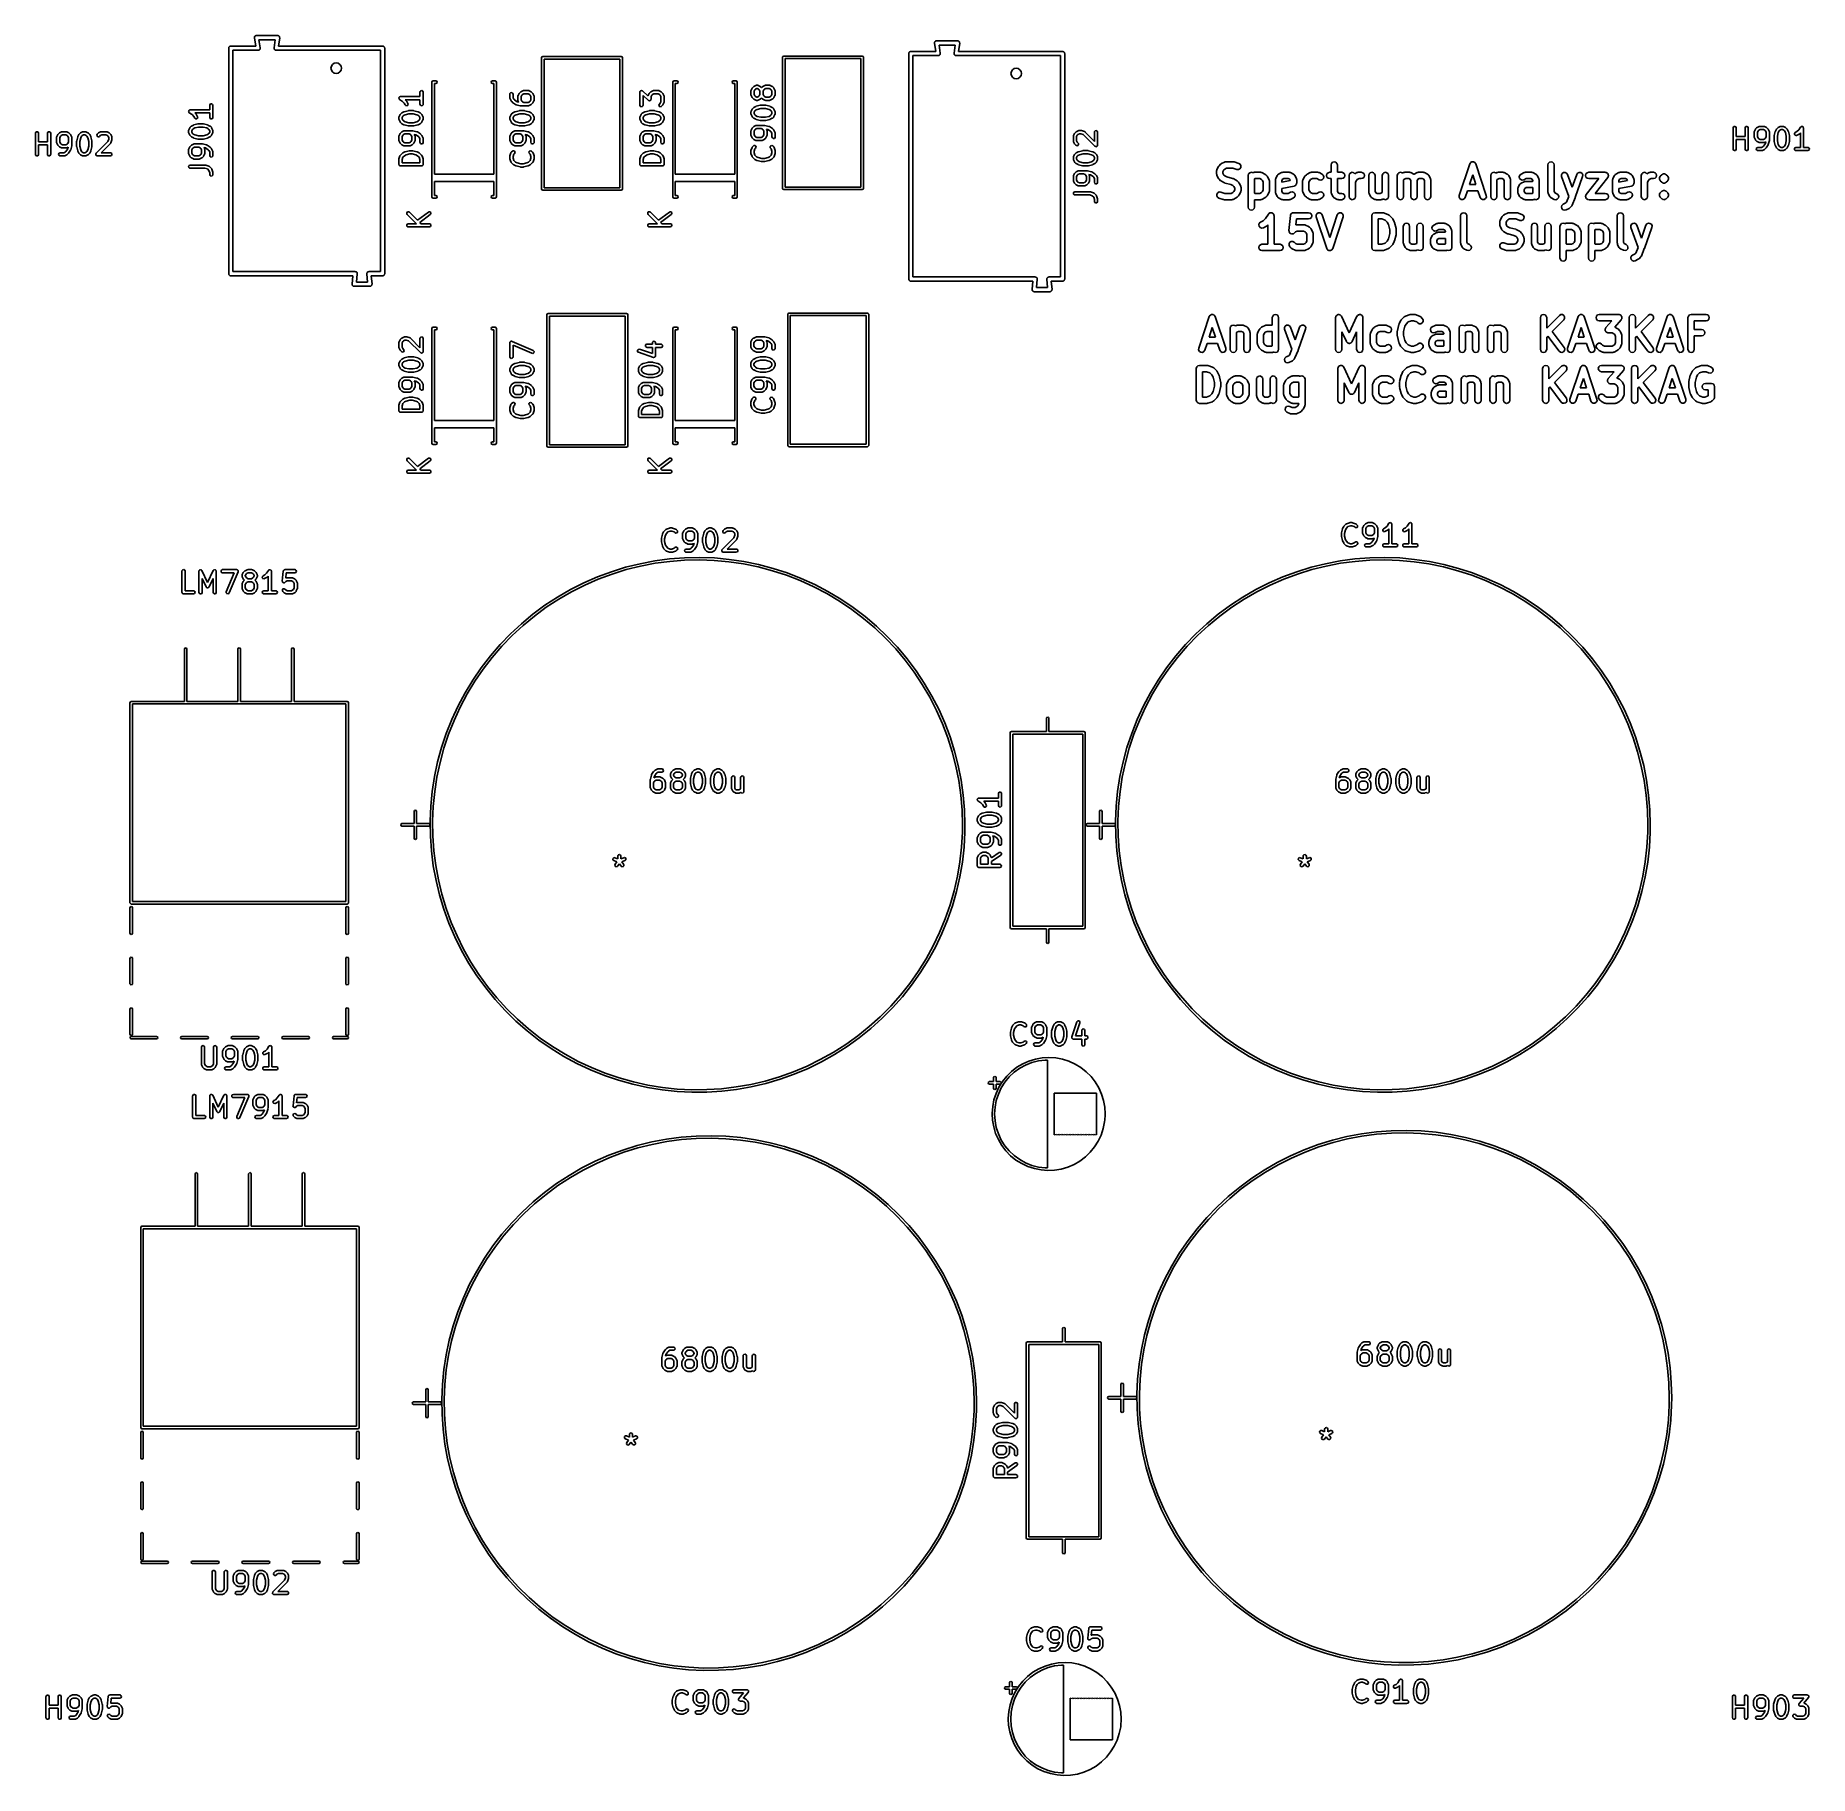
# Model space of a CAD drawing. Extents: x 77.7 to 161.9, y -134 to -51.5.
import ezdxf

# ---------------------------------------------------------------- set-up
doc = ezdxf.new("R2010")
doc.units = 0
doc.layers.add('BLACK', color=7, linetype='CONTINUOUS')

msp = doc.modelspace()

# ---------------------------------------------------------------- linework, layer by layer
at = {"layer": 'BLACK', "linetype": 'CONTINUOUS'}
for p, q in [((86.878, -52.054), (86.8829, -52.0389)), ((86.878, -62.754), (86.878, -52.054)), ((86.8829, -52.0231), (86.8922, -52.0103)), ((86.8829, -52.0389), (86.8829, -52.0231)), ((86.8922, -52.0103), (86.8971, -51.9952)), ((86.8971, -51.9952), (86.9099, -51.9859)), ((86.9099, -51.9859), (86.9192, -51.9731)), ((86.9192, -51.9731), (86.9343, -51.9682)), ((86.9343, -51.9682), (86.9471, -51.9589)), ((86.9471, -51.9589), (86.9629, -51.9589)), ((86.9629, -51.9589), (86.978, -51.954)), ((86.978, -51.954), (88.1607, -51.954)), ((88.278, -52.154), (87.078, -52.154)), ((87.078, -52.154), (87.078, -62.654)), ((88.0993, -51.5698), (88.1029, -51.5466)), ((88.1607, -51.954), (88.0993, -51.5698)), ((88.1029, -51.5231), (88.1076, -51.5166)), ((88.1029, -51.5466), (88.1029, -51.5231)), ((88.1076, -51.5166), (88.1088, -51.5087)), ((88.1088, -51.5087), (88.1254, -51.4921)), ((88.1254, -51.4921), (88.1392, -51.4731)), ((88.1392, -51.4731), (88.1468, -51.4706)), ((88.1468, -51.4706), (88.1525, -51.465)), ((88.1525, -51.465), (88.1757, -51.4613)), ((88.1757, -51.4613), (88.198, -51.454)), ((88.198, -51.454), (89.198, -51.454)), ((88.3003, -52.1467), (88.278, -52.154)), ((88.3235, -52.143), (88.3003, -52.1467)), ((88.3153, -51.654), (88.3767, -52.0382)), ((89.083, -51.654), (88.3153, -51.654)), ((88.3292, -52.1374), (88.3235, -52.143)), ((88.3368, -52.1349), (88.3292, -52.1374)), ((88.3506, -52.1159), (88.3368, -52.1349)), ((88.3672, -52.0993), (88.3506, -52.1159)), ((88.3684, -52.0914), (88.3672, -52.0993)), ((88.3731, -52.0849), (88.3684, -52.0914)), ((88.3767, -52.0382), (88.3731, -52.0614)), ((88.3731, -52.0614), (88.3731, -52.0849)), ((89.029, -52.0401), (89.083, -51.654)), ((89.0329, -52.0623), (89.029, -52.0401)), ((89.0329, -52.0849), (89.0329, -52.0623)), ((89.0382, -52.0922), (89.0329, -52.0849)), ((89.0397, -52.101), (89.0382, -52.0922)), ((89.056, -52.1167), (89.0397, -52.101)), ((89.0692, -52.1349), (89.056, -52.1167)), ((89.0778, -52.1377), (89.0692, -52.1349)), ((89.0842, -52.1439), (89.0778, -52.1377)), ((89.1065, -52.147), (89.0842, -52.1439)), ((89.128, -52.154), (89.1065, -52.147)), ((94.078, -52.154), (89.128, -52.154)), ((89.198, -51.454), (89.2194, -51.461)), ((89.2194, -51.461), (89.2418, -51.4641)), ((89.2418, -51.4641), (89.2482, -51.4703)), ((89.297, -51.5679), (89.243, -51.954)), ((89.243, -51.954), (94.178, -51.954)), ((89.2482, -51.4703), (89.2568, -51.4731)), ((89.2568, -51.4731), (89.27, -51.4913)), ((89.27, -51.4913), (89.2863, -51.507)), ((89.2863, -51.507), (89.2878, -51.5158)), ((89.2878, -51.5158), (89.2931, -51.5231)), ((89.2931, -51.5231), (89.2931, -51.5457)), ((89.2931, -51.5457), (89.297, -51.5679)), ((94.078, -62.654), (94.078, -52.154)), ((94.178, -51.954), (94.1931, -51.9589)), ((94.1931, -51.9589), (94.2089, -51.9589)), ((94.2089, -51.9589), (94.2217, -51.9682)), ((94.2217, -51.9682), (94.2368, -51.9731)), ((94.2368, -51.9731), (94.2461, -51.9859)), ((94.2461, -51.9859), (94.2589, -51.9952)), ((94.2589, -51.9952), (94.2638, -52.0103)), ((94.2638, -52.0103), (94.2731, -52.0231)), ((94.2731, -52.0231), (94.2731, -52.0389)), ((94.2731, -52.0389), (94.278, -52.054)), ((94.278, -52.054), (94.278, -62.754)), ((120.357, -51.8238), (120.361, -51.8006)), ((120.419, -52.208), (120.357, -51.8238)), ((120.361, -51.7771), (120.366, -51.7706)), ((120.361, -51.8006), (120.361, -51.7771)), ((120.366, -51.7706), (120.367, -51.7627)), ((120.367, -51.7627), (120.383, -51.7461)), ((120.383, -51.7461), (120.397, -51.7271)), ((120.397, -51.7271), (120.405, -51.7246)), ((120.405, -51.7246), (120.41, -51.719)), ((120.41, -51.719), (120.434, -51.7153)), ((120.434, -51.7153), (120.456, -51.708)), ((120.456, -51.708), (121.456, -51.708)), ((120.573, -51.908), (120.635, -52.2922)), ((121.341, -51.908), (120.573, -51.908)), ((121.287, -52.2941), (121.341, -51.908)), ((121.456, -51.708), (121.477, -51.715)), ((121.477, -51.715), (121.5, -51.7181)), ((121.5, -51.7181), (121.506, -51.7243)), ((121.555, -51.8219), (121.501, -52.208)), ((121.506, -51.7243), (121.515, -51.7271)), ((121.515, -51.7271), (121.528, -51.7453)), ((121.528, -51.7453), (121.544, -51.761)), ((121.544, -51.761), (121.546, -51.7698)), ((121.546, -51.7698), (121.551, -51.7771)), ((121.551, -51.7771), (121.551, -51.7997)), ((121.551, -51.7997), (121.555, -51.8219)), ((91.728, -53.004), (91.747, -52.9083)), ((91.747, -53.0997), (91.728, -53.004)), ((91.747, -52.9083), (91.8012, -52.8272)), ((91.8012, -52.8272), (91.8823, -52.773)), ((91.8823, -52.773), (91.978, -52.754)), ((91.978, -52.754), (92.0737, -52.773)), ((92.0737, -52.773), (92.1548, -52.8272)), ((92.1548, -52.8272), (92.209, -52.9083)), ((92.209, -52.9083), (92.228, -53.004)), ((92.228, -53.004), (92.209, -53.0997)), ((101.717, -52.516), (101.735, -52.4736)), ((101.717, -58.736), (101.717, -52.516)), ((101.735, -52.4736), (101.777, -52.456)), ((101.777, -52.456), (105.497, -52.456)), ((101.837, -52.576), (101.837, -58.676)), ((105.437, -52.576), (101.837, -52.576)), ((105.437, -58.676), (105.437, -52.576)), ((105.497, -52.456), (105.539, -52.4736)), ((105.539, -52.4736), (105.557, -52.516)), ((105.557, -52.516), (105.557, -58.736)), ((113.147, -52.488), (113.165, -52.4456)), ((113.147, -58.708), (113.147, -52.488)), ((113.165, -52.4456), (113.207, -52.428)), ((113.207, -52.428), (116.927, -52.428)), ((113.267, -52.548), (113.267, -58.648)), ((116.867, -52.548), (113.267, -52.548)), ((116.867, -58.648), (116.867, -52.548)), ((116.927, -52.428), (116.969, -52.4456)), ((116.969, -52.4456), (116.987, -52.488)), ((116.987, -52.488), (116.987, -58.708)), ((119.136, -52.308), (119.141, -52.2929)), ((119.136, -63.008), (119.136, -52.308)), ((119.141, -52.2771), (119.15, -52.2643)), ((119.141, -52.2929), (119.141, -52.2771)), ((119.15, -52.2643), (119.155, -52.2492)), ((119.155, -52.2492), (119.168, -52.2399)), ((119.168, -52.2399), (119.177, -52.2271)), ((119.177, -52.2271), (119.192, -52.2222)), ((119.192, -52.2222), (119.205, -52.2129)), ((119.205, -52.2129), (119.221, -52.2129)), ((119.221, -52.2129), (119.236, -52.208)), ((119.236, -52.208), (120.419, -52.208)), ((120.536, -52.408), (119.336, -52.408)), ((119.336, -52.408), (119.336, -62.908)), ((120.558, -52.4007), (120.536, -52.408)), ((120.582, -52.397), (120.558, -52.4007)), ((120.587, -52.3914), (120.582, -52.397)), ((120.595, -52.3889), (120.587, -52.3914)), ((120.609, -52.3699), (120.595, -52.3889)), ((120.625, -52.3533), (120.609, -52.3699)), ((120.626, -52.3454), (120.625, -52.3533)), ((120.631, -52.3389), (120.626, -52.3454)), ((120.635, -52.2922), (120.631, -52.3154)), ((120.631, -52.3154), (120.631, -52.3389)), ((121.291, -52.3163), (121.287, -52.2941)), ((121.291, -52.3389), (121.291, -52.3163)), ((121.296, -52.3462), (121.291, -52.3389)), ((121.298, -52.355), (121.296, -52.3462)), ((121.314, -52.3707), (121.298, -52.355)), ((121.327, -52.3889), (121.314, -52.3707)), ((121.336, -52.3917), (121.327, -52.3889)), ((121.342, -52.3979), (121.336, -52.3917)), ((121.365, -52.401), (121.342, -52.3979)), ((121.386, -52.408), (121.365, -52.401)), ((126.336, -52.408), (121.386, -52.408)), ((121.501, -52.208), (126.436, -52.208)), ((124.14, -53.027), (124.236, -53.008)), ((124.236, -53.008), (124.332, -53.027)), ((126.336, -62.908), (126.336, -52.408)), ((126.436, -52.208), (126.451, -52.2129)), ((126.451, -52.2129), (126.467, -52.2129)), ((126.467, -52.2129), (126.48, -52.2222)), ((126.48, -52.2222), (126.495, -52.2271)), ((126.495, -52.2271), (126.504, -52.2399)), ((126.504, -52.2399), (126.517, -52.2492)), ((126.517, -52.2492), (126.522, -52.2643)), ((126.522, -52.2643), (126.531, -52.2771)), ((126.531, -52.2771), (126.531, -52.2929)), ((126.531, -52.2929), (126.536, -52.308)), ((126.536, -52.308), (126.536, -63.008)), ((91.8012, -53.1808), (91.747, -53.0997)), ((91.8823, -53.235), (91.8012, -53.1808)), ((91.978, -53.254), (91.8823, -53.235)), ((92.0737, -53.235), (91.978, -53.254)), ((92.1548, -53.1808), (92.0737, -53.235)), ((92.209, -53.0997), (92.1548, -53.1808)), ((96.514, -53.668), (96.5316, -53.6256)), ((96.514, -59.108), (96.514, -53.668)), ((96.5316, -53.6256), (96.574, -53.608)), ((96.574, -53.608), (96.704, -53.608)), ((96.704, -53.728), (96.634, -53.728)), ((96.634, -53.728), (96.634, -58.028)), ((96.704, -53.608), (96.7464, -53.6256)), ((96.7464, -53.7104), (96.704, -53.728)), ((96.7464, -53.6256), (96.764, -53.668)), ((96.764, -53.668), (96.7464, -53.7104)), ((99.324, -53.668), (99.3416, -53.6256)), ((99.3416, -53.7104), (99.324, -53.668)), ((99.3416, -53.6256), (99.384, -53.608)), ((99.384, -53.728), (99.3416, -53.7104)), ((99.384, -53.608), (99.514, -53.608)), ((99.454, -53.728), (99.384, -53.728)), ((99.454, -58.028), (99.454, -53.728)), ((99.514, -53.608), (99.5564, -53.6256)), ((99.5564, -53.6256), (99.574, -53.668)), ((99.574, -53.668), (99.574, -59.108)), ((107.944, -53.668), (107.962, -53.6256)), ((107.944, -59.108), (107.944, -53.668)), ((107.962, -53.6256), (108.004, -53.608)), ((108.004, -53.608), (108.134, -53.608)), ((108.134, -53.728), (108.064, -53.728)), ((108.064, -53.728), (108.064, -58.028)), ((108.134, -53.608), (108.176, -53.6256)), ((108.176, -53.7104), (108.134, -53.728)), ((108.176, -53.6256), (108.194, -53.668)), ((108.194, -53.668), (108.176, -53.7104)), ((110.754, -53.668), (110.772, -53.6256)), ((110.772, -53.7104), (110.754, -53.668)), ((110.772, -53.6256), (110.814, -53.608)), ((110.814, -53.728), (110.772, -53.7104)), ((110.814, -53.608), (110.944, -53.608)), ((110.884, -53.728), (110.814, -53.728)), ((110.884, -58.028), (110.884, -53.728)), ((110.944, -53.608), (110.986, -53.6256)), ((110.986, -53.6256), (111.004, -53.668)), ((111.004, -53.668), (111.004, -59.108)), ((111.787, -53.8684), (111.882, -53.8208)), ((111.882, -53.8208), (111.907, -53.8134)), ((111.907, -53.8134), (111.912, -53.8144)), ((111.912, -53.8144), (111.916, -53.8129)), ((111.916, -53.8129), (111.963, -53.8129)), ((111.963, -53.8129), (111.989, -53.8174)), ((111.989, -53.8174), (111.993, -53.8203)), ((111.993, -53.8203), (111.997, -53.8208)), ((111.997, -53.8208), (112.092, -53.8684)), ((112.216, -53.8684), (112.311, -53.8208)), ((112.311, -53.8208), (112.336, -53.8134)), ((112.336, -53.8134), (112.34, -53.8144)), ((112.34, -53.8144), (112.344, -53.8129)), ((112.344, -53.8129), (112.535, -53.8129)), ((112.535, -53.8129), (112.561, -53.8174)), ((112.561, -53.8174), (112.564, -53.8203)), ((112.564, -53.8203), (112.568, -53.8208)), ((112.568, -53.8208), (112.664, -53.8684)), ((123.986, -53.258), (124.005, -53.1623)), ((124.005, -53.3537), (123.986, -53.258)), ((124.005, -53.1623), (124.059, -53.0812)), ((124.059, -53.4348), (124.005, -53.3537)), ((124.059, -53.0812), (124.14, -53.027)), ((124.14, -53.489), (124.059, -53.4348)), ((124.236, -53.508), (124.14, -53.489)), ((124.332, -53.489), (124.236, -53.508)), ((124.332, -53.027), (124.413, -53.0812)), ((124.413, -53.4348), (124.332, -53.489)), ((124.413, -53.0812), (124.467, -53.1623)), ((124.467, -53.3537), (124.413, -53.4348)), ((124.467, -53.1623), (124.486, -53.258)), ((124.486, -53.258), (124.467, -53.3537)), ((86.0129, -54.704), (86.0634, -54.6951)), ((86.0634, -54.6951), (86.1078, -54.7207)), ((94.9515, -54.4228), (94.9533, -54.4188)), ((94.9576, -54.4437), (94.9515, -54.4228)), ((94.9525, -54.4146), (94.9634, -54.3957)), ((94.9533, -54.4188), (94.9525, -54.4146)), ((94.9614, -54.4651), (94.9576, -54.4437)), ((94.9647, -54.4679), (94.9614, -54.4651)), ((94.9634, -54.3957), (94.9721, -54.3758)), ((94.9659, -54.472), (94.9647, -54.4679)), ((94.9848, -54.49), (94.9659, -54.472)), ((94.9721, -54.3758), (94.976, -54.3739)), ((94.976, -54.3739), (94.9782, -54.3702)), ((94.9782, -54.3702), (94.9986, -54.3627)), ((95.1215, -54.5811), (94.9848, -54.49)), ((94.9986, -54.3627), (95.0181, -54.3531)), ((95.0181, -54.3531), (95.0223, -54.3541)), ((95.0223, -54.3541), (95.0264, -54.3526)), ((95.0264, -54.3526), (95.9514, -54.3526)), ((95.2028, -54.6625), (95.1215, -54.5811)), ((95.245, -54.7469), (95.2028, -54.6625)), ((95.9514, -54.5026), (95.2551, -54.5026)), ((95.2551, -54.5026), (95.3175, -54.5651)), ((95.3175, -54.5651), (95.3304, -54.5834)), ((95.3304, -54.5834), (95.3316, -54.5846)), ((95.3316, -54.5846), (95.3792, -54.6798)), ((95.3792, -54.6798), (95.3866, -54.7048)), ((95.9514, -54.1419), (95.9559, -54.1163)), ((95.9514, -54.3526), (95.9514, -54.1419)), ((95.9514, -54.7133), (95.9514, -54.5026)), ((95.9559, -54.1163), (95.9889, -54.077)), ((95.9889, -54.077), (96.0394, -54.068)), ((96.0394, -54.068), (96.0838, -54.0937)), ((96.0838, -54.0937), (96.1014, -54.1419)), ((96.1014, -54.1419), (96.1014, -54.7133)), ((100.215, -54.2371), (100.22, -54.2115)), ((100.215, -54.4276), (100.215, -54.2371)), ((100.217, -54.4318), (100.215, -54.4276)), ((100.216, -54.4362), (100.217, -54.4318)), ((100.223, -54.4612), (100.216, -54.4362)), ((100.22, -54.2115), (100.253, -54.1722)), ((100.271, -54.5564), (100.223, -54.4612)), ((100.253, -54.1722), (100.303, -54.1633)), ((100.272, -54.5575), (100.271, -54.5564)), ((100.285, -54.5759), (100.272, -54.5575)), ((100.333, -54.6235), (100.285, -54.5759)), ((100.303, -54.1633), (100.348, -54.1889)), ((100.336, -54.625), (100.333, -54.6235)), ((100.344, -54.6329), (100.336, -54.625)), ((100.487, -54.7281), (100.344, -54.6329)), ((100.348, -54.1889), (100.365, -54.2371)), ((100.365, -54.2371), (100.365, -54.4099)), ((100.365, -54.4099), (100.4, -54.4784)), ((100.4, -54.4784), (100.433, -54.5122)), ((100.433, -54.5122), (100.559, -54.5961)), ((100.559, -54.5961), (100.633, -54.6146)), ((100.596, -54.3324), (100.601, -54.3067)), ((100.596, -54.5229), (100.596, -54.3324)), ((100.598, -54.5271), (100.596, -54.5229)), ((100.597, -54.5314), (100.598, -54.5271)), ((100.604, -54.5564), (100.597, -54.5314)), ((100.601, -54.3067), (100.604, -54.3033)), ((100.604, -54.2988), (100.652, -54.2036)), ((100.604, -54.3033), (100.604, -54.2988)), ((100.633, -54.6146), (100.604, -54.5564)), ((100.652, -54.2036), (100.665, -54.1856)), ((100.665, -54.1856), (100.666, -54.1841)), ((100.666, -54.1841), (100.714, -54.1365)), ((100.714, -54.1365), (100.732, -54.1236)), ((100.732, -54.1236), (100.733, -54.1224)), ((100.733, -54.1224), (100.828, -54.0748)), ((100.781, -54.2816), (100.746, -54.3501)), ((100.746, -54.3501), (100.746, -54.5052)), ((100.746, -54.5052), (100.781, -54.5737)), ((100.811, -54.2512), (100.781, -54.2816)), ((100.781, -54.5737), (100.811, -54.6041)), ((100.88, -54.2169), (100.811, -54.2512)), ((100.811, -54.6041), (100.88, -54.6383)), ((100.828, -54.0748), (100.853, -54.0674)), ((100.853, -54.0674), (100.858, -54.0684)), ((100.858, -54.0684), (100.862, -54.0669)), ((100.862, -54.0669), (101.1, -54.0669)), ((101.082, -54.2169), (100.88, -54.2169)), ((100.88, -54.6383), (101.082, -54.6383)), ((101.151, -54.2512), (101.082, -54.2169)), ((101.082, -54.6383), (101.151, -54.6041)), ((101.1, -54.0669), (101.126, -54.0714)), ((101.126, -54.0714), (101.129, -54.0743)), ((101.129, -54.0743), (101.133, -54.0748)), ((101.133, -54.0748), (101.229, -54.1224)), ((101.181, -54.2816), (101.151, -54.2512)), ((101.151, -54.6041), (101.181, -54.5737)), ((101.215, -54.3501), (101.181, -54.2816)), ((101.181, -54.5737), (101.215, -54.5052)), ((101.215, -54.5052), (101.215, -54.3501)), ((101.229, -54.1224), (101.247, -54.1358)), ((101.247, -54.1358), (101.248, -54.1365)), ((101.248, -54.1365), (101.296, -54.1841)), ((101.296, -54.6711), (101.248, -54.7187)), ((101.296, -54.1841), (101.309, -54.2025)), ((101.31, -54.6516), (101.296, -54.6696)), ((101.296, -54.6696), (101.296, -54.6711)), ((101.309, -54.2025), (101.31, -54.2036)), ((101.31, -54.2036), (101.357, -54.2988)), ((101.357, -54.5564), (101.31, -54.6516)), ((101.357, -54.2988), (101.365, -54.3238)), ((101.358, -54.5519), (101.357, -54.5564)), ((101.361, -54.5485), (101.358, -54.5519)), ((101.365, -54.5229), (101.361, -54.5485)), ((101.365, -54.3238), (101.364, -54.3282)), ((101.364, -54.3282), (101.365, -54.3324)), ((101.365, -54.3324), (101.365, -54.5229)), ((106.381, -54.1419), (106.383, -54.1308)), ((106.381, -54.761), (106.381, -54.1419)), ((106.383, -54.1274), (106.384, -54.1247)), ((106.383, -54.1308), (106.383, -54.1274)), ((106.384, -54.1247), (106.386, -54.1163)), ((106.386, -54.1163), (106.399, -54.1008)), ((106.399, -54.1008), (106.409, -54.0835)), ((106.409, -54.0835), (106.415, -54.0815)), ((106.415, -54.0815), (106.419, -54.077)), ((106.419, -54.077), (106.439, -54.0734)), ((106.439, -54.0734), (106.458, -54.0669)), ((106.458, -54.0669), (106.464, -54.0691)), ((106.464, -54.0691), (106.469, -54.068)), ((106.469, -54.068), (106.487, -54.0782)), ((106.487, -54.0782), (106.506, -54.0855)), ((106.506, -54.0855), (106.766, -54.313)), ((106.788, -54.5317), (106.531, -54.3072)), ((106.531, -54.3072), (106.531, -54.761)), ((106.766, -54.313), (106.767, -54.3067)), ((106.767, -54.3067), (106.77, -54.3033)), ((106.77, -54.2988), (106.818, -54.2036)), ((106.77, -54.3033), (106.77, -54.2988)), ((106.807, -54.539), (106.788, -54.5317)), ((106.824, -54.5491), (106.807, -54.539)), ((106.818, -54.2036), (106.831, -54.1856)), ((106.83, -54.5481), (106.824, -54.5491)), ((106.836, -54.5502), (106.83, -54.5481)), ((106.831, -54.1856), (106.832, -54.1841)), ((106.832, -54.1841), (106.88, -54.1365)), ((106.855, -54.5437), (106.836, -54.5502)), ((106.875, -54.5402), (106.855, -54.5437)), ((106.879, -54.5356), (106.875, -54.5402)), ((106.884, -54.5337), (106.879, -54.5356)), ((106.88, -54.1365), (106.898, -54.1236)), ((106.895, -54.5164), (106.884, -54.5337)), ((106.908, -54.5009), (106.895, -54.5164)), ((106.898, -54.1236), (106.899, -54.1224)), ((106.899, -54.1224), (106.994, -54.0748)), ((106.909, -54.4924), (106.908, -54.5009)), ((106.911, -54.4898), (106.909, -54.4924)), ((106.912, -54.4752), (106.91, -54.4863)), ((106.91, -54.4863), (106.911, -54.4898)), ((106.947, -54.2816), (106.912, -54.3501)), ((106.912, -54.3501), (106.912, -54.4752)), ((106.977, -54.2512), (106.947, -54.2816)), ((107.046, -54.2169), (106.977, -54.2512)), ((106.994, -54.0748), (107.019, -54.0674)), ((107.019, -54.0674), (107.024, -54.0684)), ((107.024, -54.0684), (107.028, -54.0669)), ((107.028, -54.0669), (107.266, -54.0669)), ((107.248, -54.2169), (107.046, -54.2169)), ((107.317, -54.2512), (107.248, -54.2169)), ((107.266, -54.0669), (107.292, -54.0714)), ((107.292, -54.0714), (107.295, -54.0743)), ((107.295, -54.0743), (107.299, -54.0748)), ((107.299, -54.0748), (107.395, -54.1224)), ((107.308, -54.7079), (107.347, -54.6689)), ((107.347, -54.2816), (107.317, -54.2512)), ((107.381, -54.3501), (107.347, -54.2816)), ((107.347, -54.6689), (107.381, -54.6004)), ((107.381, -54.6004), (107.381, -54.3501)), ((107.395, -54.1224), (107.413, -54.1358)), ((107.413, -54.1358), (107.414, -54.1365)), ((107.414, -54.1365), (107.462, -54.1841)), ((107.462, -54.1841), (107.475, -54.2025)), ((107.475, -54.2025), (107.476, -54.2036)), ((107.476, -54.2036), (107.523, -54.2988)), ((107.523, -54.6516), (107.476, -54.7469)), ((107.523, -54.2988), (107.531, -54.3238)), ((107.524, -54.6472), (107.523, -54.6516)), ((107.527, -54.6437), (107.524, -54.6472)), ((107.531, -54.6181), (107.527, -54.6437)), ((107.531, -54.3238), (107.53, -54.3282)), ((107.53, -54.3282), (107.531, -54.3324)), ((107.531, -54.3324), (107.531, -54.6181)), ((111.65, -54.0784), (111.655, -54.0527)), ((111.65, -54.2689), (111.65, -54.0784)), ((111.652, -54.2731), (111.65, -54.2689)), ((111.651, -54.2774), (111.652, -54.2731)), ((111.658, -54.3024), (111.651, -54.2774)), ((111.655, -54.0527), (111.658, -54.0493)), ((111.658, -54.0448), (111.706, -53.9496)), ((111.658, -54.0493), (111.658, -54.0448)), ((111.706, -54.3976), (111.658, -54.3024)), ((111.706, -53.9496), (111.719, -53.9316)), ((111.707, -54.3988), (111.706, -54.3976)), ((111.72, -54.4171), (111.707, -54.3988)), ((111.719, -53.9316), (111.72, -53.9301)), ((111.72, -53.9301), (111.768, -53.8825)), ((111.768, -54.4647), (111.72, -54.4171)), ((111.768, -53.8825), (111.786, -53.8696)), ((111.769, -54.4654), (111.768, -54.4647)), ((111.787, -54.4788), (111.769, -54.4654)), ((111.786, -53.8696), (111.787, -53.8684)), ((111.882, -54.5264), (111.787, -54.4788)), ((111.835, -54.0276), (111.8, -54.0961)), ((111.8, -54.0961), (111.8, -54.2512)), ((111.8, -54.2512), (111.835, -54.3197)), ((111.865, -53.9972), (111.835, -54.0276)), ((111.835, -54.3197), (111.865, -54.3501)), ((111.934, -53.9629), (111.865, -53.9972)), ((111.865, -54.3501), (111.934, -54.3843)), ((111.887, -54.5269), (111.882, -54.5264)), ((111.89, -54.5298), (111.887, -54.5269)), ((111.916, -54.5343), (111.89, -54.5298)), ((111.963, -54.5343), (111.916, -54.5343)), ((111.946, -53.9629), (111.934, -53.9629)), ((111.934, -54.3843), (111.946, -54.3843)), ((112.014, -53.9972), (111.946, -53.9629)), ((111.946, -54.3843), (112.014, -54.3501)), ((111.968, -54.5328), (111.963, -54.5343)), ((111.972, -54.5338), (111.968, -54.5328)), ((111.997, -54.5264), (111.972, -54.5338)), ((112.092, -54.4788), (111.997, -54.5264)), ((112.045, -54.0276), (112.014, -53.9972)), ((112.014, -54.3501), (112.045, -54.3197)), ((112.079, -54.0961), (112.045, -54.0276)), ((112.045, -54.3197), (112.079, -54.2512)), ((112.079, -54.2512), (112.079, -54.0961)), ((112.092, -53.8684), (112.11, -53.8818)), ((112.093, -54.4776), (112.092, -54.4788)), ((112.112, -54.4647), (112.093, -54.4776)), ((112.11, -53.8818), (112.112, -53.8825)), ((112.112, -53.8825), (112.154, -53.9247)), ((112.154, -54.4225), (112.112, -54.4647)), ((112.154, -53.9247), (112.196, -53.8825)), ((112.196, -54.4647), (112.154, -54.4225)), ((112.196, -53.8825), (112.215, -53.8696)), ((112.198, -54.4654), (112.196, -54.4647)), ((112.216, -54.4788), (112.198, -54.4654)), ((112.215, -53.8696), (112.216, -53.8684)), ((112.311, -54.5264), (112.216, -54.4788)), ((112.263, -54.0276), (112.229, -54.0961)), ((112.229, -54.0961), (112.229, -54.2512)), ((112.229, -54.2512), (112.263, -54.3197)), ((112.294, -53.9972), (112.263, -54.0276)), ((112.263, -54.3197), (112.294, -54.3501)), ((112.362, -53.9629), (112.294, -53.9972)), ((112.294, -54.3501), (112.362, -54.3843)), ((112.315, -54.5269), (112.311, -54.5264)), ((112.319, -54.5298), (112.315, -54.5269)), ((112.344, -54.5343), (112.319, -54.5298)), ((112.535, -54.5343), (112.344, -54.5343)), ((112.517, -53.9629), (112.362, -53.9629)), ((112.362, -54.3843), (112.517, -54.3843)), ((112.586, -53.9972), (112.517, -53.9629)), ((112.517, -54.3843), (112.586, -54.3501)), ((112.539, -54.5328), (112.535, -54.5343)), ((112.543, -54.5338), (112.539, -54.5328)), ((112.568, -54.5264), (112.543, -54.5338)), ((112.664, -54.4788), (112.568, -54.5264)), ((112.616, -54.0276), (112.586, -53.9972)), ((112.586, -54.3501), (112.616, -54.3197)), ((112.65, -54.0961), (112.616, -54.0276)), ((112.616, -54.3197), (112.65, -54.2512)), ((112.65, -54.2512), (112.65, -54.0961)), ((112.664, -53.8684), (112.682, -53.8818)), ((112.665, -54.4776), (112.664, -54.4788)), ((112.683, -54.4647), (112.665, -54.4776)), ((112.682, -53.8818), (112.683, -53.8825)), ((112.683, -53.8825), (112.731, -53.9301)), ((112.731, -54.4171), (112.683, -54.4647)), ((112.731, -53.9301), (112.744, -53.9485)), ((112.745, -54.3976), (112.731, -54.4156)), ((112.731, -54.4156), (112.731, -54.4171)), ((112.744, -53.9485), (112.745, -53.9496)), ((112.745, -53.9496), (112.792, -54.0448)), ((112.792, -54.3024), (112.745, -54.3976)), ((112.792, -54.0448), (112.8, -54.0698)), ((112.793, -54.2979), (112.792, -54.3024)), ((112.796, -54.2945), (112.793, -54.2979)), ((112.8, -54.2689), (112.796, -54.2945)), ((112.8, -54.0698), (112.799, -54.0742)), ((112.799, -54.0742), (112.8, -54.0784)), ((112.8, -54.0784), (112.8, -54.2689)), ((84.9755, -55.0498), (84.9773, -55.0459)), ((84.9816, -55.0707), (84.9755, -55.0498)), ((84.9765, -55.0416), (84.9874, -55.0228)), ((84.9773, -55.0459), (84.9765, -55.0416)), ((84.9854, -55.0922), (84.9816, -55.0707)), ((84.9887, -55.0949), (84.9854, -55.0922)), ((84.9874, -55.0228), (84.9961, -55.0029)), ((84.9899, -55.0991), (84.9887, -55.0949)), ((85.0088, -55.1171), (84.9899, -55.0991)), ((84.9961, -55.0029), (85, -55.0009)), ((85, -55.0009), (85.0022, -54.9972)), ((85.0022, -54.9972), (85.0226, -54.9898)), ((85.1455, -55.2082), (85.0088, -55.1171)), ((85.0226, -54.9898), (85.0421, -54.9801)), ((85.0421, -54.9801), (85.0463, -54.9811)), ((85.0463, -54.9811), (85.0504, -54.9797)), ((85.0504, -54.9797), (85.9754, -54.9797)), ((85.2268, -55.2896), (85.1455, -55.2082)), ((85.269, -55.3739), (85.2268, -55.2896)), ((85.3063, -55.4092), (85.269, -55.3739)), ((85.9754, -55.1297), (85.2791, -55.1297)), ((85.2791, -55.1297), (85.3415, -55.1921)), ((85.3575, -55.4123), (85.3063, -55.4092)), ((85.3415, -55.1921), (85.3544, -55.2105)), ((85.3544, -55.2105), (85.3556, -55.2116)), ((85.3556, -55.2116), (85.4032, -55.3068)), ((85.3987, -55.3817), (85.3575, -55.4123)), ((85.4106, -55.3318), (85.3987, -55.3817)), ((85.4032, -55.3068), (85.4106, -55.3318)), ((85.9754, -54.769), (85.9799, -54.7433)), ((85.9754, -54.9797), (85.9754, -54.769)), ((85.9754, -55.3404), (85.9754, -55.1297)), ((85.9929, -55.3886), (85.9754, -55.3404)), ((85.9799, -54.7433), (86.0129, -54.704)), ((86.0374, -55.4142), (85.9929, -55.3886)), ((86.0879, -55.4053), (86.0374, -55.4142)), ((86.1209, -55.366), (86.0879, -55.4053)), ((86.1078, -54.7207), (86.1254, -54.769)), ((86.1254, -55.3404), (86.1209, -55.366)), ((86.1254, -54.769), (86.1254, -55.3404)), ((94.9514, -55.3324), (94.9559, -55.3067)), ((94.9514, -55.4276), (94.9514, -55.3324)), ((94.9529, -55.4318), (94.9514, -55.4276)), ((94.9519, -55.4362), (94.9529, -55.4318)), ((94.9593, -55.4612), (94.9519, -55.4362)), ((94.9559, -55.3067), (94.9588, -55.3033)), ((94.9588, -55.3033), (94.9593, -55.2988)), ((94.9593, -55.2988), (95.0069, -55.2036)), ((95.0069, -55.5564), (94.9593, -55.4612)), ((95.0069, -55.2036), (95.0203, -55.1856)), ((95.0203, -55.1856), (95.021, -55.1841)), ((95.021, -55.1841), (95.0686, -55.1365)), ((95.0686, -55.1365), (95.087, -55.1236)), ((95.087, -55.1236), (95.0881, -55.1224)), ((95.0881, -55.1224), (95.1833, -55.0748)), ((95.1356, -55.2816), (95.1014, -55.3501)), ((95.1014, -55.3501), (95.1014, -55.4099)), ((95.1014, -55.4099), (95.1356, -55.4784)), ((95.166, -55.2512), (95.1356, -55.2816)), ((95.1356, -55.4784), (95.166, -55.5088)), ((95.243, -55.2127), (95.166, -55.2512)), ((95.166, -55.5088), (95.243, -55.5473)), ((95.1833, -55.0748), (95.1957, -55.0711)), ((95.1957, -55.0711), (95.1987, -55.0691)), ((95.1987, -55.0691), (95.3891, -55.0215)), ((95.4166, -55.1693), (95.243, -55.2127)), ((95.2823, -54.7821), (95.245, -54.7469)), ((95.3335, -54.7852), (95.2823, -54.7821)), ((95.3747, -54.7547), (95.3335, -54.7852)), ((95.3866, -54.7048), (95.3747, -54.7547)), ((95.3891, -55.0215), (95.4041, -55.0205)), ((95.4041, -55.0205), (95.4073, -55.0193)), ((95.4073, -55.0193), (95.6454, -55.0193)), ((95.6362, -55.1693), (95.4166, -55.1693)), ((95.8097, -55.2127), (95.6362, -55.1693)), ((95.6454, -55.0193), (95.6602, -55.0219)), ((95.6602, -55.0219), (95.6636, -55.0215)), ((95.6636, -55.0215), (95.8541, -55.0691)), ((95.8867, -55.2512), (95.8097, -55.2127)), ((95.8097, -55.5473), (95.8867, -55.5088)), ((95.8541, -55.0691), (95.8659, -55.0744)), ((95.8659, -55.0744), (95.8694, -55.0748)), ((95.8694, -55.0748), (95.9647, -55.1224)), ((95.9171, -55.2816), (95.8867, -55.2512)), ((95.8867, -55.5088), (95.9171, -55.4784)), ((95.9514, -55.3501), (95.9171, -55.2816)), ((95.9171, -55.4784), (95.9514, -55.4099)), ((95.9689, -54.7615), (95.9514, -54.7133)), ((95.9514, -55.4099), (95.9514, -55.3501)), ((95.9647, -55.1224), (95.9827, -55.1358)), ((96.0134, -54.7872), (95.9689, -54.7615)), ((95.9827, -55.1358), (95.9842, -55.1365)), ((95.9842, -55.1365), (96.0318, -55.1841)), ((96.0639, -54.7783), (96.0134, -54.7872)), ((96.0318, -55.1841), (96.0447, -55.2025)), ((96.0447, -55.2025), (96.0458, -55.2036)), ((96.0458, -55.2036), (96.0935, -55.2988)), ((96.0935, -55.4612), (96.0458, -55.5564)), ((96.0969, -54.739), (96.0639, -54.7783)), ((96.0935, -55.2988), (96.1009, -55.3238)), ((96.094, -55.4567), (96.0935, -55.4612)), ((96.0969, -55.4533), (96.094, -55.4567)), ((96.1014, -54.7133), (96.0969, -54.739)), ((96.1014, -55.4276), (96.0969, -55.4533)), ((96.1009, -55.3238), (96.0998, -55.3282)), ((96.0998, -55.3282), (96.1014, -55.3324)), ((96.1014, -55.3324), (96.1014, -55.4276)), ((100.215, -55.3324), (100.22, -55.3067)), ((100.215, -55.4276), (100.215, -55.3324)), ((100.217, -55.4318), (100.215, -55.4276)), ((100.216, -55.4362), (100.217, -55.4318)), ((100.223, -55.4612), (100.216, -55.4362)), ((100.22, -55.3067), (100.223, -55.3033)), ((100.223, -55.2988), (100.271, -55.2036)), ((100.223, -55.3033), (100.223, -55.2988)), ((100.271, -55.5564), (100.223, -55.4612)), ((100.271, -55.2036), (100.284, -55.1856)), ((100.284, -55.1856), (100.285, -55.1841)), ((100.285, -55.1841), (100.333, -55.1365)), ((100.333, -55.1365), (100.351, -55.1236)), ((100.351, -55.1236), (100.352, -55.1224)), ((100.352, -55.1224), (100.447, -55.0748)), ((100.4, -55.2816), (100.365, -55.3501)), ((100.365, -55.3501), (100.365, -55.4099)), ((100.365, -55.4099), (100.4, -55.4784)), ((100.43, -55.2512), (100.4, -55.2816)), ((100.4, -55.4784), (100.43, -55.5088)), ((100.507, -55.2127), (100.43, -55.2512)), ((100.43, -55.5088), (100.507, -55.5473)), ((100.447, -55.0748), (100.46, -55.0711)), ((100.46, -55.0711), (100.463, -55.0691)), ((100.463, -55.0691), (100.653, -55.0215)), ((100.487, -54.7282), (100.487, -54.7281)), ((100.51, -54.7385), (100.487, -54.7282)), ((100.681, -55.1693), (100.507, -55.2127)), ((100.701, -54.7861), (100.51, -54.7385)), ((100.653, -55.0215), (100.668, -55.0205)), ((100.668, -55.0205), (100.671, -55.0193)), ((100.671, -55.0193), (100.909, -55.0193)), ((100.9, -55.1693), (100.681, -55.1693)), ((100.704, -54.7857), (100.701, -54.7861)), ((100.719, -54.7883), (100.704, -54.7857)), ((101.1, -54.7883), (100.719, -54.7883)), ((101.074, -55.2127), (100.9, -55.1693)), ((100.909, -55.0193), (100.924, -55.0219)), ((100.924, -55.0219), (100.928, -55.0215)), ((100.928, -55.0215), (101.118, -55.0691)), ((101.151, -55.2512), (101.074, -55.2127)), ((101.074, -55.5473), (101.151, -55.5088)), ((101.104, -54.7868), (101.1, -54.7883)), ((101.108, -54.7878), (101.104, -54.7868)), ((101.133, -54.7804), (101.108, -54.7878)), ((101.118, -55.0691), (101.13, -55.0744)), ((101.13, -55.0744), (101.133, -55.0748)), ((101.229, -54.7328), (101.133, -54.7804)), ((101.133, -55.0748), (101.229, -55.1224)), ((101.181, -55.2816), (101.151, -55.2512)), ((101.151, -55.5088), (101.181, -55.4784)), ((101.215, -55.3501), (101.181, -55.2816)), ((101.181, -55.4784), (101.215, -55.4099)), ((101.215, -55.4099), (101.215, -55.3501)), ((101.23, -54.7316), (101.229, -54.7328)), ((101.229, -55.1224), (101.247, -55.1358)), ((101.248, -54.7187), (101.23, -54.7316)), ((101.247, -55.1358), (101.248, -55.1365)), ((101.248, -55.1365), (101.296, -55.1841)), ((101.296, -55.1841), (101.309, -55.2025)), ((101.309, -55.2025), (101.31, -55.2036)), ((101.31, -55.2036), (101.357, -55.2988)), ((101.357, -55.4612), (101.31, -55.5564)), ((101.357, -55.2988), (101.365, -55.3238)), ((101.358, -55.4567), (101.357, -55.4612)), ((101.361, -55.4533), (101.358, -55.4567)), ((101.365, -55.4276), (101.361, -55.4533)), ((101.365, -55.3238), (101.364, -55.3282)), ((101.364, -55.3282), (101.365, -55.3324)), ((101.365, -55.3324), (101.365, -55.4276)), ((106.399, -54.8092), (106.381, -54.761)), ((106.381, -55.3324), (106.386, -55.3067)), ((106.381, -55.4276), (106.381, -55.3324)), ((106.383, -55.4318), (106.381, -55.4276)), ((106.382, -55.4362), (106.383, -55.4318)), ((106.389, -55.4612), (106.382, -55.4362)), ((106.386, -55.3067), (106.389, -55.3033)), ((106.389, -55.2988), (106.437, -55.2036)), ((106.389, -55.3033), (106.389, -55.2988)), ((106.437, -55.5564), (106.389, -55.4612)), ((106.443, -54.8348), (106.399, -54.8092)), ((106.437, -55.2036), (106.45, -55.1856)), ((106.494, -54.8259), (106.443, -54.8348)), ((106.45, -55.1856), (106.451, -55.1841)), ((106.451, -55.1841), (106.499, -55.1365)), ((106.527, -54.7866), (106.494, -54.8259)), ((106.499, -55.1365), (106.517, -55.1236)), ((106.517, -55.1236), (106.518, -55.1224)), ((106.518, -55.1224), (106.613, -55.0748)), ((106.531, -54.761), (106.527, -54.7866)), ((106.566, -55.2816), (106.531, -55.3501)), ((106.531, -55.3501), (106.531, -55.4099)), ((106.531, -55.4099), (106.566, -55.4784)), ((106.596, -55.2512), (106.566, -55.2816)), ((106.566, -55.4784), (106.596, -55.5088)), ((106.673, -55.2127), (106.596, -55.2512)), ((106.596, -55.5088), (106.673, -55.5473)), ((106.613, -55.0748), (106.626, -55.0711)), ((106.626, -55.0711), (106.629, -55.0691)), ((106.629, -55.0691), (106.819, -55.0215)), ((106.847, -55.1693), (106.673, -55.2127)), ((106.819, -55.0215), (106.834, -55.0205)), ((106.834, -55.0205), (106.837, -55.0193)), ((106.837, -55.0193), (107.075, -55.0193)), ((107.066, -55.1693), (106.847, -55.1693)), ((107.24, -55.2127), (107.066, -55.1693)), ((107.075, -55.0193), (107.09, -55.0219)), ((107.09, -55.0219), (107.094, -55.0215)), ((107.094, -55.0215), (107.284, -55.0691)), ((107.317, -55.2512), (107.24, -55.2127)), ((107.24, -55.5473), (107.317, -55.5088)), ((107.284, -55.0691), (107.296, -55.0744)), ((107.286, -54.7544), (107.308, -54.7079)), ((107.3, -54.804), (107.286, -54.7544)), ((107.296, -55.0744), (107.299, -55.0748)), ((107.299, -55.0748), (107.395, -55.1224)), ((107.342, -54.8334), (107.3, -54.804)), ((107.347, -55.2816), (107.317, -55.2512)), ((107.317, -55.5088), (107.347, -55.4784)), ((107.393, -54.8289), (107.342, -54.8334)), ((107.381, -55.3501), (107.347, -55.2816)), ((107.347, -55.4784), (107.381, -55.4099)), ((107.381, -55.4099), (107.381, -55.3501)), ((107.414, -54.814), (107.393, -54.8289)), ((107.395, -55.1224), (107.413, -55.1358)), ((107.413, -55.1358), (107.414, -55.1365)), ((107.462, -54.7664), (107.414, -54.814)), ((107.414, -55.1365), (107.462, -55.1841)), ((107.476, -54.7469), (107.462, -54.7649)), ((107.462, -54.7649), (107.462, -54.7664)), ((107.462, -55.1841), (107.475, -55.2025)), ((107.475, -55.2025), (107.476, -55.2036)), ((107.476, -55.2036), (107.523, -55.2988)), ((107.523, -55.4612), (107.476, -55.5564)), ((107.523, -55.2988), (107.531, -55.3238)), ((107.524, -55.4567), (107.523, -55.4612)), ((107.527, -55.4533), (107.524, -55.4567)), ((107.531, -55.4276), (107.527, -55.4533)), ((107.531, -55.3238), (107.53, -55.3282)), ((107.53, -55.3282), (107.531, -55.3324)), ((107.531, -55.3324), (107.531, -55.4276)), ((111.65, -55.0784), (111.655, -55.0527)), ((111.65, -55.1736), (111.65, -55.0784)), ((111.652, -55.1778), (111.65, -55.1736)), ((111.651, -55.1822), (111.652, -55.1778)), ((111.658, -55.2072), (111.651, -55.1822)), ((111.655, -55.0527), (111.658, -55.0493)), ((111.658, -55.0448), (111.706, -54.9496)), ((111.658, -55.0493), (111.658, -55.0448)), ((111.706, -55.3024), (111.658, -55.2072)), ((111.706, -54.9496), (111.719, -54.9316)), ((111.707, -55.3035), (111.706, -55.3024)), ((111.72, -55.3219), (111.707, -55.3035)), ((111.719, -54.9316), (111.72, -54.9301)), ((111.72, -54.9301), (111.768, -54.8825)), ((111.768, -55.3695), (111.72, -55.3219)), ((111.768, -54.8825), (111.786, -54.8696)), ((111.769, -55.3702), (111.768, -55.3695)), ((111.787, -55.3836), (111.769, -55.3702)), ((111.786, -54.8696), (111.787, -54.8684)), ((111.787, -54.8684), (111.882, -54.8208)), ((111.882, -55.4312), (111.787, -55.3836)), ((111.835, -55.0276), (111.8, -55.0961)), ((111.8, -55.0961), (111.8, -55.1559)), ((111.8, -55.1559), (111.835, -55.2244)), ((111.865, -54.9972), (111.835, -55.0276)), ((111.835, -55.2244), (111.865, -55.2548)), ((111.942, -54.9587), (111.865, -54.9972)), ((111.865, -55.2548), (111.942, -55.2933)), ((111.882, -54.8208), (111.895, -54.8171)), ((111.886, -55.4316), (111.882, -55.4312)), ((111.898, -55.4369), (111.886, -55.4316)), ((111.895, -54.8171), (111.898, -54.8151)), ((111.898, -54.8151), (112.088, -54.7675)), ((112.088, -55.4845), (111.898, -55.4369)), ((112.116, -54.9153), (111.942, -54.9587)), ((111.942, -55.2933), (112.116, -55.3367)), ((112.088, -54.7675), (112.103, -54.7665)), ((112.092, -55.4841), (112.088, -55.4845)), ((112.106, -55.4867), (112.092, -55.4841)), ((112.103, -54.7665), (112.106, -54.7653)), ((112.106, -54.7653), (112.344, -54.7653)), ((112.344, -55.4867), (112.106, -55.4867)), ((112.335, -54.9153), (112.116, -54.9153)), ((112.116, -55.3367), (112.335, -55.3367)), ((112.509, -54.9587), (112.335, -54.9153)), ((112.335, -55.3367), (112.509, -55.2933)), ((112.344, -54.7653), (112.359, -54.7679)), ((112.348, -55.4855), (112.344, -55.4867)), ((112.363, -55.4845), (112.348, -55.4855)), ((112.359, -54.7679), (112.363, -54.7675)), ((112.363, -54.7675), (112.553, -54.8151)), ((112.553, -55.4369), (112.363, -55.4845)), ((112.586, -54.9972), (112.509, -54.9587)), ((112.509, -55.2933), (112.586, -55.2548)), ((112.553, -54.8151), (112.565, -54.8204)), ((112.556, -55.4349), (112.553, -55.4369)), ((112.568, -55.4312), (112.556, -55.4349)), ((112.565, -54.8204), (112.568, -54.8208)), ((112.568, -54.8208), (112.664, -54.8684)), ((112.664, -55.3836), (112.568, -55.4312)), ((112.616, -55.0276), (112.586, -54.9972)), ((112.586, -55.2548), (112.616, -55.2244)), ((112.65, -55.0961), (112.616, -55.0276)), ((112.616, -55.2244), (112.65, -55.1559)), ((112.65, -55.1559), (112.65, -55.0961)), ((112.664, -54.8684), (112.682, -54.8818)), ((112.665, -55.3824), (112.664, -55.3836)), ((112.683, -55.3695), (112.665, -55.3824)), ((112.682, -54.8818), (112.683, -54.8825)), ((112.683, -54.8825), (112.731, -54.9301)), ((112.731, -55.3219), (112.683, -55.3695)), ((112.731, -54.9301), (112.744, -54.9485)), ((112.745, -55.3024), (112.731, -55.3204)), ((112.731, -55.3204), (112.731, -55.3219)), ((112.744, -54.9485), (112.745, -54.9496)), ((112.745, -54.9496), (112.792, -55.0448)), ((112.792, -55.2072), (112.745, -55.3024)), ((112.792, -55.0448), (112.8, -55.0698)), ((112.793, -55.2027), (112.792, -55.2072)), ((112.796, -55.1993), (112.793, -55.2027)), ((112.8, -55.1736), (112.796, -55.1993)), ((112.8, -55.0698), (112.799, -55.0742)), ((112.799, -55.0742), (112.8, -55.0784)), ((112.8, -55.0784), (112.8, -55.1736)), ((77.7127, -56.0944), (77.7172, -56.0687)), ((77.7127, -57.0944), (77.7127, -56.0944)), ((77.7172, -56.0687), (77.7502, -56.0294)), ((77.7502, -56.0294), (77.8007, -56.0205)), ((77.8007, -56.0205), (77.8452, -56.0462)), ((77.8452, -56.0462), (77.8627, -56.0944)), ((77.8627, -56.0944), (77.8627, -56.4956)), ((78.2841, -56.0944), (78.2887, -56.0687)), ((78.2841, -56.4956), (78.2841, -56.0944)), ((78.2887, -56.0687), (78.3216, -56.0294)), ((78.3216, -56.0294), (78.3722, -56.0205)), ((78.3722, -56.0205), (78.4166, -56.0462)), ((78.4166, -56.0462), (78.4341, -56.0944)), ((78.4341, -56.0944), (78.4341, -57.0944)), ((78.7127, -56.2849), (78.7172, -56.2592)), ((78.7127, -56.523), (78.7127, -56.2849)), ((78.7172, -56.2592), (78.7201, -56.2558)), ((78.7201, -56.2558), (78.7206, -56.2513)), ((78.7206, -56.2513), (78.7683, -56.1561)), ((78.7683, -56.1561), (78.7816, -56.1381)), ((78.7816, -56.1381), (78.7823, -56.1366)), ((78.7823, -56.1366), (78.8299, -56.089)), ((78.8299, -56.089), (78.8483, -56.0761)), ((78.8483, -56.0761), (78.8494, -56.0749)), ((78.8494, -56.0749), (78.9446, -56.0273)), ((78.897, -56.234), (78.8627, -56.3026)), ((78.8627, -56.3026), (78.8627, -56.5052)), ((78.9274, -56.2036), (78.897, -56.234)), ((78.9959, -56.1694), (78.9274, -56.2036)), ((78.9446, -56.0273), (78.9696, -56.0199)), ((78.9696, -56.0199), (78.974, -56.0209)), ((78.974, -56.0209), (78.9782, -56.0194)), ((78.9782, -56.0194), (79.1687, -56.0194)), ((79.151, -56.1694), (78.9959, -56.1694)), ((79.2195, -56.2036), (79.151, -56.1694)), ((79.1687, -56.0194), (79.1943, -56.0239)), ((79.1943, -56.0239), (79.1978, -56.0268)), ((79.1978, -56.0268), (79.2022, -56.0273)), ((79.2022, -56.0273), (79.2974, -56.0749)), ((79.2499, -56.234), (79.2195, -56.2036)), ((79.2841, -56.3026), (79.2499, -56.234)), ((79.2841, -56.5052), (79.2841, -56.3026)), ((79.2974, -56.0749), (79.3155, -56.0883)), ((79.3155, -56.0883), (79.3169, -56.089)), ((79.3169, -56.089), (79.3646, -56.1366)), ((79.3646, -56.1366), (79.3774, -56.155)), ((79.3774, -56.155), (79.3786, -56.1561)), ((79.3786, -56.1561), (79.4262, -56.2513)), ((79.4262, -56.2513), (79.4337, -56.2763)), ((79.4337, -56.2763), (79.4326, -56.2806)), ((79.4326, -56.2806), (79.4341, -56.2849)), ((79.4341, -56.2849), (79.4341, -56.6658)), ((79.6673, -56.4571), (79.715, -56.2667)), ((79.715, -56.2667), (79.7202, -56.2548)), ((79.7202, -56.2548), (79.7206, -56.2513)), ((79.7206, -56.2513), (79.7683, -56.1561)), ((79.7683, -56.1561), (79.7816, -56.1381)), ((79.7816, -56.1381), (79.7823, -56.1366)), ((79.7823, -56.1366), (79.8299, -56.089)), ((79.8585, -56.311), (79.8151, -56.4846)), ((79.8299, -56.089), (79.8483, -56.0761)), ((79.8483, -56.0761), (79.8494, -56.0749)), ((79.8494, -56.0749), (79.9446, -56.0273)), ((79.897, -56.234), (79.8585, -56.311)), ((79.9274, -56.2036), (79.897, -56.234)), ((79.9959, -56.1694), (79.9274, -56.2036)), ((79.9446, -56.0273), (79.9696, -56.0199)), ((79.9696, -56.0199), (79.974, -56.0209)), ((79.974, -56.0209), (79.9782, -56.0194)), ((79.9782, -56.0194), (80.0734, -56.0194)), ((80.0557, -56.1694), (79.9959, -56.1694)), ((80.1242, -56.2036), (80.0557, -56.1694)), ((80.0734, -56.0194), (80.0991, -56.0239)), ((80.0991, -56.0239), (80.1025, -56.0268)), ((80.1025, -56.0268), (80.107, -56.0273)), ((80.107, -56.0273), (80.2022, -56.0749)), ((80.1546, -56.234), (80.1242, -56.2036)), ((80.1931, -56.311), (80.1546, -56.234)), ((80.2365, -56.4846), (80.1931, -56.311)), ((80.2022, -56.0749), (80.2202, -56.0883)), ((80.2202, -56.0883), (80.2217, -56.089)), ((80.2217, -56.089), (80.2693, -56.1366)), ((80.2693, -56.1366), (80.2822, -56.155)), ((80.2822, -56.155), (80.2834, -56.1561)), ((80.2834, -56.1561), (80.331, -56.2513)), ((80.331, -56.2513), (80.3347, -56.2637)), ((80.3347, -56.2637), (80.3367, -56.2667)), ((80.3367, -56.2667), (80.3843, -56.4571)), ((80.6178, -56.1831), (80.6394, -56.1366)), ((80.631, -56.2326), (80.6178, -56.1831)), ((80.6731, -56.2621), (80.631, -56.2326)), ((80.6394, -56.1366), (80.6871, -56.089)), ((80.7242, -56.2576), (80.6731, -56.2621)), ((80.6871, -56.089), (80.7054, -56.0761)), ((80.7054, -56.0761), (80.7066, -56.0749)), ((80.7066, -56.0749), (80.8018, -56.0273)), ((80.7455, -56.2427), (80.7242, -56.2576)), ((80.7845, -56.2036), (80.7455, -56.2427)), ((80.853, -56.1694), (80.7845, -56.2036)), ((80.8018, -56.0273), (80.8268, -56.0199)), ((80.8268, -56.0199), (80.8311, -56.0209)), ((80.8311, -56.0209), (80.8353, -56.0194)), ((80.8353, -56.0194), (81.0734, -56.0194)), ((81.0557, -56.1694), (80.853, -56.1694)), ((81.1242, -56.2036), (81.0557, -56.1694)), ((81.0734, -56.0194), (81.0991, -56.0239)), ((81.0991, -56.0239), (81.1025, -56.0268)), ((81.1025, -56.0268), (81.107, -56.0273)), ((81.107, -56.0273), (81.2022, -56.0749)), ((81.1546, -56.234), (81.1242, -56.2036)), ((81.1507, -56.4824), (81.1889, -56.3679)), ((81.1889, -56.3026), (81.1546, -56.234)), ((81.1889, -56.3679), (81.1889, -56.3026)), ((81.2022, -56.0749), (81.2202, -56.0883)), ((81.2202, -56.0883), (81.2217, -56.089)), ((81.2217, -56.089), (81.2693, -56.1366)), ((81.2693, -56.1366), (81.2822, -56.155)), ((81.2822, -56.155), (81.2834, -56.1561)), ((81.2834, -56.1561), (81.331, -56.2513)), ((81.331, -56.2513), (81.3384, -56.2763)), ((81.3389, -56.3801), (81.335, -56.4022)), ((81.3384, -56.2763), (81.3374, -56.2806)), ((81.3374, -56.2806), (81.3389, -56.2849)), ((81.3389, -56.2849), (81.3389, -56.3801)), ((84.9754, -55.9594), (84.9799, -55.9338)), ((84.9754, -56.0547), (84.9754, -55.9594)), ((84.9769, -56.0589), (84.9754, -56.0547)), ((84.9759, -56.0632), (84.9769, -56.0589)), ((84.9833, -56.0882), (84.9759, -56.0632)), ((84.9799, -55.9338), (84.9828, -55.9303)), ((84.9828, -55.9303), (84.9833, -55.9259)), ((84.9833, -55.9259), (85.0309, -55.8306)), ((85.0309, -56.1834), (84.9833, -56.0882)), ((85.0309, -55.8306), (85.0443, -55.8126)), ((85.0321, -56.1846), (85.0309, -56.1834)), ((85.045, -56.2029), (85.0321, -56.1846)), ((85.0443, -55.8126), (85.045, -55.8112)), ((85.045, -55.8112), (85.0926, -55.7635)), ((85.0926, -56.2506), (85.045, -56.2029)), ((85.0926, -55.7635), (85.111, -55.7507)), ((85.0941, -56.2512), (85.0926, -56.2506)), ((85.1121, -56.2646), (85.0941, -56.2512)), ((85.111, -55.7507), (85.1121, -55.7495)), ((85.1121, -55.7495), (85.2073, -55.7019)), ((85.2073, -56.3122), (85.1121, -56.2646)), ((85.1596, -55.9086), (85.1254, -55.9771)), ((85.1254, -55.9771), (85.1254, -56.037)), ((85.1254, -56.037), (85.1596, -56.1055)), ((85.19, -55.8782), (85.1596, -55.9086)), ((85.1596, -56.1055), (85.19, -56.1359)), ((85.267, -55.8397), (85.19, -55.8782)), ((85.19, -56.1359), (85.267, -56.1744)), ((85.2073, -55.7019), (85.2197, -55.6982)), ((85.2108, -56.3126), (85.2073, -56.3122)), ((85.2227, -56.3179), (85.2108, -56.3126)), ((85.2197, -55.6982), (85.2227, -55.6962)), ((85.2227, -55.6962), (85.4131, -55.6486)), ((85.4131, -56.3655), (85.2227, -56.3179)), ((85.4406, -55.7963), (85.267, -55.8397)), ((85.267, -56.1744), (85.4406, -56.2178)), ((85.4131, -55.6486), (85.4281, -55.6475)), ((85.4166, -56.3652), (85.4131, -56.3655)), ((85.4313, -56.3678), (85.4166, -56.3652)), ((85.4281, -55.6475), (85.4313, -55.6463)), ((85.4313, -55.6463), (85.6694, -55.6463)), ((85.6694, -56.3678), (85.4313, -56.3678)), ((85.6602, -55.7963), (85.4406, -55.7963)), ((85.4406, -56.2178), (85.6602, -56.2178)), ((85.8337, -55.8397), (85.6602, -55.7963)), ((85.6602, -56.2178), (85.8337, -56.1744)), ((85.6694, -55.6463), (85.6842, -55.6489)), ((85.6727, -56.3666), (85.6694, -56.3678)), ((85.6876, -56.3655), (85.6727, -56.3666)), ((85.6842, -55.6489), (85.6876, -55.6486)), ((85.6876, -55.6486), (85.8781, -55.6962)), ((85.8781, -56.3179), (85.6876, -56.3655)), ((85.9107, -55.8782), (85.8337, -55.8397)), ((85.8337, -56.1744), (85.9107, -56.1359)), ((85.8781, -55.6962), (85.8899, -55.7015)), ((85.881, -56.3159), (85.8781, -56.3179)), ((85.8934, -56.3122), (85.881, -56.3159)), ((85.8899, -55.7015), (85.8934, -55.7019)), ((85.8934, -55.7019), (85.9887, -55.7495)), ((85.9887, -56.2646), (85.8934, -56.3122)), ((85.9411, -55.9086), (85.9107, -55.8782)), ((85.9107, -56.1359), (85.9411, -56.1055)), ((85.9754, -55.9771), (85.9411, -55.9086)), ((85.9411, -56.1055), (85.9754, -56.037)), ((85.9754, -56.037), (85.9754, -55.9771)), ((85.9887, -55.7495), (86.0067, -55.7628)), ((85.9898, -56.2634), (85.9887, -56.2646)), ((86.0082, -56.2506), (85.9898, -56.2634)), ((86.0067, -55.7628), (86.0082, -55.7635)), ((86.0082, -55.7635), (86.0558, -55.8112)), ((86.0558, -56.2029), (86.0082, -56.2506)), ((86.0558, -55.8112), (86.0687, -55.8295)), ((86.0565, -56.2015), (86.0558, -56.2029)), ((86.0698, -56.1834), (86.0565, -56.2015)), ((86.0687, -55.8295), (86.0698, -55.8306)), ((86.0698, -55.8306), (86.1175, -55.9259)), ((86.1175, -56.0882), (86.0698, -56.1834)), ((86.1175, -55.9259), (86.1249, -55.9509)), ((86.118, -56.0838), (86.1175, -56.0882)), ((86.1209, -56.0803), (86.118, -56.0838)), ((86.1254, -56.0547), (86.1209, -56.0803)), ((86.1249, -55.9509), (86.1238, -55.9552)), ((86.1238, -55.9552), (86.1254, -55.9594)), ((86.1254, -55.9594), (86.1254, -56.0547)), ((94.9514, -56.2371), (94.9559, -56.2115)), ((94.9514, -56.4276), (94.9514, -56.2371)), ((94.9559, -56.2115), (94.9588, -56.2081)), ((94.9588, -56.2081), (94.9593, -56.2036)), ((94.9593, -56.2036), (95.0069, -56.1084)), ((95.0081, -55.5575), (95.0069, -55.5564)), ((95.0069, -56.1084), (95.0203, -56.0904)), ((95.021, -55.5759), (95.0081, -55.5575)), ((95.0203, -56.0904), (95.021, -56.0889)), ((95.0686, -55.6235), (95.021, -55.5759)), ((95.021, -56.0889), (95.0686, -56.0413)), ((95.0701, -55.6242), (95.0686, -55.6235)), ((95.0686, -56.0413), (95.087, -56.0284)), ((95.0881, -55.6376), (95.0701, -55.6242)), ((95.087, -56.0284), (95.0881, -56.0272)), ((95.1833, -55.6852), (95.0881, -55.6376)), ((95.0881, -56.0272), (95.1833, -55.9796)), ((95.1356, -56.1863), (95.1014, -56.2548)), ((95.1014, -56.2548), (95.1014, -56.4099)), ((95.166, -56.1559), (95.1356, -56.1863)), ((95.2346, -56.1217), (95.166, -56.1559)), ((95.1868, -55.6856), (95.1833, -55.6852)), ((95.1833, -55.9796), (95.2083, -55.9722)), ((95.1987, -55.6909), (95.1868, -55.6856)), ((95.3891, -55.7385), (95.1987, -55.6909)), ((95.2083, -55.9722), (95.2126, -55.9732)), ((95.2126, -55.9732), (95.2169, -55.9717)), ((95.2169, -55.9717), (95.5978, -55.9717)), ((95.4372, -56.1217), (95.2346, -56.1217)), ((95.243, -55.5473), (95.4166, -55.5907)), ((95.3926, -55.7381), (95.3891, -55.7385)), ((95.4073, -55.7407), (95.3926, -55.7381)), ((95.6454, -55.7407), (95.4073, -55.7407)), ((95.4166, -55.5907), (95.6362, -55.5907)), ((95.5058, -56.1559), (95.4372, -56.1217)), ((95.5362, -56.1863), (95.5058, -56.1559)), ((95.5704, -56.2548), (95.5362, -56.1863)), ((95.5704, -56.4099), (95.5704, -56.2548)), ((95.5978, -55.9717), (95.6126, -55.9743)), ((95.6126, -55.9743), (95.616, -55.9739)), ((95.616, -55.9739), (95.8065, -56.0215)), ((95.6362, -55.5907), (95.8097, -55.5473)), ((95.6487, -55.7395), (95.6454, -55.7407)), ((95.6636, -55.7385), (95.6487, -55.7395)), ((95.8541, -55.6909), (95.6636, -55.7385)), ((95.7575, -56.1639), (95.6834, -56.1454)), ((95.6834, -56.1454), (95.7125, -56.2036)), ((95.7125, -56.2036), (95.7199, -56.2286)), ((95.7199, -56.2286), (95.7189, -56.2329)), ((95.7189, -56.2329), (95.7204, -56.2371)), ((95.7204, -56.2371), (95.7204, -56.4276)), ((95.8834, -56.2478), (95.7575, -56.1639)), ((95.8065, -56.0215), (95.8295, -56.0318)), ((95.8295, -56.0318), (95.8299, -56.0319)), ((95.8299, -56.0319), (95.9727, -56.1271)), ((95.857, -55.6889), (95.8541, -55.6909)), ((95.8694, -55.6852), (95.857, -55.6889)), ((95.9647, -55.6376), (95.8694, -55.6852)), ((95.9171, -56.2816), (95.8834, -56.2478)), ((95.9514, -56.3501), (95.9171, -56.2816)), ((95.9514, -56.5229), (95.9514, -56.3501)), ((95.9658, -55.6364), (95.9647, -55.6376)), ((95.9842, -55.6235), (95.9658, -55.6364)), ((95.9727, -56.1271), (95.981, -56.135)), ((95.981, -56.135), (95.9842, -56.1365)), ((96.0318, -55.5759), (95.9842, -55.6235)), ((95.9842, -56.1365), (96.0318, -56.1841)), ((96.0325, -55.5744), (96.0318, -55.5759)), ((96.0318, -56.1841), (96.0447, -56.2025)), ((96.0458, -55.5564), (96.0325, -55.5744)), ((96.0447, -56.2025), (96.0458, -56.2036)), ((96.0458, -56.2036), (96.0935, -56.2988)), ((96.0935, -56.2988), (96.1009, -56.3238)), ((96.1009, -56.3238), (96.0998, -56.3282)), ((96.0998, -56.3282), (96.1014, -56.3324)), ((96.1014, -56.3324), (96.1014, -56.5229)), ((100.215, -56.2371), (100.22, -56.2115)), ((100.215, -56.4276), (100.215, -56.2371)), ((100.22, -56.2115), (100.223, -56.2081)), ((100.223, -56.2036), (100.271, -56.1084)), ((100.223, -56.2081), (100.223, -56.2036)), ((100.272, -55.5575), (100.271, -55.5564)), ((100.271, -56.1084), (100.284, -56.0904)), ((100.285, -55.5759), (100.272, -55.5575)), ((100.284, -56.0904), (100.285, -56.0889)), ((100.333, -55.6235), (100.285, -55.5759)), ((100.285, -56.0889), (100.333, -56.0413)), ((100.334, -55.6242), (100.333, -55.6235)), ((100.333, -56.0413), (100.351, -56.0284)), ((100.352, -55.6376), (100.334, -55.6242)), ((100.351, -56.0284), (100.352, -56.0272)), ((100.447, -55.6852), (100.352, -55.6376)), ((100.352, -56.0272), (100.447, -55.9796)), ((100.4, -56.1863), (100.365, -56.2548)), ((100.365, -56.2548), (100.365, -56.4099)), ((100.43, -56.1559), (100.4, -56.1863)), ((100.499, -56.1217), (100.43, -56.1559)), ((100.451, -55.6856), (100.447, -55.6852)), ((100.447, -55.9796), (100.472, -55.9722)), ((100.463, -55.6909), (100.451, -55.6856)), ((100.653, -55.7385), (100.463, -55.6909)), ((100.472, -55.9722), (100.477, -55.9732)), ((100.477, -55.9732), (100.481, -55.9717)), ((100.481, -55.9717), (100.862, -55.9717)), ((100.701, -56.1217), (100.499, -56.1217)), ((100.507, -55.5473), (100.681, -55.5907)), ((100.657, -55.7381), (100.653, -55.7385)), ((100.671, -55.7407), (100.657, -55.7381)), ((100.909, -55.7407), (100.671, -55.7407)), ((100.681, -55.5907), (100.9, -55.5907)), ((100.77, -56.1559), (100.701, -56.1217)), ((100.8, -56.1863), (100.77, -56.1559)), ((100.834, -56.2548), (100.8, -56.1863)), ((100.834, -56.4099), (100.834, -56.2548)), ((100.862, -55.9717), (100.877, -55.9743)), ((100.877, -55.9743), (100.88, -55.9739)), ((100.88, -55.9739), (101.07, -56.0215)), ((100.9, -55.5907), (101.074, -55.5473)), ((100.913, -55.7395), (100.909, -55.7407)), ((100.928, -55.7385), (100.913, -55.7395)), ((101.118, -55.6909), (100.928, -55.7385)), ((101.021, -56.1639), (100.947, -56.1454)), ((100.947, -56.1454), (100.977, -56.2036)), ((100.977, -56.2036), (100.984, -56.2286)), ((100.984, -56.2286), (100.983, -56.2329)), ((100.983, -56.2329), (100.984, -56.2371)), ((100.984, -56.2371), (100.984, -56.4276)), ((101.147, -56.2478), (101.021, -56.1639)), ((101.07, -56.0215), (101.093, -56.0318)), ((101.093, -56.0318), (101.094, -56.0319)), ((101.094, -56.0319), (101.237, -56.1271)), ((101.121, -55.6889), (101.118, -55.6909)), ((101.133, -55.6852), (101.121, -55.6889)), ((101.229, -55.6376), (101.133, -55.6852)), ((101.181, -56.2816), (101.147, -56.2478)), ((101.215, -56.3501), (101.181, -56.2816)), ((101.215, -56.5229), (101.215, -56.3501)), ((101.23, -55.6364), (101.229, -55.6376)), ((101.248, -55.6235), (101.23, -55.6364)), ((101.237, -56.1271), (101.245, -56.135)), ((101.245, -56.135), (101.248, -56.1365)), ((101.296, -55.5759), (101.248, -55.6235)), ((101.248, -56.1365), (101.296, -56.1841)), ((101.31, -55.5564), (101.296, -55.5744)), ((101.296, -55.5744), (101.296, -55.5759)), ((101.296, -56.1841), (101.309, -56.2025)), ((101.309, -56.2025), (101.31, -56.2036)), ((101.31, -56.2036), (101.357, -56.2988)), ((101.357, -56.2988), (101.365, -56.3238)), ((101.365, -56.3238), (101.364, -56.3282)), ((101.364, -56.3282), (101.365, -56.3324)), ((101.365, -56.3324), (101.365, -56.5229)), ((106.381, -56.2371), (106.386, -56.2115)), ((106.381, -56.4276), (106.381, -56.2371)), ((106.386, -56.2115), (106.389, -56.2081)), ((106.389, -56.2036), (106.437, -56.1084)), ((106.389, -56.2081), (106.389, -56.2036)), ((106.438, -55.5575), (106.437, -55.5564)), ((106.437, -56.1084), (106.45, -56.0904)), ((106.451, -55.5759), (106.438, -55.5575)), ((106.45, -56.0904), (106.451, -56.0889)), ((106.499, -55.6235), (106.451, -55.5759)), ((106.451, -56.0889), (106.499, -56.0413)), ((106.5, -55.6242), (106.499, -55.6235)), ((106.499, -56.0413), (106.517, -56.0284)), ((106.518, -55.6376), (106.5, -55.6242)), ((106.517, -56.0284), (106.518, -56.0272)), ((106.613, -55.6852), (106.518, -55.6376)), ((106.518, -56.0272), (106.613, -55.9796)), ((106.566, -56.1863), (106.531, -56.2548)), ((106.531, -56.2548), (106.531, -56.4099)), ((106.596, -56.1559), (106.566, -56.1863)), ((106.665, -56.1217), (106.596, -56.1559)), ((106.617, -55.6856), (106.613, -55.6852)), ((106.613, -55.9796), (106.638, -55.9722)), ((106.629, -55.6909), (106.617, -55.6856)), ((106.819, -55.7385), (106.629, -55.6909)), ((106.638, -55.9722), (106.643, -55.9732)), ((106.643, -55.9732), (106.647, -55.9717)), ((106.647, -55.9717), (107.028, -55.9717)), ((106.867, -56.1217), (106.665, -56.1217)), ((106.673, -55.5473), (106.847, -55.5907)), ((106.823, -55.7381), (106.819, -55.7385)), ((106.837, -55.7407), (106.823, -55.7381)), ((107.075, -55.7407), (106.837, -55.7407)), ((106.847, -55.5907), (107.066, -55.5907)), ((106.936, -56.1559), (106.867, -56.1217)), ((106.966, -56.1863), (106.936, -56.1559)), ((107, -56.2548), (106.966, -56.1863)), ((107, -56.4099), (107, -56.2548)), ((107.028, -55.9717), (107.043, -55.9743)), ((107.043, -55.9743), (107.046, -55.9739)), ((107.046, -55.9739), (107.236, -56.0215)), ((107.066, -55.5907), (107.24, -55.5473)), ((107.079, -55.7395), (107.075, -55.7407)), ((107.094, -55.7385), (107.079, -55.7395)), ((107.284, -55.6909), (107.094, -55.7385)), ((107.187, -56.1639), (107.113, -56.1454)), ((107.113, -56.1454), (107.143, -56.2036)), ((107.143, -56.2036), (107.15, -56.2286)), ((107.15, -56.2286), (107.149, -56.2329)), ((107.149, -56.2329), (107.15, -56.2371)), ((107.15, -56.2371), (107.15, -56.4276)), ((107.313, -56.2478), (107.187, -56.1639)), ((107.236, -56.0215), (107.259, -56.0318)), ((107.259, -56.0318), (107.26, -56.0319)), ((107.26, -56.0319), (107.403, -56.1271)), ((107.287, -55.6889), (107.284, -55.6909)), ((107.299, -55.6852), (107.287, -55.6889)), ((107.395, -55.6376), (107.299, -55.6852)), ((107.347, -56.2816), (107.313, -56.2478)), ((107.381, -56.3501), (107.347, -56.2816)), ((107.381, -56.5229), (107.381, -56.3501)), ((107.396, -55.6364), (107.395, -55.6376)), ((107.414, -55.6235), (107.396, -55.6364)), ((107.403, -56.1271), (107.411, -56.135)), ((107.411, -56.135), (107.414, -56.1365)), ((107.462, -55.5759), (107.414, -55.6235)), ((107.414, -56.1365), (107.462, -56.1841)), ((107.476, -55.5564), (107.462, -55.5744)), ((107.462, -55.5744), (107.462, -55.5759)), ((107.462, -56.1841), (107.475, -56.2025)), ((107.475, -56.2025), (107.476, -56.2036)), ((107.476, -56.2036), (107.523, -56.2988)), ((107.523, -56.2988), (107.531, -56.3238)), ((107.531, -56.3238), (107.53, -56.3282)), ((107.53, -56.3282), (107.531, -56.3324)), ((107.531, -56.3324), (107.531, -56.5229)), ((111.65, -55.9831), (111.655, -55.9575)), ((111.65, -56.1736), (111.65, -55.9831)), ((111.652, -56.1778), (111.65, -56.1736)), ((111.651, -56.1822), (111.652, -56.1778)), ((111.658, -56.2072), (111.651, -56.1822)), ((111.655, -55.9575), (111.658, -55.9541)), ((111.658, -55.9496), (111.706, -55.8544)), ((111.658, -55.9541), (111.658, -55.9496)), ((111.706, -56.3024), (111.658, -56.2072)), ((111.706, -55.8544), (111.719, -55.8364)), ((111.707, -56.3035), (111.706, -56.3024)), ((111.72, -56.3219), (111.707, -56.3035)), ((111.719, -55.8364), (111.72, -55.8349)), ((111.72, -55.8349), (111.768, -55.7873)), ((111.768, -56.3695), (111.72, -56.3219)), ((111.768, -55.7873), (111.786, -55.7744)), ((111.769, -56.3702), (111.768, -56.3695)), ((111.787, -56.3836), (111.769, -56.3702)), ((111.786, -55.7744), (111.787, -55.7732)), ((111.787, -55.7732), (111.882, -55.7256)), ((111.835, -55.9323), (111.8, -56.0008)), ((111.8, -56.0008), (111.8, -56.1559)), ((111.8, -56.1559), (111.835, -56.2244)), ((111.865, -55.9019), (111.835, -55.9323)), ((111.835, -56.2244), (111.865, -56.2548)), ((111.934, -55.8677), (111.865, -55.9019)), ((111.865, -56.2548), (111.934, -56.2891)), ((111.882, -55.7256), (111.907, -55.7182)), ((111.907, -55.7182), (111.912, -55.7192)), ((111.912, -55.7192), (111.916, -55.7177)), ((111.916, -55.7177), (112.297, -55.7177)), ((112.136, -55.8677), (111.934, -55.8677)), ((111.934, -56.2891), (112.136, -56.2891)), ((112.205, -55.9019), (112.136, -55.8677)), ((112.136, -56.2891), (112.205, -56.2548)), ((112.235, -55.9323), (112.205, -55.9019)), ((112.205, -56.2548), (112.235, -56.2244)), ((112.269, -56.0008), (112.235, -55.9323)), ((112.235, -56.2244), (112.269, -56.1559)), ((112.269, -56.1559), (112.269, -56.0008)), ((112.284, -56.3824), (112.283, -56.3836)), ((112.302, -56.3695), (112.284, -56.3824)), ((112.297, -55.7177), (112.312, -55.7203)), ((112.35, -56.3219), (112.302, -56.3695)), ((112.312, -55.7203), (112.315, -55.7199)), ((112.315, -55.7199), (112.505, -55.7675)), ((112.351, -56.3204), (112.35, -56.3219)), ((112.364, -56.3024), (112.351, -56.3204)), ((112.412, -56.2072), (112.364, -56.3024)), ((112.456, -55.9099), (112.382, -55.8914)), ((112.382, -55.8914), (112.412, -55.9496)), ((112.412, -55.9496), (112.419, -55.9746)), ((112.415, -56.1993), (112.412, -56.2027)), ((112.412, -56.2027), (112.412, -56.2072)), ((112.419, -56.1736), (112.415, -56.1993)), ((112.419, -55.9746), (112.418, -55.9789)), ((112.418, -55.9789), (112.419, -55.9831)), ((112.419, -55.9831), (112.419, -56.1736)), ((112.582, -55.9938), (112.456, -55.9099)), ((112.505, -55.7675), (112.528, -55.7778)), ((112.528, -55.7778), (112.529, -55.7779)), ((112.529, -55.7779), (112.672, -55.8731)), ((112.616, -56.0276), (112.582, -55.9938)), ((112.65, -56.0961), (112.616, -56.0276)), ((112.65, -56.2689), (112.65, -56.0961)), ((112.668, -56.3171), (112.65, -56.2689)), ((112.712, -56.3427), (112.668, -56.3171)), ((112.672, -55.8731), (112.68, -55.881)), ((112.68, -55.881), (112.683, -55.8825)), ((112.683, -55.8825), (112.731, -55.9301)), ((112.763, -56.3338), (112.712, -56.3427)), ((112.731, -55.9301), (112.744, -55.9485)), ((112.744, -55.9485), (112.745, -55.9496)), ((112.745, -55.9496), (112.792, -56.0448)), ((112.796, -56.2945), (112.763, -56.3338)), ((112.792, -56.0448), (112.8, -56.0698)), ((112.8, -56.2689), (112.796, -56.2945)), ((112.8, -56.0698), (112.799, -56.0742)), ((112.799, -56.0742), (112.8, -56.0784)), ((112.8, -56.0784), (112.8, -56.2689)), ((126.948, -56.2294), (126.953, -56.2038)), ((126.948, -56.4675), (126.948, -56.2294)), ((126.953, -56.2038), (126.956, -56.2003)), ((126.956, -56.1959), (127.004, -56.1006)), ((126.956, -56.2003), (126.956, -56.1959)), ((127.004, -56.1006), (127.017, -56.0826)), ((127.017, -56.0826), (127.018, -56.0812)), ((127.018, -56.0812), (127.066, -56.0335)), ((127.066, -56.0335), (127.084, -56.0207)), ((127.084, -56.0207), (127.085, -56.0195)), ((127.085, -56.0195), (127.18, -55.9719)), ((127.133, -56.1786), (127.098, -56.2471)), ((127.098, -56.2471), (127.098, -56.4498)), ((127.163, -56.1482), (127.133, -56.1786)), ((127.232, -56.114), (127.163, -56.1482)), ((127.18, -55.9719), (127.205, -55.9644)), ((127.205, -55.9644), (127.21, -55.9655)), ((127.21, -55.9655), (127.214, -55.964)), ((127.214, -55.964), (127.309, -55.964)), ((127.297, -56.114), (127.232, -56.114)), ((127.411, -56.1521), (127.297, -56.114)), ((127.309, -55.964), (127.331, -55.9678)), ((127.331, -55.9678), (127.333, -55.9678)), ((127.333, -55.9678), (127.476, -56.0154)), ((127.97, -56.711), (127.411, -56.1521)), ((127.476, -56.0154), (127.499, -56.0278)), ((127.499, -56.0278), (127.501, -56.0316)), ((127.501, -56.0316), (127.505, -56.0335)), ((127.505, -56.0335), (127.948, -56.4769)), ((127.948, -56.039), (127.953, -56.0133)), ((127.948, -56.4769), (127.948, -56.039)), ((127.953, -56.0133), (127.986, -55.974)), ((127.986, -55.974), (128.036, -55.9651)), ((128.036, -55.9651), (128.081, -55.9907)), ((128.081, -55.9907), (128.098, -56.039)), ((128.098, -56.039), (128.098, -56.658)), ((158.241, -55.8404), (158.245, -55.8147)), ((158.241, -56.8404), (158.241, -55.8404)), ((158.245, -55.8147), (158.278, -55.7754)), ((158.278, -55.7754), (158.329, -55.7665)), ((158.329, -55.7665), (158.373, -55.7922)), ((158.373, -55.7922), (158.391, -55.8404)), ((158.391, -55.8404), (158.391, -56.2416)), ((158.391, -56.2416), (158.812, -56.2416)), ((158.812, -55.8404), (158.817, -55.8147)), ((158.812, -56.2416), (158.812, -55.8404)), ((158.817, -55.8147), (158.85, -55.7754)), ((158.85, -55.7754), (158.9, -55.7665)), ((158.9, -55.7665), (158.945, -55.7922)), ((158.945, -55.7922), (158.962, -55.8404)), ((158.962, -55.8404), (158.962, -56.8404)), ((159.241, -56.0309), (159.245, -56.0052)), ((159.241, -56.269), (159.241, -56.0309)), ((159.242, -56.2732), (159.241, -56.269)), ((159.241, -56.2775), (159.242, -56.2732)), ((159.249, -56.3025), (159.241, -56.2775)), ((159.245, -56.0052), (159.248, -56.0018)), ((159.248, -56.0018), (159.249, -55.9973)), ((159.249, -55.9973), (159.296, -55.9021)), ((159.296, -56.3977), (159.249, -56.3025)), ((159.296, -55.9021), (159.31, -55.8841)), ((159.31, -55.8826), (159.358, -55.835)), ((159.31, -55.8841), (159.31, -55.8826)), ((159.358, -55.835), (159.376, -55.8221)), ((159.376, -55.8221), (159.377, -55.8209)), ((159.377, -55.8209), (159.473, -55.7733)), ((159.425, -55.98), (159.391, -56.0486)), ((159.391, -56.0486), (159.391, -56.2512)), ((159.391, -56.2512), (159.425, -56.3198)), ((159.455, -55.9496), (159.425, -55.98)), ((159.425, -56.3198), (159.455, -56.3502)), ((159.524, -55.9154), (159.455, -55.9496)), ((159.455, -56.3502), (159.524, -56.3844)), ((159.473, -55.7733), (159.498, -55.7659)), ((159.498, -55.7659), (159.502, -55.7669)), ((159.502, -55.7669), (159.506, -55.7654)), ((159.506, -55.7654), (159.697, -55.7654)), ((159.679, -55.9154), (159.524, -55.9154)), ((159.747, -55.9496), (159.679, -55.9154)), ((159.679, -56.3844), (159.747, -56.3502)), ((159.697, -55.7654), (159.722, -55.7699)), ((159.722, -55.7699), (159.726, -55.7728)), ((159.726, -55.7728), (159.73, -55.7733)), ((159.73, -55.7733), (159.825, -55.8209)), ((159.778, -55.98), (159.747, -55.9496)), ((159.747, -56.3502), (159.778, -56.3198)), ((159.812, -56.0486), (159.778, -55.98)), ((159.778, -56.3198), (159.812, -56.2512)), ((159.812, -56.2512), (159.812, -56.0486)), ((159.825, -55.8209), (159.843, -55.8343)), ((159.843, -55.8343), (159.845, -55.835)), ((159.845, -55.835), (159.893, -55.8826)), ((159.893, -55.8826), (159.905, -55.901)), ((159.905, -55.901), (159.907, -55.9021)), ((159.907, -55.9021), (159.954, -55.9973)), ((159.954, -55.9973), (159.962, -56.0223)), ((159.962, -56.0223), (159.961, -56.0266)), ((159.961, -56.0266), (159.962, -56.0309)), ((159.962, -56.0309), (159.962, -56.4118)), ((160.193, -56.2213), (160.196, -56.2066)), ((160.193, -56.4594), (160.193, -56.2213)), ((160.195, -56.2031), (160.243, -56.0127)), ((160.196, -56.2066), (160.195, -56.2031)), ((160.243, -56.0127), (160.248, -56.0008)), ((160.248, -56.0008), (160.249, -55.9973)), ((160.249, -55.9973), (160.296, -55.9021)), ((160.296, -55.9021), (160.31, -55.8841)), ((160.31, -55.8826), (160.358, -55.835)), ((160.31, -55.8841), (160.31, -55.8826)), ((160.386, -56.057), (160.343, -56.2306)), ((160.343, -56.2306), (160.343, -56.4502)), ((160.358, -55.835), (160.376, -55.8221)), ((160.376, -55.8221), (160.377, -55.8209)), ((160.377, -55.8209), (160.473, -55.7733)), ((160.425, -55.98), (160.386, -56.057)), ((160.455, -55.9496), (160.425, -55.98)), ((160.524, -55.9154), (160.455, -55.9496)), ((160.473, -55.7733), (160.498, -55.7659)), ((160.498, -55.7659), (160.502, -55.7669)), ((160.502, -55.7669), (160.506, -55.7654)), ((160.506, -55.7654), (160.601, -55.7654)), ((160.584, -55.9154), (160.524, -55.9154)), ((160.652, -55.9496), (160.584, -55.9154)), ((160.601, -55.7654), (160.627, -55.7699)), ((160.627, -55.7699), (160.631, -55.7728)), ((160.631, -55.7728), (160.635, -55.7733)), ((160.635, -55.7733), (160.73, -55.8209)), ((160.683, -55.98), (160.652, -55.9496)), ((160.721, -56.057), (160.683, -55.98)), ((160.765, -56.2306), (160.721, -56.057)), ((160.73, -55.8209), (160.748, -55.8343)), ((160.748, -55.8343), (160.75, -55.835)), ((160.75, -55.835), (160.797, -55.8826)), ((160.765, -56.4502), (160.765, -56.2306)), ((160.797, -55.8826), (160.81, -55.901)), ((160.81, -55.901), (160.811, -55.9021)), ((160.811, -55.9021), (160.859, -55.9973)), ((160.859, -55.9973), (160.863, -56.0097)), ((160.863, -56.0097), (160.865, -56.0127)), ((160.865, -56.0127), (160.912, -56.2031)), ((160.912, -56.2031), (160.913, -56.2181)), ((160.913, -56.2181), (160.915, -56.2213)), ((160.915, -56.2213), (160.915, -56.4594)), ((161.149, -56.1475), (161.152, -56.0963)), ((161.179, -56.1887), (161.149, -56.1475)), ((161.152, -56.0963), (161.187, -56.059)), ((161.229, -56.2006), (161.179, -56.1887)), ((161.187, -56.059), (161.271, -56.0168)), ((161.254, -56.1932), (161.229, -56.2006)), ((161.349, -56.1456), (161.254, -56.1932)), ((161.271, -56.0168), (161.353, -55.9355)), ((161.35, -56.1444), (161.349, -56.1456)), ((161.369, -56.1315), (161.35, -56.1444)), ((161.353, -55.9355), (161.444, -55.7988)), ((161.431, -56.0691), (161.369, -56.1315)), ((161.431, -56.7654), (161.431, -56.0691)), ((161.444, -55.7988), (161.462, -55.7799)), ((161.462, -55.7799), (161.466, -55.7787)), ((161.466, -55.7787), (161.469, -55.7754)), ((161.469, -55.7754), (161.49, -55.7716)), ((161.49, -55.7716), (161.511, -55.7655)), ((161.511, -55.7655), (161.515, -55.7673)), ((161.515, -55.7673), (161.519, -55.7665)), ((161.519, -55.7665), (161.538, -55.7774)), ((161.538, -55.7774), (161.558, -55.7861)), ((161.558, -55.7861), (161.56, -55.79)), ((161.56, -55.79), (161.564, -55.7922)), ((161.564, -55.7922), (161.571, -55.8126)), ((161.571, -55.8126), (161.581, -55.8321)), ((161.581, -55.8321), (161.58, -55.8363)), ((161.58, -55.8363), (161.581, -55.8404)), ((161.581, -55.8404), (161.581, -56.7654)), ((77.7303, -57.1426), (77.7127, -57.0944)), ((77.7747, -57.1682), (77.7303, -57.1426)), ((77.8252, -57.1593), (77.7747, -57.1682)), ((77.8582, -57.12), (77.8252, -57.1593)), ((77.8627, -57.0944), (77.8582, -57.12)), ((77.8627, -56.4956), (78.2841, -56.4956)), ((78.2841, -56.6456), (77.8627, -56.6456)), ((77.8627, -56.6456), (77.8627, -57.0944)), ((78.2841, -57.0944), (78.2841, -56.6456)), ((78.3017, -57.1426), (78.2841, -57.0944)), ((78.3461, -57.1682), (78.3017, -57.1426)), ((78.3966, -57.1593), (78.3461, -57.1682)), ((78.4296, -57.12), (78.3966, -57.1593)), ((78.4341, -57.0944), (78.4296, -57.12)), ((78.7142, -56.5272), (78.7127, -56.523)), ((78.7132, -56.5315), (78.7142, -56.5272)), ((78.7206, -56.5565), (78.7132, -56.5315)), ((78.7683, -56.6517), (78.7206, -56.5565)), ((78.7694, -56.6529), (78.7683, -56.6517)), ((78.7823, -56.6712), (78.7694, -56.6529)), ((78.8299, -56.7188), (78.7823, -56.6712)), ((78.8091, -57.0814), (78.8347, -57.0369)), ((78.818, -57.1319), (78.8091, -57.0814)), ((78.8573, -57.1649), (78.818, -57.1319)), ((78.8314, -56.7195), (78.8299, -56.7188)), ((78.8494, -56.7329), (78.8314, -56.7195)), ((78.8347, -57.0369), (78.883, -57.0194)), ((78.9446, -56.7805), (78.8494, -56.7329)), ((78.883, -57.1694), (78.8573, -57.1649)), ((78.8627, -56.5052), (78.897, -56.5738)), ((78.883, -57.0194), (79.0557, -57.0194)), ((79.0734, -57.1694), (78.883, -57.1694)), ((78.897, -56.5738), (78.9274, -56.6042)), ((78.9274, -56.6042), (78.9959, -56.6384)), ((78.9491, -56.781), (78.9446, -56.7805)), ((78.9525, -56.7839), (78.9491, -56.781)), ((78.9782, -56.7884), (78.9525, -56.7839)), ((79.1687, -56.7884), (78.9782, -56.7884)), ((78.9959, -56.6384), (79.151, -56.6384)), ((79.0557, -57.0194), (79.1242, -56.9851)), ((79.0776, -57.1678), (79.0734, -57.1694)), ((79.082, -57.1689), (79.0776, -57.1678)), ((79.107, -57.1615), (79.082, -57.1689)), ((79.2022, -57.1138), (79.107, -57.1615)), ((79.1242, -56.9851), (79.158, -56.9514)), ((79.151, -56.6384), (79.2195, -56.6042)), ((79.158, -56.9514), (79.2419, -56.8255)), ((79.1729, -56.7869), (79.1687, -56.7884)), ((79.1772, -56.7879), (79.1729, -56.7869)), ((79.2022, -56.7805), (79.1772, -56.7879)), ((79.2604, -56.7514), (79.2022, -56.7805)), ((79.2033, -57.1127), (79.2022, -57.1138)), ((79.2217, -57.0998), (79.2033, -57.1127)), ((79.2195, -56.6042), (79.2499, -56.5738)), ((79.2693, -57.0522), (79.2217, -57.0998)), ((79.2419, -56.8255), (79.2604, -56.7514)), ((79.2499, -56.5738), (79.2841, -56.5052)), ((79.2708, -57.049), (79.2693, -57.0522)), ((79.2787, -57.0407), (79.2708, -57.049)), ((79.3739, -56.8979), (79.2787, -57.0407)), ((79.374, -56.8975), (79.3739, -56.8979)), ((79.3843, -56.8745), (79.374, -56.8975)), ((79.4319, -56.684), (79.3843, -56.8745)), ((79.4341, -56.6658), (79.4315, -56.6806)), ((79.4315, -56.6806), (79.4319, -56.684)), ((79.6651, -56.4753), (79.6677, -56.4606)), ((79.6651, -56.7134), (79.6651, -56.4753)), ((79.6663, -56.7167), (79.6651, -56.7134)), ((79.6673, -56.7316), (79.6663, -56.7167)), ((79.6677, -56.4606), (79.6673, -56.4571)), ((79.715, -56.9221), (79.6673, -56.7316)), ((79.7169, -56.925), (79.715, -56.9221)), ((79.7206, -56.9374), (79.7169, -56.925)), ((79.7683, -57.0327), (79.7206, -56.9374)), ((79.7694, -57.0338), (79.7683, -57.0327)), ((79.7823, -57.0522), (79.7694, -57.0338)), ((79.8299, -57.0998), (79.7823, -57.0522)), ((79.8151, -56.4846), (79.8151, -56.7042)), ((79.8151, -56.7042), (79.8585, -56.8777)), ((79.8314, -57.1005), (79.8299, -57.0998)), ((79.8494, -57.1138), (79.8314, -57.1005)), ((79.9446, -57.1615), (79.8494, -57.1138)), ((79.8585, -56.8777), (79.897, -56.9547)), ((79.897, -56.9547), (79.9274, -56.9851)), ((79.9274, -56.9851), (79.9959, -57.0194)), ((79.9491, -57.162), (79.9446, -57.1615)), ((79.9525, -57.1649), (79.9491, -57.162)), ((79.9782, -57.1694), (79.9525, -57.1649)), ((80.0734, -57.1694), (79.9782, -57.1694)), ((79.9959, -57.0194), (80.0557, -57.0194)), ((80.0557, -57.0194), (80.1242, -56.9851)), ((80.0776, -57.1678), (80.0734, -57.1694)), ((80.082, -57.1689), (80.0776, -57.1678)), ((80.107, -57.1615), (80.082, -57.1689)), ((80.2022, -57.1138), (80.107, -57.1615)), ((80.1242, -56.9851), (80.1546, -56.9547)), ((80.1546, -56.9547), (80.1931, -56.8777)), ((80.1931, -56.8777), (80.2365, -56.7042)), ((80.2033, -57.1127), (80.2022, -57.1138)), ((80.2217, -57.0998), (80.2033, -57.1127)), ((80.2693, -57.0522), (80.2217, -57.0998)), ((80.2365, -56.7042), (80.2365, -56.4846)), ((80.27, -57.0507), (80.2693, -57.0522)), ((80.2834, -57.0327), (80.27, -57.0507)), ((80.331, -56.9374), (80.2834, -57.0327)), ((80.3314, -56.9339), (80.331, -56.9374)), ((80.3367, -56.9221), (80.3314, -56.9339)), ((80.3843, -56.7316), (80.3367, -56.9221)), ((80.3865, -56.7134), (80.3839, -56.7282)), ((80.3839, -56.7282), (80.3843, -56.7316)), ((80.3843, -56.4571), (80.3853, -56.4721)), ((80.3853, -56.4721), (80.3865, -56.4753)), ((80.3865, -56.4753), (80.3865, -56.7134)), ((80.5701, -57.0878), (80.5716, -57.0847)), ((80.576, -57.1096), (80.5701, -57.0878)), ((80.571, -57.0814), (80.5823, -57.0618)), ((80.5716, -57.0847), (80.571, -57.0814)), ((80.5799, -57.1319), (80.576, -57.1096)), ((80.5825, -57.1341), (80.5799, -57.1319)), ((80.5823, -57.0618), (80.5918, -57.0413)), ((80.5834, -57.1374), (80.5825, -57.1341)), ((80.6019, -57.1503), (80.5834, -57.1374)), ((80.5918, -57.0413), (81.1507, -56.4824)), ((80.6192, -57.1649), (80.6019, -57.1503)), ((80.6238, -57.1657), (80.6192, -57.1649)), ((80.6254, -57.1668), (80.6238, -57.1657)), ((80.6287, -57.1665), (80.6254, -57.1668)), ((80.6449, -57.1694), (80.6287, -57.1665)), ((81.2639, -57.1694), (80.6449, -57.1694)), ((81.2693, -56.576), (80.8259, -57.0194)), ((80.8259, -57.0194), (81.2639, -57.0194)), ((81.2639, -57.0194), (81.2896, -57.0239)), ((81.3121, -57.1518), (81.2639, -57.1694)), ((81.2712, -56.5719), (81.2693, -56.576)), ((81.275, -56.5696), (81.2712, -56.5719)), ((81.2874, -56.5467), (81.275, -56.5696)), ((81.3351, -56.4038), (81.2874, -56.5467)), ((81.2896, -57.0239), (81.3289, -57.0569)), ((81.3378, -57.1074), (81.3121, -57.1518)), ((81.3289, -57.0569), (81.3378, -57.1074)), ((81.335, -56.4022), (81.3351, -56.4038)), ((84.9754, -56.8642), (84.9799, -56.8385)), ((84.9754, -57.0547), (84.9754, -56.8642)), ((84.9769, -57.0589), (84.9754, -57.0547)), ((84.9759, -57.0632), (84.9769, -57.0589)), ((84.9833, -57.0882), (84.9759, -57.0632)), ((84.9799, -56.8385), (84.9828, -56.8351)), ((84.9828, -56.8351), (84.9833, -56.8306)), ((84.9833, -56.8306), (85.0309, -56.7354)), ((85.0309, -57.1834), (84.9833, -57.0882)), ((85.0309, -56.7354), (85.0443, -56.7174)), ((85.0321, -57.1846), (85.0309, -57.1834)), ((85.045, -57.2029), (85.0321, -57.1846)), ((85.0443, -56.7174), (85.045, -56.7159)), ((85.045, -56.7159), (85.0926, -56.6683)), ((85.0926, -57.2506), (85.045, -57.2029)), ((85.0926, -56.6683), (85.111, -56.6554)), ((85.111, -56.6554), (85.1121, -56.6543)), ((85.1121, -56.6543), (85.2073, -56.6066)), ((85.1596, -56.8134), (85.1254, -56.8819)), ((85.1254, -56.8819), (85.1254, -57.037)), ((85.1254, -57.037), (85.1596, -57.1055)), ((85.19, -56.783), (85.1596, -56.8134)), ((85.1596, -57.1055), (85.19, -57.1359)), ((85.2586, -56.7487), (85.19, -56.783)), ((85.19, -57.1359), (85.2586, -57.1701)), ((85.2073, -56.6066), (85.2323, -56.5992)), ((85.2323, -56.5992), (85.2366, -56.6002)), ((85.2366, -56.6002), (85.2409, -56.5987)), ((85.2409, -56.5987), (85.6218, -56.5987)), ((85.4612, -56.7487), (85.2586, -56.7487)), ((85.2586, -57.1701), (85.4612, -57.1701)), ((85.5298, -56.783), (85.4612, -56.7487)), ((85.4612, -57.1701), (85.5298, -57.1359)), ((85.5602, -56.8134), (85.5298, -56.783)), ((85.5298, -57.1359), (85.5602, -57.1055)), ((85.5944, -56.8819), (85.5602, -56.8134)), ((85.5602, -57.1055), (85.5944, -57.037)), ((85.5944, -57.037), (85.5944, -56.8819)), ((85.6218, -56.5987), (85.6366, -56.6013)), ((85.6748, -57.2029), (85.6272, -57.2506)), ((85.6366, -56.6013), (85.64, -56.601)), ((85.64, -56.601), (85.8305, -56.6486)), ((85.6755, -57.2015), (85.6748, -57.2029)), ((85.6889, -57.1834), (85.6755, -57.2015)), ((85.7365, -57.0882), (85.6889, -57.1834)), ((85.7815, -56.7909), (85.7074, -56.7724)), ((85.7074, -56.7724), (85.7365, -56.8306)), ((85.7365, -56.8306), (85.7439, -56.8556)), ((85.737, -57.0838), (85.7365, -57.0882)), ((85.7399, -57.0803), (85.737, -57.0838)), ((85.7444, -57.0547), (85.7399, -57.0803)), ((85.7439, -56.8556), (85.7429, -56.86)), ((85.7429, -56.86), (85.7444, -56.8642)), ((85.7444, -56.8642), (85.7444, -57.0547)), ((85.9074, -56.8749), (85.7815, -56.7909)), ((85.8305, -56.6486), (85.8535, -56.6588)), ((85.8535, -56.6588), (85.8539, -56.6589)), ((85.8539, -56.6589), (85.9967, -56.7542)), ((85.9411, -56.9086), (85.9074, -56.8749)), ((85.9754, -56.9771), (85.9411, -56.9086)), ((85.9754, -57.1499), (85.9754, -56.9771)), ((85.9929, -57.1981), (85.9754, -57.1499)), ((86.0374, -57.2238), (85.9929, -57.1981)), ((85.9967, -56.7542), (86.005, -56.7621)), ((86.005, -56.7621), (86.0082, -56.7635)), ((86.0082, -56.7635), (86.0558, -56.8112)), ((86.0879, -57.2149), (86.0374, -57.2238)), ((86.0558, -56.8112), (86.0687, -56.8295)), ((86.0687, -56.8295), (86.0698, -56.8306)), ((86.0698, -56.8306), (86.1175, -56.9259)), ((86.1209, -57.1756), (86.0879, -57.2149)), ((86.1175, -56.9259), (86.1249, -56.9509)), ((86.1254, -57.1499), (86.1209, -57.1756)), ((86.1249, -56.9509), (86.1238, -56.9552)), ((86.1238, -56.9552), (86.1254, -56.9594)), ((86.1254, -56.9594), (86.1254, -57.1499)), ((94.9529, -56.4318), (94.9514, -56.4276)), ((94.9519, -56.4362), (94.9529, -56.4318)), ((94.9593, -56.4612), (94.9519, -56.4362)), ((94.9552, -57.3087), (95.0028, -57.1658)), ((95.0069, -56.5564), (94.9593, -56.4612)), ((95.0028, -57.1658), (95.0153, -57.1429)), ((95.0081, -56.5575), (95.0069, -56.5564)), ((95.021, -56.5759), (95.0081, -56.5575)), ((95.0153, -57.1429), (95.0191, -57.1406)), ((95.0191, -57.1406), (95.021, -57.1365)), ((95.0686, -56.6235), (95.021, -56.5759)), ((95.021, -57.1365), (95.1162, -57.0413)), ((95.0701, -56.6242), (95.0686, -56.6235)), ((95.0881, -56.6376), (95.0701, -56.6242)), ((95.1833, -56.6852), (95.0881, -56.6376)), ((95.1014, -56.4099), (95.1356, -56.4784)), ((95.1162, -57.0413), (95.1346, -57.0284)), ((95.1346, -57.0284), (95.1357, -57.0272)), ((95.1356, -56.4784), (95.166, -56.5088)), ((95.1357, -57.0272), (95.2309, -56.9796)), ((95.2137, -57.1559), (95.1396, -57.23)), ((95.166, -56.5088), (95.2346, -56.5431)), ((95.1878, -56.6857), (95.1833, -56.6852)), ((95.1912, -56.6886), (95.1878, -56.6857)), ((95.2169, -56.6931), (95.1912, -56.6886)), ((95.2907, -57.1174), (95.2137, -57.1559)), ((95.455, -56.6931), (95.2169, -56.6931)), ((95.2309, -56.9796), (95.2433, -56.9759)), ((95.2346, -56.5431), (95.4372, -56.5431)), ((95.2433, -56.9759), (95.2463, -56.9739)), ((95.2463, -56.9739), (95.4368, -56.9263)), ((95.4642, -57.074), (95.2907, -57.1174)), ((95.4368, -56.9263), (95.4517, -56.9252)), ((95.4372, -56.5431), (95.5058, -56.5088)), ((95.4517, -56.9252), (95.455, -56.924)), ((95.4592, -56.6916), (95.455, -56.6931)), ((95.455, -56.924), (95.5978, -56.924)), ((95.4635, -56.6926), (95.4592, -56.6916)), ((95.4885, -56.6852), (95.4635, -56.6926)), ((95.5886, -57.074), (95.4642, -57.074)), ((95.5837, -56.6376), (95.4885, -56.6852)), ((95.5058, -56.5088), (95.5362, -56.4784)), ((95.5362, -56.4784), (95.5704, -56.4099)), ((95.5849, -56.6364), (95.5837, -56.6376)), ((95.6032, -56.6235), (95.5849, -56.6364)), ((95.7621, -57.1174), (95.5886, -57.074)), ((95.5978, -56.924), (95.6126, -56.9266)), ((95.6508, -56.5759), (95.6032, -56.6235)), ((95.6126, -56.9266), (95.616, -56.9263)), ((95.616, -56.9263), (95.8065, -56.9739)), ((95.6515, -56.5744), (95.6508, -56.5759)), ((95.6649, -56.5564), (95.6515, -56.5744)), ((95.7125, -56.4612), (95.6649, -56.5564)), ((95.713, -56.4567), (95.7125, -56.4612)), ((95.7159, -56.4533), (95.713, -56.4567)), ((95.7204, -56.4276), (95.7159, -56.4533)), ((95.8391, -57.1559), (95.7621, -57.1174)), ((95.8065, -56.9739), (95.8183, -56.9792)), ((95.8183, -56.9792), (95.8218, -56.9796)), ((95.8218, -56.9796), (95.9171, -57.0272)), ((95.9132, -57.23), (95.8391, -57.1559)), ((95.9171, -57.0272), (95.9351, -57.0406)), ((95.9351, -57.0406), (95.9366, -57.0413)), ((95.9366, -57.0413), (96.0318, -57.1365)), ((95.9689, -56.5711), (95.9514, -56.5229)), ((96.0134, -56.5967), (95.9689, -56.5711)), ((96.0639, -56.5878), (96.0134, -56.5967)), ((96.0318, -57.1365), (96.0467, -57.1578)), ((96.0467, -57.1578), (96.0471, -57.1623)), ((96.0471, -57.1623), (96.0499, -57.1658)), ((96.0499, -57.1658), (96.0975, -57.3087)), ((96.0969, -56.5485), (96.0639, -56.5878)), ((96.1014, -56.5229), (96.0969, -56.5485)), ((100.217, -56.4318), (100.215, -56.4276)), ((100.215, -57.1895), (100.219, -57.1674)), ((100.215, -57.2848), (100.215, -57.1895)), ((100.216, -56.4362), (100.217, -56.4318)), ((100.223, -56.4612), (100.216, -56.4362)), ((100.219, -57.1658), (100.267, -57.0229)), ((100.219, -57.1674), (100.219, -57.1658)), ((100.271, -56.5564), (100.223, -56.4612)), ((100.267, -57.0229), (100.279, -57)), ((100.272, -56.5575), (100.271, -56.5564)), ((100.285, -56.5759), (100.272, -56.5575)), ((100.279, -57), (100.283, -56.9977)), ((100.283, -56.9977), (100.285, -56.9936)), ((100.333, -56.6235), (100.285, -56.5759)), ((100.285, -56.9936), (100.333, -56.946)), ((100.334, -56.6242), (100.333, -56.6235)), ((100.333, -56.946), (100.354, -56.9311)), ((100.352, -56.6376), (100.334, -56.6242)), ((100.447, -56.6852), (100.352, -56.6376)), ((100.354, -56.9311), (100.405, -56.9266)), ((100.365, -56.4099), (100.4, -56.4784)), ((100.404, -57.0872), (100.365, -57.2017)), ((100.365, -57.2017), (100.365, -57.2726)), ((100.4, -56.4784), (100.43, -56.5088)), ((100.439, -57.0521), (100.404, -57.0872)), ((100.405, -56.9266), (100.447, -56.956)), ((100.43, -56.5088), (100.499, -56.5431)), ((100.46, -57.0056), (100.439, -57.0521)), ((100.452, -56.6857), (100.447, -56.6852)), ((100.447, -56.956), (100.46, -57.0056)), ((100.455, -56.6886), (100.452, -56.6857)), ((100.481, -56.6931), (100.455, -56.6886)), ((100.719, -56.6931), (100.481, -56.6931)), ((100.499, -56.5431), (100.701, -56.5431)), ((100.701, -56.5431), (100.77, -56.5088)), ((100.723, -56.6916), (100.719, -56.6931)), ((100.728, -56.6926), (100.723, -56.6916)), ((100.752, -56.6852), (100.728, -56.6926)), ((100.848, -56.6376), (100.752, -56.6852)), ((100.77, -56.5088), (100.8, -56.4784)), ((100.8, -56.4784), (100.834, -56.4099)), ((100.849, -56.6364), (100.848, -56.6376)), ((100.867, -56.6235), (100.849, -56.6364)), ((100.915, -56.5759), (100.867, -56.6235)), ((100.916, -56.5744), (100.915, -56.5759)), ((100.929, -56.5564), (100.916, -56.5744)), ((100.977, -56.4612), (100.929, -56.5564)), ((100.98, -56.4533), (100.977, -56.4567)), ((100.977, -56.4567), (100.977, -56.4612)), ((100.984, -56.4276), (100.98, -56.4533)), ((101.123, -56.9796), (101.152, -56.9376)), ((101.127, -57.0307), (101.123, -56.9796)), ((101.142, -57.0521), (101.127, -57.0307)), ((101.177, -57.0872), (101.142, -57.0521)), ((101.152, -56.9376), (101.202, -56.9243)), ((101.215, -57.2017), (101.177, -57.0872)), ((101.202, -56.9243), (101.248, -56.946)), ((101.233, -56.5711), (101.215, -56.5229)), ((101.215, -57.2726), (101.215, -57.2017)), ((101.277, -56.5967), (101.233, -56.5711)), ((101.248, -56.946), (101.296, -56.9936)), ((101.328, -56.5878), (101.277, -56.5967)), ((101.296, -56.9936), (101.311, -57.015)), ((101.311, -57.015), (101.311, -57.0194)), ((101.311, -57.0194), (101.314, -57.0229)), ((101.314, -57.0229), (101.362, -57.1658)), ((101.361, -56.5485), (101.328, -56.5878)), ((101.365, -56.5229), (101.361, -56.5485)), ((101.362, -57.1658), (101.365, -57.188)), ((101.365, -57.188), (101.365, -57.1895)), ((101.365, -57.1895), (101.365, -57.2848)), ((106.383, -56.4318), (106.381, -56.4276)), ((106.382, -56.4362), (106.383, -56.4318)), ((106.389, -56.4612), (106.382, -56.4362)), ((106.385, -57.3087), (106.433, -57.1658)), ((106.437, -56.5564), (106.389, -56.4612)), ((106.433, -57.1658), (106.445, -57.1429)), ((106.438, -56.5575), (106.437, -56.5564)), ((106.451, -56.5759), (106.438, -56.5575)), ((106.445, -57.1429), (106.449, -57.1406)), ((106.449, -57.1406), (106.451, -57.1365)), ((106.499, -56.6235), (106.451, -56.5759)), ((106.451, -57.1365), (106.546, -57.0413)), ((106.5, -56.6242), (106.499, -56.6235)), ((106.518, -56.6376), (106.5, -56.6242)), ((106.613, -56.6852), (106.518, -56.6376)), ((106.531, -56.4099), (106.566, -56.4784)), ((106.546, -57.0413), (106.565, -57.0284)), ((106.565, -57.0284), (106.566, -57.0272)), ((106.566, -56.4784), (106.596, -56.5088)), ((106.566, -57.0272), (106.661, -56.9796)), ((106.644, -57.1559), (106.57, -57.23)), ((106.596, -56.5088), (106.665, -56.5431)), ((106.618, -56.6857), (106.613, -56.6852)), ((106.621, -56.6886), (106.618, -56.6857)), ((106.647, -56.6931), (106.621, -56.6886)), ((106.721, -57.1174), (106.644, -57.1559)), ((106.885, -56.6931), (106.647, -56.6931)), ((106.661, -56.9796), (106.673, -56.9759)), ((106.665, -56.5431), (106.867, -56.5431)), ((106.673, -56.9759), (106.676, -56.9739)), ((106.676, -56.9739), (106.867, -56.9263)), ((106.894, -57.074), (106.721, -57.1174)), ((106.867, -56.5431), (106.936, -56.5088)), ((106.867, -56.9263), (106.882, -56.9252)), ((106.882, -56.9252), (106.885, -56.924)), ((106.889, -56.6916), (106.885, -56.6931)), ((106.885, -56.924), (107.028, -56.924)), ((106.894, -56.6926), (106.889, -56.6916)), ((106.918, -56.6852), (106.894, -56.6926)), ((107.019, -57.074), (106.894, -57.074)), ((107.014, -56.6376), (106.918, -56.6852)), ((106.936, -56.5088), (106.966, -56.4784)), ((106.966, -56.4784), (107, -56.4099)), ((107.015, -56.6364), (107.014, -56.6376)), ((107.033, -56.6235), (107.015, -56.6364)), ((107.192, -57.1174), (107.019, -57.074)), ((107.028, -56.924), (107.043, -56.9266)), ((107.081, -56.5759), (107.033, -56.6235)), ((107.043, -56.9266), (107.046, -56.9263)), ((107.046, -56.9263), (107.236, -56.9739)), ((107.082, -56.5744), (107.081, -56.5759)), ((107.095, -56.5564), (107.082, -56.5744)), ((107.143, -56.4612), (107.095, -56.5564)), ((107.146, -56.4533), (107.143, -56.4567)), ((107.143, -56.4567), (107.143, -56.4612)), ((107.15, -56.4276), (107.146, -56.4533)), ((107.269, -57.1559), (107.192, -57.1174)), ((107.236, -56.9739), (107.248, -56.9792)), ((107.248, -56.9792), (107.252, -56.9796)), ((107.252, -56.9796), (107.347, -57.0272)), ((107.343, -57.23), (107.269, -57.1559)), ((107.347, -57.0272), (107.365, -57.0406)), ((107.365, -57.0406), (107.367, -57.0413)), ((107.367, -57.0413), (107.462, -57.1365)), ((107.399, -56.5711), (107.381, -56.5229)), ((107.443, -56.5967), (107.399, -56.5711)), ((107.494, -56.5878), (107.443, -56.5967)), ((107.462, -57.1365), (107.477, -57.1578)), ((107.477, -57.1578), (107.477, -57.1623)), ((107.477, -57.1623), (107.48, -57.1658)), ((107.48, -57.1658), (107.528, -57.3087)), ((107.527, -56.5485), (107.494, -56.5878)), ((107.531, -56.5229), (107.527, -56.5485)), ((111.65, -56.9355), (111.654, -56.9134)), ((111.65, -57.0308), (111.65, -56.9355)), ((111.651, -57.0323), (111.65, -57.0308)), ((111.654, -57.0545), (111.651, -57.0323)), ((111.654, -56.9118), (111.702, -56.7689)), ((111.654, -56.9134), (111.654, -56.9118)), ((111.702, -57.1973), (111.654, -57.0545)), ((111.702, -56.7689), (111.714, -56.746)), ((111.705, -57.2008), (111.702, -57.1973)), ((111.705, -57.2053), (111.705, -57.2008)), ((111.72, -57.2267), (111.705, -57.2053)), ((111.714, -56.746), (111.718, -56.7437)), ((111.718, -56.7437), (111.72, -56.7396)), ((111.72, -56.7396), (111.768, -56.692)), ((111.768, -56.692), (111.789, -56.6771)), ((111.882, -56.4312), (111.787, -56.3836)), ((111.789, -56.6771), (111.84, -56.6726)), ((111.839, -56.8332), (111.8, -56.9477)), ((111.8, -56.9477), (111.8, -57.0186)), ((111.8, -57.0186), (111.839, -57.1331)), ((111.874, -56.7981), (111.839, -56.8332)), ((111.839, -57.1331), (111.913, -57.2072)), ((111.84, -56.6726), (111.882, -56.702)), ((111.895, -56.7516), (111.874, -56.7981)), ((111.887, -56.4317), (111.882, -56.4312)), ((111.882, -56.702), (111.895, -56.7516)), ((111.89, -56.4346), (111.887, -56.4317)), ((111.916, -56.4391), (111.89, -56.4346)), ((111.913, -57.2072), (111.99, -57.2457)), ((112.154, -56.4391), (111.916, -56.4391)), ((112.158, -56.4376), (112.154, -56.4391)), ((112.163, -56.4386), (112.158, -56.4376)), ((112.187, -56.4312), (112.163, -56.4386)), ((112.283, -56.3836), (112.187, -56.4312)), ((112.461, -57.2457), (112.538, -57.2072)), ((112.538, -57.2072), (112.612, -57.1331)), ((112.558, -56.7256), (112.587, -56.6836)), ((112.562, -56.7767), (112.558, -56.7256)), ((112.577, -56.7981), (112.562, -56.7767)), ((112.612, -56.8332), (112.577, -56.7981)), ((112.587, -56.6836), (112.637, -56.6703)), ((112.65, -56.9477), (112.612, -56.8332)), ((112.612, -57.1331), (112.65, -57.0186)), ((112.637, -56.6703), (112.683, -56.692)), ((112.65, -57.0186), (112.65, -56.9477)), ((112.683, -56.692), (112.731, -56.7396)), ((112.731, -56.7396), (112.746, -56.761)), ((112.733, -57.2226), (112.731, -57.2267)), ((112.737, -57.2202), (112.733, -57.2226)), ((112.749, -57.1973), (112.737, -57.2202)), ((112.746, -56.761), (112.746, -56.7654)), ((112.746, -56.7654), (112.749, -56.7689)), ((112.749, -56.7689), (112.797, -56.9118)), ((112.797, -57.0545), (112.749, -57.1973)), ((112.8, -57.0308), (112.796, -57.0528)), ((112.796, -57.0528), (112.797, -57.0545)), ((112.797, -56.9118), (112.8, -56.934)), ((112.8, -56.934), (112.8, -56.9355)), ((112.8, -56.9355), (112.8, -57.0308)), ((126.95, -56.4717), (126.948, -56.4675)), ((126.948, -57.2294), (126.953, -57.2038)), ((126.949, -56.4761), (126.95, -56.4717)), ((126.956, -56.5011), (126.949, -56.4761)), ((126.953, -57.2038), (126.956, -57.2003)), ((127.004, -56.5963), (126.956, -56.5011)), ((126.956, -57.1959), (127.004, -57.1006)), ((126.956, -57.2003), (126.956, -57.1959)), ((127.005, -56.5974), (127.004, -56.5963)), ((127.004, -57.1006), (127.017, -57.0826)), ((127.018, -56.6158), (127.005, -56.5974)), ((127.017, -57.0826), (127.018, -57.0812)), ((127.066, -56.6634), (127.018, -56.6158)), ((127.018, -57.0812), (127.066, -57.0335)), ((127.112, -56.6851), (127.066, -56.6634)), ((127.066, -57.0335), (127.084, -57.0207)), ((127.084, -57.0207), (127.085, -57.0195)), ((127.085, -57.0195), (127.18, -56.9719)), ((127.098, -56.4498), (127.133, -56.5183)), ((127.133, -57.1786), (127.098, -57.2471)), ((127.162, -56.6718), (127.112, -56.6851)), ((127.133, -56.5183), (127.172, -56.5573)), ((127.163, -57.1482), (127.133, -57.1786)), ((127.191, -56.6298), (127.162, -56.6718)), ((127.24, -57.1097), (127.163, -57.1482)), ((127.172, -56.5573), (127.187, -56.5787)), ((127.18, -56.9719), (127.193, -56.9682)), ((127.187, -56.5787), (127.191, -56.6298)), ((127.193, -56.9682), (127.196, -56.9662)), ((127.196, -56.9662), (127.386, -56.9186)), ((127.414, -57.0663), (127.24, -57.1097)), ((127.386, -56.9186), (127.401, -56.9175)), ((127.401, -56.9175), (127.404, -56.9163)), ((127.404, -56.9163), (127.642, -56.9163)), ((127.633, -57.0663), (127.414, -57.0663)), ((127.807, -57.1097), (127.633, -57.0663)), ((127.642, -56.9163), (127.657, -56.9189)), ((127.657, -56.9189), (127.661, -56.9186)), ((127.661, -56.9186), (127.851, -56.9662)), ((127.884, -57.1482), (127.807, -57.1097)), ((127.851, -56.9662), (127.863, -56.9715)), ((127.863, -56.9715), (127.866, -56.9719)), ((127.866, -56.9719), (127.962, -57.0195)), ((127.914, -57.1786), (127.884, -57.1482)), ((127.948, -57.2471), (127.914, -57.1786)), ((127.962, -57.0195), (127.98, -57.0328)), ((127.991, -56.7206), (127.97, -56.711)), ((127.98, -57.0328), (127.981, -57.0335)), ((127.981, -57.0335), (128.029, -57.0812)), ((128.01, -56.7319), (127.991, -56.7206)), ((128.014, -56.7313), (128.01, -56.7319)), ((128.017, -56.7327), (128.014, -56.7313)), ((128.039, -56.7269), (128.017, -56.7327)), ((128.029, -57.0812), (128.042, -57.0995)), ((128.061, -56.723), (128.039, -56.7269)), ((128.042, -57.0995), (128.043, -57.1006)), ((128.043, -57.1006), (128.09, -57.1959)), ((128.063, -56.7203), (128.061, -56.723)), ((128.066, -56.7194), (128.063, -56.7203)), ((128.079, -56.7009), (128.066, -56.7194)), ((128.094, -56.6837), (128.079, -56.7009)), ((128.09, -57.1959), (128.098, -57.2209)), ((128.095, -56.6791), (128.094, -56.6837)), ((128.096, -56.6774), (128.095, -56.6791)), ((128.098, -56.658), (128.096, -56.6741)), ((128.096, -56.6741), (128.096, -56.6774)), ((128.098, -57.2209), (128.097, -57.2252)), ((158.258, -56.8886), (158.241, -56.8404)), ((158.303, -56.9142), (158.258, -56.8886)), ((158.353, -56.9053), (158.303, -56.9142)), ((158.386, -56.866), (158.353, -56.9053)), ((158.391, -56.8404), (158.386, -56.866)), ((158.812, -56.3916), (158.391, -56.3916)), ((158.391, -56.3916), (158.391, -56.8404)), ((158.812, -56.8404), (158.812, -56.3916)), ((158.83, -56.8886), (158.812, -56.8404)), ((158.874, -56.9142), (158.83, -56.8886)), ((158.925, -56.9053), (158.874, -56.9142)), ((158.958, -56.866), (158.925, -56.9053)), ((158.962, -56.8404), (158.958, -56.866)), ((159.297, -56.3989), (159.296, -56.3977)), ((159.31, -56.4172), (159.297, -56.3989)), ((159.358, -56.4648), (159.31, -56.4172)), ((159.337, -56.8274), (159.363, -56.7829)), ((159.346, -56.8779), (159.337, -56.8274)), ((159.385, -56.9109), (159.346, -56.8779)), ((159.359, -56.4655), (159.358, -56.4648)), ((159.377, -56.4789), (159.359, -56.4655)), ((159.363, -56.7829), (159.411, -56.7654)), ((159.473, -56.5265), (159.377, -56.4789)), ((159.411, -56.9154), (159.385, -56.9109)), ((159.411, -56.7654), (159.584, -56.7654)), ((159.601, -56.9154), (159.411, -56.9154)), ((159.477, -56.527), (159.473, -56.5265)), ((159.481, -56.5299), (159.477, -56.527)), ((159.506, -56.5344), (159.481, -56.5299)), ((159.697, -56.5344), (159.506, -56.5344)), ((159.524, -56.3844), (159.679, -56.3844)), ((159.584, -56.7654), (159.652, -56.7311)), ((159.606, -56.9138), (159.601, -56.9154)), ((159.61, -56.9149), (159.606, -56.9138)), ((159.635, -56.9075), (159.61, -56.9149)), ((159.73, -56.8598), (159.635, -56.9075)), ((159.652, -56.7311), (159.686, -56.6974)), ((159.686, -56.6974), (159.77, -56.5715)), ((159.701, -56.5329), (159.697, -56.5344)), ((159.705, -56.5339), (159.701, -56.5329)), ((159.73, -56.5265), (159.705, -56.5339)), ((159.788, -56.4974), (159.73, -56.5265)), ((159.731, -56.8587), (159.73, -56.8598)), ((159.75, -56.8458), (159.731, -56.8587)), ((159.797, -56.7982), (159.75, -56.8458)), ((159.77, -56.5715), (159.788, -56.4974)), ((159.799, -56.795), (159.797, -56.7982)), ((159.807, -56.7867), (159.799, -56.795)), ((159.902, -56.6439), (159.807, -56.7867)), ((159.912, -56.6205), (159.902, -56.6435)), ((159.902, -56.6435), (159.902, -56.6439)), ((159.96, -56.43), (159.912, -56.6205)), ((159.962, -56.4118), (159.96, -56.4266)), ((159.96, -56.4266), (159.96, -56.43)), ((160.194, -56.4627), (160.193, -56.4594)), ((160.195, -56.4776), (160.194, -56.4627)), ((160.243, -56.6681), (160.195, -56.4776)), ((160.245, -56.671), (160.243, -56.6681)), ((160.249, -56.6834), (160.245, -56.671)), ((160.296, -56.7787), (160.249, -56.6834)), ((160.297, -56.7798), (160.296, -56.7787)), ((160.31, -56.7982), (160.297, -56.7798)), ((160.358, -56.8458), (160.31, -56.7982)), ((160.343, -56.4502), (160.386, -56.6237)), ((160.359, -56.8465), (160.358, -56.8458)), ((160.377, -56.8598), (160.359, -56.8465)), ((160.473, -56.9075), (160.377, -56.8598)), ((160.386, -56.6237), (160.425, -56.7007)), ((160.425, -56.7007), (160.455, -56.7311)), ((160.455, -56.7311), (160.524, -56.7654)), ((160.477, -56.908), (160.473, -56.9075)), ((160.481, -56.9109), (160.477, -56.908)), ((160.506, -56.9154), (160.481, -56.9109)), ((160.601, -56.9154), (160.506, -56.9154)), ((160.524, -56.7654), (160.584, -56.7654)), ((160.584, -56.7654), (160.652, -56.7311)), ((160.606, -56.9138), (160.601, -56.9154)), ((160.61, -56.9149), (160.606, -56.9138)), ((160.635, -56.9075), (160.61, -56.9149)), ((160.73, -56.8598), (160.635, -56.9075)), ((160.652, -56.7311), (160.683, -56.7007)), ((160.683, -56.7007), (160.721, -56.6237)), ((160.721, -56.6237), (160.765, -56.4502)), ((160.731, -56.8587), (160.73, -56.8598)), ((160.75, -56.8458), (160.731, -56.8587)), ((160.797, -56.7982), (160.75, -56.8458)), ((160.798, -56.7967), (160.797, -56.7982)), ((160.811, -56.7787), (160.798, -56.7967)), ((160.859, -56.6834), (160.811, -56.7787)), ((160.865, -56.6681), (160.859, -56.6799)), ((160.859, -56.6799), (160.859, -56.6834)), ((160.912, -56.4776), (160.865, -56.6681)), ((160.915, -56.4594), (160.912, -56.4742)), ((160.912, -56.4742), (160.912, -56.4776)), ((161.147, -56.8274), (161.172, -56.7829)), ((161.156, -56.8779), (161.147, -56.8274)), ((161.195, -56.9109), (161.156, -56.8779)), ((161.172, -56.7829), (161.22, -56.7654)), ((161.22, -56.9154), (161.195, -56.9109)), ((161.22, -56.7654), (161.431, -56.7654)), ((161.792, -56.9154), (161.22, -56.9154)), ((161.581, -56.7654), (161.792, -56.7654)), ((161.792, -56.7654), (161.818, -56.7699)), ((161.84, -56.8978), (161.792, -56.9154)), ((161.818, -56.7699), (161.857, -56.8029)), ((161.866, -56.8534), (161.84, -56.8978)), ((161.857, -56.8029), (161.866, -56.8534)), ((84.9765, -57.6607), (85.0022, -57.6163)), ((84.9854, -57.7112), (84.9765, -57.6607)), ((85.0247, -57.7442), (84.9854, -57.7112)), ((85.0022, -57.6163), (85.0504, -57.5987)), ((85.0504, -57.7487), (85.0247, -57.7442)), ((85.0504, -57.5987), (85.7647, -57.5987)), ((85.7525, -57.7487), (85.0504, -57.7487)), ((85.0941, -57.2512), (85.0926, -57.2506)), ((85.1121, -57.2646), (85.0941, -57.2512)), ((85.2073, -57.3122), (85.1121, -57.2646)), ((85.2118, -57.3127), (85.2073, -57.3122)), ((85.2152, -57.3156), (85.2118, -57.3127)), ((85.2409, -57.3201), (85.2152, -57.3156)), ((85.479, -57.3201), (85.2409, -57.3201)), ((85.4832, -57.3186), (85.479, -57.3201)), ((85.4875, -57.3196), (85.4832, -57.3186)), ((85.5125, -57.3122), (85.4875, -57.3196)), ((85.6077, -57.2646), (85.5125, -57.3122)), ((85.6089, -57.2634), (85.6077, -57.2646)), ((85.6272, -57.2506), (85.6089, -57.2634)), ((85.867, -57.7869), (85.7525, -57.7487)), ((85.7647, -57.5987), (85.7867, -57.6026)), ((85.7867, -57.6026), (85.7884, -57.6026)), ((85.7884, -57.6026), (85.9312, -57.6502)), ((85.9372, -57.8571), (85.867, -57.7869)), ((85.9312, -57.6502), (85.9541, -57.6626)), ((85.9754, -57.9716), (85.9372, -57.8571)), ((85.9541, -57.6626), (85.9565, -57.6664)), ((85.9565, -57.6664), (85.9606, -57.6683)), ((85.9606, -57.6683), (86.0558, -57.7635)), ((85.9754, -58.0547), (85.9754, -57.9716)), ((85.9929, -58.1029), (85.9754, -58.0547)), ((86.0558, -57.7635), (86.0707, -57.7849)), ((86.0707, -57.7849), (86.0711, -57.7893)), ((86.0711, -57.7893), (86.0739, -57.7929)), ((86.0739, -57.7929), (86.1215, -57.9357)), ((86.1254, -58.0547), (86.1209, -58.0803)), ((86.1215, -57.9357), (86.1248, -57.9579)), ((86.1248, -57.9579), (86.1254, -57.9594)), ((86.1254, -57.9594), (86.1254, -58.0547)), ((94.9514, -57.3324), (94.9553, -57.3103)), ((94.9514, -57.5705), (94.9514, -57.3324)), ((94.958, -57.5888), (94.9514, -57.5705)), ((94.9553, -57.3103), (94.9552, -57.3087)), ((94.9614, -57.608), (94.958, -57.5888)), ((94.9666, -57.6123), (94.9614, -57.608)), ((94.9689, -57.6187), (94.9666, -57.6123)), ((94.9858, -57.6284), (94.9689, -57.6187)), ((95.0007, -57.641), (94.9858, -57.6284)), ((95.0105, -57.6427), (95.0007, -57.641)), ((95.0134, -57.6443), (95.0105, -57.6427)), ((95.0166, -57.6438), (95.0134, -57.6443)), ((95.0264, -57.6455), (95.0166, -57.6438)), ((96.0264, -57.6455), (95.0264, -57.6455)), ((95.1396, -57.23), (95.1014, -57.3446)), ((95.1014, -57.3446), (95.1014, -57.4955)), ((95.1014, -57.4955), (95.9514, -57.4955)), ((95.9514, -57.3445), (95.9132, -57.23)), ((95.9514, -57.4955), (95.9514, -57.3445)), ((96.0447, -57.6388), (96.0264, -57.6455)), ((96.0639, -57.6354), (96.0447, -57.6388)), ((96.0682, -57.6302), (96.0639, -57.6354)), ((96.0746, -57.6279), (96.0682, -57.6302)), ((96.0843, -57.6111), (96.0746, -57.6279)), ((96.0969, -57.5961), (96.0843, -57.6111)), ((96.0986, -57.5864), (96.0969, -57.5961)), ((96.0975, -57.3087), (96.1008, -57.3308)), ((96.1002, -57.5835), (96.0986, -57.5864)), ((96.1014, -57.5705), (96.0997, -57.5802)), ((96.0997, -57.5802), (96.1002, -57.5835)), ((96.1008, -57.3308), (96.1014, -57.3324)), ((96.1014, -57.3324), (96.1014, -57.5705)), ((96.634, -58.028), (99.454, -58.028)), ((100.216, -57.2863), (100.215, -57.2848)), ((100.219, -57.3085), (100.216, -57.2863)), ((100.267, -57.4513), (100.219, -57.3085)), ((100.27, -57.4548), (100.267, -57.4513)), ((100.27, -57.4593), (100.27, -57.4548)), ((100.285, -57.4807), (100.27, -57.4593)), ((100.38, -57.5759), (100.285, -57.4807)), ((100.365, -57.2726), (100.404, -57.3871)), ((100.382, -57.5766), (100.38, -57.5759)), ((100.4, -57.5899), (100.382, -57.5766)), ((100.495, -57.6376), (100.4, -57.5899)), ((100.404, -57.3871), (100.478, -57.4612)), ((100.478, -57.4612), (100.555, -57.4997)), ((100.498, -57.638), (100.495, -57.6376)), ((100.51, -57.6432), (100.498, -57.638)), ((100.701, -57.6909), (100.51, -57.6432)), ((100.555, -57.4997), (100.728, -57.5431)), ((100.704, -57.6905), (100.701, -57.6909)), ((100.719, -57.6931), (100.704, -57.6905)), ((100.862, -57.6931), (100.719, -57.6931)), ((100.728, -57.5431), (100.853, -57.5431)), ((100.853, -57.5431), (101.026, -57.4997)), ((100.865, -57.6919), (100.862, -57.6931)), ((100.88, -57.6909), (100.865, -57.6919)), ((101.07, -57.6432), (100.88, -57.6909)), ((101.026, -57.4997), (101.103, -57.4612)), ((101.073, -57.6412), (101.07, -57.6432)), ((101.086, -57.6376), (101.073, -57.6412)), ((101.181, -57.5899), (101.086, -57.6376)), ((101.103, -57.4612), (101.177, -57.3871)), ((101.177, -57.3871), (101.215, -57.2726)), ((101.182, -57.5887), (101.181, -57.5899)), ((101.201, -57.5759), (101.182, -57.5887)), ((101.296, -57.4807), (101.201, -57.5759)), ((101.298, -57.4766), (101.296, -57.4807)), ((101.302, -57.4742), (101.298, -57.4766)), ((101.314, -57.4513), (101.302, -57.4742)), ((101.362, -57.3085), (101.314, -57.4513)), ((101.365, -57.2848), (101.361, -57.3068)), ((101.361, -57.3068), (101.362, -57.3085)), ((106.381, -57.3324), (106.385, -57.3103)), ((106.381, -57.5705), (106.381, -57.3324)), ((106.388, -57.5888), (106.381, -57.5705)), ((106.385, -57.3103), (106.385, -57.3087)), ((106.391, -57.608), (106.388, -57.5888)), ((106.397, -57.6123), (106.391, -57.608)), ((106.399, -57.6187), (106.397, -57.6123)), ((106.416, -57.6284), (106.399, -57.6187)), ((106.431, -57.641), (106.416, -57.6284)), ((106.44, -57.6427), (106.431, -57.641)), ((106.443, -57.6443), (106.44, -57.6427)), ((106.447, -57.6438), (106.443, -57.6443)), ((106.456, -57.6455), (106.447, -57.6438)), ((107.456, -57.6455), (106.456, -57.6455)), ((106.57, -57.23), (106.531, -57.3446)), ((106.531, -57.3446), (106.531, -57.4955)), ((106.531, -57.4955), (107.381, -57.4955)), ((107.381, -57.3445), (107.343, -57.23)), ((107.381, -57.4955), (107.381, -57.3445)), ((107.475, -57.6388), (107.456, -57.6455)), ((107.494, -57.6354), (107.475, -57.6388)), ((107.498, -57.6302), (107.494, -57.6354)), ((107.505, -57.6279), (107.498, -57.6302)), ((107.514, -57.6111), (107.505, -57.6279)), ((107.527, -57.5961), (107.514, -57.6111)), ((107.529, -57.5864), (107.527, -57.5961)), ((107.528, -57.3087), (107.531, -57.3308)), ((107.53, -57.5835), (107.529, -57.5864)), ((107.531, -57.5705), (107.53, -57.5802)), ((107.53, -57.5802), (107.53, -57.5835)), ((107.531, -57.3308), (107.531, -57.3324)), ((107.531, -57.3324), (107.531, -57.5705)), ((108.064, -58.028), (110.884, -58.028)), ((111.815, -57.3219), (111.72, -57.2267)), ((111.817, -57.3226), (111.815, -57.3219)), ((111.835, -57.3359), (111.817, -57.3226)), ((111.93, -57.3836), (111.835, -57.3359)), ((111.933, -57.384), (111.93, -57.3836)), ((111.945, -57.3892), (111.933, -57.384)), ((112.136, -57.4369), (111.945, -57.3892)), ((111.99, -57.2457), (112.163, -57.2891)), ((112.139, -57.4365), (112.136, -57.4369)), ((112.154, -57.4391), (112.139, -57.4365)), ((112.297, -57.4391), (112.154, -57.4391)), ((112.163, -57.2891), (112.288, -57.2891)), ((112.288, -57.2891), (112.461, -57.2457)), ((112.3, -57.4379), (112.297, -57.4391)), ((112.315, -57.4369), (112.3, -57.4379)), ((112.505, -57.3892), (112.315, -57.4369)), ((112.508, -57.3872), (112.505, -57.3892)), ((112.521, -57.3836), (112.508, -57.3872)), ((112.616, -57.3359), (112.521, -57.3836)), ((112.617, -57.3347), (112.616, -57.3359)), ((112.636, -57.3219), (112.617, -57.3347)), ((112.731, -57.2267), (112.636, -57.3219)), ((126.948, -57.3247), (126.948, -57.2294)), ((126.95, -57.3289), (126.948, -57.3247)), ((126.949, -57.3332), (126.95, -57.3289)), ((126.956, -57.3582), (126.949, -57.3332)), ((127.004, -57.4534), (126.956, -57.3582)), ((126.956, -58.1006), (127.004, -58.0054)), ((127.005, -57.4546), (127.004, -57.4534)), ((127.004, -58.0054), (127.017, -57.9874)), ((127.018, -57.4729), (127.005, -57.4546)), ((127.017, -57.9874), (127.018, -57.9859)), ((127.066, -57.5206), (127.018, -57.4729)), ((127.018, -57.9859), (127.066, -57.9383)), ((127.067, -57.5212), (127.066, -57.5206)), ((127.066, -57.9383), (127.084, -57.9254)), ((127.085, -57.5346), (127.067, -57.5212)), ((127.084, -57.9254), (127.085, -57.9243)), ((127.18, -57.5822), (127.085, -57.5346)), ((127.085, -57.9243), (127.18, -57.8766)), ((127.098, -57.2471), (127.098, -57.307)), ((127.098, -57.307), (127.133, -57.3755)), ((127.133, -57.3755), (127.163, -57.4059)), ((127.163, -58.053), (127.133, -58.0834)), ((127.163, -57.4059), (127.24, -57.4444)), ((127.232, -58.0187), (127.163, -58.053)), ((127.184, -57.5826), (127.18, -57.5822)), ((127.18, -57.8766), (127.205, -57.8692)), ((127.196, -57.5879), (127.184, -57.5826)), ((127.386, -57.6355), (127.196, -57.5879)), ((127.205, -57.8692), (127.21, -57.8702)), ((127.21, -57.8702), (127.214, -57.8687)), ((127.214, -57.8687), (127.595, -57.8687)), ((127.434, -58.0187), (127.232, -58.0187)), ((127.24, -57.4444), (127.414, -57.4878)), ((127.39, -57.6352), (127.386, -57.6355)), ((127.404, -57.6378), (127.39, -57.6352)), ((127.642, -57.6378), (127.404, -57.6378)), ((127.414, -57.4878), (127.633, -57.4878)), ((127.503, -58.053), (127.434, -58.0187)), ((127.533, -58.0834), (127.503, -58.053)), ((127.595, -57.8687), (127.61, -57.8713)), ((127.61, -57.8713), (127.613, -57.871)), ((127.613, -57.871), (127.803, -57.9186)), ((127.633, -57.4878), (127.807, -57.4444)), ((127.646, -57.6366), (127.642, -57.6378)), ((127.661, -57.6355), (127.646, -57.6366)), ((127.851, -57.5879), (127.661, -57.6355)), ((127.754, -58.0609), (127.68, -58.0424)), ((127.68, -58.0424), (127.71, -58.1006)), ((127.88, -58.1449), (127.754, -58.0609)), ((127.803, -57.9186), (127.826, -57.9288)), ((127.807, -57.4444), (127.884, -57.4059)), ((127.826, -57.9288), (127.827, -57.9289)), ((127.827, -57.9289), (127.97, -58.0242)), ((127.854, -57.5859), (127.851, -57.5879)), ((127.866, -57.5822), (127.854, -57.5859)), ((127.962, -57.5346), (127.866, -57.5822)), ((127.884, -57.4059), (127.914, -57.3755)), ((127.914, -57.3755), (127.948, -57.307)), ((127.948, -57.307), (127.948, -57.2471)), ((127.963, -57.5334), (127.962, -57.5346)), ((127.981, -57.5206), (127.963, -57.5334)), ((127.97, -58.0242), (127.978, -58.0321)), ((127.978, -58.0321), (127.981, -58.0335)), ((128.029, -57.4729), (127.981, -57.5206)), ((127.981, -58.0335), (128.029, -58.0812)), ((128.043, -57.4534), (128.029, -57.4715)), ((128.029, -57.4715), (128.029, -57.4729)), ((128.09, -57.3582), (128.043, -57.4534)), ((128.091, -57.3538), (128.09, -57.3582)), ((128.094, -57.3503), (128.091, -57.3538)), ((128.098, -57.3247), (128.094, -57.3503)), ((128.097, -57.2252), (128.098, -57.2294)), ((128.098, -57.2294), (128.098, -57.3247)), ((133.741, -57.8803), (133.75, -57.847)), ((133.741, -58.0231), (133.741, -57.8803)), ((133.75, -58.0564), (133.741, -58.0231)), ((133.75, -57.847), (133.757, -57.8132)), ((133.757, -58.0902), (133.75, -58.0564)), ((133.757, -57.8132), (133.828, -57.6703)), ((133.828, -57.6703), (133.844, -57.6523)), ((133.844, -57.6523), (133.857, -57.6314)), ((133.857, -57.6314), (133.928, -57.5599)), ((133.928, -57.5599), (133.949, -57.5479)), ((133.949, -57.5479), (133.967, -57.5318)), ((133.967, -57.5318), (134.11, -57.4604)), ((134.086, -57.8263), (134.041, -57.9157)), ((134.041, -57.9157), (134.041, -57.9877)), ((134.041, -57.9877), (134.086, -58.0771)), ((134.123, -57.7893), (134.086, -57.8263)), ((134.11, -57.4604), (134.144, -57.4535)), ((134.212, -57.7446), (134.123, -57.7893)), ((134.144, -57.4535), (134.177, -57.4446)), ((134.177, -57.4446), (134.534, -57.4446)), ((134.51, -57.7446), (134.212, -57.7446)), ((134.701, -57.8083), (134.51, -57.7446)), ((134.534, -57.4446), (134.557, -57.4508)), ((134.557, -57.4508), (134.581, -57.4523)), ((134.581, -57.4523), (134.796, -57.5237)), ((134.778, -57.813), (134.701, -57.8083)), ((134.848, -57.7782), (134.778, -57.813)), ((134.796, -57.5237), (134.861, -57.5665)), ((134.891, -57.7134), (134.848, -57.7782)), ((134.861, -57.5665), (134.895, -57.6359)), ((134.895, -57.6359), (134.891, -57.7134)), ((135.241, -58.0946), (135.261, -58.0196)), ((135.261, -58.0196), (135.316, -57.9647)), ((135.316, -57.9647), (135.391, -57.9446)), ((135.391, -57.9446), (135.461, -57.9633)), ((135.461, -57.9633), (135.467, -57.9604)), ((135.467, -57.9604), (135.501, -57.9535)), ((135.501, -57.9535), (135.534, -57.9446)), ((135.534, -57.9446), (135.82, -57.9446)), ((135.82, -57.9446), (135.853, -57.9535)), ((135.853, -57.9535), (135.887, -57.9604)), ((135.887, -57.9604), (136.03, -58.0318)), ((136.03, -58.0318), (136.048, -58.0479)), ((136.048, -58.0479), (136.069, -58.0599)), ((136.069, -58.0599), (136.14, -58.1314)), ((136.623, -58.0834), (136.646, -58.0634)), ((136.646, -58.0634), (136.666, -58.0408)), ((136.666, -58.0408), (136.674, -58.0379)), ((136.674, -58.0379), (136.681, -58.0318)), ((136.681, -58.0318), (136.824, -57.9604)), ((136.824, -57.9604), (136.858, -57.9535)), ((136.858, -57.9535), (136.891, -57.9446)), ((136.891, -57.9446), (137.177, -57.9446)), ((137.177, -57.9446), (137.21, -57.9535)), ((137.21, -57.9535), (137.244, -57.9604)), ((137.244, -57.9604), (137.387, -58.0318)), ((137.387, -58.0318), (137.394, -58.0379)), ((137.394, -58.0379), (137.402, -58.0408)), ((137.402, -58.0408), (137.422, -58.0634)), ((137.422, -58.0634), (137.445, -58.0834)), ((137.928, -58.1314), (137.999, -58.0599)), ((137.999, -58.0599), (138.02, -58.0479)), ((138.02, -58.0479), (138.038, -58.0318)), ((138.038, -58.0318), (138.181, -57.9604)), ((138.181, -57.9604), (138.215, -57.9535)), ((138.215, -57.9535), (138.248, -57.9446)), ((138.248, -57.9446), (138.534, -57.9446)), ((138.534, -57.9446), (138.567, -57.9535)), ((138.567, -57.9535), (138.601, -57.9604)), ((138.601, -57.9604), (138.744, -58.0318)), ((138.744, -58.0318), (138.802, -58.0834)), ((138.955, -58.0946), (138.976, -58.0196)), ((138.976, -58.0196), (139.03, -57.9647)), ((139.03, -57.9647), (139.105, -57.9446)), ((139.105, -57.9446), (139.17, -57.9446)), ((139.17, -57.5946), (139.19, -57.5196)), ((139.17, -57.9446), (139.17, -57.5946)), ((139.19, -57.5196), (139.245, -57.4647)), ((139.245, -57.4647), (139.32, -57.4446)), ((139.32, -57.4446), (139.395, -57.4647)), ((139.395, -57.4647), (139.45, -57.5196)), ((139.45, -57.5196), (139.47, -57.5946)), ((139.47, -57.5946), (139.47, -57.9446)), ((139.47, -57.9446), (139.677, -57.9446)), ((139.677, -57.9446), (139.752, -57.9647)), ((139.752, -57.9647), (139.807, -58.0196)), ((139.807, -58.0196), (139.827, -58.0946)), ((140.027, -58.0946), (140.047, -58.0196)), ((140.047, -58.0196), (140.102, -57.9647)), ((140.102, -57.9647), (140.177, -57.9446)), ((140.177, -57.9446), (140.252, -57.9647)), ((140.252, -57.9647), (140.297, -58.0097)), ((140.297, -58.0097), (140.395, -57.9604)), ((140.395, -57.9604), (140.429, -57.9535)), ((140.429, -57.9535), (140.463, -57.9446)), ((140.463, -57.9446), (140.605, -57.9446)), ((140.605, -57.9446), (140.68, -57.9647)), ((140.68, -57.9647), (140.735, -58.0196)), ((140.735, -58.0196), (140.755, -58.0946)), ((140.955, -58.0946), (140.976, -58.0196)), ((140.976, -58.0196), (141.03, -57.9647)), ((141.03, -57.9647), (141.105, -57.9446)), ((141.105, -57.9446), (141.18, -57.9647)), ((141.18, -57.9647), (141.235, -58.0196)), ((141.235, -58.0196), (141.255, -58.0946)), ((141.598, -58.0946), (141.618, -58.0196)), ((141.618, -58.0196), (141.673, -57.9647)), ((141.673, -57.9647), (141.748, -57.9446)), ((141.748, -57.9446), (141.823, -57.9647)), ((141.823, -57.9647), (141.878, -58.0196)), ((141.878, -58.0196), (141.898, -58.0946)), ((142.313, -58.0946), (142.333, -58.0196)), ((142.333, -58.0196), (142.388, -57.9647)), ((142.388, -57.9647), (142.463, -57.9446)), ((142.463, -57.9446), (142.538, -57.9647)), ((142.538, -57.9647), (142.559, -57.9859)), ((142.559, -57.9859), (142.61, -57.9604)), ((142.61, -57.9604), (142.644, -57.9535)), ((142.644, -57.9535), (142.677, -57.9446)), ((142.677, -57.9446), (142.891, -57.9446)), ((142.891, -57.9446), (142.924, -57.9535)), ((142.924, -57.9535), (142.958, -57.9604)), ((142.958, -57.9604), (143.101, -58.0318)), ((143.101, -58.0318), (143.105, -58.0357)), ((143.105, -58.0357), (143.11, -58.0318)), ((143.11, -58.0318), (143.253, -57.9604)), ((143.253, -57.9604), (143.286, -57.9535)), ((143.286, -57.9535), (143.32, -57.9446)), ((143.32, -57.9446), (143.534, -57.9446)), ((143.534, -57.9446), (143.567, -57.9535)), ((143.567, -57.9535), (143.601, -57.9604)), ((143.601, -57.9604), (143.744, -58.0318)), ((143.744, -58.0318), (143.751, -58.0379)), ((143.751, -58.0379), (143.76, -58.0408)), ((143.76, -58.0408), (143.779, -58.0634)), ((143.779, -58.0634), (143.802, -58.0834)), ((145.249, -59.0471), (145.749, -57.5471)), ((145.749, -57.5471), (145.765, -57.522)), ((145.765, -57.522), (145.779, -57.495)), ((145.779, -57.495), (145.787, -57.49)), ((145.787, -57.49), (145.792, -57.4823)), ((145.792, -57.4823), (145.819, -57.4689)), ((145.819, -57.4689), (145.844, -57.4523)), ((145.844, -57.4523), (145.853, -57.4517)), ((145.853, -57.4517), (145.861, -57.4476)), ((145.861, -57.4476), (145.891, -57.4494)), ((145.891, -57.4494), (145.921, -57.4476)), ((145.921, -57.4476), (145.929, -57.4517)), ((145.929, -57.4517), (145.939, -57.4523)), ((145.939, -57.4523), (145.964, -57.4689)), ((145.964, -57.4689), (145.991, -57.4823)), ((145.991, -57.4823), (145.996, -57.49)), ((145.996, -57.49), (146.003, -57.495)), ((146.003, -57.495), (146.017, -57.522)), ((146.017, -57.522), (146.033, -57.5471)), ((146.033, -57.5471), (146.533, -59.0471)), ((146.741, -58.0946), (146.761, -58.0196)), ((146.761, -58.0196), (146.816, -57.9647)), ((146.816, -57.9647), (146.891, -57.9446)), ((146.891, -57.9446), (146.966, -57.9647)), ((146.966, -57.9647), (146.987, -57.9859)), ((146.987, -57.9859), (147.038, -57.9604)), ((147.038, -57.9604), (147.072, -57.9535)), ((147.072, -57.9535), (147.105, -57.9446)), ((147.105, -57.9446), (147.32, -57.9446)), ((147.32, -57.9446), (147.353, -57.9535)), ((147.353, -57.9535), (147.387, -57.9604)), ((147.387, -57.9604), (147.53, -58.0318)), ((147.53, -58.0318), (147.537, -58.0379)), ((147.537, -58.0379), (147.545, -58.0408)), ((147.545, -58.0408), (147.565, -58.0634)), ((147.565, -58.0634), (147.588, -58.0834)), ((148.123, -58.0834), (148.181, -58.0318)), ((148.181, -58.0318), (148.324, -57.9604)), ((148.324, -57.9604), (148.358, -57.9535)), ((148.358, -57.9535), (148.391, -57.9446)), ((148.391, -57.9446), (148.677, -57.9446)), ((148.677, -57.9446), (148.71, -57.9535)), ((148.71, -57.9535), (148.744, -57.9604)), ((148.744, -57.9604), (148.887, -58.0318)), ((148.887, -58.0318), (148.894, -58.0379)), ((148.894, -58.0379), (148.902, -58.0408)), ((148.902, -58.0408), (148.922, -58.0634)), ((148.922, -58.0634), (148.945, -58.0834)), ((149.455, -57.5946), (149.476, -57.5196)), ((149.455, -58.8803), (149.455, -57.5946)), ((149.476, -57.5196), (149.53, -57.4647)), ((149.53, -57.4647), (149.605, -57.4446)), ((149.605, -57.4446), (149.68, -57.4647)), ((149.68, -57.4647), (149.735, -57.5196)), ((149.735, -57.5196), (149.755, -57.5946)), ((149.755, -57.5946), (149.755, -58.8449)), ((150.101, -58.0676), (150.134, -57.9975)), ((150.134, -57.9975), (150.198, -57.9533)), ((150.198, -57.9533), (150.275, -57.947)), ((150.275, -57.947), (150.345, -57.9802)), ((150.345, -57.9802), (150.39, -58.0441)), ((150.39, -58.0441), (150.605, -58.6486)), ((150.605, -58.6486), (150.821, -58.0441)), ((150.821, -58.0441), (150.865, -57.9802)), ((150.865, -57.9802), (150.936, -57.947)), ((150.936, -57.947), (151.013, -57.9533)), ((151.013, -57.9533), (151.077, -57.9975)), ((151.077, -57.9975), (151.11, -58.0676)), ((151.241, -58.0946), (151.261, -58.0196)), ((151.261, -58.0196), (151.316, -57.9647)), ((151.316, -57.9647), (151.391, -57.9446)), ((151.391, -57.9446), (152.177, -57.9446)), ((152.177, -57.9446), (152.187, -57.9474)), ((152.187, -57.9474), (152.198, -57.9461)), ((152.198, -57.9461), (152.224, -57.9573)), ((152.224, -57.9573), (152.252, -57.9647)), ((152.252, -57.9647), (152.26, -57.9723)), ((152.26, -57.9723), (152.27, -57.9766)), ((152.27, -57.9766), (152.287, -57.9994)), ((152.287, -57.9994), (152.307, -58.0196)), ((152.307, -58.0196), (152.31, -58.0301)), ((152.31, -58.0301), (152.316, -58.0388)), ((152.316, -58.0388), (152.319, -58.067)), ((152.623, -58.0834), (152.646, -58.0634)), ((152.646, -58.0634), (152.666, -58.0408)), ((152.666, -58.0408), (152.674, -58.0379)), ((152.674, -58.0379), (152.681, -58.0318)), ((152.681, -58.0318), (152.824, -57.9604)), ((152.824, -57.9604), (152.858, -57.9535)), ((152.858, -57.9535), (152.891, -57.9446)), ((152.891, -57.9446), (153.177, -57.9446)), ((153.177, -57.9446), (153.21, -57.9535)), ((153.21, -57.9535), (153.244, -57.9604)), ((153.244, -57.9604), (153.387, -58.0318)), ((153.387, -58.0318), (153.394, -58.0379)), ((153.394, -58.0379), (153.402, -58.0408)), ((153.402, -58.0408), (153.422, -58.0634)), ((153.422, -58.0634), (153.445, -58.0834)), ((153.884, -58.0946), (153.904, -58.0196)), ((153.904, -58.0196), (153.959, -57.9647)), ((153.959, -57.9647), (154.034, -57.9446)), ((154.034, -57.9446), (154.109, -57.9647)), ((154.109, -57.9647), (154.154, -58.0097)), ((154.154, -58.0097), (154.253, -57.9604)), ((154.253, -57.9604), (154.286, -57.9535)), ((154.286, -57.9535), (154.32, -57.9446)), ((154.32, -57.9446), (154.463, -57.9446)), ((154.463, -57.9446), (154.538, -57.9647)), ((154.538, -57.9647), (154.592, -58.0196)), ((154.592, -58.0196), (154.613, -58.0946)), ((154.785, -58.1314), (154.857, -58.0599)), ((154.857, -58.0599), (154.874, -58.0501)), ((154.874, -58.0501), (154.888, -58.0361)), ((154.888, -58.0361), (154.907, -58.031)), ((154.907, -58.031), (154.924, -58.0211)), ((154.924, -58.0211), (154.943, -58.0211)), ((154.943, -58.0211), (154.963, -58.016)), ((154.963, -58.016), (154.982, -58.0211)), ((154.982, -58.0211), (155.001, -58.0211)), ((155.001, -58.0211), (155.018, -58.031)), ((155.018, -58.031), (155.038, -58.0361)), ((155.038, -58.0361), (155.052, -58.0501)), ((155.052, -58.0501), (155.069, -58.0599)), ((155.069, -58.0599), (155.14, -58.1314)), ((86.0374, -58.1285), (85.9929, -58.1029)), ((86.0879, -58.1196), (86.0374, -58.1285)), ((86.1209, -58.0803), (86.0879, -58.1196)), ((99.454, -58.388), (96.634, -58.388)), ((96.634, -58.388), (96.634, -59.048)), ((99.454, -59.048), (99.454, -58.388)), ((101.735, -58.7784), (101.717, -58.736)), ((101.777, -58.796), (101.735, -58.7784)), ((105.497, -58.796), (101.777, -58.796)), ((101.837, -58.676), (105.437, -58.676)), ((105.539, -58.7784), (105.497, -58.796)), ((105.557, -58.736), (105.539, -58.7784)), ((110.884, -58.388), (108.064, -58.388)), ((108.064, -58.388), (108.064, -59.048)), ((110.884, -59.048), (110.884, -58.388)), ((113.165, -58.7504), (113.147, -58.708)), ((113.207, -58.768), (113.165, -58.7504)), ((116.927, -58.768), (113.207, -58.768)), ((113.267, -58.648), (116.867, -58.648)), ((116.969, -58.7504), (116.927, -58.768)), ((116.987, -58.708), (116.969, -58.7504)), ((126.948, -58.1342), (126.953, -58.1085)), ((126.948, -58.3247), (126.948, -58.1342)), ((126.95, -58.3289), (126.948, -58.3247)), ((126.949, -58.3332), (126.95, -58.3289)), ((126.956, -58.3582), (126.949, -58.3332)), ((126.95, -58.9307), (126.975, -58.8863)), ((126.953, -58.1085), (126.956, -58.1051)), ((126.956, -58.1051), (126.956, -58.1006)), ((127.004, -58.4534), (126.956, -58.3582)), ((126.975, -58.8863), (127.023, -58.8687)), ((127.005, -58.4546), (127.004, -58.4534)), ((127.018, -58.4729), (127.005, -58.4546)), ((127.066, -58.5206), (127.018, -58.4729)), ((127.023, -58.8687), (127.738, -58.8687)), ((127.067, -58.5212), (127.066, -58.5206)), ((127.085, -58.5346), (127.067, -58.5212)), ((127.18, -58.5822), (127.085, -58.5346)), ((127.133, -58.0834), (127.098, -58.1519)), ((127.098, -58.1519), (127.098, -58.307)), ((127.098, -58.307), (127.133, -58.3755)), ((127.133, -58.3755), (127.163, -58.4059)), ((127.163, -58.4059), (127.232, -58.4401)), ((127.185, -58.5827), (127.18, -58.5822)), ((127.188, -58.5856), (127.185, -58.5827)), ((127.214, -58.5901), (127.188, -58.5856)), ((127.452, -58.5901), (127.214, -58.5901)), ((127.232, -58.4401), (127.434, -58.4401)), ((127.434, -58.4401), (127.503, -58.4059)), ((127.456, -58.5886), (127.452, -58.5901)), ((127.461, -58.5896), (127.456, -58.5886)), ((127.485, -58.5822), (127.461, -58.5896)), ((127.581, -58.5346), (127.485, -58.5822)), ((127.503, -58.4059), (127.533, -58.3755)), ((127.567, -58.1519), (127.533, -58.0834)), ((127.533, -58.3755), (127.567, -58.307)), ((127.567, -58.307), (127.567, -58.1519)), ((127.582, -58.5334), (127.581, -58.5346)), ((127.6, -58.5206), (127.582, -58.5334)), ((127.648, -58.4729), (127.6, -58.5206)), ((127.649, -58.4715), (127.648, -58.4729)), ((127.662, -58.4534), (127.649, -58.4715)), ((127.71, -58.3582), (127.662, -58.4534)), ((127.71, -58.1006), (127.717, -58.1256)), ((127.713, -58.3503), (127.71, -58.3538)), ((127.71, -58.3538), (127.71, -58.3582)), ((127.717, -58.3247), (127.713, -58.3503)), ((127.717, -58.1256), (127.716, -58.13)), ((127.716, -58.13), (127.717, -58.1342)), ((127.717, -58.1342), (127.717, -58.3247)), ((127.738, -58.8687), (127.76, -58.8726)), ((127.76, -58.8726), (127.761, -58.8726)), ((127.761, -58.8726), (127.904, -58.9202)), ((127.914, -58.1786), (127.88, -58.1449)), ((127.948, -58.2471), (127.914, -58.1786)), ((127.948, -58.4199), (127.948, -58.2471)), ((127.966, -58.4681), (127.948, -58.4199)), ((128.01, -58.4938), (127.966, -58.4681)), ((128.061, -58.4849), (128.01, -58.4938)), ((128.029, -58.0812), (128.042, -58.0995)), ((128.042, -58.0995), (128.043, -58.1006)), ((128.043, -58.1006), (128.09, -58.1959)), ((128.094, -58.4456), (128.061, -58.4849)), ((128.09, -58.1959), (128.098, -58.2209)), ((128.098, -58.4199), (128.094, -58.4456)), ((128.098, -58.2209), (128.097, -58.2252)), ((128.097, -58.2252), (128.098, -58.2294)), ((128.098, -58.2294), (128.098, -58.4199)), ((133.828, -58.2331), (133.757, -58.0902)), ((133.792, -58.9109), (133.861, -58.8762)), ((133.844, -58.2512), (133.828, -58.2331)), ((133.857, -58.2721), (133.844, -58.2512)), ((133.928, -58.3435), (133.857, -58.2721)), ((133.861, -58.8762), (133.939, -58.8808)), ((133.949, -58.3556), (133.928, -58.3435)), ((133.939, -58.8808), (134.13, -58.9446)), ((133.967, -58.3716), (133.949, -58.3556)), ((134.11, -58.443), (133.967, -58.3716)), ((134.086, -58.0771), (134.123, -58.1141)), ((134.126, -58.4463), (134.11, -58.443)), ((134.123, -58.1141), (134.229, -58.1673)), ((134.14, -58.4544), (134.126, -58.4463)), ((134.41, -58.5218), (134.14, -58.4544)), ((134.229, -58.1673), (134.499, -58.2348)), ((134.517, -58.575), (134.41, -58.5218)), ((134.427, -58.9446), (134.517, -58.8999)), ((134.499, -58.2348), (134.513, -58.2428)), ((134.513, -58.2428), (134.53, -58.2461)), ((134.554, -58.612), (134.517, -58.575)), ((134.517, -58.8999), (134.554, -58.8629)), ((134.53, -58.2461), (134.673, -58.3175)), ((134.598, -58.7014), (134.554, -58.612)), ((134.554, -58.8629), (134.598, -58.7734)), ((134.598, -58.7734), (134.598, -58.7014)), ((134.673, -58.3175), (134.691, -58.3336)), ((134.691, -58.3336), (134.711, -58.3456)), ((134.711, -58.3456), (134.783, -58.4171)), ((134.783, -58.4171), (134.795, -58.438)), ((134.795, -58.438), (134.811, -58.4561)), ((134.811, -58.4561), (134.882, -58.5989)), ((134.882, -58.8759), (134.811, -59.0188)), ((134.882, -58.5989), (134.889, -58.6327)), ((134.889, -58.8422), (134.882, -58.8759)), ((134.889, -58.6327), (134.898, -58.666)), ((134.898, -58.8089), (134.889, -58.8422)), ((134.898, -58.666), (134.898, -58.8089)), ((135.241, -59.5946), (135.241, -58.0946)), ((135.569, -58.2446), (135.541, -58.2587)), ((135.541, -58.2587), (135.541, -58.9304)), ((135.784, -58.2446), (135.569, -58.2446)), ((135.874, -58.2893), (135.784, -58.2446)), ((135.784, -58.9446), (135.874, -58.8999)), ((135.911, -58.3263), (135.874, -58.2893)), ((135.874, -58.8999), (135.911, -58.8629)), ((135.955, -58.4157), (135.911, -58.3263)), ((135.911, -58.8629), (135.955, -58.7734)), ((135.955, -58.7734), (135.955, -58.4157)), ((136.14, -58.1314), (136.152, -58.1523)), ((136.152, -58.1523), (136.168, -58.1703)), ((136.168, -58.1703), (136.24, -58.3132)), ((136.24, -58.8759), (136.168, -59.0188)), ((136.24, -58.3132), (136.247, -58.347)), ((136.247, -58.8422), (136.24, -58.8759)), ((136.247, -58.347), (136.255, -58.3803)), ((136.255, -58.8089), (136.247, -58.8422)), ((136.255, -58.3803), (136.255, -58.8089)), ((136.527, -58.3089), (136.536, -58.2756)), ((136.527, -58.8803), (136.527, -58.3089)), ((136.536, -58.9136), (136.527, -58.8803)), ((136.536, -58.2756), (136.543, -58.2418)), ((136.543, -58.2418), (136.614, -58.0989)), ((136.614, -58.0989), (136.62, -58.0921)), ((136.62, -58.0921), (136.623, -58.0834)), ((136.86, -58.2778), (136.827, -58.3443)), ((136.827, -58.4116), (137.234, -58.3302)), ((136.827, -58.3443), (136.827, -58.4116)), ((137.421, -58.5988), (136.827, -58.7175)), ((136.827, -58.7175), (136.827, -58.8449)), ((136.827, -58.8449), (136.86, -58.9113)), ((136.927, -58.2446), (136.86, -58.2778)), ((137.141, -58.2446), (136.927, -58.2446)), ((137.208, -58.2778), (137.141, -58.2446)), ((137.141, -58.9446), (137.253, -58.889)), ((137.234, -58.3302), (137.208, -58.2778)), ((137.253, -58.889), (137.329, -58.8734)), ((137.329, -58.8734), (137.402, -58.898)), ((137.402, -58.898), (137.454, -58.9561)), ((137.443, -58.588), (137.421, -58.5988)), ((137.466, -58.5816), (137.443, -58.588)), ((137.445, -58.0834), (137.448, -58.0921)), ((137.448, -58.0921), (137.454, -58.0989)), ((137.454, -58.0989), (137.525, -58.2418)), ((137.477, -58.571), (137.466, -58.5816)), ((137.49, -58.5644), (137.477, -58.571)), ((137.504, -58.544), (137.49, -58.5644)), ((137.521, -58.5267), (137.504, -58.544)), ((137.525, -58.5122), (137.521, -58.5267)), ((137.525, -58.2418), (137.532, -58.2756)), ((137.533, -58.4998), (137.525, -58.5122)), ((137.532, -58.2756), (137.541, -58.3089)), ((137.535, -58.4754), (137.533, -58.4998)), ((137.541, -58.4517), (137.535, -58.4754)), ((137.541, -58.3089), (137.541, -58.4517)), ((137.813, -58.3803), (137.821, -58.347)), ((137.813, -58.8089), (137.813, -58.3803)), ((137.821, -58.8422), (137.813, -58.8089)), ((137.821, -58.347), (137.828, -58.3132)), ((137.828, -58.8759), (137.821, -58.8422)), ((137.828, -58.3132), (137.9, -58.1703)), ((137.9, -59.0188), (137.828, -58.8759)), ((137.9, -58.1703), (137.916, -58.1523)), ((137.916, -58.1523), (137.928, -58.1314)), ((138.157, -58.3263), (138.113, -58.4157)), ((138.113, -58.4157), (138.113, -58.7734)), ((138.113, -58.7734), (138.157, -58.8629)), ((138.194, -58.2893), (138.157, -58.3263)), ((138.157, -58.8629), (138.194, -58.8999)), ((138.284, -58.2446), (138.194, -58.2893)), ((138.194, -58.8999), (138.284, -58.9446)), ((138.499, -58.2446), (138.284, -58.2446)), ((138.61, -58.3002), (138.499, -58.2446)), ((138.499, -58.9446), (138.61, -58.889)), ((138.686, -58.3157), (138.61, -58.3002)), ((138.61, -58.889), (138.686, -58.8734)), ((138.76, -58.2912), (138.686, -58.3157)), ((138.686, -58.8734), (138.76, -58.898)), ((138.811, -58.2331), (138.76, -58.2912)), ((138.76, -58.898), (138.811, -58.9561)), ((138.802, -58.0834), (138.827, -58.157)), ((138.827, -58.157), (138.811, -58.2331)), ((138.976, -58.1696), (138.955, -58.0946)), ((139.03, -58.2245), (138.976, -58.1696)), ((139.105, -58.2446), (139.03, -58.2245)), ((139.17, -58.2446), (139.105, -58.2446)), ((139.17, -58.8803), (139.17, -58.2446)), ((139.179, -58.9136), (139.17, -58.8803)), ((139.677, -58.2446), (139.47, -58.2446)), ((139.47, -58.2446), (139.47, -58.8449)), ((139.47, -58.8449), (139.503, -58.9113)), ((139.752, -58.2245), (139.677, -58.2446)), ((139.807, -58.1696), (139.752, -58.2245)), ((139.827, -58.0946), (139.807, -58.1696)), ((140.027, -59.0946), (140.027, -58.0946)), ((140.372, -58.3263), (140.327, -58.4157)), ((140.327, -58.4157), (140.327, -59.0946)), ((140.409, -58.2893), (140.372, -58.3263)), ((140.498, -58.2446), (140.409, -58.2893)), ((140.605, -58.2446), (140.498, -58.2446)), ((140.68, -58.2245), (140.605, -58.2446)), ((140.735, -58.1696), (140.68, -58.2245)), ((140.755, -58.0946), (140.735, -58.1696)), ((140.955, -58.8803), (140.955, -58.0946)), ((140.964, -58.9136), (140.955, -58.8803)), ((141.255, -58.0946), (141.255, -58.8449)), ((141.255, -58.8449), (141.289, -58.9113)), ((141.499, -58.9446), (141.588, -58.8999)), ((141.588, -58.8999), (141.598, -58.8896)), ((141.598, -58.8896), (141.598, -58.0946)), ((141.898, -58.0946), (141.898, -59.0946)), ((142.313, -59.0946), (142.313, -58.0946)), ((142.623, -58.2893), (142.613, -58.2996)), ((142.613, -58.2996), (142.613, -59.0946)), ((142.712, -58.2446), (142.623, -58.2893)), ((142.856, -58.2446), (142.712, -58.2446)), ((142.922, -58.2778), (142.856, -58.2446)), ((142.955, -58.3443), (142.922, -58.2778)), ((142.955, -59.0946), (142.955, -58.3443)), ((143.289, -58.2778), (143.255, -58.3443)), ((143.255, -58.3443), (143.255, -59.0946)), ((143.355, -58.2446), (143.289, -58.2778)), ((143.499, -58.2446), (143.355, -58.2446)), ((143.565, -58.2778), (143.499, -58.2446)), ((143.598, -58.3443), (143.565, -58.2778)), ((143.598, -59.0946), (143.598, -58.3443)), ((143.802, -58.0834), (143.805, -58.0921)), ((143.805, -58.0921), (143.811, -58.0989)), ((143.811, -58.0989), (143.882, -58.2418)), ((143.882, -58.2418), (143.889, -58.2756)), ((143.889, -58.2756), (143.898, -58.3089)), ((143.898, -58.3089), (143.898, -59.0946)), ((145.642, -58.816), (145.533, -59.142)), ((146.14, -58.816), (145.642, -58.816)), ((145.891, -58.0689), (145.742, -58.516)), ((145.742, -58.516), (146.04, -58.516)), ((146.04, -58.516), (145.891, -58.0689)), ((146.249, -59.142), (146.14, -58.816)), ((146.741, -59.0946), (146.741, -58.0946)), ((147.051, -58.2893), (147.041, -58.2996)), ((147.041, -58.2996), (147.041, -59.0946)), ((147.141, -58.2446), (147.051, -58.2893)), ((147.284, -58.2446), (147.141, -58.2446)), ((147.351, -58.2778), (147.284, -58.2446)), ((147.384, -58.3443), (147.351, -58.2778)), ((147.384, -59.0946), (147.384, -58.3443)), ((147.588, -58.0834), (147.591, -58.0921)), ((147.591, -58.0921), (147.597, -58.0989)), ((147.597, -58.0989), (147.668, -58.2418)), ((147.668, -58.2418), (147.675, -58.2756)), ((147.675, -58.2756), (147.684, -58.3089)), ((147.684, -58.3089), (147.684, -59.0946)), ((148.027, -58.7374), (148.036, -58.7041)), ((148.027, -58.8803), (148.027, -58.7374)), ((148.036, -58.9136), (148.027, -58.8803)), ((148.036, -58.7041), (148.043, -58.6703)), ((148.043, -58.6703), (148.114, -58.5275)), ((148.099, -58.157), (148.123, -58.0834)), ((148.114, -58.2331), (148.099, -58.157)), ((148.166, -58.2912), (148.114, -58.2331)), ((148.114, -58.5275), (148.12, -58.5206)), ((148.12, -58.5206), (148.123, -58.5119)), ((148.123, -58.5119), (148.146, -58.4919)), ((148.146, -58.4919), (148.166, -58.4694)), ((148.239, -58.3157), (148.166, -58.2912)), ((148.166, -58.4694), (148.174, -58.4665)), ((148.174, -58.4665), (148.181, -58.4604)), ((148.181, -58.4604), (148.324, -58.389)), ((148.315, -58.3002), (148.239, -58.3157)), ((148.427, -58.2446), (148.315, -58.3002)), ((148.324, -58.389), (148.358, -58.3821)), ((148.36, -58.7064), (148.327, -58.7728)), ((148.327, -58.7728), (148.327, -58.8449)), ((148.327, -58.8449), (148.36, -58.9113)), ((148.358, -58.3821), (148.391, -58.3731)), ((148.427, -58.6731), (148.36, -58.7064)), ((148.391, -58.3731), (148.713, -58.3731)), ((148.641, -58.2446), (148.427, -58.2446)), ((148.741, -58.6731), (148.427, -58.6731)), ((148.708, -58.2778), (148.641, -58.2446)), ((148.741, -58.3443), (148.708, -58.2778)), ((148.713, -58.3731), (148.741, -58.359)), ((148.741, -58.359), (148.741, -58.3443)), ((148.741, -58.9304), (148.741, -58.6731)), ((148.945, -58.0834), (148.948, -58.0921)), ((148.948, -58.0921), (148.954, -58.0989)), ((148.954, -58.0989), (149.025, -58.2418)), ((149.025, -58.2418), (149.032, -58.2756)), ((149.032, -58.2756), (149.041, -58.3089)), ((149.041, -58.3089), (149.041, -59.0946)), ((149.464, -58.9136), (149.455, -58.8803)), ((149.755, -58.8449), (149.789, -58.9113)), ((150.107, -58.145), (150.101, -58.0676)), ((150.445, -59.0916), (150.107, -58.145)), ((151.104, -58.145), (150.747, -59.145)), ((151.11, -58.0676), (151.104, -58.145)), ((151.261, -58.1696), (151.241, -58.0946)), ((151.316, -58.2245), (151.261, -58.1696)), ((151.273, -59.0019), (151.868, -58.2446)), ((151.391, -58.2446), (151.316, -58.2245)), ((151.868, -58.2446), (151.391, -58.2446)), ((152.295, -58.1872), (151.7, -58.9446)), ((152.299, -58.1773), (152.295, -58.1872)), ((152.307, -58.1696), (152.299, -58.1773)), ((152.314, -58.1421), (152.307, -58.1696)), ((152.325, -58.1159), (152.314, -58.1421)), ((152.319, -58.067), (152.327, -58.0946)), ((152.327, -58.0946), (152.324, -58.1051)), ((152.324, -58.1051), (152.325, -58.1159)), ((152.527, -58.3089), (152.536, -58.2756)), ((152.527, -58.8803), (152.527, -58.3089)), ((152.536, -58.9136), (152.527, -58.8803)), ((152.536, -58.2756), (152.543, -58.2418)), ((152.543, -58.2418), (152.614, -58.0989)), ((152.614, -58.0989), (152.62, -58.0921)), ((152.62, -58.0921), (152.623, -58.0834)), ((152.86, -58.2778), (152.827, -58.3443)), ((152.827, -58.4116), (153.234, -58.3302)), ((152.827, -58.3443), (152.827, -58.4116)), ((153.421, -58.5988), (152.827, -58.7175)), ((152.827, -58.7175), (152.827, -58.8449)), ((152.827, -58.8449), (152.86, -58.9113)), ((152.927, -58.2446), (152.86, -58.2778)), ((153.141, -58.2446), (152.927, -58.2446)), ((153.208, -58.2778), (153.141, -58.2446)), ((153.141, -58.9446), (153.253, -58.889)), ((153.234, -58.3302), (153.208, -58.2778)), ((153.253, -58.889), (153.329, -58.8734)), ((153.329, -58.8734), (153.402, -58.898)), ((153.402, -58.898), (153.454, -58.9561)), ((153.443, -58.588), (153.421, -58.5988)), ((153.466, -58.5816), (153.443, -58.588)), ((153.445, -58.0834), (153.448, -58.0921)), ((153.448, -58.0921), (153.454, -58.0989)), ((153.454, -58.0989), (153.525, -58.2418)), ((153.477, -58.571), (153.466, -58.5816)), ((153.49, -58.5644), (153.477, -58.571)), ((153.504, -58.544), (153.49, -58.5644)), ((153.521, -58.5267), (153.504, -58.544)), ((153.525, -58.5122), (153.521, -58.5267)), ((153.525, -58.2418), (153.532, -58.2756)), ((153.533, -58.4998), (153.525, -58.5122)), ((153.532, -58.2756), (153.541, -58.3089)), ((153.535, -58.4754), (153.533, -58.4998)), ((153.541, -58.4517), (153.535, -58.4754)), ((153.541, -58.3089), (153.541, -58.4517)), ((153.884, -59.0946), (153.884, -58.0946)), ((154.229, -58.3263), (154.184, -58.4157)), ((154.184, -58.4157), (154.184, -59.0946)), ((154.266, -58.2893), (154.229, -58.3263)), ((154.355, -58.2446), (154.266, -58.2893)), ((154.463, -58.2446), (154.355, -58.2446)), ((154.538, -58.2245), (154.463, -58.2446)), ((154.592, -58.1696), (154.538, -58.2245)), ((154.613, -58.0946), (154.592, -58.1696)), ((154.746, -58.1986), (154.775, -58.148)), ((154.746, -58.2763), (154.746, -58.1986)), ((154.763, -58.3045), (154.746, -58.2763)), ((154.782, -58.339), (154.763, -58.3045)), ((154.775, -58.148), (154.785, -58.1314)), ((154.785, -58.3435), (154.782, -58.339)), ((154.785, -58.1314), (154.785, -58.1314)), ((154.785, -58.1314), (154.785, -58.1314)), ((154.857, -58.4149), (154.785, -58.3435)), ((154.785, -58.9171), (154.857, -58.8456)), ((154.874, -58.4248), (154.857, -58.4149)), ((154.857, -58.8456), (154.874, -58.8358)), ((154.888, -58.4388), (154.874, -58.4248)), ((154.874, -58.8358), (154.888, -58.8218)), ((154.907, -58.4439), (154.888, -58.4388)), ((154.888, -58.8218), (154.907, -58.8167)), ((154.924, -58.4537), (154.907, -58.4439)), ((154.907, -58.8167), (154.924, -58.8068)), ((154.943, -58.4537), (154.924, -58.4537)), ((154.924, -58.8068), (154.943, -58.8068)), ((154.963, -58.4589), (154.943, -58.4537)), ((154.943, -58.8068), (154.963, -58.8017)), ((154.982, -58.4537), (154.963, -58.4589)), ((154.963, -58.8017), (154.982, -58.8068)), ((155.001, -58.4537), (154.982, -58.4537)), ((154.982, -58.8068), (155.001, -58.8068)), ((155.018, -58.4439), (155.001, -58.4537)), ((155.001, -58.8068), (155.018, -58.8167)), ((155.038, -58.4388), (155.018, -58.4439)), ((155.018, -58.8167), (155.038, -58.8218)), ((155.052, -58.4248), (155.038, -58.4388)), ((155.038, -58.8218), (155.052, -58.8358)), ((155.069, -58.4149), (155.052, -58.4248)), ((155.052, -58.8358), (155.069, -58.8456)), ((155.14, -58.3435), (155.069, -58.4149)), ((155.069, -58.8456), (155.14, -58.9171)), ((155.14, -58.1314), (155.14, -58.1314)), ((155.14, -58.1314), (155.14, -58.1314)), ((155.14, -58.1314), (155.15, -58.148)), ((155.143, -58.339), (155.14, -58.3435)), ((155.163, -58.3045), (155.143, -58.339)), ((155.15, -58.148), (155.179, -58.1986)), ((155.179, -58.2763), (155.163, -58.3045)), ((155.179, -58.1986), (155.179, -58.2763)), ((96.5316, -59.1504), (96.514, -59.108)), ((96.574, -59.168), (96.5316, -59.1504)), ((96.704, -59.168), (96.574, -59.168)), ((96.634, -59.048), (96.704, -59.048)), ((96.704, -59.048), (96.7464, -59.0656)), ((96.7464, -59.1504), (96.704, -59.168)), ((96.7464, -59.0656), (96.764, -59.108)), ((96.764, -59.108), (96.7464, -59.1504)), ((99.324, -59.108), (99.3416, -59.0656)), ((99.3416, -59.1504), (99.324, -59.108)), ((99.3416, -59.0656), (99.384, -59.048)), ((99.384, -59.168), (99.3416, -59.1504)), ((99.384, -59.048), (99.454, -59.048)), ((99.514, -59.168), (99.384, -59.168)), ((99.5564, -59.1504), (99.514, -59.168)), ((99.574, -59.108), (99.5564, -59.1504)), ((107.962, -59.1504), (107.944, -59.108)), ((108.004, -59.168), (107.962, -59.1504)), ((108.134, -59.168), (108.004, -59.168)), ((108.064, -59.048), (108.134, -59.048)), ((108.134, -59.048), (108.176, -59.0656)), ((108.176, -59.1504), (108.134, -59.168)), ((108.176, -59.0656), (108.194, -59.108)), ((108.194, -59.108), (108.176, -59.1504)), ((110.754, -59.108), (110.772, -59.0656)), ((110.772, -59.1504), (110.754, -59.108)), ((110.772, -59.0656), (110.814, -59.048)), ((110.814, -59.168), (110.772, -59.1504)), ((110.814, -59.048), (110.884, -59.048)), ((110.944, -59.168), (110.814, -59.168)), ((110.986, -59.1504), (110.944, -59.168)), ((111.004, -59.108), (110.986, -59.1504)), ((126.958, -58.9812), (126.95, -58.9307)), ((126.998, -59.0142), (126.958, -58.9812)), ((127.023, -59.0187), (126.998, -59.0142)), ((127.725, -59.0187), (127.023, -59.0187)), ((127.84, -59.0569), (127.725, -59.0187)), ((127.91, -59.1271), (127.84, -59.0569)), ((127.904, -58.9202), (127.927, -58.9326)), ((127.948, -59.2416), (127.91, -59.1271)), ((127.927, -58.9326), (127.929, -58.9364)), ((127.929, -58.9364), (127.934, -58.9383)), ((127.934, -58.9383), (128.029, -59.0335)), ((127.948, -59.3247), (127.948, -59.2416)), ((127.966, -59.3729), (127.948, -59.3247)), ((128.01, -59.3985), (127.966, -59.3729)), ((128.061, -59.3896), (128.01, -59.3985)), ((128.029, -59.0335), (128.044, -59.0549)), ((128.044, -59.0549), (128.044, -59.0593)), ((128.044, -59.0593), (128.047, -59.0629)), ((128.047, -59.0629), (128.095, -59.2057)), ((128.094, -59.3503), (128.061, -59.3896)), ((128.098, -59.3247), (128.094, -59.3503)), ((128.095, -59.2057), (128.098, -59.2279)), ((128.098, -59.2279), (128.098, -59.2294)), ((128.098, -59.2294), (128.098, -59.3247)), ((133.744, -59.0532), (133.749, -58.9757)), ((133.779, -59.1227), (133.744, -59.0532)), ((133.749, -58.9757), (133.792, -58.9109)), ((133.844, -59.1654), (133.779, -59.1227)), ((134.058, -59.2369), (133.844, -59.1654)), ((134.082, -59.2383), (134.058, -59.2369)), ((134.105, -59.2446), (134.082, -59.2383)), ((134.463, -59.2446), (134.105, -59.2446)), ((134.13, -58.9446), (134.427, -58.9446)), ((134.496, -59.2356), (134.463, -59.2446)), ((134.53, -59.2287), (134.496, -59.2356)), ((134.673, -59.1573), (134.53, -59.2287)), ((134.691, -59.1413), (134.673, -59.1573)), ((134.711, -59.1292), (134.691, -59.1413)), ((134.783, -59.0578), (134.711, -59.1292)), ((134.795, -59.0369), (134.783, -59.0578)), ((134.811, -59.0188), (134.795, -59.0369)), ((135.261, -59.6696), (135.241, -59.5946)), ((135.316, -59.7245), (135.261, -59.6696)), ((135.391, -59.7446), (135.316, -59.7245)), ((135.466, -59.7245), (135.391, -59.7446)), ((135.521, -59.6696), (135.466, -59.7245)), ((135.541, -59.5946), (135.521, -59.6696)), ((135.541, -58.9304), (135.569, -58.9446)), ((135.82, -59.2446), (135.541, -59.2446)), ((135.541, -59.2446), (135.541, -59.5946)), ((135.569, -58.9446), (135.784, -58.9446)), ((135.853, -59.2356), (135.82, -59.2446)), ((135.887, -59.2287), (135.853, -59.2356)), ((136.03, -59.1573), (135.887, -59.2287)), ((136.048, -59.1413), (136.03, -59.1573)), ((136.069, -59.1292), (136.048, -59.1413)), ((136.14, -59.0578), (136.069, -59.1292)), ((136.152, -59.0369), (136.14, -59.0578)), ((136.168, -59.0188), (136.152, -59.0369)), ((136.543, -58.9474), (136.536, -58.9136)), ((136.614, -59.0902), (136.543, -58.9474)), ((136.62, -59.0971), (136.614, -59.0902)), ((136.623, -59.1058), (136.62, -59.0971)), ((136.646, -59.1258), (136.623, -59.1058)), ((136.666, -59.1483), (136.646, -59.1258)), ((136.674, -59.1512), (136.666, -59.1483)), ((136.681, -59.1573), (136.674, -59.1512)), ((136.824, -59.2287), (136.681, -59.1573)), ((136.858, -59.2356), (136.824, -59.2287)), ((136.891, -59.2446), (136.858, -59.2356)), ((136.86, -58.9113), (136.927, -58.9446)), ((137.177, -59.2446), (136.891, -59.2446)), ((136.927, -58.9446), (137.141, -58.9446)), ((137.21, -59.2356), (137.177, -59.2446)), ((137.244, -59.2287), (137.21, -59.2356)), ((137.387, -59.1573), (137.244, -59.2287)), ((137.445, -59.1058), (137.387, -59.1573)), ((137.469, -59.0321), (137.445, -59.1058)), ((137.454, -58.9561), (137.469, -59.0321)), ((137.916, -59.0369), (137.9, -59.0188)), ((137.928, -59.0578), (137.916, -59.0369)), ((137.999, -59.1292), (137.928, -59.0578)), ((138.02, -59.1413), (137.999, -59.1292)), ((138.038, -59.1573), (138.02, -59.1413)), ((138.181, -59.2287), (138.038, -59.1573)), ((138.215, -59.2356), (138.181, -59.2287)), ((138.248, -59.2446), (138.215, -59.2356)), ((138.534, -59.2446), (138.248, -59.2446)), ((138.284, -58.9446), (138.499, -58.9446)), ((138.567, -59.2356), (138.534, -59.2446)), ((138.601, -59.2287), (138.567, -59.2356)), ((138.744, -59.1573), (138.601, -59.2287)), ((138.802, -59.1058), (138.744, -59.1573)), ((138.827, -59.0321), (138.802, -59.1058)), ((138.811, -58.9561), (138.827, -59.0321)), ((139.186, -58.9474), (139.179, -58.9136)), ((139.257, -59.0902), (139.186, -58.9474)), ((139.263, -59.0971), (139.257, -59.0902)), ((139.266, -59.1058), (139.263, -59.0971)), ((139.289, -59.1258), (139.266, -59.1058)), ((139.308, -59.1483), (139.289, -59.1258)), ((139.317, -59.1512), (139.308, -59.1483)), ((139.324, -59.1573), (139.317, -59.1512)), ((139.467, -59.2287), (139.324, -59.1573)), ((139.501, -59.2356), (139.467, -59.2287)), ((139.534, -59.2446), (139.501, -59.2356)), ((139.503, -58.9113), (139.569, -58.9446)), ((139.677, -59.2446), (139.534, -59.2446)), ((139.569, -58.9446), (139.677, -58.9446)), ((139.677, -58.9446), (139.752, -58.9647)), ((139.752, -59.2245), (139.677, -59.2446)), ((139.752, -58.9647), (139.807, -59.0196)), ((139.807, -59.1696), (139.752, -59.2245)), ((139.807, -59.0196), (139.827, -59.0946)), ((139.827, -59.0946), (139.807, -59.1696)), ((140.047, -59.1696), (140.027, -59.0946)), ((140.102, -59.2245), (140.047, -59.1696)), ((140.177, -59.2446), (140.102, -59.2245)), ((140.252, -59.2245), (140.177, -59.2446)), ((140.307, -59.1696), (140.252, -59.2245)), ((140.327, -59.0946), (140.307, -59.1696)), ((140.971, -58.9474), (140.964, -58.9136)), ((141.043, -59.0902), (140.971, -58.9474)), ((141.049, -59.0971), (141.043, -59.0902)), ((141.052, -59.1058), (141.049, -59.0971)), ((141.074, -59.1258), (141.052, -59.1058)), ((141.094, -59.1483), (141.074, -59.1258)), ((141.103, -59.1512), (141.094, -59.1483)), ((141.11, -59.1573), (141.103, -59.1512)), ((141.253, -59.2287), (141.11, -59.1573)), ((141.286, -59.2356), (141.253, -59.2287)), ((141.32, -59.2446), (141.286, -59.2356)), ((141.289, -58.9113), (141.355, -58.9446)), ((141.534, -59.2446), (141.32, -59.2446)), ((141.355, -58.9446), (141.499, -58.9446)), ((141.567, -59.2356), (141.534, -59.2446)), ((141.601, -59.2287), (141.567, -59.2356)), ((141.652, -59.2032), (141.601, -59.2287)), ((141.673, -59.2245), (141.652, -59.2032)), ((141.748, -59.2446), (141.673, -59.2245)), ((141.823, -59.2245), (141.748, -59.2446)), ((141.878, -59.1696), (141.823, -59.2245)), ((141.898, -59.0946), (141.878, -59.1696)), ((142.333, -59.1696), (142.313, -59.0946)), ((142.388, -59.2245), (142.333, -59.1696)), ((142.463, -59.2446), (142.388, -59.2245)), ((142.538, -59.2245), (142.463, -59.2446)), ((142.592, -59.1696), (142.538, -59.2245)), ((142.613, -59.0946), (142.592, -59.1696)), ((142.976, -59.1696), (142.955, -59.0946)), ((143.03, -59.2245), (142.976, -59.1696)), ((143.105, -59.2446), (143.03, -59.2245)), ((143.18, -59.2245), (143.105, -59.2446)), ((143.235, -59.1696), (143.18, -59.2245)), ((143.255, -59.0946), (143.235, -59.1696)), ((143.618, -59.1696), (143.598, -59.0946)), ((143.673, -59.2245), (143.618, -59.1696)), ((143.748, -59.2446), (143.673, -59.2245)), ((143.823, -59.2245), (143.748, -59.2446)), ((143.878, -59.1696), (143.823, -59.2245)), ((143.898, -59.0946), (143.878, -59.1696)), ((145.244, -59.1246), (145.249, -59.0471)), ((145.279, -59.1941), (145.244, -59.1246)), ((145.344, -59.2369), (145.279, -59.1941)), ((145.421, -59.2415), (145.344, -59.2369)), ((145.491, -59.2068), (145.421, -59.2415)), ((145.533, -59.142), (145.491, -59.2068)), ((146.292, -59.2068), (146.249, -59.142)), ((146.361, -59.2415), (146.292, -59.2068)), ((146.439, -59.2369), (146.361, -59.2415)), ((146.503, -59.1941), (146.439, -59.2369)), ((146.538, -59.1246), (146.503, -59.1941)), ((146.533, -59.0471), (146.538, -59.1246)), ((146.761, -59.1696), (146.741, -59.0946)), ((146.816, -59.2245), (146.761, -59.1696)), ((146.891, -59.2446), (146.816, -59.2245)), ((146.966, -59.2245), (146.891, -59.2446)), ((147.021, -59.1696), (146.966, -59.2245)), ((147.041, -59.0946), (147.021, -59.1696)), ((147.404, -59.1696), (147.384, -59.0946)), ((147.459, -59.2245), (147.404, -59.1696)), ((147.534, -59.2446), (147.459, -59.2245)), ((147.609, -59.2245), (147.534, -59.2446)), ((147.664, -59.1696), (147.609, -59.2245)), ((147.684, -59.0946), (147.664, -59.1696)), ((148.043, -58.9474), (148.036, -58.9136)), ((148.114, -59.0902), (148.043, -58.9474)), ((148.12, -59.0971), (148.114, -59.0902)), ((148.123, -59.1058), (148.12, -59.0971)), ((148.146, -59.1258), (148.123, -59.1058)), ((148.166, -59.1483), (148.146, -59.1258)), ((148.174, -59.1512), (148.166, -59.1483)), ((148.181, -59.1573), (148.174, -59.1512)), ((148.324, -59.2287), (148.181, -59.1573)), ((148.358, -59.2356), (148.324, -59.2287)), ((148.391, -59.2446), (148.358, -59.2356)), ((148.36, -58.9113), (148.427, -58.9446)), ((148.748, -59.2446), (148.391, -59.2446)), ((148.427, -58.9446), (148.713, -58.9446)), ((148.713, -58.9446), (148.741, -58.9304)), ((148.782, -59.2356), (148.748, -59.2446)), ((148.815, -59.2287), (148.782, -59.2356)), ((148.821, -59.2258), (148.815, -59.2287)), ((148.891, -59.2446), (148.821, -59.2258)), ((148.966, -59.2245), (148.891, -59.2446)), ((149.021, -59.1696), (148.966, -59.2245)), ((149.041, -59.0946), (149.021, -59.1696)), ((149.471, -58.9474), (149.464, -58.9136)), ((149.543, -59.0902), (149.471, -58.9474)), ((149.549, -59.0971), (149.543, -59.0902)), ((149.552, -59.1058), (149.549, -59.0971)), ((149.574, -59.1258), (149.552, -59.1058)), ((149.594, -59.1483), (149.574, -59.1258)), ((149.603, -59.1512), (149.594, -59.1483)), ((149.61, -59.1573), (149.603, -59.1512)), ((149.753, -59.2287), (149.61, -59.1573)), ((149.829, -59.2443), (149.753, -59.2287)), ((149.789, -58.9113), (149.887, -58.9604)), ((149.902, -59.2197), (149.829, -59.2443)), ((149.887, -58.9604), (149.945, -59.0119)), ((149.954, -59.1617), (149.902, -59.2197)), ((149.945, -59.0119), (149.969, -59.0856)), ((149.969, -59.0856), (149.954, -59.1617)), ((150.099, -59.5856), (150.123, -59.5119)), ((150.114, -59.6617), (150.099, -59.5856)), ((150.166, -59.7197), (150.114, -59.6617)), ((150.123, -59.5119), (150.181, -59.4604)), ((150.239, -59.7443), (150.166, -59.7197)), ((150.181, -59.4604), (150.302, -59.3999)), ((150.315, -59.7287), (150.239, -59.7443)), ((150.302, -59.3999), (150.335, -59.3674)), ((150.458, -59.6573), (150.315, -59.7287)), ((150.335, -59.3674), (150.445, -59.0916)), ((150.476, -59.6413), (150.458, -59.6573)), ((150.497, -59.6292), (150.476, -59.6413)), ((150.569, -59.5578), (150.497, -59.6292)), ((150.584, -59.5316), (150.569, -59.5578)), ((150.602, -59.5074), (150.584, -59.5316)), ((150.745, -59.1503), (150.602, -59.5074)), ((150.747, -59.145), (150.745, -59.1474)), ((150.745, -59.1474), (150.745, -59.1503)), ((151.241, -59.0946), (151.244, -59.0841)), ((151.249, -59.1221), (151.241, -59.0946)), ((151.243, -59.0733), (151.254, -59.0471)), ((151.244, -59.0841), (151.243, -59.0733)), ((151.252, -59.1504), (151.249, -59.1221)), ((151.258, -59.1591), (151.252, -59.1504)), ((151.254, -59.0471), (151.261, -59.0196)), ((151.261, -59.1696), (151.258, -59.1591)), ((151.261, -59.0196), (151.269, -59.0119)), ((151.281, -59.1897), (151.261, -59.1696)), ((151.269, -59.0119), (151.273, -59.0019)), ((151.298, -59.2125), (151.281, -59.1897)), ((151.308, -59.2168), (151.298, -59.2125)), ((151.316, -59.2245), (151.308, -59.2168)), ((151.344, -59.2318), (151.316, -59.2245)), ((151.37, -59.2431), (151.344, -59.2318)), ((151.381, -59.2418), (151.37, -59.2431)), ((151.391, -59.2446), (151.381, -59.2418)), ((152.177, -59.2446), (151.391, -59.2446)), ((151.7, -58.9446), (152.177, -58.9446)), ((152.177, -58.9446), (152.252, -58.9647)), ((152.252, -59.2245), (152.177, -59.2446)), ((152.252, -58.9647), (152.307, -59.0196)), ((152.307, -59.1696), (152.252, -59.2245)), ((152.307, -59.0196), (152.327, -59.0946)), ((152.327, -59.0946), (152.307, -59.1696)), ((152.543, -58.9474), (152.536, -58.9136)), ((152.614, -59.0902), (152.543, -58.9474)), ((152.62, -59.0971), (152.614, -59.0902)), ((152.623, -59.1058), (152.62, -59.0971)), ((152.646, -59.1258), (152.623, -59.1058)), ((152.666, -59.1483), (152.646, -59.1258)), ((152.674, -59.1512), (152.666, -59.1483)), ((152.681, -59.1573), (152.674, -59.1512)), ((152.824, -59.2287), (152.681, -59.1573)), ((152.858, -59.2356), (152.824, -59.2287)), ((152.891, -59.2446), (152.858, -59.2356)), ((152.86, -58.9113), (152.927, -58.9446)), ((153.177, -59.2446), (152.891, -59.2446)), ((152.927, -58.9446), (153.141, -58.9446)), ((153.21, -59.2356), (153.177, -59.2446)), ((153.244, -59.2287), (153.21, -59.2356)), ((153.387, -59.1573), (153.244, -59.2287)), ((153.445, -59.1058), (153.387, -59.1573)), ((153.469, -59.0321), (153.445, -59.1058)), ((153.454, -58.9561), (153.469, -59.0321)), ((153.904, -59.1696), (153.884, -59.0946)), ((153.959, -59.2245), (153.904, -59.1696)), ((154.034, -59.2446), (153.959, -59.2245)), ((154.109, -59.2245), (154.034, -59.2446)), ((154.164, -59.1696), (154.109, -59.2245)), ((154.184, -59.0946), (154.164, -59.1696)), ((154.746, -58.9843), (154.773, -58.9383)), ((154.746, -59.062), (154.746, -58.9843)), ((154.765, -59.0946), (154.746, -59.062)), ((154.781, -59.1215), (154.765, -59.0946)), ((154.773, -58.9383), (154.785, -58.9171)), ((154.785, -59.1292), (154.781, -59.1215)), ((154.785, -58.9171), (154.785, -58.9171)), ((154.785, -58.9171), (154.785, -58.9171)), ((154.857, -59.2006), (154.785, -59.1292)), ((154.874, -59.2105), (154.857, -59.2006)), ((154.888, -59.2245), (154.874, -59.2105)), ((154.907, -59.2296), (154.888, -59.2245)), ((154.924, -59.2395), (154.907, -59.2296)), ((154.943, -59.2395), (154.924, -59.2395)), ((154.963, -59.2446), (154.943, -59.2395)), ((154.982, -59.2395), (154.963, -59.2446)), ((155.001, -59.2395), (154.982, -59.2395)), ((155.018, -59.2296), (155.001, -59.2395)), ((155.038, -59.2245), (155.018, -59.2296)), ((155.052, -59.2105), (155.038, -59.2245)), ((155.069, -59.2006), (155.052, -59.2105)), ((155.14, -59.1292), (155.069, -59.2006)), ((155.14, -58.9171), (155.14, -58.9171)), ((155.14, -58.9171), (155.14, -58.9171)), ((155.14, -58.9171), (155.152, -58.9383)), ((155.145, -59.1215), (155.14, -59.1292)), ((155.16, -59.0946), (155.145, -59.1215)), ((155.152, -58.9383), (155.179, -58.9843)), ((155.179, -59.062), (155.16, -59.0946)), ((155.179, -58.9843), (155.179, -59.062)), ((95.3225, -60.4469), (95.3482, -60.4025)), ((95.3314, -60.4974), (95.3225, -60.4469)), ((95.3239, -59.8691), (95.3534, -59.827)), ((95.3284, -59.9202), (95.3239, -59.8691)), ((95.3433, -59.9415), (95.3284, -59.9202)), ((95.3707, -60.5304), (95.3314, -60.4974)), ((95.7867, -60.3849), (95.3433, -59.9415)), ((95.3482, -60.4025), (95.3964, -60.3849)), ((95.3534, -59.827), (95.4029, -59.8138)), ((95.3964, -60.5349), (95.3707, -60.5304)), ((95.3964, -60.3849), (95.7867, -60.3849)), ((96.3964, -60.5349), (95.3964, -60.5349)), ((95.4029, -59.8138), (95.4494, -59.8354)), ((95.4494, -59.8354), (95.832, -60.218)), ((95.832, -60.218), (96.3514, -59.8285)), ((96.4414, -59.9485), (95.9391, -60.3252)), ((95.9391, -60.3252), (95.9989, -60.3849)), ((95.9989, -60.3849), (96.3964, -60.3849)), ((96.3514, -59.8285), (96.3746, -59.8167)), ((96.3746, -59.8167), (96.4258, -59.8195)), ((96.3964, -60.3849), (96.422, -60.3894)), ((96.4446, -60.5174), (96.3964, -60.5349)), ((96.422, -60.3894), (96.4613, -60.4224)), ((96.4258, -59.8195), (96.4633, -59.8546)), ((96.4694, -59.9055), (96.4414, -59.9485)), ((96.4702, -60.4729), (96.4446, -60.5174)), ((96.4613, -60.4224), (96.4702, -60.4729)), ((96.4633, -59.8546), (96.4694, -59.9055)), ((106.753, -60.4469), (106.778, -60.4025)), ((106.761, -60.4974), (106.753, -60.4469)), ((106.754, -59.8691), (106.783, -59.827)), ((106.758, -59.9202), (106.754, -59.8691)), ((106.773, -59.9415), (106.758, -59.9202)), ((106.801, -60.5304), (106.761, -60.4974)), ((107.217, -60.3849), (106.773, -59.9415)), ((106.778, -60.4025), (106.826, -60.3849)), ((106.783, -59.827), (106.833, -59.8138)), ((106.826, -60.5349), (106.801, -60.5304)), ((106.826, -60.3849), (107.217, -60.3849)), ((107.826, -60.5349), (106.826, -60.5349)), ((106.833, -59.8138), (106.879, -59.8354)), ((106.879, -59.8354), (107.262, -60.218)), ((107.262, -60.218), (107.781, -59.8285)), ((107.871, -59.9485), (107.369, -60.3252)), ((107.369, -60.3252), (107.429, -60.3849)), ((107.429, -60.3849), (107.826, -60.3849)), ((107.781, -59.8285), (107.805, -59.8167)), ((107.805, -59.8167), (107.856, -59.8195)), ((107.826, -60.3849), (107.852, -60.3894)), ((107.875, -60.5174), (107.826, -60.5349)), ((107.852, -60.3894), (107.891, -60.4224)), ((107.856, -59.8195), (107.893, -59.8546)), ((107.899, -59.9055), (107.871, -59.9485)), ((107.9, -60.4729), (107.875, -60.5174)), ((107.891, -60.4224), (107.9, -60.4729)), ((107.893, -59.8546), (107.899, -59.9055)), ((135.741, -60.4292), (135.766, -60.3555)), ((135.757, -60.5052), (135.741, -60.4292)), ((135.808, -60.5633), (135.757, -60.5052)), ((135.766, -60.3555), (135.824, -60.304)), ((135.882, -60.5879), (135.808, -60.5633)), ((135.824, -60.304), (135.945, -60.2434)), ((135.958, -60.5723), (135.882, -60.5879)), ((135.945, -60.2434), (136.06, -60.1283)), ((136.101, -60.5009), (135.958, -60.5723)), ((136.06, -60.1283), (136.195, -59.9264)), ((136.119, -60.4849), (136.101, -60.5009)), ((136.14, -60.4728), (136.119, -60.4849)), ((136.17, -60.4431), (136.14, -60.4728)), ((136.17, -61.3596), (136.17, -60.4431)), ((136.195, -59.9264), (136.221, -59.9038)), ((136.221, -59.9038), (136.245, -59.8797)), ((136.245, -59.8797), (136.25, -59.8784)), ((136.25, -59.8784), (136.253, -59.8751)), ((136.253, -59.8751), (136.287, -59.8684)), ((136.287, -59.8684), (136.32, -59.8596)), ((136.32, -59.8596), (136.325, -59.8609)), ((136.325, -59.8609), (136.329, -59.8599)), ((136.329, -59.8599), (136.362, -59.8708)), ((136.362, -59.8708), (136.395, -59.8797)), ((136.395, -59.8797), (136.398, -59.8832)), ((136.398, -59.8832), (136.403, -59.8848)), ((136.403, -59.8848), (136.425, -59.9104)), ((136.425, -59.9104), (136.45, -59.9346)), ((136.45, -59.9346), (136.451, -59.9394)), ((136.451, -59.9394), (136.454, -59.9431)), ((136.454, -59.9431), (136.461, -59.9766)), ((136.461, -59.9766), (136.47, -60.0096)), ((136.47, -60.0096), (136.47, -61.3596)), ((137.17, -60.7089), (137.242, -59.9946)), ((137.242, -59.9946), (137.253, -59.9651)), ((137.253, -59.9651), (137.261, -59.9346)), ((137.261, -59.9346), (137.267, -59.9292)), ((137.267, -59.9292), (137.269, -59.922)), ((137.269, -59.922), (137.294, -59.902)), ((137.294, -59.902), (137.316, -59.8797)), ((137.316, -59.8797), (137.324, -59.8777)), ((137.324, -59.8777), (137.329, -59.8728)), ((137.329, -59.8728), (137.361, -59.8677)), ((137.361, -59.8677), (137.391, -59.8596)), ((137.391, -59.8596), (138.105, -59.8596)), ((137.527, -60.1596), (137.499, -60.4403)), ((137.499, -60.4403), (137.501, -60.4399)), ((137.501, -60.4399), (137.534, -60.431)), ((138.105, -60.1596), (137.527, -60.1596)), ((137.534, -60.431), (137.891, -60.431)), ((137.891, -60.431), (137.924, -60.4399)), ((137.924, -60.4399), (137.958, -60.4468)), ((137.958, -60.4468), (138.101, -60.5183)), ((138.101, -60.5183), (138.119, -60.5343)), ((138.105, -59.8596), (138.18, -59.8797)), ((138.18, -60.1395), (138.105, -60.1596)), ((138.119, -60.5343), (138.14, -60.5464)), ((138.14, -60.5464), (138.211, -60.6178)), ((138.18, -59.8797), (138.235, -59.9346)), ((138.235, -60.0846), (138.18, -60.1395)), ((138.235, -59.9346), (138.255, -60.0096)), ((138.255, -60.0096), (138.235, -60.0846)), ((138.458, -59.9795), (138.493, -59.91)), ((138.463, -60.057), (138.458, -59.9795)), ((138.963, -61.557), (138.463, -60.057)), ((138.493, -59.91), (138.558, -59.8673)), ((138.558, -59.8673), (138.636, -59.8626)), ((138.636, -59.8626), (138.705, -59.8973)), ((138.705, -59.8973), (138.748, -59.9621)), ((138.748, -59.9621), (139.105, -61.0352)), ((139.105, -61.0352), (139.463, -59.9621)), ((139.748, -60.057), (139.248, -61.557)), ((139.463, -59.9621), (139.506, -59.8973)), ((139.506, -59.8973), (139.575, -59.8626)), ((139.575, -59.8626), (139.653, -59.8673)), ((139.653, -59.8673), (139.718, -59.91)), ((139.718, -59.91), (139.752, -59.9795)), ((139.752, -59.9795), (139.748, -60.057)), ((141.098, -60.0096), (141.118, -59.9346)), ((141.098, -61.5096), (141.098, -60.0096)), ((141.118, -59.9346), (141.173, -59.8797)), ((141.173, -59.8797), (141.248, -59.8596)), ((141.248, -59.8596), (141.605, -59.8596)), ((141.398, -60.1596), (141.398, -61.3596)), ((141.581, -60.1596), (141.398, -60.1596)), ((141.739, -60.2121), (141.581, -60.1596)), ((141.605, -59.8596), (141.629, -59.8658)), ((141.629, -59.8658), (141.653, -59.8673)), ((141.653, -59.8673), (141.867, -59.9387)), ((141.839, -60.3127), (141.739, -60.2121)), ((141.892, -60.4191), (141.839, -60.3127)), ((141.867, -59.9387), (141.896, -59.9577)), ((141.955, -60.6709), (141.892, -60.4191)), ((141.896, -59.9577), (141.926, -59.9749)), ((141.926, -59.9749), (142.069, -60.1178)), ((142.069, -60.1178), (142.081, -60.1387)), ((142.081, -60.1387), (142.097, -60.1568)), ((142.097, -60.1568), (142.168, -60.2996)), ((142.168, -60.2996), (142.171, -60.3159)), ((142.171, -60.3159), (142.18, -60.3303)), ((142.18, -60.3303), (142.251, -60.616)), ((142.598, -60.5096), (142.618, -60.4346)), ((142.598, -61.2953), (142.598, -60.5096)), ((142.618, -60.4346), (142.673, -60.3797)), ((142.673, -60.3797), (142.748, -60.3596)), ((142.748, -60.3596), (142.823, -60.3797)), ((142.823, -60.3797), (142.878, -60.4346)), ((142.878, -60.4346), (142.898, -60.5096)), ((142.898, -60.5096), (142.898, -61.2599)), ((143.241, -60.5096), (143.261, -60.4346)), ((143.241, -61.3046), (143.241, -60.5096)), ((143.261, -60.4346), (143.316, -60.3797)), ((143.316, -60.3797), (143.391, -60.3596)), ((143.391, -60.3596), (143.466, -60.3797)), ((143.466, -60.3797), (143.521, -60.4346)), ((143.521, -60.4346), (143.541, -60.5096)), ((143.541, -60.5096), (143.541, -61.5096)), ((143.956, -60.572), (143.98, -60.4984)), ((143.971, -60.6481), (143.956, -60.572)), ((143.98, -60.4984), (144.038, -60.4468)), ((144.038, -60.4468), (144.181, -60.3754)), ((144.181, -60.3754), (144.215, -60.3685)), ((144.215, -60.3685), (144.248, -60.3596)), ((144.248, -60.3596), (144.534, -60.3596)), ((144.534, -60.3596), (144.567, -60.3685)), ((144.567, -60.3685), (144.601, -60.3754)), ((144.601, -60.3754), (144.744, -60.4468)), ((144.744, -60.4468), (144.751, -60.4529)), ((144.751, -60.4529), (144.76, -60.4558)), ((144.76, -60.4558), (144.779, -60.4784)), ((144.779, -60.4784), (144.802, -60.4984)), ((144.802, -60.4984), (144.805, -60.5071)), ((144.805, -60.5071), (144.811, -60.5139)), ((144.811, -60.5139), (144.882, -60.6568)), ((145.313, -60.0096), (145.333, -59.9346)), ((145.313, -61.2953), (145.313, -60.0096)), ((145.333, -59.9346), (145.388, -59.8797)), ((145.388, -59.8797), (145.463, -59.8596)), ((145.463, -59.8596), (145.538, -59.8797)), ((145.538, -59.8797), (145.592, -59.9346)), ((145.592, -59.9346), (145.613, -60.0096)), ((145.613, -60.0096), (145.613, -61.2599)), ((147.17, -60.2953), (147.179, -60.262)), ((147.17, -60.4381), (147.17, -60.2953)), ((147.179, -60.4714), (147.17, -60.4381)), ((147.179, -60.262), (147.186, -60.2282)), ((147.186, -60.5052), (147.179, -60.4714)), ((147.186, -60.2282), (147.257, -60.0853)), ((147.257, -60.6481), (147.186, -60.5052)), ((147.257, -60.0853), (147.273, -60.0673)), ((147.273, -60.0673), (147.285, -60.0464)), ((147.285, -60.0464), (147.357, -59.9749)), ((147.357, -59.9749), (147.377, -59.9629)), ((147.377, -59.9629), (147.395, -59.9468)), ((147.395, -59.9468), (147.538, -59.8754)), ((147.514, -60.2413), (147.47, -60.3307)), ((147.47, -60.3307), (147.47, -60.4027)), ((147.47, -60.4027), (147.514, -60.4921)), ((147.551, -60.2043), (147.514, -60.2413)), ((147.514, -60.4921), (147.551, -60.5291)), ((147.538, -59.8754), (147.572, -59.8685)), ((147.641, -60.1596), (147.551, -60.2043)), ((147.551, -60.5291), (147.658, -60.5823)), ((147.572, -59.8685), (147.605, -59.8596)), ((147.605, -59.8596), (147.963, -59.8596)), ((147.938, -60.1596), (147.641, -60.1596)), ((147.658, -60.5823), (147.928, -60.6498)), ((148.129, -60.2233), (147.938, -60.1596)), ((147.963, -59.8596), (147.986, -59.8658)), ((147.986, -59.8658), (148.01, -59.8673)), ((148.01, -59.8673), (148.224, -59.9387)), ((148.207, -60.228), (148.129, -60.2233)), ((148.276, -60.1932), (148.207, -60.228)), ((148.224, -59.9387), (148.289, -59.9815)), ((148.319, -60.1284), (148.276, -60.1932)), ((148.289, -59.9815), (148.324, -60.0509)), ((148.324, -60.0509), (148.319, -60.1284)), ((148.67, -60.5096), (148.69, -60.4346)), ((148.67, -61.2953), (148.67, -60.5096)), ((148.69, -60.4346), (148.745, -60.3797)), ((148.745, -60.3797), (148.82, -60.3596)), ((148.82, -60.3596), (148.895, -60.3797)), ((148.895, -60.3797), (148.95, -60.4346)), ((148.95, -60.4346), (148.97, -60.5096)), ((148.97, -60.5096), (148.97, -61.2599)), ((149.313, -60.5096), (149.333, -60.4346)), ((149.313, -61.3046), (149.313, -60.5096)), ((149.333, -60.4346), (149.388, -60.3797)), ((149.388, -60.3797), (149.463, -60.3596)), ((149.463, -60.3596), (149.538, -60.3797)), ((149.538, -60.3797), (149.592, -60.4346)), ((149.592, -60.4346), (149.613, -60.5096)), ((149.613, -60.5096), (149.613, -61.5096)), ((150.027, -60.5096), (150.047, -60.4346)), ((150.027, -62.0096), (150.027, -60.5096)), ((150.047, -60.4346), (150.102, -60.3797)), ((150.102, -60.3797), (150.177, -60.3596)), ((150.177, -60.3596), (150.247, -60.3783)), ((150.247, -60.3783), (150.253, -60.3754)), ((150.253, -60.3754), (150.286, -60.3685)), ((150.286, -60.3685), (150.32, -60.3596)), ((150.32, -60.3596), (150.605, -60.3596)), ((150.605, -60.3596), (150.639, -60.3685)), ((150.639, -60.3685), (150.673, -60.3754)), ((150.673, -60.3754), (150.815, -60.4468)), ((150.815, -60.4468), (150.833, -60.4629)), ((150.833, -60.4629), (150.854, -60.4749)), ((150.854, -60.4749), (150.926, -60.5464)), ((150.926, -60.5464), (150.938, -60.5673)), ((150.938, -60.5673), (150.954, -60.5853)), ((150.954, -60.5853), (151.025, -60.7282)), ((151.384, -60.5096), (151.404, -60.4346)), ((151.384, -62.0096), (151.384, -60.5096)), ((151.404, -60.4346), (151.459, -60.3797)), ((151.459, -60.3797), (151.534, -60.3596)), ((151.534, -60.3596), (151.604, -60.3783)), ((151.604, -60.3783), (151.61, -60.3754)), ((151.61, -60.3754), (151.644, -60.3685)), ((151.644, -60.3685), (151.677, -60.3596)), ((151.677, -60.3596), (151.963, -60.3596)), ((151.963, -60.3596), (151.996, -60.3685)), ((151.996, -60.3685), (152.03, -60.3754)), ((152.03, -60.3754), (152.173, -60.4468)), ((152.173, -60.4468), (152.191, -60.4629)), ((152.191, -60.4629), (152.211, -60.4749)), ((152.211, -60.4749), (152.283, -60.5464)), ((152.283, -60.5464), (152.295, -60.5673)), ((152.295, -60.5673), (152.311, -60.5853)), ((152.311, -60.5853), (152.382, -60.7282)), ((152.741, -60.0096), (152.761, -59.9346)), ((152.741, -61.2953), (152.741, -60.0096)), ((152.761, -59.9346), (152.816, -59.8797)), ((152.816, -59.8797), (152.891, -59.8596)), ((152.891, -59.8596), (152.966, -59.8797)), ((152.966, -59.8797), (153.021, -59.9346)), ((153.021, -59.9346), (153.041, -60.0096)), ((153.041, -60.0096), (153.041, -61.2599)), ((153.386, -60.4826), (153.42, -60.4125)), ((153.393, -60.56), (153.386, -60.4826)), ((153.731, -61.5066), (153.393, -60.56)), ((153.42, -60.4125), (153.484, -60.3683)), ((153.484, -60.3683), (153.561, -60.362)), ((153.561, -60.362), (153.631, -60.3952)), ((153.631, -60.3952), (153.675, -60.4591)), ((153.675, -60.4591), (153.891, -61.0636)), ((153.891, -61.0636), (154.107, -60.4591)), ((154.39, -60.56), (154.032, -61.56)), ((154.107, -60.4591), (154.151, -60.3952)), ((154.151, -60.3952), (154.221, -60.362)), ((154.221, -60.362), (154.299, -60.3683)), ((154.299, -60.3683), (154.363, -60.4125)), ((154.363, -60.4125), (154.396, -60.4826)), ((154.396, -60.4826), (154.39, -60.56)), ((135.761, -61.4346), (135.816, -61.3797)), ((135.816, -61.3797), (135.891, -61.3596)), ((135.891, -61.3596), (136.17, -61.3596)), ((136.47, -61.3596), (136.748, -61.3596)), ((136.748, -61.3596), (136.823, -61.3797)), ((136.823, -61.3797), (136.878, -61.4346)), ((137.175, -60.7356), (137.17, -60.7089)), ((137.175, -60.7627), (137.175, -60.7356)), ((137.181, -60.7734), (137.175, -60.7627)), ((137.175, -61.3279), (137.214, -61.2606)), ((137.175, -61.4055), (137.175, -61.3279)), ((137.214, -61.4728), (137.175, -61.4055)), ((137.183, -60.7856), (137.181, -60.7734)), ((137.2, -60.8065), (137.183, -60.7856)), ((137.214, -60.8299), (137.2, -60.8065)), ((137.224, -60.8361), (137.214, -60.8299)), ((137.214, -61.2606), (137.281, -61.2218)), ((137.232, -60.8457), (137.224, -60.8361)), ((137.257, -60.8552), (137.232, -60.8457)), ((137.281, -60.8687), (137.257, -60.8552)), ((137.293, -60.8687), (137.281, -60.8687)), ((137.281, -61.2218), (137.359, -61.2218)), ((137.305, -60.8731), (137.293, -60.8687)), ((137.331, -60.8687), (137.305, -60.8731)), ((137.359, -60.8687), (137.331, -60.8687)), ((137.369, -60.8626), (137.359, -60.8687)), ((137.359, -61.2218), (137.426, -61.2606)), ((137.381, -60.8606), (137.369, -60.8626)), ((137.402, -60.8434), (137.381, -60.8606)), ((137.426, -60.8299), (137.402, -60.8434)), ((137.48, -60.7757), (137.426, -60.8299)), ((137.426, -61.2606), (137.48, -61.3149)), ((137.569, -60.731), (137.48, -60.7757)), ((137.48, -61.3149), (137.569, -61.3596)), ((137.856, -60.731), (137.569, -60.731)), ((137.569, -61.3596), (137.856, -61.3596)), ((137.945, -60.7757), (137.856, -60.731)), ((137.856, -61.3596), (137.945, -61.3149)), ((137.982, -60.8127), (137.945, -60.7757)), ((137.945, -61.3149), (137.982, -61.2779)), ((138.027, -60.9021), (137.982, -60.8127)), ((137.982, -61.2779), (138.027, -61.1884)), ((138.027, -61.1884), (138.027, -60.9021)), ((138.211, -60.6178), (138.224, -60.6387)), ((138.224, -60.6387), (138.24, -60.6568)), ((138.24, -60.6568), (138.311, -60.7996)), ((138.311, -61.2909), (138.24, -61.4338)), ((138.311, -60.7996), (138.318, -60.8334)), ((138.318, -61.2572), (138.311, -61.2909)), ((138.318, -60.8334), (138.327, -60.8667)), ((138.327, -61.2239), (138.318, -61.2572)), ((138.327, -60.8667), (138.327, -61.2239)), ((141.398, -61.3596), (141.581, -61.3596)), ((141.581, -61.3596), (141.739, -61.307)), ((141.739, -61.307), (141.839, -61.2064)), ((141.839, -61.2064), (141.892, -61.1001)), ((141.892, -61.1001), (141.955, -60.8483)), ((142.069, -61.4014), (141.926, -61.5442)), ((141.955, -60.8483), (141.955, -60.6709)), ((142.081, -61.3804), (142.069, -61.4014)), ((142.097, -61.3624), (142.081, -61.3804)), ((142.168, -61.2195), (142.097, -61.3624)), ((142.171, -61.2033), (142.168, -61.2195)), ((142.18, -61.1888), (142.171, -61.2033)), ((142.251, -60.9031), (142.18, -61.1888)), ((142.251, -60.616), (142.251, -60.6345)), ((142.251, -60.6345), (142.255, -60.6524)), ((142.255, -60.8667), (142.251, -60.8846)), ((142.251, -60.8846), (142.251, -60.9031)), ((142.255, -60.6524), (142.255, -60.8667)), ((142.607, -61.3286), (142.598, -61.2953)), ((142.614, -61.3624), (142.607, -61.3286)), ((142.686, -61.5052), (142.614, -61.3624)), ((142.898, -61.2599), (142.932, -61.3263)), ((142.932, -61.3263), (142.998, -61.3596)), ((142.998, -61.3596), (143.141, -61.3596)), ((143.141, -61.3596), (143.231, -61.3149)), ((143.231, -61.3149), (143.241, -61.3046)), ((143.884, -61.1524), (143.893, -61.1191)), ((143.884, -61.2953), (143.884, -61.1524)), ((143.893, -61.3286), (143.884, -61.2953)), ((143.893, -61.1191), (143.9, -61.0853)), ((143.9, -61.3624), (143.893, -61.3286)), ((143.9, -61.0853), (143.971, -60.9425)), ((143.971, -61.5052), (143.9, -61.3624)), ((144.023, -60.7062), (143.971, -60.6481)), ((143.971, -60.9425), (143.977, -60.9356)), ((143.977, -60.9356), (143.98, -60.9269)), ((143.98, -60.9269), (144.003, -60.9069)), ((144.003, -60.9069), (144.023, -60.8844)), ((144.096, -60.7307), (144.023, -60.7062)), ((144.023, -60.8844), (144.031, -60.8815)), ((144.031, -60.8815), (144.038, -60.8754)), ((144.038, -60.8754), (144.181, -60.804)), ((144.173, -60.7152), (144.096, -60.7307)), ((144.284, -60.6596), (144.173, -60.7152)), ((144.181, -60.804), (144.215, -60.7971)), ((144.217, -61.1214), (144.184, -61.1878)), ((144.184, -61.1878), (144.184, -61.2599)), ((144.184, -61.2599), (144.217, -61.3263)), ((144.215, -60.7971), (144.248, -60.7881)), ((144.284, -61.0881), (144.217, -61.1214)), ((144.217, -61.3263), (144.284, -61.3596)), ((144.248, -60.7881), (144.57, -60.7881)), ((144.499, -60.6596), (144.284, -60.6596)), ((144.598, -61.0881), (144.284, -61.0881)), ((144.284, -61.3596), (144.57, -61.3596)), ((144.565, -60.6928), (144.499, -60.6596)), ((144.598, -60.7593), (144.565, -60.6928)), ((144.57, -60.7881), (144.598, -60.774)), ((144.57, -61.3596), (144.598, -61.3454)), ((144.598, -60.774), (144.598, -60.7593)), ((144.598, -61.3454), (144.598, -61.0881)), ((144.882, -60.6568), (144.889, -60.6906)), ((144.889, -60.6906), (144.898, -60.7239)), ((144.898, -60.7239), (144.898, -61.5096)), ((145.321, -61.3286), (145.313, -61.2953)), ((145.328, -61.3624), (145.321, -61.3286)), ((145.4, -61.5052), (145.328, -61.3624)), ((145.613, -61.2599), (145.646, -61.3263)), ((145.646, -61.3263), (145.744, -61.3754)), ((145.744, -61.3754), (145.802, -61.4269)), ((145.802, -61.4269), (145.827, -61.5006)), ((147.173, -61.4682), (147.177, -61.3907)), ((147.177, -61.3907), (147.22, -61.3259)), ((147.22, -61.3259), (147.29, -61.2912)), ((147.273, -60.6662), (147.257, -60.6481)), ((147.285, -60.6871), (147.273, -60.6662)), ((147.357, -60.7585), (147.285, -60.6871)), ((147.29, -61.2912), (147.367, -61.2958)), ((147.377, -60.7706), (147.357, -60.7585)), ((147.367, -61.2958), (147.558, -61.3596)), ((147.395, -60.7866), (147.377, -60.7706)), ((147.538, -60.858), (147.395, -60.7866)), ((147.555, -60.8613), (147.538, -60.858)), ((147.569, -60.8694), (147.555, -60.8613)), ((147.558, -61.3596), (147.856, -61.3596)), ((147.839, -60.9368), (147.569, -60.8694)), ((147.945, -60.99), (147.839, -60.9368)), ((147.856, -61.3596), (147.945, -61.3149)), ((147.928, -60.6498), (147.942, -60.6578)), ((147.942, -60.6578), (147.958, -60.6611)), ((147.982, -61.027), (147.945, -60.99)), ((147.945, -61.3149), (147.982, -61.2779)), ((147.958, -60.6611), (148.101, -60.7325)), ((148.027, -61.1164), (147.982, -61.027)), ((147.982, -61.2779), (148.027, -61.1884)), ((148.027, -61.1884), (148.027, -61.1164)), ((148.101, -60.7325), (148.119, -60.7486)), ((148.119, -60.7486), (148.14, -60.7606)), ((148.14, -60.7606), (148.211, -60.8321)), ((148.211, -60.8321), (148.224, -60.853)), ((148.224, -60.853), (148.24, -60.8711)), ((148.24, -60.8711), (148.311, -61.0139)), ((148.311, -61.2909), (148.24, -61.4338)), ((148.311, -61.0139), (148.318, -61.0477)), ((148.318, -61.2572), (148.311, -61.2909)), ((148.318, -61.0477), (148.327, -61.081)), ((148.327, -61.2239), (148.318, -61.2572)), ((148.327, -61.081), (148.327, -61.2239)), ((148.679, -61.3286), (148.67, -61.2953)), ((148.686, -61.3624), (148.679, -61.3286)), ((148.757, -61.5052), (148.686, -61.3624)), ((148.97, -61.2599), (149.003, -61.3263)), ((149.003, -61.3263), (149.069, -61.3596)), ((149.069, -61.3596), (149.213, -61.3596)), ((149.213, -61.3596), (149.302, -61.3149)), ((149.302, -61.3149), (149.313, -61.3046)), ((150.355, -60.6596), (150.327, -60.6737)), ((150.327, -60.6737), (150.327, -61.3454)), ((150.327, -61.3454), (150.355, -61.3596)), ((150.57, -60.6596), (150.355, -60.6596)), ((150.355, -61.3596), (150.57, -61.3596)), ((150.659, -60.7043), (150.57, -60.6596)), ((150.57, -61.3596), (150.659, -61.3149)), ((150.696, -60.7413), (150.659, -60.7043)), ((150.659, -61.3149), (150.696, -61.2779)), ((150.741, -60.8307), (150.696, -60.7413)), ((150.696, -61.2779), (150.741, -61.1884)), ((150.741, -61.1884), (150.741, -60.8307)), ((151.025, -61.2909), (150.954, -61.4338)), ((151.025, -60.7282), (151.032, -60.762)), ((151.032, -61.2572), (151.025, -61.2909)), ((151.032, -60.762), (151.041, -60.7953)), ((151.041, -61.2239), (151.032, -61.2572)), ((151.041, -60.7953), (151.041, -61.2239)), ((151.712, -60.6596), (151.684, -60.6737)), ((151.684, -60.6737), (151.684, -61.3454)), ((151.684, -61.3454), (151.712, -61.3596)), ((151.927, -60.6596), (151.712, -60.6596)), ((151.712, -61.3596), (151.927, -61.3596)), ((152.017, -60.7043), (151.927, -60.6596)), ((151.927, -61.3596), (152.017, -61.3149)), ((152.054, -60.7413), (152.017, -60.7043)), ((152.017, -61.3149), (152.054, -61.2779)), ((152.098, -60.8307), (152.054, -60.7413)), ((152.054, -61.2779), (152.098, -61.1884)), ((152.098, -61.1884), (152.098, -60.8307)), ((152.382, -61.2909), (152.311, -61.4338)), ((152.382, -60.7282), (152.389, -60.762)), ((152.389, -61.2572), (152.382, -61.2909)), ((152.389, -60.762), (152.398, -60.7953)), ((152.398, -61.2239), (152.389, -61.2572)), ((152.398, -60.7953), (152.398, -61.2239)), ((152.75, -61.3286), (152.741, -61.2953)), ((152.757, -61.3624), (152.75, -61.3286)), ((152.828, -61.5052), (152.757, -61.3624)), ((153.041, -61.2599), (153.074, -61.3263)), ((153.074, -61.3263), (153.173, -61.3754)), ((153.173, -61.3754), (153.231, -61.4269)), ((153.231, -61.4269), (153.255, -61.5006)), ((135.741, -61.5096), (135.761, -61.4346)), ((135.761, -61.5846), (135.741, -61.5096)), ((135.816, -61.6395), (135.761, -61.5846)), ((135.891, -61.6596), (135.816, -61.6395)), ((136.748, -61.6596), (135.891, -61.6596)), ((136.823, -61.6395), (136.748, -61.6596)), ((136.878, -61.5846), (136.823, -61.6395)), ((136.878, -61.4346), (136.898, -61.5096)), ((136.898, -61.5096), (136.878, -61.5846)), ((137.285, -61.5442), (137.214, -61.4728)), ((137.306, -61.5563), (137.285, -61.5442)), ((137.324, -61.5723), (137.306, -61.5563)), ((137.467, -61.6437), (137.324, -61.5723)), ((137.501, -61.6506), (137.467, -61.6437)), ((137.534, -61.6596), (137.501, -61.6506)), ((137.891, -61.6596), (137.534, -61.6596)), ((137.924, -61.6506), (137.891, -61.6596)), ((137.958, -61.6437), (137.924, -61.6506)), ((138.101, -61.5723), (137.958, -61.6437)), ((138.119, -61.5563), (138.101, -61.5723)), ((138.14, -61.5442), (138.119, -61.5563)), ((138.211, -61.4728), (138.14, -61.5442)), ((138.224, -61.4519), (138.211, -61.4728)), ((138.24, -61.4338), (138.224, -61.4519)), ((138.98, -61.5821), (138.963, -61.557)), ((138.993, -61.6091), (138.98, -61.5821)), ((139.001, -61.6141), (138.993, -61.6091)), ((139.006, -61.6218), (139.001, -61.6141)), ((139.033, -61.6353), (139.006, -61.6218)), ((139.058, -61.6519), (139.033, -61.6353)), ((139.067, -61.6524), (139.058, -61.6519)), ((139.075, -61.6565), (139.067, -61.6524)), ((139.105, -61.6547), (139.075, -61.6565)), ((139.136, -61.6565), (139.105, -61.6547)), ((139.144, -61.6524), (139.136, -61.6565)), ((139.153, -61.6519), (139.144, -61.6524)), ((139.178, -61.6353), (139.153, -61.6519)), ((139.205, -61.6218), (139.178, -61.6353)), ((139.21, -61.6141), (139.205, -61.6218)), ((139.218, -61.6091), (139.21, -61.6141)), ((139.231, -61.5821), (139.218, -61.6091)), ((139.248, -61.557), (139.231, -61.5821)), ((141.118, -61.5846), (141.098, -61.5096)), ((141.173, -61.6395), (141.118, -61.5846)), ((141.248, -61.6596), (141.173, -61.6395)), ((141.605, -61.6596), (141.248, -61.6596)), ((141.629, -61.6533), (141.605, -61.6596)), ((141.653, -61.6519), (141.629, -61.6533)), ((141.867, -61.5804), (141.653, -61.6519)), ((141.896, -61.5614), (141.867, -61.5804)), ((141.926, -61.5442), (141.896, -61.5614)), ((142.692, -61.5121), (142.686, -61.5052)), ((142.695, -61.5208), (142.692, -61.5121)), ((142.717, -61.5408), (142.695, -61.5208)), ((142.737, -61.5633), (142.717, -61.5408)), ((142.746, -61.5662), (142.737, -61.5633)), ((142.753, -61.5723), (142.746, -61.5662)), ((142.895, -61.6437), (142.753, -61.5723)), ((142.929, -61.6506), (142.895, -61.6437)), ((142.963, -61.6596), (142.929, -61.6506)), ((143.177, -61.6596), (142.963, -61.6596)), ((143.21, -61.6506), (143.177, -61.6596)), ((143.244, -61.6437), (143.21, -61.6506)), ((143.295, -61.6182), (143.244, -61.6437)), ((143.316, -61.6395), (143.295, -61.6182)), ((143.391, -61.6596), (143.316, -61.6395)), ((143.466, -61.6395), (143.391, -61.6596)), ((143.521, -61.5846), (143.466, -61.6395)), ((143.541, -61.5096), (143.521, -61.5846)), ((143.977, -61.5121), (143.971, -61.5052)), ((143.98, -61.5208), (143.977, -61.5121)), ((144.003, -61.5408), (143.98, -61.5208)), ((144.023, -61.5633), (144.003, -61.5408)), ((144.031, -61.5662), (144.023, -61.5633)), ((144.038, -61.5723), (144.031, -61.5662)), ((144.181, -61.6437), (144.038, -61.5723)), ((144.215, -61.6506), (144.181, -61.6437)), ((144.248, -61.6596), (144.215, -61.6506)), ((144.605, -61.6596), (144.248, -61.6596)), ((144.639, -61.6506), (144.605, -61.6596)), ((144.673, -61.6437), (144.639, -61.6506)), ((144.678, -61.6408), (144.673, -61.6437)), ((144.748, -61.6596), (144.678, -61.6408)), ((144.823, -61.6395), (144.748, -61.6596)), ((144.878, -61.5846), (144.823, -61.6395)), ((144.898, -61.5096), (144.878, -61.5846)), ((145.406, -61.5121), (145.4, -61.5052)), ((145.409, -61.5208), (145.406, -61.5121)), ((145.431, -61.5408), (145.409, -61.5208)), ((145.451, -61.5633), (145.431, -61.5408)), ((145.46, -61.5662), (145.451, -61.5633)), ((145.467, -61.5723), (145.46, -61.5662)), ((145.61, -61.6437), (145.467, -61.5723)), ((145.686, -61.6593), (145.61, -61.6437)), ((145.76, -61.6347), (145.686, -61.6593)), ((145.811, -61.5767), (145.76, -61.6347)), ((145.827, -61.5006), (145.811, -61.5767)), ((147.207, -61.5377), (147.173, -61.4682)), ((147.272, -61.5804), (147.207, -61.5377)), ((147.487, -61.6519), (147.272, -61.5804)), ((147.511, -61.6533), (147.487, -61.6519)), ((147.534, -61.6596), (147.511, -61.6533)), ((147.891, -61.6596), (147.534, -61.6596)), ((147.924, -61.6506), (147.891, -61.6596)), ((147.958, -61.6437), (147.924, -61.6506)), ((148.101, -61.5723), (147.958, -61.6437)), ((148.119, -61.5563), (148.101, -61.5723)), ((148.14, -61.5442), (148.119, -61.5563)), ((148.211, -61.4728), (148.14, -61.5442)), ((148.224, -61.4519), (148.211, -61.4728)), ((148.24, -61.4338), (148.224, -61.4519)), ((148.763, -61.5121), (148.757, -61.5052)), ((148.766, -61.5208), (148.763, -61.5121)), ((148.789, -61.5408), (148.766, -61.5208)), ((148.808, -61.5633), (148.789, -61.5408)), ((148.817, -61.5662), (148.808, -61.5633)), ((148.824, -61.5723), (148.817, -61.5662)), ((148.967, -61.6437), (148.824, -61.5723)), ((149.001, -61.6506), (148.967, -61.6437)), ((149.034, -61.6596), (149.001, -61.6506)), ((149.248, -61.6596), (149.034, -61.6596)), ((149.282, -61.6506), (149.248, -61.6596)), ((149.315, -61.6437), (149.282, -61.6506)), ((149.366, -61.6182), (149.315, -61.6437)), ((149.388, -61.6395), (149.366, -61.6182)), ((149.463, -61.6596), (149.388, -61.6395)), ((149.538, -61.6395), (149.463, -61.6596)), ((149.592, -61.5846), (149.538, -61.6395)), ((149.613, -61.5096), (149.592, -61.5846)), ((150.047, -62.0846), (150.027, -62.0096)), ((150.102, -62.1395), (150.047, -62.0846)), ((150.177, -62.1596), (150.102, -62.1395)), ((150.252, -62.1395), (150.177, -62.1596)), ((150.307, -62.0846), (150.252, -62.1395)), ((150.327, -62.0096), (150.307, -62.0846)), ((150.605, -61.6596), (150.327, -61.6596)), ((150.327, -61.6596), (150.327, -62.0096)), ((150.639, -61.6506), (150.605, -61.6596)), ((150.673, -61.6437), (150.639, -61.6506)), ((150.815, -61.5723), (150.673, -61.6437)), ((150.833, -61.5563), (150.815, -61.5723)), ((150.854, -61.5442), (150.833, -61.5563)), ((150.926, -61.4728), (150.854, -61.5442)), ((150.938, -61.4519), (150.926, -61.4728)), ((150.954, -61.4338), (150.938, -61.4519)), ((151.404, -62.0846), (151.384, -62.0096)), ((151.459, -62.1395), (151.404, -62.0846)), ((151.534, -62.1596), (151.459, -62.1395)), ((151.609, -62.1395), (151.534, -62.1596)), ((151.664, -62.0846), (151.609, -62.1395)), ((151.684, -62.0096), (151.664, -62.0846)), ((151.963, -61.6596), (151.684, -61.6596)), ((151.684, -61.6596), (151.684, -62.0096)), ((151.996, -61.6506), (151.963, -61.6596)), ((152.03, -61.6437), (151.996, -61.6506)), ((152.173, -61.5723), (152.03, -61.6437)), ((152.191, -61.5563), (152.173, -61.5723)), ((152.211, -61.5442), (152.191, -61.5563)), ((152.283, -61.4728), (152.211, -61.5442)), ((152.295, -61.4519), (152.283, -61.4728)), ((152.311, -61.4338), (152.295, -61.4519)), ((152.834, -61.5121), (152.828, -61.5052)), ((152.837, -61.5208), (152.834, -61.5121)), ((152.86, -61.5408), (152.837, -61.5208)), ((152.88, -61.5633), (152.86, -61.5408)), ((152.889, -61.5662), (152.88, -61.5633)), ((152.895, -61.5723), (152.889, -61.5662)), ((153.038, -61.6437), (152.895, -61.5723)), ((153.114, -61.6593), (153.038, -61.6437)), ((153.188, -61.6347), (153.114, -61.6593)), ((153.24, -61.5767), (153.188, -61.6347)), ((153.255, -61.5006), (153.24, -61.5767)), ((153.384, -62.0006), (153.409, -61.9269)), ((153.4, -62.0767), (153.384, -62.0006)), ((153.451, -62.1347), (153.4, -62.0767)), ((153.409, -61.9269), (153.467, -61.8754)), ((153.525, -62.1593), (153.451, -62.1347)), ((153.467, -61.8754), (153.588, -61.8149)), ((153.601, -62.1437), (153.525, -62.1593)), ((153.588, -61.8149), (153.62, -61.7824)), ((153.744, -62.0723), (153.601, -62.1437)), ((153.62, -61.7824), (153.731, -61.5066)), ((153.762, -62.0563), (153.744, -62.0723)), ((153.783, -62.0442), (153.762, -62.0563)), ((153.854, -61.9728), (153.783, -62.0442)), ((153.869, -61.9466), (153.854, -61.9728)), ((153.888, -61.9224), (153.869, -61.9466)), ((154.03, -61.5653), (153.888, -61.9224)), ((154.031, -61.5624), (154.03, -61.5653)), ((154.032, -61.56), (154.031, -61.5624)), ((86.8829, -62.7691), (86.878, -62.754)), ((86.8829, -62.7849), (86.8829, -62.7691)), ((86.8922, -62.7977), (86.8829, -62.7849)), ((86.8971, -62.8128), (86.8922, -62.7977)), ((86.9099, -62.8221), (86.8971, -62.8128)), ((86.9192, -62.8349), (86.9099, -62.8221)), ((86.9343, -62.8398), (86.9192, -62.8349)), ((86.9471, -62.8491), (86.9343, -62.8398)), ((86.9629, -62.8491), (86.9471, -62.8491)), ((86.978, -62.854), (86.9629, -62.8491)), ((92.7675, -62.854), (86.978, -62.854)), ((87.078, -62.654), (92.878, -62.654)), ((92.7285, -63.244), (92.7675, -62.854)), ((92.878, -62.654), (92.8977, -62.6604)), ((92.8977, -62.6604), (92.9182, -62.6624)), ((92.9182, -62.6624), (92.9264, -62.6697)), ((92.9264, -62.6697), (92.9368, -62.6731)), ((92.9368, -62.6731), (92.9489, -62.6898)), ((92.9775, -62.7639), (92.9385, -63.154)), ((92.9489, -62.6898), (92.9643, -62.7036)), ((92.9643, -62.7036), (92.9667, -62.7142)), ((92.9667, -62.7142), (92.9731, -62.7231)), ((92.9731, -62.7231), (92.9731, -62.7438)), ((92.9731, -62.7438), (92.9775, -62.7639)), ((93.4285, -62.7639), (93.4329, -62.7438)), ((93.4675, -63.154), (93.4285, -62.7639)), ((93.4329, -62.7231), (93.4393, -62.7142)), ((93.4329, -62.7438), (93.4329, -62.7231)), ((93.4393, -62.7142), (93.4417, -62.7036)), ((93.4417, -62.7036), (93.4571, -62.6898)), ((93.4571, -62.6898), (93.4692, -62.6731)), ((93.4692, -62.6731), (93.4796, -62.6697)), ((93.4796, -62.6697), (93.4878, -62.6624)), ((93.4878, -62.6624), (93.5083, -62.6604)), ((93.5083, -62.6604), (93.528, -62.654)), ((93.528, -62.654), (94.078, -62.654)), ((94.178, -62.854), (93.6385, -62.854)), ((93.6385, -62.854), (93.6775, -63.244)), ((94.1931, -62.8491), (94.178, -62.854)), ((94.2089, -62.8491), (94.1931, -62.8491)), ((94.2217, -62.8398), (94.2089, -62.8491)), ((94.2368, -62.8349), (94.2217, -62.8398)), ((94.2461, -62.8221), (94.2368, -62.8349)), ((94.2589, -62.8128), (94.2461, -62.8221)), ((94.2638, -62.7977), (94.2589, -62.8128)), ((94.2731, -62.7849), (94.2638, -62.7977)), ((94.278, -62.754), (94.2731, -62.7691)), ((94.2731, -62.7691), (94.2731, -62.7849)), ((119.141, -63.0231), (119.136, -63.008)), ((119.141, -63.0389), (119.141, -63.0231)), ((119.15, -63.0517), (119.141, -63.0389)), ((119.155, -63.0668), (119.15, -63.0517)), ((119.168, -63.0761), (119.155, -63.0668)), ((119.177, -63.0889), (119.168, -63.0761)), ((119.192, -63.0938), (119.177, -63.0889)), ((119.205, -63.1031), (119.192, -63.0938)), ((119.221, -63.1031), (119.205, -63.1031)), ((119.236, -63.108), (119.221, -63.1031)), ((125.026, -63.108), (119.236, -63.108)), ((119.336, -62.908), (125.136, -62.908)), ((124.986, -63.498), (125.026, -63.108)), ((125.136, -62.908), (125.156, -62.9144)), ((125.156, -62.9144), (125.176, -62.9164)), ((125.176, -62.9164), (125.184, -62.9237)), ((125.184, -62.9237), (125.195, -62.9271)), ((125.195, -62.9271), (125.207, -62.9438)), ((125.236, -63.0179), (125.196, -63.408)), ((125.207, -62.9438), (125.222, -62.9576)), ((125.222, -62.9576), (125.225, -62.9682)), ((125.225, -62.9682), (125.231, -62.9771)), ((125.231, -62.9771), (125.231, -62.9978)), ((125.231, -62.9978), (125.236, -63.0179)), ((125.686, -63.0179), (125.691, -62.9978)), ((125.726, -63.408), (125.686, -63.0179)), ((125.691, -62.9771), (125.697, -62.9682)), ((125.691, -62.9978), (125.691, -62.9771)), ((125.697, -62.9682), (125.7, -62.9576)), ((125.7, -62.9576), (125.715, -62.9438)), ((125.715, -62.9438), (125.727, -62.9271)), ((125.727, -62.9271), (125.738, -62.9237)), ((125.738, -62.9237), (125.746, -62.9164)), ((125.746, -62.9164), (125.766, -62.9144)), ((125.766, -62.9144), (125.786, -62.908)), ((125.786, -62.908), (126.336, -62.908)), ((126.436, -63.108), (125.896, -63.108)), ((125.896, -63.108), (125.936, -63.498)), ((126.451, -63.1031), (126.436, -63.108)), ((126.467, -63.1031), (126.451, -63.1031)), ((126.48, -63.0938), (126.467, -63.1031)), ((126.495, -63.0889), (126.48, -63.0938)), ((126.504, -63.0761), (126.495, -63.0889)), ((126.517, -63.0668), (126.504, -63.0761)), ((126.522, -63.0517), (126.517, -63.0668)), ((126.531, -63.0389), (126.522, -63.0517)), ((126.536, -63.008), (126.531, -63.0231)), ((126.531, -63.0231), (126.531, -63.0389)), ((92.7329, -63.2642), (92.7285, -63.244)), ((92.7329, -63.2849), (92.7329, -63.2642)), ((92.7393, -63.2938), (92.7329, -63.2849)), ((92.7417, -63.3044), (92.7393, -63.2938)), ((92.7571, -63.3182), (92.7417, -63.3044)), ((92.7692, -63.3349), (92.7571, -63.3182)), ((92.7796, -63.3383), (92.7692, -63.3349)), ((92.7878, -63.3456), (92.7796, -63.3383)), ((92.8083, -63.3476), (92.7878, -63.3456)), ((92.828, -63.354), (92.8083, -63.3476)), ((93.578, -63.354), (92.828, -63.354)), ((92.9385, -63.154), (93.4675, -63.154)), ((93.5977, -63.3476), (93.578, -63.354)), ((93.6182, -63.3456), (93.5977, -63.3476)), ((93.6264, -63.3383), (93.6182, -63.3456)), ((93.6368, -63.3349), (93.6264, -63.3383)), ((93.6489, -63.3182), (93.6368, -63.3349)), ((93.6643, -63.3044), (93.6489, -63.3182)), ((93.6667, -63.2938), (93.6643, -63.3044)), ((93.6731, -63.2849), (93.6667, -63.2938)), ((93.6775, -63.244), (93.6731, -63.2642)), ((93.6731, -63.2642), (93.6731, -63.2849)), ((124.991, -63.5182), (124.986, -63.498)), ((124.991, -63.5389), (124.991, -63.5182)), ((124.997, -63.5478), (124.991, -63.5389)), ((125, -63.5584), (124.997, -63.5478)), ((125.015, -63.5722), (125, -63.5584)), ((125.027, -63.5889), (125.015, -63.5722)), ((125.038, -63.5923), (125.027, -63.5889)), ((125.046, -63.5996), (125.038, -63.5923)), ((125.066, -63.6016), (125.046, -63.5996)), ((125.086, -63.608), (125.066, -63.6016)), ((125.836, -63.608), (125.086, -63.608)), ((125.196, -63.408), (125.726, -63.408)), ((125.856, -63.6016), (125.836, -63.608)), ((125.876, -63.5996), (125.856, -63.6016)), ((125.884, -63.5923), (125.876, -63.5996)), ((125.895, -63.5889), (125.884, -63.5923)), ((125.907, -63.5722), (125.895, -63.5889)), ((125.922, -63.5584), (125.907, -63.5722)), ((125.925, -63.5478), (125.922, -63.5584)), ((125.931, -63.5389), (125.925, -63.5478)), ((125.936, -63.498), (125.931, -63.5182)), ((125.931, -63.5182), (125.931, -63.5389)), ((101.971, -64.708), (101.989, -64.6656)), ((101.971, -70.928), (101.971, -64.708)), ((101.989, -64.6656), (102.031, -64.648)), ((102.031, -64.648), (105.751, -64.648)), ((102.091, -64.768), (102.091, -70.868)), ((105.691, -64.768), (102.091, -64.768)), ((105.691, -70.868), (105.691, -64.768)), ((105.751, -64.648), (105.793, -64.6656)), ((105.793, -64.6656), (105.811, -64.708)), ((105.811, -64.708), (105.811, -70.928)), ((113.396, -64.68), (113.414, -64.6376)), ((113.396, -70.9), (113.396, -64.68)), ((113.414, -64.6376), (113.456, -64.62)), ((113.456, -64.62), (117.176, -64.62)), ((113.516, -64.74), (113.516, -70.84)), ((117.116, -64.74), (113.516, -64.74)), ((117.116, -70.84), (117.116, -64.74)), ((117.176, -64.62), (117.218, -64.6376)), ((117.218, -64.6376), (117.236, -64.68)), ((117.236, -64.68), (117.236, -70.9)), ((132.892, -66.2921), (133.392, -64.7921)), ((133.392, -64.7921), (133.408, -64.767)), ((133.408, -64.767), (133.422, -64.74)), ((133.422, -64.74), (133.429, -64.735)), ((133.429, -64.735), (133.434, -64.7273)), ((133.434, -64.7273), (133.461, -64.7139)), ((133.461, -64.7139), (133.487, -64.6973)), ((133.487, -64.6973), (133.496, -64.6967)), ((133.496, -64.6967), (133.504, -64.6926)), ((133.504, -64.6926), (133.534, -64.6944)), ((133.534, -64.6944), (133.564, -64.6926)), ((133.564, -64.6926), (133.572, -64.6967)), ((133.572, -64.6967), (133.581, -64.6973)), ((133.581, -64.6973), (133.607, -64.7139)), ((133.607, -64.7139), (133.634, -64.7273)), ((133.634, -64.7273), (133.639, -64.735)), ((133.639, -64.735), (133.646, -64.74)), ((133.646, -64.74), (133.66, -64.767)), ((133.66, -64.767), (133.676, -64.7921)), ((133.676, -64.7921), (134.176, -66.2921)), ((136.384, -64.8396), (136.404, -64.7646)), ((136.404, -64.7646), (136.459, -64.7097)), ((136.459, -64.7097), (136.534, -64.6896)), ((136.534, -64.6896), (136.609, -64.7097)), ((136.609, -64.7097), (136.664, -64.7646)), ((136.664, -64.7646), (136.684, -64.8396)), ((139.385, -64.8265), (139.396, -64.796)), ((139.396, -64.796), (139.404, -64.7646)), ((139.404, -64.7646), (139.409, -64.7598)), ((139.409, -64.7598), (139.411, -64.7536)), ((139.411, -64.7536), (139.436, -64.7327)), ((139.436, -64.7327), (139.459, -64.7097)), ((139.459, -64.7097), (139.465, -64.7079)), ((139.465, -64.7079), (139.471, -64.7036)), ((139.471, -64.7036), (139.503, -64.698)), ((139.503, -64.698), (139.534, -64.6896)), ((139.534, -64.6896), (139.54, -64.6913)), ((139.54, -64.6913), (139.547, -64.6901)), ((139.547, -64.6901), (139.578, -64.7013)), ((139.578, -64.7013), (139.609, -64.7097)), ((139.609, -64.7097), (139.614, -64.7144)), ((139.614, -64.7144), (139.62, -64.7167)), ((139.62, -64.7167), (139.641, -64.7416)), ((139.641, -64.7416), (139.664, -64.7646)), ((139.664, -64.7646), (139.666, -64.771)), ((139.666, -64.771), (139.67, -64.7761)), ((139.67, -64.7761), (140.034, -65.5563)), ((140.034, -65.5563), (140.398, -64.7761)), ((140.398, -64.7761), (140.402, -64.771)), ((140.402, -64.771), (140.404, -64.7646)), ((140.404, -64.7646), (140.427, -64.7416)), ((140.427, -64.7416), (140.448, -64.7167)), ((140.448, -64.7167), (140.454, -64.7144)), ((140.454, -64.7144), (140.459, -64.7097)), ((140.459, -64.7097), (140.49, -64.7013)), ((140.49, -64.7013), (140.521, -64.6901)), ((140.521, -64.6901), (140.528, -64.6913)), ((140.528, -64.6913), (140.534, -64.6896)), ((140.534, -64.6896), (140.565, -64.698)), ((140.565, -64.698), (140.597, -64.7036)), ((140.597, -64.7036), (140.603, -64.7079)), ((140.603, -64.7079), (140.609, -64.7097)), ((140.609, -64.7097), (140.632, -64.7327)), ((140.632, -64.7327), (140.657, -64.7536)), ((140.657, -64.7536), (140.659, -64.7598)), ((140.659, -64.7598), (140.664, -64.7646)), ((140.664, -64.7646), (140.672, -64.796)), ((140.672, -64.796), (140.683, -64.8265)), ((142.642, -64.8049), (142.672, -64.7877)), ((142.672, -64.7877), (142.701, -64.7687)), ((142.701, -64.7687), (142.915, -64.6973)), ((142.915, -64.6973), (142.939, -64.6958)), ((142.939, -64.6958), (142.963, -64.6896)), ((142.963, -64.6896), (143.105, -64.6896)), ((143.105, -64.6896), (143.129, -64.6958)), ((143.129, -64.6958), (143.153, -64.6973)), ((143.153, -64.6973), (143.367, -64.7687)), ((143.367, -64.7687), (143.396, -64.7877)), ((143.396, -64.7877), (143.426, -64.8049)), ((149.098, -64.8396), (149.118, -64.7646)), ((149.118, -64.7646), (149.173, -64.7097)), ((149.173, -64.7097), (149.248, -64.6896)), ((149.248, -64.6896), (149.323, -64.7097)), ((149.323, -64.7097), (149.378, -64.7646)), ((149.378, -64.7646), (149.398, -64.8396)), ((149.398, -65.3346), (149.999, -64.7335)), ((149.999, -64.7335), (150.067, -64.6947)), ((150.067, -64.6947), (150.144, -64.6947)), ((150.144, -64.6947), (150.211, -64.7335)), ((150.211, -64.7335), (150.25, -64.8007)), ((150.392, -66.2921), (150.892, -64.7921)), ((150.892, -64.7921), (150.908, -64.767)), ((150.908, -64.767), (150.922, -64.74)), ((150.922, -64.74), (150.929, -64.735)), ((150.929, -64.735), (150.934, -64.7273)), ((150.934, -64.7273), (150.961, -64.7139)), ((150.961, -64.7139), (150.987, -64.6973)), ((150.987, -64.6973), (150.996, -64.6967)), ((150.996, -64.6967), (151.004, -64.6926)), ((151.004, -64.6926), (151.034, -64.6944)), ((151.034, -64.6944), (151.064, -64.6926)), ((151.064, -64.6926), (151.072, -64.6967)), ((151.072, -64.6967), (151.081, -64.6973)), ((151.081, -64.6973), (151.107, -64.7139)), ((151.107, -64.7139), (151.134, -64.7273)), ((151.134, -64.7273), (151.139, -64.735)), ((151.139, -64.735), (151.146, -64.74)), ((151.146, -64.74), (151.16, -64.767)), ((151.16, -64.767), (151.176, -64.7921)), ((151.176, -64.7921), (151.676, -66.2921)), ((151.741, -64.8396), (151.761, -64.7646)), ((151.761, -64.7646), (151.816, -64.7097)), ((151.816, -64.7097), (151.891, -64.6896)), ((151.891, -64.6896), (152.82, -64.6896)), ((152.82, -64.6896), (152.834, -64.6934)), ((152.834, -64.6934), (152.849, -64.6924)), ((152.849, -64.6924), (152.871, -64.7033)), ((152.871, -64.7033), (152.895, -64.7097)), ((152.895, -64.7097), (152.905, -64.7201)), ((152.905, -64.7201), (152.918, -64.7267)), ((152.918, -64.7267), (152.932, -64.7471)), ((152.932, -64.7471), (152.95, -64.7646)), ((152.95, -64.7646), (152.953, -64.7789)), ((152.953, -64.7789), (152.962, -64.7912)), ((152.962, -64.7912), (152.963, -64.8158)), ((153.313, -64.8396), (153.333, -64.7646)), ((153.333, -64.7646), (153.388, -64.7097)), ((153.388, -64.7097), (153.463, -64.6896)), ((153.463, -64.6896), (153.538, -64.7097)), ((153.538, -64.7097), (153.592, -64.7646)), ((153.592, -64.7646), (153.613, -64.8396)), ((153.613, -65.3346), (154.214, -64.7335)), ((154.214, -64.7335), (154.281, -64.6947)), ((154.281, -64.6947), (154.359, -64.6947)), ((154.359, -64.6947), (154.426, -64.7335)), ((154.426, -64.7335), (154.465, -64.8007)), ((154.606, -66.2921), (155.106, -64.7921)), ((155.106, -64.7921), (155.123, -64.767)), ((155.123, -64.767), (155.136, -64.74)), ((155.136, -64.74), (155.144, -64.735)), ((155.144, -64.735), (155.149, -64.7273)), ((155.149, -64.7273), (155.176, -64.7139)), ((155.176, -64.7139), (155.201, -64.6973)), ((155.201, -64.6973), (155.21, -64.6967)), ((155.21, -64.6967), (155.218, -64.6926)), ((155.218, -64.6926), (155.248, -64.6944)), ((155.248, -64.6944), (155.278, -64.6926)), ((155.278, -64.6926), (155.287, -64.6967)), ((155.287, -64.6967), (155.296, -64.6973)), ((155.296, -64.6973), (155.321, -64.7139)), ((155.321, -64.7139), (155.348, -64.7273)), ((155.348, -64.7273), (155.353, -64.735)), ((155.353, -64.735), (155.361, -64.74)), ((155.361, -64.74), (155.374, -64.767)), ((155.374, -64.767), (155.391, -64.7921)), ((155.391, -64.7921), (155.891, -66.2921)), ((156.098, -64.8396), (156.118, -64.7646)), ((156.118, -64.7646), (156.173, -64.7097)), ((156.173, -64.7097), (156.248, -64.6896)), ((156.248, -64.6896), (156.963, -64.6896)), ((156.963, -64.6896), (157.038, -64.7097)), ((157.038, -64.7097), (157.092, -64.7646)), ((157.092, -64.7646), (157.113, -64.8396)), ((96.514, -65.352), (96.5316, -65.3096)), ((96.514, -70.792), (96.514, -65.352)), ((96.5316, -65.3096), (96.574, -65.292)), ((96.574, -65.292), (96.704, -65.292)), ((96.704, -65.412), (96.634, -65.412)), ((96.634, -65.412), (96.634, -69.712)), ((96.704, -65.292), (96.7464, -65.3096)), ((96.7464, -65.3944), (96.704, -65.412)), ((96.7464, -65.3096), (96.764, -65.352)), ((96.764, -65.352), (96.7464, -65.3944)), ((99.324, -65.352), (99.3416, -65.3096)), ((99.3416, -65.3944), (99.324, -65.352)), ((99.3416, -65.3096), (99.384, -65.292)), ((99.384, -65.412), (99.3416, -65.3944)), ((99.384, -65.292), (99.514, -65.292)), ((99.454, -65.412), (99.384, -65.412)), ((99.454, -69.712), (99.454, -65.412)), ((99.514, -65.292), (99.5564, -65.3096)), ((99.5564, -65.3096), (99.574, -65.352)), ((99.574, -65.352), (99.574, -70.792)), ((107.944, -65.352), (107.962, -65.3096)), ((107.944, -70.792), (107.944, -65.352)), ((107.962, -65.3096), (108.004, -65.292)), ((108.004, -65.292), (108.134, -65.292)), ((108.134, -65.412), (108.064, -65.412)), ((108.064, -65.412), (108.064, -69.712)), ((108.134, -65.292), (108.176, -65.3096)), ((108.176, -65.3944), (108.134, -65.412)), ((108.176, -65.3096), (108.194, -65.352)), ((108.194, -65.352), (108.176, -65.3944)), ((110.754, -65.352), (110.772, -65.3096)), ((110.772, -65.3944), (110.754, -65.352)), ((110.772, -65.3096), (110.814, -65.292)), ((110.814, -65.412), (110.772, -65.3944)), ((110.814, -65.292), (110.944, -65.292)), ((110.884, -65.412), (110.814, -65.412)), ((110.884, -69.712), (110.884, -65.412)), ((110.944, -65.292), (110.986, -65.3096)), ((110.986, -65.3096), (111.004, -65.352)), ((111.004, -65.352), (111.004, -70.792)), ((133.534, -65.3139), (133.385, -65.761)), ((133.683, -65.761), (133.534, -65.3139)), ((134.384, -65.3396), (134.404, -65.2646)), ((134.384, -66.3396), (134.384, -65.3396)), ((134.404, -65.2646), (134.459, -65.2097)), ((134.459, -65.2097), (134.534, -65.1896)), ((134.534, -65.1896), (134.609, -65.2097)), ((134.609, -65.2097), (134.63, -65.2309)), ((134.63, -65.2309), (134.681, -65.2054)), ((134.681, -65.2054), (134.715, -65.1985)), ((134.694, -65.5343), (134.684, -65.5446)), ((134.684, -65.5446), (134.684, -66.3396)), ((134.784, -65.4896), (134.694, -65.5343)), ((134.715, -65.1985), (134.748, -65.1896)), ((134.748, -65.1896), (134.963, -65.1896)), ((134.927, -65.4896), (134.784, -65.4896)), ((134.994, -65.5228), (134.927, -65.4896)), ((134.963, -65.1896), (134.996, -65.1985)), ((135.027, -65.5893), (134.994, -65.5228)), ((134.996, -65.1985), (135.03, -65.2054)), ((135.027, -66.3396), (135.027, -65.5893)), ((135.03, -65.2054), (135.173, -65.2768)), ((135.173, -65.2768), (135.179, -65.2829)), ((135.179, -65.2829), (135.188, -65.2858)), ((135.188, -65.2858), (135.208, -65.3084)), ((135.208, -65.3084), (135.231, -65.3284)), ((135.231, -65.3284), (135.234, -65.3371)), ((135.234, -65.3371), (135.24, -65.3439)), ((135.24, -65.3439), (135.311, -65.4868)), ((135.311, -65.4868), (135.318, -65.5206)), ((135.318, -65.5206), (135.327, -65.5539)), ((135.327, -65.5539), (135.327, -66.3396)), ((135.67, -65.6253), (135.679, -65.592)), ((135.67, -66.0539), (135.67, -65.6253)), ((135.679, -65.592), (135.686, -65.5582)), ((135.686, -65.5582), (135.757, -65.4153)), ((135.757, -65.4153), (135.773, -65.3973)), ((135.773, -65.3973), (135.785, -65.3764)), ((135.785, -65.3764), (135.857, -65.3049)), ((135.857, -65.3049), (135.877, -65.2929)), ((135.877, -65.2929), (135.895, -65.2768)), ((135.895, -65.2768), (136.038, -65.2054)), ((136.014, -65.5713), (135.97, -65.6607)), ((136.051, -65.5343), (136.014, -65.5713)), ((136.038, -65.2054), (136.072, -65.1985)), ((136.141, -65.4896), (136.051, -65.5343)), ((136.072, -65.1985), (136.105, -65.1896)), ((136.105, -65.1896), (136.384, -65.1896)), ((136.356, -65.4896), (136.141, -65.4896)), ((136.384, -65.5037), (136.356, -65.4896)), ((136.384, -65.1896), (136.384, -64.8396)), ((136.384, -66.1754), (136.384, -65.5037)), ((136.684, -64.8396), (136.684, -66.3396)), ((136.958, -65.3126), (136.991, -65.2425)), ((136.964, -65.39), (136.958, -65.3126)), ((137.302, -66.3366), (136.964, -65.39)), ((136.991, -65.2425), (137.055, -65.1983)), ((137.055, -65.1983), (137.132, -65.192)), ((137.132, -65.192), (137.203, -65.2252)), ((137.203, -65.2252), (137.247, -65.2891)), ((137.247, -65.2891), (137.463, -65.8936)), ((137.463, -65.8936), (137.678, -65.2891)), ((137.961, -65.39), (137.604, -66.39)), ((137.678, -65.2891), (137.723, -65.2252)), ((137.723, -65.2252), (137.793, -65.192)), ((137.793, -65.192), (137.87, -65.1983)), ((137.87, -65.1983), (137.934, -65.2425)), ((137.934, -65.2425), (137.967, -65.3126)), ((137.967, -65.3126), (137.961, -65.39)), ((139.384, -64.8396), (139.386, -64.8331)), ((139.384, -66.3396), (139.384, -64.8396)), ((139.386, -64.8331), (139.385, -64.8265)), ((139.898, -65.9744), (139.684, -65.5157)), ((139.684, -65.5157), (139.684, -66.3396)), ((140.384, -65.5157), (140.17, -65.9744)), ((140.384, -66.3396), (140.384, -65.5157)), ((140.683, -64.8265), (140.682, -64.8331)), ((140.682, -64.8331), (140.684, -64.8396)), ((140.684, -64.8396), (140.684, -66.3396)), ((141.027, -65.6253), (141.036, -65.592)), ((141.027, -66.0539), (141.027, -65.6253)), ((141.036, -65.592), (141.043, -65.5582)), ((141.043, -65.5582), (141.114, -65.4153)), ((141.114, -65.4153), (141.13, -65.3973)), ((141.13, -65.3973), (141.142, -65.3764)), ((141.142, -65.3764), (141.214, -65.3049)), ((141.214, -65.3049), (141.235, -65.2929)), ((141.235, -65.2929), (141.253, -65.2768)), ((141.253, -65.2768), (141.395, -65.2054)), ((141.372, -65.5713), (141.327, -65.6607)), ((141.409, -65.5343), (141.372, -65.5713)), ((141.395, -65.2054), (141.429, -65.1985)), ((141.498, -65.4896), (141.409, -65.5343)), ((141.429, -65.1985), (141.463, -65.1896)), ((141.463, -65.1896), (141.748, -65.1896)), ((141.713, -65.4896), (141.498, -65.4896)), ((141.824, -65.5452), (141.713, -65.4896)), ((141.748, -65.1896), (141.782, -65.1985)), ((141.782, -65.1985), (141.815, -65.2054)), ((141.815, -65.2054), (141.958, -65.2768)), ((141.9, -65.5607), (141.824, -65.5452)), ((141.974, -65.5362), (141.9, -65.5607)), ((141.958, -65.2768), (142.016, -65.3284)), ((142.025, -65.4781), (141.974, -65.5362)), ((142.016, -65.3284), (142.041, -65.402)), ((142.041, -65.402), (142.025, -65.4781)), ((142.313, -65.4824), (142.317, -65.4646)), ((142.313, -65.6967), (142.313, -65.4824)), ((142.317, -65.446), (142.388, -65.1603)), ((142.317, -65.4646), (142.317, -65.446)), ((142.388, -65.1603), (142.397, -65.1459)), ((142.397, -65.1459), (142.4, -65.1296)), ((142.4, -65.1296), (142.471, -64.9868)), ((142.471, -64.9868), (142.487, -64.9687)), ((142.487, -64.9687), (142.499, -64.9478)), ((142.499, -64.9478), (142.642, -64.8049)), ((142.676, -65.2491), (142.613, -65.5009)), ((142.613, -65.5009), (142.613, -65.6782)), ((142.729, -65.1427), (142.676, -65.2491)), ((142.829, -65.0421), (142.729, -65.1427)), ((142.987, -64.9896), (142.829, -65.0421)), ((143.081, -64.9896), (142.987, -64.9896)), ((143.239, -65.0421), (143.081, -64.9896)), ((143.285, -65.0885), (143.239, -65.0421)), ((143.352, -65.1273), (143.285, -65.0885)), ((143.43, -65.1273), (143.352, -65.1273)), ((143.426, -64.8049), (143.497, -64.8764)), ((143.497, -65.0885), (143.43, -65.1273)), ((143.497, -64.8764), (143.536, -64.9436)), ((143.536, -65.0213), (143.497, -65.0885)), ((143.536, -64.9436), (143.536, -65.0213)), ((143.884, -65.402), (143.909, -65.3284)), ((143.9, -65.4781), (143.884, -65.402)), ((143.951, -65.5362), (143.9, -65.4781)), ((143.909, -65.3284), (143.967, -65.2768)), ((144.025, -65.5607), (143.951, -65.5362)), ((143.967, -65.2768), (144.11, -65.2054)), ((143.967, -65.7054), (144.11, -65.634)), ((144.101, -65.5452), (144.025, -65.5607)), ((144.212, -65.4896), (144.101, -65.5452)), ((144.11, -65.2054), (144.144, -65.1985)), ((144.11, -65.634), (144.144, -65.6271)), ((144.144, -65.1985), (144.177, -65.1896)), ((144.144, -65.6271), (144.177, -65.6181)), ((144.177, -65.1896), (144.463, -65.1896)), ((144.177, -65.6181), (144.499, -65.6181)), ((144.427, -65.4896), (144.212, -65.4896)), ((144.494, -65.5228), (144.427, -65.4896)), ((144.463, -65.1896), (144.496, -65.1985)), ((144.527, -65.5893), (144.494, -65.5228)), ((144.496, -65.1985), (144.53, -65.2054)), ((144.499, -65.6181), (144.527, -65.604)), ((144.527, -65.604), (144.527, -65.5893)), ((144.53, -65.2054), (144.673, -65.2768)), ((144.673, -65.2768), (144.679, -65.2829)), ((144.679, -65.2829), (144.688, -65.2858)), ((144.688, -65.2858), (144.708, -65.3084)), ((144.708, -65.3084), (144.731, -65.3284)), ((144.731, -65.3284), (144.734, -65.3371)), ((144.734, -65.3371), (144.74, -65.3439)), ((144.74, -65.3439), (144.811, -65.4868)), ((144.811, -65.4868), (144.818, -65.5206)), ((144.818, -65.5206), (144.827, -65.5539)), ((144.827, -65.5539), (144.827, -66.3396)), ((145.241, -65.3396), (145.261, -65.2646)), ((145.241, -66.3396), (145.241, -65.3396)), ((145.261, -65.2646), (145.316, -65.2097)), ((145.316, -65.2097), (145.391, -65.1896)), ((145.391, -65.1896), (145.466, -65.2097)), ((145.466, -65.2097), (145.487, -65.2309)), ((145.487, -65.2309), (145.538, -65.2054)), ((145.538, -65.2054), (145.572, -65.1985)), ((145.551, -65.5343), (145.541, -65.5446)), ((145.541, -65.5446), (145.541, -66.3396)), ((145.641, -65.4896), (145.551, -65.5343)), ((145.572, -65.1985), (145.605, -65.1896)), ((145.605, -65.1896), (145.82, -65.1896)), ((145.784, -65.4896), (145.641, -65.4896)), ((145.851, -65.5228), (145.784, -65.4896)), ((145.82, -65.1896), (145.853, -65.1985)), ((145.884, -65.5893), (145.851, -65.5228)), ((145.853, -65.1985), (145.887, -65.2054)), ((145.884, -66.3396), (145.884, -65.5893)), ((145.887, -65.2054), (146.03, -65.2768)), ((146.03, -65.2768), (146.037, -65.2829)), ((146.037, -65.2829), (146.045, -65.2858)), ((146.045, -65.2858), (146.065, -65.3084)), ((146.065, -65.3084), (146.088, -65.3284)), ((146.088, -65.3284), (146.091, -65.3371)), ((146.091, -65.3371), (146.097, -65.3439)), ((146.097, -65.3439), (146.168, -65.4868)), ((146.168, -65.4868), (146.175, -65.5206)), ((146.175, -65.5206), (146.184, -65.5539)), ((146.184, -65.5539), (146.184, -66.3396)), ((146.598, -65.3396), (146.618, -65.2646)), ((146.598, -66.3396), (146.598, -65.3396)), ((146.618, -65.2646), (146.673, -65.2097)), ((146.673, -65.2097), (146.748, -65.1896)), ((146.748, -65.1896), (146.823, -65.2097)), ((146.823, -65.2097), (146.845, -65.2309)), ((146.845, -65.2309), (146.895, -65.2054)), ((146.895, -65.2054), (146.929, -65.1985)), ((146.909, -65.5343), (146.898, -65.5446)), ((146.898, -65.5446), (146.898, -66.3396)), ((146.998, -65.4896), (146.909, -65.5343)), ((146.929, -65.1985), (146.963, -65.1896)), ((146.963, -65.1896), (147.177, -65.1896)), ((147.141, -65.4896), (146.998, -65.4896)), ((147.208, -65.5228), (147.141, -65.4896)), ((147.177, -65.1896), (147.21, -65.1985)), ((147.241, -65.5893), (147.208, -65.5228)), ((147.21, -65.1985), (147.244, -65.2054)), ((147.241, -66.3396), (147.241, -65.5893)), ((147.244, -65.2054), (147.387, -65.2768)), ((147.387, -65.2768), (147.394, -65.2829)), ((147.394, -65.2829), (147.402, -65.2858)), ((147.402, -65.2858), (147.422, -65.3084)), ((147.422, -65.3084), (147.445, -65.3284)), ((147.445, -65.3284), (147.448, -65.3371)), ((147.448, -65.3371), (147.454, -65.3439)), ((147.454, -65.3439), (147.525, -65.4868)), ((147.525, -65.4868), (147.532, -65.5206)), ((147.532, -65.5206), (147.541, -65.5539)), ((147.541, -65.5539), (147.541, -66.3396)), ((149.098, -66.3396), (149.098, -64.8396)), ((149.398, -64.8396), (149.398, -65.3346)), ((150.211, -64.9456), (149.661, -65.4965)), ((149.661, -65.4965), (150.225, -66.2496)), ((150.25, -64.8784), (150.211, -64.9456)), ((150.25, -64.8007), (150.25, -64.8784)), ((151.034, -65.3139), (150.885, -65.761)), ((151.183, -65.761), (151.034, -65.3139)), ((151.761, -64.9146), (151.741, -64.8396)), ((151.816, -64.9695), (151.761, -64.9146)), ((151.891, -64.9896), (151.816, -64.9695)), ((152.489, -64.9896), (151.891, -64.9896)), ((152.17, -65.411), (152.174, -65.3967)), ((152.176, -65.4348), (152.17, -65.411)), ((152.173, -65.3819), (152.183, -65.3598)), ((152.174, -65.3967), (152.173, -65.3819)), ((152.178, -65.4594), (152.176, -65.4348)), ((152.186, -65.4717), (152.178, -65.4594)), ((152.183, -65.3598), (152.19, -65.336)), ((152.19, -65.486), (152.186, -65.4717)), ((152.19, -65.336), (152.2, -65.3255)), ((152.207, -65.5034), (152.19, -65.486)), ((152.2, -65.3255), (152.207, -65.3122)), ((152.207, -65.3122), (152.489, -64.9896)), ((152.221, -65.5239), (152.207, -65.5034)), ((152.234, -65.5304), (152.221, -65.5239)), ((152.245, -65.5409), (152.234, -65.5304)), ((152.269, -65.5473), (152.245, -65.5409)), ((152.291, -65.5582), (152.269, -65.5473)), ((152.305, -65.5572), (152.291, -65.5582)), ((152.32, -65.561), (152.305, -65.5572)), ((152.499, -65.561), (152.32, -65.561)), ((152.588, -65.6057), (152.499, -65.561)), ((152.625, -65.6427), (152.588, -65.6057)), ((152.933, -64.9383), (152.626, -65.2891)), ((152.626, -65.2891), (152.744, -65.3483)), ((152.744, -65.3483), (152.762, -65.3643)), ((152.762, -65.3643), (152.783, -65.3764)), ((152.783, -65.3764), (152.854, -65.4478)), ((152.854, -65.4478), (152.866, -65.4687)), ((152.866, -65.4687), (152.882, -65.4868)), ((152.882, -65.4868), (152.954, -65.6296)), ((152.939, -64.925), (152.933, -64.9383)), ((152.95, -64.9146), (152.939, -64.925)), ((152.956, -64.8908), (152.95, -64.9146)), ((152.954, -65.6296), (152.961, -65.6634)), ((152.967, -64.8687), (152.956, -64.8908)), ((152.963, -64.8158), (152.97, -64.8396)), ((152.97, -64.8396), (152.966, -64.8539)), ((152.966, -64.8539), (152.967, -64.8687)), ((153.313, -66.3396), (153.313, -64.8396)), ((153.613, -64.8396), (153.613, -65.3346)), ((154.426, -64.9456), (153.875, -65.4965)), ((153.875, -65.4965), (154.44, -66.2496)), ((154.465, -64.8784), (154.426, -64.9456)), ((154.465, -64.8007), (154.465, -64.8784)), ((155.248, -65.3139), (155.099, -65.761)), ((155.397, -65.761), (155.248, -65.3139)), ((156.098, -66.3396), (156.098, -64.8396)), ((156.963, -64.9896), (156.398, -64.9896)), ((156.398, -64.9896), (156.398, -65.4039)), ((156.398, -65.4039), (156.748, -65.4039)), ((156.748, -65.4039), (156.823, -65.424)), ((156.823, -65.424), (156.878, -65.4789)), ((156.878, -65.6289), (156.823, -65.6838)), ((156.878, -65.4789), (156.898, -65.5539)), ((156.898, -65.5539), (156.878, -65.6289)), ((157.038, -64.9695), (156.963, -64.9896)), ((157.092, -64.9146), (157.038, -64.9695)), ((157.113, -64.8396), (157.092, -64.9146)), ((94.9514, -66.0164), (94.9559, -65.9907)), ((94.9514, -66.2545), (94.9514, -66.0164)), ((94.9529, -66.2587), (94.9514, -66.2545)), ((94.9519, -66.2631), (94.9529, -66.2587)), ((94.9593, -66.288), (94.9519, -66.2631)), ((94.9559, -65.9907), (94.9588, -65.9873)), ((94.9588, -65.9873), (94.9593, -65.9828)), ((94.9593, -65.9828), (95.0069, -65.8876)), ((95.0069, -66.3833), (94.9593, -66.288)), ((95.0069, -65.8876), (95.0203, -65.8696)), ((95.0081, -66.3844), (95.0069, -66.3833)), ((95.021, -66.4027), (95.0081, -66.3844)), ((95.0203, -65.8696), (95.021, -65.8681)), ((95.021, -65.8681), (95.0686, -65.8205)), ((95.0686, -66.4504), (95.021, -66.4027)), ((95.0686, -65.8205), (95.087, -65.8076)), ((95.1151, -66.472), (95.0686, -66.4504)), ((95.087, -65.8076), (95.0881, -65.8064)), ((95.0881, -65.8064), (95.1833, -65.7588)), ((95.1356, -65.9656), (95.1014, -66.0341)), ((95.1014, -66.0341), (95.1014, -66.2368)), ((95.1014, -66.2368), (95.1356, -66.3053)), ((95.1646, -66.4588), (95.1151, -66.472)), ((95.166, -65.9352), (95.1356, -65.9656)), ((95.1356, -66.3053), (95.1747, -66.3443)), ((95.1941, -66.4167), (95.1646, -66.4588)), ((95.2346, -65.9009), (95.166, -65.9352)), ((95.1747, -66.3443), (95.1896, -66.3656)), ((95.1833, -65.7588), (95.2083, -65.7514)), ((95.1896, -66.3656), (95.1941, -66.4167)), ((95.2083, -65.7514), (95.2126, -65.7524)), ((95.2126, -65.7524), (95.2169, -65.7509)), ((95.2169, -65.7509), (95.3121, -65.7509)), ((95.2999, -65.9009), (95.2346, -65.9009)), ((95.4144, -65.9391), (95.2999, -65.9009)), ((95.3121, -65.7509), (95.3342, -65.7548)), ((95.3342, -65.7548), (95.3358, -65.7548)), ((95.3358, -65.7548), (95.4787, -65.8024)), ((95.9733, -66.498), (95.4144, -65.9391)), ((95.4787, -65.8024), (95.5016, -65.8148)), ((95.5016, -65.8148), (95.5039, -65.8186)), ((95.5039, -65.8186), (95.508, -65.8205)), ((95.508, -65.8205), (95.9514, -66.2639)), ((95.9514, -65.8259), (95.9559, -65.8003)), ((95.9514, -66.2639), (95.9514, -65.8259)), ((95.9559, -65.8003), (95.9889, -65.761)), ((95.9889, -65.761), (96.0394, -65.752)), ((96.0394, -65.752), (96.0838, -65.7777)), ((96.0969, -66.4706), (96.0823, -66.4879)), ((96.0838, -65.7777), (96.1014, -65.8259)), ((96.0977, -66.466), (96.0969, -66.4706)), ((96.0988, -66.4644), (96.0977, -66.466)), ((96.1014, -66.445), (96.0985, -66.4611)), ((96.0985, -66.4611), (96.0988, -66.4644)), ((96.1014, -65.8259), (96.1014, -66.445)), ((100.215, -66.0323), (100.22, -66.0066)), ((100.215, -66.699), (100.215, -66.0323)), ((100.22, -66.0066), (100.226, -65.9998)), ((100.226, -65.9998), (100.228, -65.9912)), ((100.228, -65.9912), (100.242, -65.9807)), ((100.242, -65.9807), (100.253, -65.9673)), ((100.253, -65.9673), (100.262, -65.9658)), ((100.262, -65.9658), (100.269, -65.9605)), ((100.269, -65.9605), (100.286, -65.9615)), ((100.286, -65.9615), (100.303, -65.9584)), ((100.303, -65.9584), (100.311, -65.9629)), ((100.311, -65.9629), (100.32, -65.9633)), ((100.32, -65.9633), (101.32, -66.3919)), ((101.261, -66.5298), (100.365, -66.146)), ((100.365, -66.146), (100.365, -66.699)), ((101.32, -66.3919), (101.342, -66.4062)), ((101.342, -66.4062), (101.365, -66.452)), ((101.365, -66.452), (101.353, -66.5019)), ((106.265, -66.4283), (106.273, -66.3775)), ((106.292, -66.472), (106.265, -66.4283)), ((106.273, -66.3775), (106.311, -66.3435)), ((106.315, -66.4844), (106.292, -66.472)), ((106.311, -66.3435), (106.362, -66.3421)), ((106.362, -66.3421), (106.978, -66.5473)), ((106.646, -66.1621), (106.672, -66.1177)), ((106.655, -66.2126), (106.646, -66.1621)), ((106.694, -66.2456), (106.655, -66.2126)), ((106.672, -66.1177), (106.72, -66.1001)), ((106.72, -66.2501), (106.694, -66.2456)), ((106.72, -66.1001), (106.978, -66.1001)), ((106.978, -66.2501), (106.72, -66.2501)), ((106.978, -66.0323), (106.983, -66.0066)), ((106.978, -66.1001), (106.978, -66.0323)), ((106.978, -66.5473), (106.978, -66.2501)), ((106.983, -66.0066), (107.016, -65.9673)), ((107.016, -65.9673), (107.066, -65.9584)), ((107.066, -65.9584), (107.111, -65.9841)), ((107.111, -65.9841), (107.128, -66.0323)), ((107.128, -66.0323), (107.128, -66.1001)), ((107.128, -66.1001), (107.386, -66.1001)), ((107.386, -66.2501), (107.128, -66.2501)), ((107.128, -66.2501), (107.128, -66.6513)), ((107.386, -66.1001), (107.412, -66.1047)), ((107.435, -66.2326), (107.386, -66.2501)), ((107.412, -66.1047), (107.451, -66.1376)), ((107.46, -66.1882), (107.435, -66.2326)), ((107.451, -66.1376), (107.46, -66.1882)), ((111.645, -66.0164), (111.65, -65.9907)), ((111.645, -66.2069), (111.645, -66.0164)), ((111.647, -66.2111), (111.645, -66.2069)), ((111.646, -66.2154), (111.647, -66.2111)), ((111.653, -66.2404), (111.646, -66.2154)), ((111.65, -65.9907), (111.653, -65.9873)), ((111.653, -65.9828), (111.701, -65.8876)), ((111.653, -65.9873), (111.653, -65.9828)), ((111.701, -66.3356), (111.653, -66.2404)), ((111.701, -65.8876), (111.714, -65.8696)), ((111.702, -66.3368), (111.701, -66.3356)), ((111.715, -66.3551), (111.702, -66.3368)), ((111.714, -65.8696), (111.715, -65.8681)), ((111.715, -65.8681), (111.763, -65.8205)), ((111.763, -66.4027), (111.715, -66.3551)), ((111.763, -65.8205), (111.781, -65.8076)), ((111.764, -66.4034), (111.763, -66.4027)), ((111.782, -66.4168), (111.764, -66.4034)), ((111.781, -65.8076), (111.782, -65.8064)), ((111.782, -65.8064), (111.877, -65.7588)), ((111.877, -66.4644), (111.782, -66.4168)), ((111.83, -65.9656), (111.795, -66.0341)), ((111.795, -66.0341), (111.795, -66.1892)), ((111.795, -66.1892), (111.83, -66.2577)), ((111.86, -65.9352), (111.83, -65.9656)), ((111.83, -66.2577), (111.86, -66.2881)), ((111.929, -65.9009), (111.86, -65.9352)), ((111.86, -66.2881), (111.929, -66.3223)), ((111.877, -65.7588), (111.902, -65.7514)), ((111.882, -66.4649), (111.877, -66.4644)), ((111.885, -66.4678), (111.882, -66.4649)), ((111.911, -66.4723), (111.885, -66.4678)), ((111.902, -65.7514), (111.907, -65.7524)), ((111.907, -65.7524), (111.911, -65.7509)), ((111.911, -65.7509), (112.292, -65.7509)), ((112.149, -66.4723), (111.911, -66.4723)), ((112.131, -65.9009), (111.929, -65.9009)), ((111.929, -66.3223), (112.131, -66.3223)), ((112.2, -65.9352), (112.131, -65.9009)), ((112.131, -66.3223), (112.2, -66.2881)), ((112.153, -66.4708), (112.149, -66.4723)), ((112.158, -66.4718), (112.153, -66.4708)), ((112.182, -66.4644), (112.158, -66.4718)), ((112.278, -66.4168), (112.182, -66.4644)), ((112.23, -65.9656), (112.2, -65.9352)), ((112.2, -66.2881), (112.23, -66.2577)), ((112.264, -66.0341), (112.23, -65.9656)), ((112.23, -66.2577), (112.264, -66.1892)), ((112.264, -66.1892), (112.264, -66.0341)), ((112.279, -66.4156), (112.278, -66.4168)), ((112.297, -66.4027), (112.279, -66.4156)), ((112.292, -65.7509), (112.307, -65.7535)), ((112.345, -66.3551), (112.297, -66.4027)), ((112.307, -65.7535), (112.31, -65.7531)), ((112.31, -65.7531), (112.5, -65.8008)), ((112.346, -66.3536), (112.345, -66.3551)), ((112.359, -66.3356), (112.346, -66.3536)), ((112.407, -66.2404), (112.359, -66.3356)), ((112.451, -65.9431), (112.377, -65.9246)), ((112.377, -65.9246), (112.407, -65.9828)), ((112.407, -65.9828), (112.414, -66.0078)), ((112.41, -66.2325), (112.407, -66.2359)), ((112.407, -66.2359), (112.407, -66.2404)), ((112.414, -66.2069), (112.41, -66.2325)), ((112.414, -66.0078), (112.413, -66.0122)), ((112.413, -66.0122), (112.414, -66.0164)), ((112.414, -66.0164), (112.414, -66.2069)), ((112.577, -66.027), (112.451, -65.9431)), ((112.5, -65.8008), (112.523, -65.811)), ((112.523, -65.811), (112.524, -65.8111)), ((112.524, -65.8111), (112.667, -65.9064)), ((112.611, -66.0608), (112.577, -66.027)), ((112.645, -66.1293), (112.611, -66.0608)), ((112.645, -66.3021), (112.645, -66.1293)), ((112.663, -66.3503), (112.645, -66.3021)), ((112.707, -66.376), (112.663, -66.3503)), ((112.667, -65.9064), (112.675, -65.9143)), ((112.675, -65.9143), (112.678, -65.9157)), ((112.678, -65.9157), (112.726, -65.9633)), ((112.758, -66.367), (112.707, -66.376)), ((112.726, -65.9633), (112.739, -65.9817)), ((112.739, -65.9817), (112.74, -65.9828)), ((112.74, -65.9828), (112.787, -66.0781)), ((112.791, -66.3277), (112.758, -66.367)), ((112.787, -66.0781), (112.795, -66.103)), ((112.795, -66.3021), (112.791, -66.3277)), ((112.795, -66.103), (112.794, -66.1074)), ((112.794, -66.1074), (112.795, -66.1116)), ((112.795, -66.1116), (112.795, -66.3021)), ((132.887, -66.3696), (132.892, -66.2921)), ((132.922, -66.4391), (132.887, -66.3696)), ((132.987, -66.4819), (132.922, -66.4391)), ((133.134, -66.4518), (133.064, -66.4865)), ((133.176, -66.387), (133.134, -66.4518)), ((133.285, -66.061), (133.176, -66.387)), ((133.783, -66.061), (133.285, -66.061)), ((133.385, -65.761), (133.683, -65.761)), ((133.892, -66.387), (133.783, -66.061)), ((133.934, -66.4518), (133.892, -66.387)), ((134.004, -66.4865), (133.934, -66.4518)), ((134.146, -66.4391), (134.081, -66.4819)), ((134.181, -66.3696), (134.146, -66.4391)), ((134.176, -66.2921), (134.181, -66.3696)), ((134.404, -66.4146), (134.384, -66.3396)), ((134.459, -66.4695), (134.404, -66.4146)), ((134.534, -66.4896), (134.459, -66.4695)), ((134.609, -66.4695), (134.534, -66.4896)), ((134.664, -66.4146), (134.609, -66.4695)), ((134.684, -66.3396), (134.664, -66.4146)), ((135.047, -66.4146), (135.027, -66.3396)), ((135.102, -66.4695), (135.047, -66.4146)), ((135.177, -66.4896), (135.102, -66.4695)), ((135.252, -66.4695), (135.177, -66.4896)), ((135.307, -66.4146), (135.252, -66.4695)), ((135.327, -66.3396), (135.307, -66.4146)), ((135.679, -66.0872), (135.67, -66.0539)), ((135.686, -66.1209), (135.679, -66.0872)), ((135.757, -66.2638), (135.686, -66.1209)), ((135.773, -66.2819), (135.757, -66.2638)), ((135.785, -66.3028), (135.773, -66.2819)), ((135.857, -66.3742), (135.785, -66.3028)), ((135.877, -66.3863), (135.857, -66.3742)), ((135.895, -66.4023), (135.877, -66.3863)), ((136.038, -66.4737), (135.895, -66.4023)), ((135.97, -65.6607), (135.97, -66.0184)), ((135.97, -66.0184), (136.014, -66.1079)), ((136.014, -66.1079), (136.051, -66.1449)), ((136.072, -66.4806), (136.038, -66.4737)), ((136.051, -66.1449), (136.141, -66.1896)), ((136.105, -66.4896), (136.072, -66.4806)), ((136.141, -66.1896), (136.356, -66.1896)), ((136.356, -66.1896), (136.384, -66.1754)), ((136.424, -66.4806), (136.391, -66.4896)), ((136.458, -66.4737), (136.424, -66.4806)), ((136.464, -66.4708), (136.458, -66.4737)), ((136.534, -66.4896), (136.464, -66.4708)), ((136.609, -66.4695), (136.534, -66.4896)), ((136.664, -66.4146), (136.609, -66.4695)), ((136.684, -66.3396), (136.664, -66.4146)), ((137.192, -66.6124), (137.302, -66.3366)), ((137.602, -66.3953), (137.459, -66.7524)), ((137.604, -66.39), (137.602, -66.3924)), ((137.602, -66.3924), (137.602, -66.3953)), ((139.404, -66.4146), (139.384, -66.3396)), ((139.459, -66.4695), (139.404, -66.4146)), ((139.534, -66.4896), (139.459, -66.4695)), ((139.609, -66.4695), (139.534, -66.4896)), ((139.664, -66.4146), (139.609, -66.4695)), ((139.684, -66.3396), (139.664, -66.4146)), ((139.907, -65.9846), (139.898, -65.9744)), ((139.911, -65.997), (139.907, -65.9846)), ((139.931, -66.0138), (139.911, -65.997)), ((139.948, -66.0339), (139.931, -66.0138)), ((139.96, -66.0384), (139.948, -66.0339)), ((139.971, -66.0469), (139.96, -66.0384)), ((139.996, -66.0515), (139.971, -66.0469)), ((140.021, -66.0604), (139.996, -66.0515)), ((140.034, -66.0581), (140.021, -66.0604)), ((140.047, -66.0604), (140.034, -66.0581)), ((140.072, -66.0515), (140.047, -66.0604)), ((140.097, -66.0469), (140.072, -66.0515)), ((140.108, -66.0384), (140.097, -66.0469)), ((140.12, -66.0339), (140.108, -66.0384)), ((140.137, -66.0138), (140.12, -66.0339)), ((140.157, -65.997), (140.137, -66.0138)), ((140.161, -65.9846), (140.157, -65.997)), ((140.17, -65.9744), (140.161, -65.9846)), ((140.404, -66.4146), (140.384, -66.3396)), ((140.459, -66.4695), (140.404, -66.4146)), ((140.534, -66.4896), (140.459, -66.4695)), ((140.609, -66.4695), (140.534, -66.4896)), ((140.664, -66.4146), (140.609, -66.4695)), ((140.684, -66.3396), (140.664, -66.4146)), ((141.036, -66.0872), (141.027, -66.0539)), ((141.043, -66.1209), (141.036, -66.0872)), ((141.114, -66.2638), (141.043, -66.1209)), ((141.13, -66.2819), (141.114, -66.2638)), ((141.142, -66.3028), (141.13, -66.2819)), ((141.214, -66.3742), (141.142, -66.3028)), ((141.235, -66.3863), (141.214, -66.3742)), ((141.253, -66.4023), (141.235, -66.3863)), ((141.395, -66.4737), (141.253, -66.4023)), ((141.327, -65.6607), (141.327, -66.0184)), ((141.327, -66.0184), (141.372, -66.1079)), ((141.372, -66.1079), (141.409, -66.1449)), ((141.429, -66.4806), (141.395, -66.4737)), ((141.409, -66.1449), (141.498, -66.1896)), ((141.463, -66.4896), (141.429, -66.4806)), ((141.498, -66.1896), (141.713, -66.1896)), ((141.713, -66.1896), (141.824, -66.134)), ((141.782, -66.4806), (141.748, -66.4896)), ((141.815, -66.4737), (141.782, -66.4806)), ((141.958, -66.4023), (141.815, -66.4737)), ((141.824, -66.134), (141.9, -66.1184)), ((141.9, -66.1184), (141.974, -66.143)), ((142.016, -66.3508), (141.958, -66.4023)), ((141.974, -66.143), (142.025, -66.2011)), ((142.041, -66.2771), (142.016, -66.3508)), ((142.025, -66.2011), (142.041, -66.2771)), ((142.317, -65.7146), (142.313, -65.6967)), ((142.317, -65.7331), (142.317, -65.7146)), ((142.388, -66.0188), (142.317, -65.7331)), ((142.397, -66.0333), (142.388, -66.0188)), ((142.4, -66.0495), (142.397, -66.0333)), ((142.471, -66.1924), (142.4, -66.0495)), ((142.487, -66.2104), (142.471, -66.1924)), ((142.499, -66.2314), (142.487, -66.2104)), ((142.642, -66.3742), (142.499, -66.2314)), ((142.613, -65.6782), (142.676, -65.9301)), ((142.672, -66.3914), (142.642, -66.3742)), ((142.701, -66.4104), (142.672, -66.3914)), ((142.676, -65.9301), (142.729, -66.0364)), ((142.915, -66.4819), (142.701, -66.4104)), ((142.729, -66.0364), (142.829, -66.137)), ((142.829, -66.137), (142.987, -66.1896)), ((142.987, -66.1896), (143.081, -66.1896)), ((143.081, -66.1896), (143.239, -66.137)), ((143.367, -66.4104), (143.153, -66.4819)), ((143.239, -66.137), (143.285, -66.0906)), ((143.285, -66.0906), (143.352, -66.0518)), ((143.352, -66.0518), (143.43, -66.0518)), ((143.396, -66.3914), (143.367, -66.4104)), ((143.426, -66.3742), (143.396, -66.3914)), ((143.497, -66.3028), (143.426, -66.3742)), ((143.43, -66.0518), (143.497, -66.0906)), ((143.497, -66.0906), (143.536, -66.1579)), ((143.536, -66.2355), (143.497, -66.3028)), ((143.536, -66.1579), (143.536, -66.2355)), ((143.813, -65.9824), (143.821, -65.9491)), ((143.813, -66.1253), (143.813, -65.9824)), ((143.821, -66.1586), (143.813, -66.1253)), ((143.821, -65.9491), (143.828, -65.9153)), ((143.828, -66.1924), (143.821, -66.1586)), ((143.828, -65.9153), (143.9, -65.7725)), ((143.9, -66.3352), (143.828, -66.1924)), ((143.9, -65.7725), (143.906, -65.7656)), ((143.906, -66.3421), (143.9, -66.3352)), ((143.906, -65.7656), (143.909, -65.7569)), ((143.909, -66.3508), (143.906, -66.3421)), ((143.909, -65.7569), (143.931, -65.7369)), ((143.931, -66.3708), (143.909, -66.3508)), ((143.931, -65.7369), (143.951, -65.7144)), ((143.951, -66.3933), (143.931, -66.3708)), ((143.951, -65.7144), (143.96, -65.7115)), ((143.96, -66.3962), (143.951, -66.3933)), ((143.96, -65.7115), (143.967, -65.7054)), ((143.967, -66.4023), (143.96, -66.3962)), ((144.11, -66.4737), (143.967, -66.4023)), ((144.144, -66.4806), (144.11, -66.4737)), ((144.146, -65.9514), (144.113, -66.0178)), ((144.113, -66.0178), (144.113, -66.0899)), ((144.113, -66.0899), (144.146, -66.1563)), ((144.177, -66.4896), (144.144, -66.4806)), ((144.212, -65.9181), (144.146, -65.9514)), ((144.146, -66.1563), (144.212, -66.1896)), ((144.527, -65.9181), (144.212, -65.9181)), ((144.212, -66.1896), (144.499, -66.1896)), ((144.499, -66.1896), (144.527, -66.1754)), ((144.527, -66.1754), (144.527, -65.9181)), ((144.567, -66.4806), (144.534, -66.4896)), ((144.601, -66.4737), (144.567, -66.4806)), ((144.607, -66.4708), (144.601, -66.4737)), ((144.677, -66.4896), (144.607, -66.4708)), ((144.752, -66.4695), (144.677, -66.4896)), ((144.807, -66.4146), (144.752, -66.4695)), ((144.827, -66.3396), (144.807, -66.4146)), ((145.261, -66.4146), (145.241, -66.3396)), ((145.316, -66.4695), (145.261, -66.4146)), ((145.391, -66.4896), (145.316, -66.4695)), ((145.466, -66.4695), (145.391, -66.4896)), ((145.521, -66.4146), (145.466, -66.4695)), ((145.541, -66.3396), (145.521, -66.4146)), ((145.904, -66.4146), (145.884, -66.3396)), ((145.959, -66.4695), (145.904, -66.4146)), ((146.034, -66.4896), (145.959, -66.4695)), ((146.109, -66.4695), (146.034, -66.4896)), ((146.164, -66.4146), (146.109, -66.4695)), ((146.184, -66.3396), (146.164, -66.4146)), ((146.618, -66.4146), (146.598, -66.3396)), ((146.673, -66.4695), (146.618, -66.4146)), ((146.748, -66.4896), (146.673, -66.4695)), ((146.823, -66.4695), (146.748, -66.4896)), ((146.878, -66.4146), (146.823, -66.4695)), ((146.898, -66.3396), (146.878, -66.4146)), ((147.261, -66.4146), (147.241, -66.3396)), ((147.316, -66.4695), (147.261, -66.4146)), ((147.391, -66.4896), (147.316, -66.4695)), ((147.466, -66.4695), (147.391, -66.4896)), ((147.521, -66.4146), (147.466, -66.4695)), ((147.541, -66.3396), (147.521, -66.4146)), ((149.118, -66.4146), (149.098, -66.3396)), ((149.173, -66.4695), (149.118, -66.4146)), ((149.248, -66.4896), (149.173, -66.4695)), ((149.323, -66.4695), (149.248, -66.4896)), ((149.378, -66.4146), (149.323, -66.4695)), ((149.398, -66.3396), (149.378, -66.4146)), ((149.446, -65.7108), (149.398, -65.7588)), ((149.398, -65.7588), (149.398, -66.3396)), ((149.985, -66.4296), (149.446, -65.7108)), ((150.047, -66.4775), (149.985, -66.4296)), ((150.123, -66.4885), (150.047, -66.4775)), ((150.195, -66.4596), (150.123, -66.4885)), ((150.243, -66.3985), (150.195, -66.4596)), ((150.225, -66.2496), (150.254, -66.3216)), ((150.254, -66.3216), (150.243, -66.3985)), ((150.387, -66.3696), (150.392, -66.2921)), ((150.422, -66.4391), (150.387, -66.3696)), ((150.487, -66.4819), (150.422, -66.4391)), ((150.634, -66.4518), (150.564, -66.4865)), ((150.676, -66.387), (150.634, -66.4518)), ((150.785, -66.061), (150.676, -66.387)), ((151.283, -66.061), (150.785, -66.061)), ((150.885, -65.761), (151.183, -65.761)), ((151.392, -66.387), (151.283, -66.061)), ((151.434, -66.4518), (151.392, -66.387)), ((151.504, -66.4865), (151.434, -66.4518)), ((151.646, -66.4391), (151.581, -66.4819)), ((151.681, -66.3696), (151.646, -66.4391)), ((151.676, -66.2921), (151.681, -66.3696)), ((151.746, -66.1579), (151.785, -66.0906)), ((151.746, -66.2355), (151.746, -66.1579)), ((151.785, -66.3028), (151.746, -66.2355)), ((151.785, -66.0906), (151.852, -66.0518)), ((151.857, -66.3742), (151.785, -66.3028)), ((151.852, -66.0518), (151.93, -66.0518)), ((151.877, -66.3863), (151.857, -66.3742)), ((151.895, -66.4023), (151.877, -66.3863)), ((152.038, -66.4737), (151.895, -66.4023)), ((151.93, -66.0518), (151.997, -66.0906)), ((151.997, -66.0906), (152.051, -66.1449)), ((152.072, -66.4806), (152.038, -66.4737)), ((152.051, -66.1449), (152.141, -66.1896)), ((152.105, -66.4896), (152.072, -66.4806)), ((152.141, -66.1896), (152.499, -66.1896)), ((152.499, -66.1896), (152.588, -66.1449)), ((152.567, -66.4806), (152.534, -66.4896)), ((152.601, -66.4737), (152.567, -66.4806)), ((152.588, -66.1449), (152.625, -66.1079)), ((152.744, -66.4023), (152.601, -66.4737)), ((152.67, -65.7321), (152.625, -65.6427)), ((152.625, -66.1079), (152.67, -66.0184)), ((152.67, -66.0184), (152.67, -65.7321)), ((152.762, -66.3863), (152.744, -66.4023)), ((152.783, -66.3742), (152.762, -66.3863)), ((152.854, -66.3028), (152.783, -66.3742)), ((152.866, -66.2819), (152.854, -66.3028)), ((152.882, -66.2638), (152.866, -66.2819)), ((152.954, -66.1209), (152.882, -66.2638)), ((152.961, -66.0872), (152.954, -66.1209)), ((152.961, -65.6634), (152.97, -65.6967)), ((152.97, -66.0539), (152.961, -66.0872)), ((152.97, -65.6967), (152.97, -66.0539)), ((153.333, -66.4146), (153.313, -66.3396)), ((153.388, -66.4695), (153.333, -66.4146)), ((153.463, -66.4896), (153.388, -66.4695)), ((153.538, -66.4695), (153.463, -66.4896)), ((153.592, -66.4146), (153.538, -66.4695)), ((153.613, -66.3396), (153.592, -66.4146)), ((153.661, -65.7108), (153.613, -65.7588)), ((153.613, -65.7588), (153.613, -66.3396)), ((154.2, -66.4296), (153.661, -65.7108)), ((154.261, -66.4775), (154.2, -66.4296)), ((154.338, -66.4885), (154.261, -66.4775)), ((154.41, -66.4596), (154.338, -66.4885)), ((154.458, -66.3985), (154.41, -66.4596)), ((154.44, -66.2496), (154.469, -66.3216)), ((154.469, -66.3216), (154.458, -66.3985)), ((154.601, -66.3696), (154.606, -66.2921)), ((154.636, -66.4391), (154.601, -66.3696)), ((154.701, -66.4819), (154.636, -66.4391)), ((154.848, -66.4518), (154.778, -66.4865)), ((154.891, -66.387), (154.848, -66.4518)), ((154.999, -66.061), (154.891, -66.387)), ((155.497, -66.061), (154.999, -66.061)), ((155.099, -65.761), (155.397, -65.761)), ((155.606, -66.387), (155.497, -66.061)), ((155.649, -66.4518), (155.606, -66.387)), ((155.718, -66.4865), (155.649, -66.4518)), ((155.861, -66.4391), (155.796, -66.4819)), ((155.895, -66.3696), (155.861, -66.4391)), ((155.891, -66.2921), (155.895, -66.3696)), ((156.118, -66.4146), (156.098, -66.3396)), ((156.173, -66.4695), (156.118, -66.4146)), ((156.248, -66.4896), (156.173, -66.4695)), ((156.323, -66.4695), (156.248, -66.4896)), ((156.378, -66.4146), (156.323, -66.4695)), ((156.398, -66.3396), (156.378, -66.4146)), ((156.748, -65.7039), (156.398, -65.7039)), ((156.398, -65.7039), (156.398, -66.3396)), ((156.823, -65.6838), (156.748, -65.7039)), ((94.9514, -67.0164), (94.9559, -66.9907)), ((94.9514, -67.1116), (94.9514, -67.0164)), ((94.9529, -67.1158), (94.9514, -67.1116)), ((94.9519, -67.1202), (94.9529, -67.1158)), ((94.9593, -67.1452), (94.9519, -67.1202)), ((94.9559, -66.9907), (94.9588, -66.9873)), ((94.9588, -66.9873), (94.9593, -66.9828)), ((94.9593, -66.9828), (95.0069, -66.8876)), ((95.0069, -67.2404), (94.9593, -67.1452)), ((95.0069, -66.8876), (95.0203, -66.8696)), ((95.0081, -67.2415), (95.0069, -67.2404)), ((95.021, -67.2599), (95.0081, -67.2415)), ((95.0203, -66.8696), (95.021, -66.8681)), ((95.021, -66.8681), (95.0686, -66.8205)), ((95.0686, -67.3075), (95.021, -67.2599)), ((95.0686, -66.8205), (95.087, -66.8076)), ((95.0701, -67.3082), (95.0686, -67.3075)), ((95.0881, -67.3216), (95.0701, -67.3082)), ((95.087, -66.8076), (95.0881, -66.8064)), ((95.0881, -66.8064), (95.1833, -66.7588)), ((95.1833, -67.3692), (95.0881, -67.3216)), ((95.1356, -66.9656), (95.1014, -67.0341)), ((95.1014, -67.0341), (95.1014, -67.0939)), ((95.1014, -67.0939), (95.1356, -67.1624)), ((95.166, -66.9352), (95.1356, -66.9656)), ((95.1356, -67.1624), (95.166, -67.1928)), ((95.243, -66.8967), (95.166, -66.9352)), ((95.166, -67.1928), (95.243, -67.2313)), ((95.1833, -66.7588), (95.1957, -66.7551)), ((95.1957, -66.7551), (95.1987, -66.7531)), ((95.1987, -66.7531), (95.3891, -66.7055)), ((95.4166, -66.8533), (95.243, -66.8967)), ((95.243, -67.2313), (95.4166, -67.2747)), ((95.3891, -66.7055), (95.4041, -66.7045)), ((95.4041, -66.7045), (95.4073, -66.7033)), ((95.4073, -66.7033), (95.6454, -66.7033)), ((95.6362, -66.8533), (95.4166, -66.8533)), ((95.4166, -67.2747), (95.6362, -67.2747)), ((95.8097, -66.8967), (95.6362, -66.8533)), ((95.6362, -67.2747), (95.8097, -67.2313)), ((95.6454, -66.7033), (95.6602, -66.7059)), ((95.6602, -66.7059), (95.6636, -66.7055)), ((95.6636, -66.7055), (95.8541, -66.7531)), ((95.8867, -66.9352), (95.8097, -66.8967)), ((95.8097, -67.2313), (95.8867, -67.1928)), ((95.8541, -66.7531), (95.8659, -66.7584)), ((95.8659, -66.7584), (95.8694, -66.7588)), ((95.8694, -66.7588), (95.9647, -66.8064)), ((95.9647, -67.3216), (95.8694, -67.3692)), ((95.9171, -66.9656), (95.8867, -66.9352)), ((95.8867, -67.1928), (95.9171, -67.1624)), ((95.9514, -67.0341), (95.9171, -66.9656)), ((95.9171, -67.1624), (95.9514, -67.0939)), ((95.9514, -67.0939), (95.9514, -67.0341)), ((95.9647, -66.8064), (95.9827, -66.8198)), ((95.9658, -67.3204), (95.9647, -67.3216)), ((95.9842, -67.3075), (95.9658, -67.3204)), ((95.9938, -66.5075), (95.9733, -66.498)), ((95.9827, -66.8198), (95.9842, -66.8205)), ((95.9842, -66.8205), (96.0318, -66.8681)), ((96.0318, -67.2599), (95.9842, -67.3075)), ((96.0134, -66.5188), (95.9938, -66.5075)), ((96.0167, -66.5182), (96.0134, -66.5188)), ((96.0198, -66.5197), (96.0167, -66.5182)), ((96.0416, -66.5138), (96.0198, -66.5197)), ((96.0318, -66.8681), (96.0447, -66.8865)), ((96.0325, -67.2584), (96.0318, -67.2599)), ((96.0458, -67.2404), (96.0325, -67.2584)), ((96.0639, -66.5099), (96.0416, -66.5138)), ((96.0447, -66.8865), (96.0458, -66.8876)), ((96.0458, -66.8876), (96.0935, -66.9828)), ((96.0935, -67.1452), (96.0458, -67.2404)), ((96.0661, -66.5073), (96.0639, -66.5099)), ((96.0694, -66.5064), (96.0661, -66.5073)), ((96.0823, -66.4879), (96.0694, -66.5064)), ((96.0935, -66.9828), (96.1009, -67.0078)), ((96.094, -67.1407), (96.0935, -67.1452)), ((96.0969, -67.1373), (96.094, -67.1407)), ((96.1014, -67.1116), (96.0969, -67.1373)), ((96.1009, -67.0078), (96.0998, -67.0122)), ((96.0998, -67.0122), (96.1014, -67.0164)), ((96.1014, -67.0164), (96.1014, -67.1116)), ((100.233, -66.7472), (100.215, -66.699)), ((100.215, -67.2704), (100.22, -67.2447)), ((100.215, -67.3656), (100.215, -67.2704)), ((100.22, -67.2447), (100.223, -67.2413)), ((100.223, -67.2368), (100.271, -67.1416)), ((100.223, -67.2413), (100.223, -67.2368)), ((100.277, -66.7728), (100.233, -66.7472)), ((100.271, -67.1416), (100.284, -67.1236)), ((100.328, -66.7639), (100.277, -66.7728)), ((100.284, -67.1236), (100.285, -67.1221)), ((100.285, -67.1221), (100.333, -67.0745)), ((100.361, -66.7246), (100.328, -66.7639)), ((100.333, -67.0745), (100.351, -67.0616)), ((100.351, -67.0616), (100.352, -67.0604)), ((100.352, -67.0604), (100.447, -67.0128)), ((100.365, -66.699), (100.361, -66.7246)), ((100.4, -67.2196), (100.365, -67.2881)), ((100.365, -67.2881), (100.365, -67.3479)), ((100.43, -67.1892), (100.4, -67.2196)), ((100.507, -67.1507), (100.43, -67.1892)), ((100.447, -67.0128), (100.46, -67.0091)), ((100.46, -67.0091), (100.463, -67.0071)), ((100.463, -67.0071), (100.653, -66.9595)), ((100.681, -67.1073), (100.507, -67.1507)), ((100.653, -66.9595), (100.668, -66.9585)), ((100.668, -66.9585), (100.671, -66.9573)), ((100.671, -66.9573), (100.909, -66.9573)), ((100.9, -67.1073), (100.681, -67.1073)), ((101.074, -67.1507), (100.9, -67.1073)), ((100.909, -66.9573), (100.924, -66.9599)), ((100.924, -66.9599), (100.928, -66.9595)), ((100.928, -66.9595), (101.118, -67.0071)), ((101.151, -67.1892), (101.074, -67.1507)), ((101.118, -67.0071), (101.13, -67.0124)), ((101.13, -67.0124), (101.133, -67.0128)), ((101.133, -67.0128), (101.229, -67.0604)), ((101.181, -67.2196), (101.151, -67.1892)), ((101.215, -67.2881), (101.181, -67.2196)), ((101.215, -67.3479), (101.215, -67.2881)), ((101.229, -67.0604), (101.247, -67.0738)), ((101.247, -67.0738), (101.248, -67.0745)), ((101.248, -67.0745), (101.296, -67.1221)), ((101.312, -66.5327), (101.261, -66.5298)), ((101.296, -67.1221), (101.309, -67.1405)), ((101.309, -67.1405), (101.31, -67.1416)), ((101.31, -67.1416), (101.357, -67.2368)), ((101.353, -66.5019), (101.312, -66.5327)), ((101.357, -67.2368), (101.365, -67.2618)), ((101.365, -67.2618), (101.364, -67.2662)), ((101.364, -67.2662), (101.365, -67.2704)), ((101.365, -67.2704), (101.365, -67.3656)), ((106.311, -67.2704), (106.316, -67.2447)), ((106.311, -67.3656), (106.311, -67.2704)), ((107.029, -66.7225), (106.315, -66.4844)), ((106.316, -67.2447), (106.319, -67.2413)), ((106.319, -67.2368), (106.367, -67.1416)), ((106.319, -67.2413), (106.319, -67.2368)), ((106.367, -67.1416), (106.38, -67.1236)), ((106.38, -67.1236), (106.381, -67.1221)), ((106.381, -67.1221), (106.429, -67.0745)), ((106.429, -67.0745), (106.447, -67.0616)), ((106.447, -67.0616), (106.448, -67.0604)), ((106.448, -67.0604), (106.543, -67.0128)), ((106.496, -67.2196), (106.461, -67.2881)), ((106.461, -67.2881), (106.461, -67.3479)), ((106.526, -67.1892), (106.496, -67.2196)), ((106.603, -67.1507), (106.526, -67.1892)), ((106.543, -67.0128), (106.556, -67.0091)), ((106.556, -67.0091), (106.559, -67.0071)), ((106.559, -67.0071), (106.749, -66.9595)), ((106.777, -67.1073), (106.603, -67.1507)), ((106.749, -66.9595), (106.764, -66.9585)), ((106.764, -66.9585), (106.767, -66.9573)), ((106.767, -66.9573), (107.005, -66.9573)), ((106.996, -67.1073), (106.777, -67.1073)), ((107.17, -67.1507), (106.996, -67.1073)), ((107.005, -66.9573), (107.02, -66.9599)), ((107.02, -66.9599), (107.024, -66.9595)), ((107.024, -66.9595), (107.214, -67.0071)), ((107.035, -66.7223), (107.029, -66.7225)), ((107.04, -66.7252), (107.035, -66.7223)), ((107.06, -66.7216), (107.04, -66.7252)), ((107.081, -66.7211), (107.06, -66.7216)), ((107.085, -66.7173), (107.081, -66.7211)), ((107.091, -66.7163), (107.085, -66.7173)), ((107.104, -66.7006), (107.091, -66.7163)), ((107.119, -66.687), (107.104, -66.7006)), ((107.12, -66.6814), (107.119, -66.687)), ((107.124, -66.677), (107.12, -66.6814)), ((107.128, -66.6513), (107.124, -66.677)), ((107.247, -67.1892), (107.17, -67.1507)), ((107.214, -67.0071), (107.226, -67.0124)), ((107.226, -67.0124), (107.229, -67.0128)), ((107.229, -67.0128), (107.325, -67.0604)), ((107.277, -67.2196), (107.247, -67.1892)), ((107.311, -67.2881), (107.277, -67.2196)), ((107.311, -67.3479), (107.311, -67.2881)), ((107.325, -67.0604), (107.343, -67.0738)), ((107.343, -67.0738), (107.344, -67.0745)), ((107.344, -67.0745), (107.392, -67.1221)), ((107.392, -67.1221), (107.405, -67.1405)), ((107.405, -67.1405), (107.406, -67.1416)), ((107.406, -67.1416), (107.453, -67.2368)), ((107.453, -67.2368), (107.461, -67.2618)), ((107.461, -67.2618), (107.46, -67.2662)), ((107.46, -67.2662), (107.461, -67.2704)), ((107.461, -67.2704), (107.461, -67.3656)), ((111.645, -67.0164), (111.65, -66.9907)), ((111.645, -67.1116), (111.645, -67.0164)), ((111.647, -67.1158), (111.645, -67.1116)), ((111.646, -67.1202), (111.647, -67.1158)), ((111.653, -67.1452), (111.646, -67.1202)), ((111.65, -66.9907), (111.653, -66.9873)), ((111.653, -66.9828), (111.701, -66.8876)), ((111.653, -66.9873), (111.653, -66.9828)), ((111.701, -67.2404), (111.653, -67.1452)), ((111.701, -66.8876), (111.714, -66.8696)), ((111.702, -67.2415), (111.701, -67.2404)), ((111.715, -67.2599), (111.702, -67.2415)), ((111.714, -66.8696), (111.715, -66.8681)), ((111.715, -66.8681), (111.763, -66.8205)), ((111.763, -67.3075), (111.715, -67.2599)), ((111.763, -66.8205), (111.781, -66.8076)), ((111.764, -67.3082), (111.763, -67.3075)), ((111.782, -67.3216), (111.764, -67.3082)), ((111.781, -66.8076), (111.782, -66.8064)), ((111.782, -66.8064), (111.877, -66.7588)), ((111.877, -67.3692), (111.782, -67.3216)), ((111.83, -66.9656), (111.795, -67.0341)), ((111.795, -67.0341), (111.795, -67.0939)), ((111.795, -67.0939), (111.83, -67.1624)), ((111.86, -66.9352), (111.83, -66.9656)), ((111.83, -67.1624), (111.86, -67.1928)), ((111.937, -66.8967), (111.86, -66.9352)), ((111.86, -67.1928), (111.937, -67.2313)), ((111.877, -66.7588), (111.89, -66.7551)), ((111.89, -66.7551), (111.893, -66.7531)), ((111.893, -66.7531), (112.083, -66.7055)), ((112.111, -66.8533), (111.937, -66.8967)), ((111.937, -67.2313), (112.111, -67.2747)), ((112.083, -66.7055), (112.098, -66.7045)), ((112.098, -66.7045), (112.101, -66.7033)), ((112.101, -66.7033), (112.339, -66.7033)), ((112.33, -66.8533), (112.111, -66.8533)), ((112.111, -67.2747), (112.33, -67.2747)), ((112.504, -66.8967), (112.33, -66.8533)), ((112.33, -67.2747), (112.504, -67.2313)), ((112.339, -66.7033), (112.354, -66.7059)), ((112.354, -66.7059), (112.358, -66.7055)), ((112.358, -66.7055), (112.548, -66.7531)), ((112.581, -66.9352), (112.504, -66.8967)), ((112.504, -67.2313), (112.581, -67.1928)), ((112.548, -66.7531), (112.56, -66.7584)), ((112.56, -66.7584), (112.563, -66.7588)), ((112.563, -66.7588), (112.659, -66.8064)), ((112.659, -67.3216), (112.563, -67.3692)), ((112.611, -66.9656), (112.581, -66.9352)), ((112.581, -67.1928), (112.611, -67.1624)), ((112.645, -67.0341), (112.611, -66.9656)), ((112.611, -67.1624), (112.645, -67.0939)), ((112.645, -67.0939), (112.645, -67.0341)), ((112.659, -66.8064), (112.677, -66.8198)), ((112.66, -67.3204), (112.659, -67.3216)), ((112.678, -67.3075), (112.66, -67.3204)), ((112.677, -66.8198), (112.678, -66.8205)), ((112.678, -66.8205), (112.726, -66.8681)), ((112.726, -67.2599), (112.678, -67.3075)), ((112.726, -66.8681), (112.739, -66.8865)), ((112.74, -67.2404), (112.726, -67.2584)), ((112.726, -67.2584), (112.726, -67.2599)), ((112.739, -66.8865), (112.74, -66.8876)), ((112.74, -66.8876), (112.787, -66.9828)), ((112.787, -67.1452), (112.74, -67.2404)), ((112.787, -66.9828), (112.795, -67.0078)), ((112.788, -67.1407), (112.787, -67.1452)), ((112.791, -67.1373), (112.788, -67.1407)), ((112.795, -67.1116), (112.791, -67.1373)), ((112.795, -67.0078), (112.794, -67.0122)), ((112.794, -67.0122), (112.795, -67.0164)), ((112.795, -67.0164), (112.795, -67.1116)), ((132.777, -67.2546), (132.797, -67.1796)), ((132.777, -68.7546), (132.777, -67.2546)), ((132.797, -67.1796), (132.852, -67.1247)), ((132.852, -67.1247), (132.927, -67.1046)), ((132.927, -67.1046), (133.284, -67.1046)), ((133.064, -66.4865), (132.987, -66.4819)), ((133.284, -67.1046), (133.307, -67.1108)), ((133.307, -67.1108), (133.331, -67.1123)), ((133.331, -67.1123), (133.546, -67.1837)), ((133.546, -67.1837), (133.574, -67.2027)), ((133.574, -67.2027), (133.604, -67.2199)), ((133.604, -67.2199), (133.747, -67.3628)), ((134.081, -66.4819), (134.004, -66.4865)), ((136.391, -66.4896), (136.105, -66.4896)), ((136.956, -66.8306), (136.98, -66.7569)), ((136.971, -66.9067), (136.956, -66.8306)), ((137.023, -66.9647), (136.971, -66.9067)), ((136.98, -66.7569), (137.038, -66.7054)), ((137.096, -66.9893), (137.023, -66.9647)), ((137.038, -66.7054), (137.159, -66.6449)), ((137.173, -66.9737), (137.096, -66.9893)), ((137.159, -66.6449), (137.192, -66.6124)), ((137.315, -66.9023), (137.173, -66.9737)), ((137.333, -66.8863), (137.315, -66.9023)), ((137.354, -66.8742), (137.333, -66.8863)), ((137.426, -66.8028), (137.354, -66.8742)), ((137.441, -66.7766), (137.426, -66.8028)), ((137.459, -66.7524), (137.441, -66.7766)), ((139.491, -67.2546), (139.493, -67.2481)), ((139.491, -68.7546), (139.491, -67.2546)), ((139.492, -67.2415), (139.503, -67.211)), ((139.493, -67.2481), (139.492, -67.2415)), ((139.503, -67.211), (139.511, -67.1796)), ((139.511, -67.1796), (139.516, -67.1748)), ((139.516, -67.1748), (139.518, -67.1686)), ((139.518, -67.1686), (139.543, -67.1477)), ((139.543, -67.1477), (139.566, -67.1247)), ((139.566, -67.1247), (139.573, -67.1229)), ((139.573, -67.1229), (139.578, -67.1186)), ((139.578, -67.1186), (139.61, -67.113)), ((139.61, -67.113), (139.641, -67.1046)), ((139.641, -67.1046), (139.648, -67.1063)), ((139.648, -67.1063), (139.654, -67.1051)), ((139.654, -67.1051), (139.685, -67.1162)), ((139.685, -67.1162), (139.716, -67.1247)), ((139.716, -67.1247), (139.721, -67.1294)), ((139.721, -67.1294), (139.727, -67.1317)), ((139.727, -67.1317), (139.748, -67.1566)), ((139.748, -67.1566), (139.771, -67.1796)), ((139.771, -67.1796), (139.773, -67.186)), ((139.773, -67.186), (139.777, -67.1911)), ((139.777, -67.1911), (140.141, -67.9713)), ((140.141, -67.9713), (140.505, -67.1911)), ((140.505, -67.1911), (140.51, -67.186)), ((140.51, -67.186), (140.511, -67.1796)), ((140.511, -67.1796), (140.534, -67.1566)), ((140.534, -67.1566), (140.555, -67.1317)), ((140.555, -67.1317), (140.561, -67.1294)), ((140.561, -67.1294), (140.566, -67.1247)), ((140.566, -67.1247), (140.598, -67.1163)), ((140.598, -67.1163), (140.628, -67.1051)), ((140.628, -67.1051), (140.635, -67.1063)), ((140.635, -67.1063), (140.641, -67.1046)), ((140.641, -67.1046), (140.673, -67.113)), ((140.673, -67.113), (140.705, -67.1186)), ((140.705, -67.1186), (140.71, -67.1229)), ((140.71, -67.1229), (140.716, -67.1247)), ((140.716, -67.1247), (140.739, -67.1477)), ((140.739, -67.1477), (140.764, -67.1686)), ((140.764, -67.1686), (140.766, -67.1748)), ((140.766, -67.1748), (140.771, -67.1796)), ((140.771, -67.1796), (140.779, -67.211)), ((140.779, -67.211), (140.791, -67.2415)), ((140.791, -67.2415), (140.789, -67.2481)), ((140.789, -67.2481), (140.791, -67.2546)), ((140.791, -67.2546), (140.791, -68.7546)), ((141.748, -66.4896), (141.463, -66.4896)), ((142.607, -67.3628), (142.749, -67.2199)), ((142.749, -67.2199), (142.779, -67.2027)), ((142.779, -67.2027), (142.808, -67.1837)), ((142.808, -67.1837), (143.022, -67.1123)), ((142.939, -66.4833), (142.915, -66.4819)), ((142.963, -66.4896), (142.939, -66.4833)), ((143.105, -66.4896), (142.963, -66.4896)), ((143.022, -67.1123), (143.046, -67.1108)), ((143.046, -67.1108), (143.07, -67.1046)), ((143.07, -67.1046), (143.213, -67.1046)), ((143.129, -66.4833), (143.105, -66.4896)), ((143.153, -66.4819), (143.129, -66.4833)), ((143.213, -67.1046), (143.236, -67.1108)), ((143.236, -67.1108), (143.26, -67.1123)), ((143.26, -67.1123), (143.474, -67.1837)), ((143.474, -67.1837), (143.503, -67.2027)), ((143.503, -67.2027), (143.533, -67.2199)), ((143.533, -67.2199), (143.604, -67.2914)), ((143.604, -67.2914), (143.643, -67.3586)), ((144.534, -66.4896), (144.177, -66.4896)), ((149.205, -67.2546), (149.226, -67.1796)), ((149.205, -68.7546), (149.205, -67.2546)), ((149.226, -67.1796), (149.28, -67.1247)), ((149.28, -67.1247), (149.355, -67.1046)), ((149.355, -67.1046), (149.43, -67.1247)), ((149.43, -67.1247), (149.485, -67.1796)), ((149.485, -67.1796), (149.505, -67.2546)), ((149.505, -67.7496), (150.107, -67.1485)), ((149.505, -67.2546), (149.505, -67.7496)), ((150.107, -67.1485), (150.174, -67.1097)), ((150.174, -67.1097), (150.251, -67.1097)), ((150.251, -67.1097), (150.319, -67.1485)), ((150.319, -67.1485), (150.357, -67.2157)), ((150.357, -67.2934), (150.319, -67.3606)), ((150.357, -67.2157), (150.357, -67.2934)), ((150.564, -66.4865), (150.487, -66.4819)), ((150.499, -68.7071), (150.999, -67.2071)), ((150.999, -67.2071), (151.015, -67.182)), ((151.015, -67.182), (151.029, -67.1551)), ((151.029, -67.1551), (151.037, -67.15)), ((151.037, -67.15), (151.042, -67.1423)), ((151.042, -67.1423), (151.069, -67.1289)), ((151.069, -67.1289), (151.094, -67.1123)), ((151.094, -67.1123), (151.103, -67.1117)), ((151.103, -67.1117), (151.111, -67.1076)), ((151.111, -67.1076), (151.141, -67.1094)), ((151.141, -67.1094), (151.171, -67.1076)), ((151.171, -67.1076), (151.179, -67.1117)), ((151.179, -67.1117), (151.189, -67.1123)), ((151.189, -67.1123), (151.214, -67.1289)), ((151.214, -67.1289), (151.241, -67.1423)), ((151.241, -67.1423), (151.246, -67.15)), ((151.246, -67.15), (151.253, -67.1551)), ((151.253, -67.1551), (151.267, -67.182)), ((151.267, -67.182), (151.283, -67.2071)), ((151.283, -67.2071), (151.783, -68.7071)), ((151.581, -66.4819), (151.504, -66.4865)), ((151.848, -67.2546), (151.868, -67.1796)), ((151.868, -67.3296), (151.848, -67.2546)), ((151.868, -67.1796), (151.923, -67.1247)), ((151.923, -67.1247), (151.998, -67.1046)), ((151.998, -67.1046), (152.927, -67.1046)), ((152.534, -66.4896), (152.105, -66.4896)), ((152.927, -67.1046), (152.941, -67.1084)), ((152.941, -67.1084), (152.956, -67.1074)), ((152.956, -67.1074), (152.978, -67.1183)), ((152.978, -67.1183), (153.002, -67.1247)), ((153.002, -67.1247), (153.012, -67.1351)), ((153.012, -67.1351), (153.026, -67.1417)), ((153.026, -67.1417), (153.039, -67.1621)), ((153.039, -67.1621), (153.057, -67.1796)), ((153.057, -67.1796), (153.061, -67.1939)), ((153.063, -67.3058), (153.057, -67.3296)), ((153.061, -67.1939), (153.069, -67.2062)), ((153.074, -67.2837), (153.063, -67.3058)), ((153.069, -67.2062), (153.07, -67.2308)), ((153.07, -67.2308), (153.077, -67.2546)), ((153.077, -67.2546), (153.073, -67.2689)), ((153.073, -67.2689), (153.074, -67.2837)), ((153.42, -67.2546), (153.44, -67.1796)), ((153.42, -68.7546), (153.42, -67.2546)), ((153.44, -67.1796), (153.495, -67.1247)), ((153.495, -67.1247), (153.57, -67.1046)), ((153.57, -67.1046), (153.645, -67.1247)), ((153.645, -67.1247), (153.7, -67.1796)), ((153.7, -67.1796), (153.72, -67.2546)), ((153.72, -67.7496), (154.321, -67.1485)), ((153.72, -67.2546), (153.72, -67.7496)), ((154.321, -67.1485), (154.388, -67.1097)), ((154.388, -67.1097), (154.466, -67.1097)), ((154.466, -67.1097), (154.533, -67.1485)), ((154.533, -67.1485), (154.572, -67.2157)), ((154.572, -67.2934), (154.533, -67.3606)), ((154.572, -67.2157), (154.572, -67.2934)), ((154.778, -66.4865), (154.701, -66.4819)), ((154.713, -68.7071), (155.213, -67.2071)), ((155.213, -67.2071), (155.23, -67.182)), ((155.23, -67.182), (155.243, -67.1551)), ((155.243, -67.1551), (155.251, -67.15)), ((155.251, -67.15), (155.256, -67.1423)), ((155.256, -67.1423), (155.283, -67.1289)), ((155.283, -67.1289), (155.308, -67.1123)), ((155.308, -67.1123), (155.317, -67.1117)), ((155.317, -67.1117), (155.325, -67.1076)), ((155.325, -67.1076), (155.355, -67.1094)), ((155.355, -67.1094), (155.385, -67.1076)), ((155.385, -67.1076), (155.394, -67.1117)), ((155.394, -67.1117), (155.403, -67.1123)), ((155.403, -67.1123), (155.428, -67.1289)), ((155.428, -67.1289), (155.455, -67.1423)), ((155.455, -67.1423), (155.46, -67.15)), ((155.46, -67.15), (155.468, -67.1551)), ((155.468, -67.1551), (155.481, -67.182)), ((155.481, -67.182), (155.498, -67.2071)), ((155.498, -67.2071), (155.998, -68.7071)), ((155.796, -66.4819), (155.718, -66.4865)), ((156.321, -67.3628), (156.464, -67.2199)), ((156.464, -67.2199), (156.494, -67.2027)), ((156.494, -67.2027), (156.522, -67.1837)), ((156.522, -67.1837), (156.737, -67.1123)), ((156.737, -67.1123), (156.761, -67.1108)), ((156.761, -67.1108), (156.784, -67.1046)), ((156.784, -67.1046), (156.998, -67.1046)), ((156.998, -67.1046), (157.032, -67.1135)), ((157.032, -67.1135), (157.065, -67.1204)), ((157.065, -67.1204), (157.208, -67.1918)), ((157.208, -67.1918), (157.266, -67.2434)), ((157.266, -67.2434), (157.291, -67.317)), ((157.291, -67.317), (157.275, -67.3931)), ((94.9514, -67.9211), (94.9559, -67.8955)), ((94.9514, -68.1116), (94.9514, -67.9211)), ((94.9529, -68.1158), (94.9514, -68.1116)), ((94.9519, -68.1202), (94.9529, -68.1158)), ((94.9593, -68.1452), (94.9519, -68.1202)), ((94.9559, -67.8955), (94.9588, -67.8921)), ((94.9588, -67.8921), (94.9593, -67.8876)), ((94.9593, -67.8876), (95.0069, -67.7924)), ((95.0069, -68.2404), (94.9593, -68.1452)), ((95.0069, -67.7924), (95.0203, -67.7744)), ((95.0203, -67.7744), (95.021, -67.7729)), ((95.021, -67.7729), (95.0686, -67.7253)), ((95.0686, -67.7253), (95.087, -67.7124)), ((95.087, -67.7124), (95.0881, -67.7112)), ((95.0881, -67.7112), (95.1833, -67.6636)), ((95.1356, -67.8703), (95.1014, -67.9388)), ((95.1014, -67.9388), (95.1014, -68.0939)), ((95.1014, -68.0939), (95.1356, -68.1624)), ((95.166, -67.8399), (95.1356, -67.8703)), ((95.1356, -68.1624), (95.166, -68.1928)), ((95.2346, -67.8057), (95.166, -67.8399)), ((95.1868, -67.3696), (95.1833, -67.3692)), ((95.1833, -67.6636), (95.2083, -67.6562)), ((95.1987, -67.3749), (95.1868, -67.3696)), ((95.3891, -67.4225), (95.1987, -67.3749)), ((95.2083, -67.6562), (95.2126, -67.6572)), ((95.2126, -67.6572), (95.2169, -67.6557)), ((95.2169, -67.6557), (95.5978, -67.6557)), ((95.4372, -67.8057), (95.2346, -67.8057)), ((95.3926, -67.4221), (95.3891, -67.4225)), ((95.4073, -67.4247), (95.3926, -67.4221)), ((95.6454, -67.4247), (95.4073, -67.4247)), ((95.5058, -67.8399), (95.4372, -67.8057)), ((95.5362, -67.8703), (95.5058, -67.8399)), ((95.5058, -68.1928), (95.5362, -68.1624)), ((95.5704, -67.9388), (95.5362, -67.8703)), ((95.5362, -68.1624), (95.5704, -68.0939)), ((95.5704, -68.0939), (95.5704, -67.9388)), ((95.5978, -67.6557), (95.6126, -67.6583)), ((95.6126, -67.6583), (95.616, -67.6579)), ((95.616, -67.6579), (95.8065, -67.7055)), ((95.6487, -67.4235), (95.6454, -67.4247)), ((95.6636, -67.4225), (95.6487, -67.4235)), ((95.8541, -67.3749), (95.6636, -67.4225)), ((95.7125, -68.1452), (95.6649, -68.2404)), ((95.7575, -67.8479), (95.6834, -67.8294)), ((95.6834, -67.8294), (95.7125, -67.8876)), ((95.7125, -67.8876), (95.7199, -67.9126)), ((95.713, -68.1407), (95.7125, -68.1452)), ((95.7159, -68.1373), (95.713, -68.1407)), ((95.7204, -68.1116), (95.7159, -68.1373)), ((95.7199, -67.9126), (95.7189, -67.9169)), ((95.7189, -67.9169), (95.7204, -67.9211)), ((95.7204, -67.9211), (95.7204, -68.1116)), ((95.8834, -67.9318), (95.7575, -67.8479)), ((95.8065, -67.7055), (95.8295, -67.7158)), ((95.8295, -67.7158), (95.8299, -67.7159)), ((95.8299, -67.7159), (95.9727, -67.8111)), ((95.857, -67.3729), (95.8541, -67.3749)), ((95.8694, -67.3692), (95.857, -67.3729)), ((95.9171, -67.9656), (95.8834, -67.9318)), ((95.9514, -68.0341), (95.9171, -67.9656)), ((95.9514, -68.2069), (95.9514, -68.0341)), ((95.9727, -67.8111), (95.981, -67.819)), ((95.981, -67.819), (95.9842, -67.8205)), ((95.9842, -67.8205), (96.0318, -67.8681)), ((96.0318, -67.8681), (96.0447, -67.8865)), ((96.0447, -67.8865), (96.0458, -67.8876)), ((96.0458, -67.8876), (96.0935, -67.9828)), ((96.0935, -67.9828), (96.1009, -68.0078)), ((96.1009, -68.0078), (96.0998, -68.0122)), ((96.0998, -68.0122), (96.1014, -68.0164)), ((96.1014, -68.0164), (96.1014, -68.2069)), ((100.217, -67.3698), (100.215, -67.3656)), ((100.215, -68.1751), (100.22, -68.1495)), ((100.216, -67.3742), (100.217, -67.3698)), ((100.223, -67.3992), (100.216, -67.3742)), ((100.22, -68.1495), (100.223, -68.1461)), ((100.271, -67.4944), (100.223, -67.3992)), ((100.223, -68.1416), (100.271, -68.0464)), ((100.223, -68.1461), (100.223, -68.1416)), ((100.272, -67.4955), (100.271, -67.4944)), ((100.271, -68.0464), (100.284, -68.0284)), ((100.285, -67.5139), (100.272, -67.4955)), ((100.284, -68.0284), (100.285, -68.0269)), ((100.333, -67.5615), (100.285, -67.5139)), ((100.285, -68.0269), (100.333, -67.9793)), ((100.334, -67.5622), (100.333, -67.5615)), ((100.333, -67.9793), (100.351, -67.9664)), ((100.352, -67.5756), (100.334, -67.5622)), ((100.351, -67.9664), (100.352, -67.9652)), ((100.447, -67.6232), (100.352, -67.5756)), ((100.352, -67.9652), (100.447, -67.9176)), ((100.365, -67.3479), (100.4, -67.4164)), ((100.4, -68.1243), (100.365, -68.1928)), ((100.4, -67.4164), (100.43, -67.4468)), ((100.43, -68.0939), (100.4, -68.1243)), ((100.43, -67.4468), (100.507, -67.4853)), ((100.499, -68.0597), (100.43, -68.0939)), ((100.451, -67.6236), (100.447, -67.6232)), ((100.447, -67.9176), (100.472, -67.9102)), ((100.463, -67.6289), (100.451, -67.6236)), ((100.653, -67.6765), (100.463, -67.6289)), ((100.472, -67.9102), (100.477, -67.9112)), ((100.477, -67.9112), (100.481, -67.9097)), ((100.481, -67.9097), (100.862, -67.9097)), ((100.701, -68.0597), (100.499, -68.0597)), ((100.507, -67.4853), (100.681, -67.5287)), ((100.657, -67.6761), (100.653, -67.6765)), ((100.671, -67.6787), (100.657, -67.6761)), ((100.909, -67.6787), (100.671, -67.6787)), ((100.681, -67.5287), (100.9, -67.5287)), ((100.77, -68.0939), (100.701, -68.0597)), ((100.8, -68.1243), (100.77, -68.0939)), ((100.834, -68.1928), (100.8, -68.1243)), ((100.862, -67.9097), (100.877, -67.9123)), ((100.877, -67.9123), (100.88, -67.9119)), ((100.88, -67.9119), (101.07, -67.9595)), ((100.9, -67.5287), (101.074, -67.4853)), ((100.913, -67.6775), (100.909, -67.6787)), ((100.928, -67.6765), (100.913, -67.6775)), ((101.118, -67.6289), (100.928, -67.6765)), ((101.021, -68.1019), (100.947, -68.0834)), ((100.947, -68.0834), (100.977, -68.1416)), ((100.977, -68.1416), (100.984, -68.1666)), ((101.147, -68.1858), (101.021, -68.1019)), ((101.07, -67.9595), (101.093, -67.9698)), ((101.074, -67.4853), (101.151, -67.4468)), ((101.093, -67.9698), (101.094, -67.9699)), ((101.094, -67.9699), (101.237, -68.0651)), ((101.121, -67.6269), (101.118, -67.6289)), ((101.133, -67.6232), (101.121, -67.6269)), ((101.229, -67.5756), (101.133, -67.6232)), ((101.151, -67.4468), (101.181, -67.4164)), ((101.181, -67.4164), (101.215, -67.3479)), ((101.23, -67.5744), (101.229, -67.5756)), ((101.248, -67.5615), (101.23, -67.5744)), ((101.237, -68.0651), (101.245, -68.073)), ((101.245, -68.073), (101.248, -68.0745)), ((101.296, -67.5139), (101.248, -67.5615)), ((101.248, -68.0745), (101.296, -68.1221)), ((101.31, -67.4944), (101.296, -67.5124)), ((101.296, -67.5124), (101.296, -67.5139)), ((101.296, -68.1221), (101.309, -68.1405)), ((101.309, -68.1405), (101.31, -68.1416)), ((101.357, -67.3992), (101.31, -67.4944)), ((101.31, -68.1416), (101.357, -68.2368)), ((101.358, -67.3947), (101.357, -67.3992)), ((101.361, -67.3913), (101.358, -67.3947)), ((101.365, -67.3656), (101.361, -67.3913)), ((106.313, -67.3698), (106.311, -67.3656)), ((106.311, -68.1751), (106.316, -68.1495)), ((106.312, -67.3742), (106.313, -67.3698)), ((106.319, -67.3992), (106.312, -67.3742)), ((106.316, -68.1495), (106.319, -68.1461)), ((106.367, -67.4944), (106.319, -67.3992)), ((106.319, -68.1416), (106.367, -68.0464)), ((106.319, -68.1461), (106.319, -68.1416)), ((106.368, -67.4955), (106.367, -67.4944)), ((106.367, -68.0464), (106.38, -68.0284)), ((106.381, -67.5139), (106.368, -67.4955)), ((106.38, -68.0284), (106.381, -68.0269)), ((106.429, -67.5615), (106.381, -67.5139)), ((106.381, -68.0269), (106.429, -67.9793)), ((106.43, -67.5622), (106.429, -67.5615)), ((106.429, -67.9793), (106.447, -67.9664)), ((106.448, -67.5756), (106.43, -67.5622)), ((106.447, -67.9664), (106.448, -67.9652)), ((106.543, -67.6232), (106.448, -67.5756)), ((106.448, -67.9652), (106.543, -67.9176)), ((106.461, -67.3479), (106.496, -67.4164)), ((106.496, -68.1243), (106.461, -68.1928)), ((106.496, -67.4164), (106.526, -67.4468)), ((106.526, -68.0939), (106.496, -68.1243)), ((106.526, -67.4468), (106.603, -67.4853)), ((106.595, -68.0597), (106.526, -68.0939)), ((106.547, -67.6236), (106.543, -67.6232)), ((106.543, -67.9176), (106.568, -67.9102)), ((106.559, -67.6289), (106.547, -67.6236)), ((106.749, -67.6765), (106.559, -67.6289)), ((106.568, -67.9102), (106.573, -67.9112)), ((106.573, -67.9112), (106.577, -67.9097)), ((106.577, -67.9097), (106.958, -67.9097)), ((106.797, -68.0597), (106.595, -68.0597)), ((106.603, -67.4853), (106.777, -67.5287)), ((106.753, -67.6761), (106.749, -67.6765)), ((106.767, -67.6787), (106.753, -67.6761)), ((107.005, -67.6787), (106.767, -67.6787)), ((106.777, -67.5287), (106.996, -67.5287)), ((106.866, -68.0939), (106.797, -68.0597)), ((106.896, -68.1243), (106.866, -68.0939)), ((106.93, -68.1928), (106.896, -68.1243)), ((106.958, -67.9097), (106.973, -67.9123)), ((106.973, -67.9123), (106.976, -67.9119)), ((106.976, -67.9119), (107.166, -67.9595)), ((106.996, -67.5287), (107.17, -67.4853)), ((107.009, -67.6775), (107.005, -67.6787)), ((107.024, -67.6765), (107.009, -67.6775)), ((107.214, -67.6289), (107.024, -67.6765)), ((107.117, -68.1019), (107.043, -68.0834)), ((107.043, -68.0834), (107.073, -68.1416)), ((107.073, -68.1416), (107.08, -68.1666)), ((107.243, -68.1858), (107.117, -68.1019)), ((107.166, -67.9595), (107.189, -67.9698)), ((107.17, -67.4853), (107.247, -67.4468)), ((107.189, -67.9698), (107.19, -67.9699)), ((107.19, -67.9699), (107.333, -68.0651)), ((107.217, -67.6269), (107.214, -67.6289)), ((107.229, -67.6232), (107.217, -67.6269)), ((107.325, -67.5756), (107.229, -67.6232)), ((107.247, -67.4468), (107.277, -67.4164)), ((107.277, -67.4164), (107.311, -67.3479)), ((107.326, -67.5744), (107.325, -67.5756)), ((107.344, -67.5615), (107.326, -67.5744)), ((107.333, -68.0651), (107.341, -68.073)), ((107.341, -68.073), (107.344, -68.0745)), ((107.392, -67.5139), (107.344, -67.5615)), ((107.344, -68.0745), (107.392, -68.1221)), ((107.406, -67.4944), (107.392, -67.5124)), ((107.392, -67.5124), (107.392, -67.5139)), ((107.392, -68.1221), (107.405, -68.1405)), ((107.405, -68.1405), (107.406, -68.1416)), ((107.453, -67.3992), (107.406, -67.4944)), ((107.406, -68.1416), (107.453, -68.2368)), ((107.454, -67.3947), (107.453, -67.3992)), ((107.457, -67.3913), (107.454, -67.3947)), ((107.461, -67.3656), (107.457, -67.3913)), ((111.645, -67.9211), (111.65, -67.8955)), ((111.645, -68.1116), (111.645, -67.9211)), ((111.647, -68.1158), (111.645, -68.1116)), ((111.646, -68.1202), (111.647, -68.1158)), ((111.653, -68.1452), (111.646, -68.1202)), ((111.65, -67.8955), (111.653, -67.8921)), ((111.653, -67.8876), (111.701, -67.7924)), ((111.653, -67.8921), (111.653, -67.8876)), ((111.701, -68.2404), (111.653, -68.1452)), ((111.701, -67.7924), (111.714, -67.7744)), ((111.714, -67.7744), (111.715, -67.7729)), ((111.715, -67.7729), (111.763, -67.7253)), ((111.763, -67.7253), (111.781, -67.7124)), ((111.781, -67.7124), (111.782, -67.7112)), ((111.782, -67.7112), (111.877, -67.6636)), ((111.83, -67.8703), (111.795, -67.9388)), ((111.795, -67.9388), (111.795, -68.0939)), ((111.795, -68.0939), (111.83, -68.1624)), ((111.86, -67.8399), (111.83, -67.8703)), ((111.83, -68.1624), (111.86, -68.1928)), ((111.929, -67.8057), (111.86, -67.8399)), ((111.881, -67.3696), (111.877, -67.3692)), ((111.877, -67.6636), (111.902, -67.6562)), ((111.893, -67.3749), (111.881, -67.3696)), ((112.083, -67.4225), (111.893, -67.3749)), ((111.902, -67.6562), (111.907, -67.6572)), ((111.907, -67.6572), (111.911, -67.6557)), ((111.911, -67.6557), (112.292, -67.6557)), ((112.131, -67.8057), (111.929, -67.8057)), ((112.087, -67.4221), (112.083, -67.4225)), ((112.101, -67.4247), (112.087, -67.4221)), ((112.339, -67.4247), (112.101, -67.4247)), ((112.2, -67.8399), (112.131, -67.8057)), ((112.23, -67.8703), (112.2, -67.8399)), ((112.2, -68.1928), (112.23, -68.1624)), ((112.264, -67.9388), (112.23, -67.8703)), ((112.23, -68.1624), (112.264, -68.0939)), ((112.264, -68.0939), (112.264, -67.9388)), ((112.292, -67.6557), (112.307, -67.6583)), ((112.307, -67.6583), (112.31, -67.6579)), ((112.31, -67.6579), (112.5, -67.7055)), ((112.343, -67.4235), (112.339, -67.4247)), ((112.358, -67.4225), (112.343, -67.4235)), ((112.548, -67.3749), (112.358, -67.4225)), ((112.407, -68.1452), (112.359, -68.2404)), ((112.451, -67.8479), (112.377, -67.8294)), ((112.377, -67.8294), (112.407, -67.8876)), ((112.407, -67.8876), (112.414, -67.9126)), ((112.41, -68.1373), (112.407, -68.1407)), ((112.407, -68.1407), (112.407, -68.1452)), ((112.414, -68.1116), (112.41, -68.1373)), ((112.414, -67.9126), (112.413, -67.9169)), ((112.413, -67.9169), (112.414, -67.9211)), ((112.414, -67.9211), (112.414, -68.1116)), ((112.577, -67.9318), (112.451, -67.8479)), ((112.5, -67.7055), (112.523, -67.7158)), ((112.523, -67.7158), (112.524, -67.7159)), ((112.524, -67.7159), (112.667, -67.8111)), ((112.551, -67.3729), (112.548, -67.3749)), ((112.563, -67.3692), (112.551, -67.3729)), ((112.611, -67.9656), (112.577, -67.9318)), ((112.645, -68.0341), (112.611, -67.9656)), ((112.645, -68.2069), (112.645, -68.0341)), ((112.667, -67.8111), (112.675, -67.819)), ((112.675, -67.819), (112.678, -67.8205)), ((112.678, -67.8205), (112.726, -67.8681)), ((112.726, -67.8681), (112.739, -67.8865)), ((112.739, -67.8865), (112.74, -67.8876)), ((112.74, -67.8876), (112.787, -67.9828)), ((112.787, -67.9828), (112.795, -68.0078)), ((112.795, -68.0078), (112.794, -68.0122)), ((112.794, -68.0122), (112.795, -68.0164)), ((112.795, -68.0164), (112.795, -68.2069)), ((133.077, -67.4046), (133.077, -68.6046)), ((133.26, -67.4046), (133.077, -67.4046)), ((133.417, -67.4571), (133.26, -67.4046)), ((133.518, -67.5577), (133.417, -67.4571)), ((133.571, -67.6641), (133.518, -67.5577)), ((133.634, -67.9159), (133.571, -67.6641)), ((133.571, -68.3451), (133.634, -68.0932)), ((133.634, -68.0932), (133.634, -67.9159)), ((133.747, -67.3628), (133.759, -67.3837)), ((133.759, -67.3837), (133.775, -67.4018)), ((133.775, -67.4018), (133.847, -67.5446)), ((133.847, -67.5446), (133.85, -67.5609)), ((133.85, -67.5609), (133.858, -67.5753)), ((133.858, -67.5753), (133.93, -67.861)), ((133.93, -68.1481), (133.858, -68.4338)), ((133.93, -67.861), (133.929, -67.8796)), ((133.929, -67.8796), (133.934, -67.8974)), ((133.934, -68.1117), (133.929, -68.1296)), ((133.929, -68.1296), (133.93, -68.1481)), ((133.934, -67.8974), (133.934, -68.1117)), ((134.205, -68.0403), (134.214, -68.007)), ((134.205, -68.4689), (134.205, -68.0403)), ((134.214, -68.007), (134.221, -67.9732)), ((134.221, -67.9732), (134.293, -67.8303)), ((134.293, -67.8303), (134.309, -67.8123)), ((134.309, -67.8123), (134.321, -67.7914)), ((134.321, -67.7914), (134.392, -67.7199)), ((134.392, -67.7199), (134.413, -67.7079)), ((134.413, -67.7079), (134.431, -67.6918)), ((134.431, -67.6918), (134.574, -67.6204)), ((134.55, -67.9863), (134.505, -68.0757)), ((134.505, -68.0757), (134.505, -68.4334)), ((134.587, -67.9493), (134.55, -67.9863)), ((134.574, -67.6204), (134.608, -67.6135)), ((134.677, -67.9046), (134.587, -67.9493)), ((134.608, -67.6135), (134.641, -67.6046)), ((134.641, -67.6046), (134.855, -67.6046)), ((134.82, -67.9046), (134.677, -67.9046)), ((134.909, -67.9493), (134.82, -67.9046)), ((134.855, -67.6046), (134.889, -67.6135)), ((134.889, -67.6135), (134.923, -67.6204)), ((134.946, -67.9863), (134.909, -67.9493)), ((134.923, -67.6204), (135.065, -67.6918)), ((134.991, -68.0757), (134.946, -67.9863)), ((134.991, -68.4334), (134.991, -68.0757)), ((135.065, -67.6918), (135.083, -67.7079)), ((135.083, -67.7079), (135.104, -67.7199)), ((135.104, -67.7199), (135.176, -67.7914)), ((135.176, -67.7914), (135.188, -67.8123)), ((135.188, -67.8123), (135.204, -67.8303)), ((135.204, -67.8303), (135.275, -67.9732)), ((135.275, -67.9732), (135.282, -68.007)), ((135.282, -68.007), (135.291, -68.0403)), ((135.291, -68.0403), (135.291, -68.4689)), ((135.634, -67.7546), (135.654, -67.6796)), ((135.634, -68.5403), (135.634, -67.7546)), ((135.654, -67.6796), (135.709, -67.6247)), ((135.709, -67.6247), (135.784, -67.6046)), ((135.784, -67.6046), (135.859, -67.6247)), ((135.859, -67.6247), (135.914, -67.6796)), ((135.914, -67.6796), (135.934, -67.7546)), ((135.934, -67.7546), (135.934, -68.5049)), ((136.277, -67.7546), (136.297, -67.6796)), ((136.277, -68.5496), (136.277, -67.7546)), ((136.297, -67.6796), (136.352, -67.6247)), ((136.352, -67.6247), (136.427, -67.6046)), ((136.427, -67.6046), (136.502, -67.6247)), ((136.502, -67.6247), (136.557, -67.6796)), ((136.557, -67.6796), (136.577, -67.7546)), ((136.577, -67.7546), (136.577, -68.7546)), ((136.92, -68.0403), (136.929, -68.007)), ((136.92, -68.4689), (136.92, -68.0403)), ((136.929, -68.007), (136.936, -67.9732)), ((136.936, -67.9732), (137.007, -67.8303)), ((137.007, -67.8303), (137.023, -67.8123)), ((137.023, -67.8123), (137.035, -67.7914)), ((137.035, -67.7914), (137.107, -67.7199)), ((137.107, -67.7199), (137.127, -67.7079)), ((137.127, -67.7079), (137.145, -67.6918)), ((137.145, -67.6918), (137.288, -67.6204)), ((137.264, -67.9863), (137.22, -68.0757)), ((137.22, -68.0757), (137.22, -68.4334)), ((137.301, -67.9493), (137.264, -67.9863)), ((137.288, -67.6204), (137.322, -67.6135)), ((137.391, -67.9046), (137.301, -67.9493)), ((137.322, -67.6135), (137.355, -67.6046)), ((137.355, -67.6046), (137.641, -67.6046)), ((137.606, -67.9046), (137.391, -67.9046)), ((137.634, -67.9187), (137.606, -67.9046)), ((137.634, -68.5904), (137.634, -67.9187)), ((137.641, -67.6046), (137.674, -67.6135)), ((137.674, -67.6135), (137.708, -67.6204)), ((137.708, -67.6204), (137.714, -67.6233)), ((137.714, -67.6233), (137.784, -67.6046)), ((137.784, -67.6046), (137.859, -67.6247)), ((137.859, -67.6247), (137.914, -67.6796)), ((137.914, -67.6796), (137.934, -67.7546)), ((137.934, -67.7546), (137.934, -68.9689)), ((140.005, -68.3894), (139.791, -67.9307)), ((139.791, -67.9307), (139.791, -68.7546)), ((140.491, -67.9307), (140.277, -68.3894)), ((140.491, -68.7546), (140.491, -67.9307)), ((141.134, -68.0403), (141.143, -68.007)), ((141.134, -68.4689), (141.134, -68.0403)), ((141.143, -68.007), (141.15, -67.9732)), ((141.15, -67.9732), (141.221, -67.8303)), ((141.221, -67.8303), (141.237, -67.8123)), ((141.237, -67.8123), (141.249, -67.7914)), ((141.249, -67.7914), (141.321, -67.7199)), ((141.321, -67.7199), (141.342, -67.7079)), ((141.342, -67.7079), (141.36, -67.6918)), ((141.36, -67.6918), (141.503, -67.6204)), ((141.479, -67.9863), (141.434, -68.0757)), ((141.434, -68.0757), (141.434, -68.4334)), ((141.516, -67.9493), (141.479, -67.9863)), ((141.503, -67.6204), (141.536, -67.6135)), ((141.605, -67.9046), (141.516, -67.9493)), ((141.536, -67.6135), (141.57, -67.6046)), ((141.57, -67.6046), (141.855, -67.6046)), ((141.82, -67.9046), (141.605, -67.9046)), ((141.931, -67.9602), (141.82, -67.9046)), ((141.855, -67.6046), (141.889, -67.6135)), ((141.889, -67.6135), (141.923, -67.6204)), ((141.923, -67.6204), (142.065, -67.6918)), ((142.007, -67.9757), (141.931, -67.9602)), ((142.081, -67.9512), (142.007, -67.9757)), ((142.065, -67.6918), (142.123, -67.7434)), ((142.132, -67.8931), (142.081, -67.9512)), ((142.123, -67.7434), (142.148, -67.817)), ((142.148, -67.817), (142.132, -67.8931)), ((142.42, -67.8974), (142.425, -67.8795)), ((142.42, -68.1117), (142.42, -67.8974)), ((142.425, -68.1296), (142.42, -68.1117)), ((142.424, -67.861), (142.496, -67.5753)), ((142.425, -67.8795), (142.424, -67.861)), ((142.424, -68.1481), (142.425, -68.1296)), ((142.496, -68.4338), (142.424, -68.1481)), ((142.496, -67.5753), (142.504, -67.5609)), ((142.504, -67.5609), (142.507, -67.5446)), ((142.507, -67.5446), (142.578, -67.4018)), ((142.578, -67.4018), (142.594, -67.3837)), ((142.594, -67.3837), (142.607, -67.3628)), ((142.783, -67.6641), (142.72, -67.9159)), ((142.72, -67.9159), (142.72, -68.0932)), ((142.72, -68.0932), (142.783, -68.3451)), ((142.836, -67.5577), (142.783, -67.6641)), ((142.936, -67.4571), (142.836, -67.5577)), ((143.094, -67.4046), (142.936, -67.4571)), ((143.188, -67.4046), (143.094, -67.4046)), ((143.346, -67.4571), (143.188, -67.4046)), ((143.392, -67.5035), (143.346, -67.4571)), ((143.459, -67.5423), (143.392, -67.5035)), ((143.537, -67.5423), (143.459, -67.5423)), ((143.604, -67.5035), (143.537, -67.5423)), ((143.643, -67.4363), (143.604, -67.5035)), ((143.643, -67.3586), (143.643, -67.4363)), ((143.991, -67.817), (144.016, -67.7434)), ((144.007, -67.8931), (143.991, -67.817)), ((144.058, -67.9512), (144.007, -67.8931)), ((144.016, -67.7434), (144.074, -67.6918)), ((144.016, -68.1719), (144.039, -68.1519)), ((144.039, -68.1519), (144.058, -68.1294)), ((144.132, -67.9757), (144.058, -67.9512)), ((144.058, -68.1294), (144.067, -68.1265)), ((144.067, -68.1265), (144.074, -68.1204)), ((144.074, -67.6918), (144.217, -67.6204)), ((144.074, -68.1204), (144.217, -68.049)), ((144.208, -67.9602), (144.132, -67.9757)), ((144.319, -67.9046), (144.208, -67.9602)), ((144.217, -67.6204), (144.251, -67.6135)), ((144.217, -68.049), (144.251, -68.0421)), ((144.251, -67.6135), (144.284, -67.6046)), ((144.251, -68.0421), (144.284, -68.0331)), ((144.284, -67.6046), (144.57, -67.6046)), ((144.284, -68.0331), (144.606, -68.0331)), ((144.534, -67.9046), (144.319, -67.9046)), ((144.601, -67.9378), (144.534, -67.9046)), ((144.57, -67.6046), (144.603, -67.6135)), ((144.634, -68.0043), (144.601, -67.9378)), ((144.603, -67.6135), (144.637, -67.6204)), ((144.606, -68.0331), (144.634, -68.019)), ((144.634, -68.019), (144.634, -68.0043)), ((144.637, -67.6204), (144.78, -67.6918)), ((144.78, -67.6918), (144.787, -67.6979)), ((144.787, -67.6979), (144.795, -67.7008)), ((144.795, -67.7008), (144.815, -67.7234)), ((144.815, -67.7234), (144.838, -67.7434)), ((144.838, -67.7434), (144.841, -67.7521)), ((144.841, -67.7521), (144.847, -67.7589)), ((144.847, -67.7589), (144.918, -67.9018)), ((144.918, -67.9018), (144.925, -67.9356)), ((144.925, -67.9356), (144.934, -67.9689)), ((144.934, -67.9689), (144.934, -68.7546)), ((145.348, -67.7546), (145.368, -67.6796)), ((145.348, -68.7546), (145.348, -67.7546)), ((145.368, -67.6796), (145.423, -67.6247)), ((145.423, -67.6247), (145.498, -67.6046)), ((145.498, -67.6046), (145.573, -67.6247)), ((145.573, -67.6247), (145.595, -67.6459)), ((145.595, -67.6459), (145.645, -67.6204)), ((145.645, -67.6204), (145.679, -67.6135)), ((145.659, -67.9493), (145.648, -67.9596)), ((145.648, -67.9596), (145.648, -68.7546)), ((145.748, -67.9046), (145.659, -67.9493)), ((145.679, -67.6135), (145.713, -67.6046)), ((145.713, -67.6046), (145.927, -67.6046)), ((145.891, -67.9046), (145.748, -67.9046)), ((145.958, -67.9378), (145.891, -67.9046)), ((145.927, -67.6046), (145.96, -67.6135)), ((145.991, -68.0043), (145.958, -67.9378)), ((145.96, -67.6135), (145.994, -67.6204)), ((145.991, -68.7546), (145.991, -68.0043)), ((145.994, -67.6204), (146.137, -67.6918)), ((146.137, -67.6918), (146.144, -67.6979)), ((146.144, -67.6979), (146.152, -67.7008)), ((146.152, -67.7008), (146.172, -67.7234)), ((146.172, -67.7234), (146.195, -67.7434)), ((146.195, -67.7434), (146.198, -67.7521)), ((146.198, -67.7521), (146.204, -67.7589)), ((146.204, -67.7589), (146.275, -67.9018)), ((146.275, -67.9018), (146.282, -67.9356)), ((146.282, -67.9356), (146.291, -67.9689)), ((146.291, -67.9689), (146.291, -68.7546)), ((146.705, -67.7546), (146.726, -67.6796)), ((146.705, -68.7546), (146.705, -67.7546)), ((146.726, -67.6796), (146.78, -67.6247)), ((146.78, -67.6247), (146.855, -67.6046)), ((146.855, -67.6046), (146.93, -67.6247)), ((146.93, -67.6247), (146.952, -67.6459)), ((146.952, -67.6459), (147.003, -67.6204)), ((147.003, -67.6204), (147.036, -67.6135)), ((147.016, -67.9493), (147.005, -67.9596)), ((147.005, -67.9596), (147.005, -68.7546)), ((147.105, -67.9046), (147.016, -67.9493)), ((147.036, -67.6135), (147.07, -67.6046)), ((147.07, -67.6046), (147.284, -67.6046)), ((147.249, -67.9046), (147.105, -67.9046)), ((147.315, -67.9378), (147.249, -67.9046)), ((147.284, -67.6046), (147.317, -67.6135)), ((147.348, -68.0043), (147.315, -67.9378)), ((147.317, -67.6135), (147.351, -67.6204)), ((147.348, -68.7546), (147.348, -68.0043)), ((147.351, -67.6204), (147.494, -67.6918)), ((147.494, -67.6918), (147.501, -67.6979)), ((147.501, -67.6979), (147.51, -67.7008)), ((147.51, -67.7008), (147.529, -67.7234)), ((147.529, -67.7234), (147.552, -67.7434)), ((147.552, -67.7434), (147.555, -67.7521)), ((147.555, -67.7521), (147.561, -67.7589)), ((147.561, -67.7589), (147.632, -67.9018)), ((147.632, -67.9018), (147.639, -67.9356)), ((147.639, -67.9356), (147.648, -67.9689)), ((147.648, -67.9689), (147.648, -68.7546)), ((149.553, -68.1258), (149.505, -68.1738)), ((150.093, -68.8446), (149.553, -68.1258)), ((150.319, -67.3606), (149.768, -67.9115)), ((149.768, -67.9115), (150.333, -68.6646)), ((151.141, -67.7289), (150.992, -68.176)), ((151.29, -68.176), (151.141, -67.7289)), ((151.923, -67.3845), (151.868, -67.3296)), ((151.998, -67.4046), (151.923, -67.3845)), ((152.596, -67.4046), (151.998, -67.4046)), ((152.277, -67.826), (152.281, -67.8117)), ((152.283, -67.8498), (152.277, -67.826)), ((152.28, -67.7969), (152.291, -67.7748)), ((152.281, -67.8117), (152.28, -67.7969)), ((152.285, -67.8744), (152.283, -67.8498)), ((152.293, -67.8867), (152.285, -67.8744)), ((152.291, -67.7748), (152.297, -67.751)), ((152.297, -67.901), (152.293, -67.8867)), ((152.297, -67.751), (152.307, -67.7405)), ((152.314, -67.9184), (152.297, -67.901)), ((152.307, -67.7405), (152.314, -67.7272)), ((152.314, -67.7272), (152.596, -67.4046)), ((152.328, -67.9389), (152.314, -67.9184)), ((152.341, -67.9454), (152.328, -67.9389)), ((152.352, -67.9559), (152.341, -67.9454)), ((152.376, -67.9623), (152.352, -67.9559)), ((152.398, -67.9732), (152.376, -67.9623)), ((152.413, -67.9722), (152.398, -67.9732)), ((152.427, -67.976), (152.413, -67.9722)), ((152.606, -67.976), (152.427, -67.976)), ((152.695, -68.0207), (152.606, -67.976)), ((152.732, -68.0577), (152.695, -68.0207)), ((152.777, -68.1471), (152.732, -68.0577)), ((153.04, -67.3533), (152.733, -67.7041)), ((152.733, -67.7041), (152.851, -67.7633)), ((152.777, -68.4334), (152.777, -68.1471)), ((152.851, -67.7633), (152.869, -67.7793)), ((152.869, -67.7793), (152.89, -67.7914)), ((152.89, -67.7914), (152.961, -67.8628)), ((152.961, -67.8628), (152.974, -67.8837)), ((152.974, -67.8837), (152.99, -67.9018)), ((152.99, -67.9018), (153.061, -68.0446)), ((153.046, -67.34), (153.04, -67.3533)), ((153.057, -67.3296), (153.046, -67.34)), ((153.061, -68.0446), (153.068, -68.0784)), ((153.068, -68.0784), (153.077, -68.1117)), ((153.077, -68.1117), (153.077, -68.4689)), ((153.768, -68.1258), (153.72, -68.1738)), ((154.307, -68.8446), (153.768, -68.1258)), ((154.533, -67.3606), (153.982, -67.9115)), ((153.982, -67.9115), (154.547, -68.6646)), ((155.355, -67.7289), (155.206, -68.176)), ((155.504, -68.176), (155.355, -67.7289)), ((156.134, -67.8974), (156.139, -67.8795)), ((156.134, -68.1117), (156.134, -67.8974)), ((156.139, -68.1296), (156.134, -68.1117)), ((156.138, -67.861), (156.21, -67.5753)), ((156.139, -67.8795), (156.138, -67.861)), ((156.138, -68.1481), (156.139, -68.1296)), ((156.21, -68.4338), (156.138, -68.1481)), ((156.21, -67.5753), (156.218, -67.5609)), ((156.218, -67.5609), (156.221, -67.5446)), ((156.221, -67.5446), (156.293, -67.4018)), ((156.293, -67.4018), (156.309, -67.3837)), ((156.309, -67.3837), (156.321, -67.3628)), ((156.497, -67.6641), (156.434, -67.9159)), ((156.434, -67.9159), (156.434, -68.0932)), ((156.434, -68.0932), (156.497, -68.3451)), ((156.55, -67.5577), (156.497, -67.6641)), ((156.651, -67.4571), (156.55, -67.5577)), ((156.808, -67.4046), (156.651, -67.4571)), ((156.777, -68.1117), (156.797, -68.0367)), ((156.797, -68.1867), (156.777, -68.1117)), ((156.797, -68.0367), (156.852, -67.9818)), ((156.963, -67.4046), (156.808, -67.4046)), ((156.852, -67.9818), (156.927, -67.9617)), ((156.927, -67.9617), (157.213, -67.9617)), ((157.074, -67.4602), (156.963, -67.4046)), ((157.15, -67.4757), (157.074, -67.4602)), ((157.224, -67.4512), (157.15, -67.4757)), ((157.213, -67.9617), (157.288, -67.9818)), ((157.275, -67.3931), (157.224, -67.4512)), ((157.288, -67.9818), (157.342, -68.0367)), ((157.342, -68.0367), (157.363, -68.1117)), ((157.363, -68.1117), (157.363, -68.6117)), ((94.9514, -69.0164), (94.9553, -68.9943)), ((94.9552, -68.9927), (95.0028, -68.8498)), ((94.9553, -68.9943), (94.9552, -68.9927)), ((95.0028, -68.8498), (95.0153, -68.8269)), ((95.0081, -68.2415), (95.0069, -68.2404)), ((95.021, -68.2599), (95.0081, -68.2415)), ((95.0153, -68.8269), (95.0191, -68.8246)), ((95.0191, -68.8246), (95.021, -68.8205)), ((95.0686, -68.3075), (95.021, -68.2599)), ((95.021, -68.8205), (95.1162, -68.7253)), ((95.0701, -68.3082), (95.0686, -68.3075)), ((95.0881, -68.3216), (95.0701, -68.3082)), ((95.1833, -68.3692), (95.0881, -68.3216)), ((95.1396, -68.914), (95.1014, -69.0286)), ((95.1162, -68.7253), (95.1346, -68.7124)), ((95.1346, -68.7124), (95.1357, -68.7112)), ((95.1357, -68.7112), (95.2309, -68.6636)), ((95.2137, -68.8399), (95.1396, -68.914)), ((95.166, -68.1928), (95.2346, -68.2271)), ((95.1878, -68.3697), (95.1833, -68.3692)), ((95.1912, -68.3726), (95.1878, -68.3697)), ((95.2169, -68.3771), (95.1912, -68.3726)), ((95.2907, -68.8014), (95.2137, -68.8399)), ((95.455, -68.3771), (95.2169, -68.3771)), ((95.2309, -68.6636), (95.2433, -68.6599)), ((95.2346, -68.2271), (95.4372, -68.2271)), ((95.2433, -68.6599), (95.2463, -68.6579)), ((95.2463, -68.6579), (95.4368, -68.6103)), ((95.4642, -68.758), (95.2907, -68.8014)), ((95.4368, -68.6103), (95.4517, -68.6092)), ((95.4372, -68.2271), (95.5058, -68.1928)), ((95.4517, -68.6092), (95.455, -68.608)), ((95.4592, -68.3756), (95.455, -68.3771)), ((95.455, -68.608), (95.5978, -68.608)), ((95.4635, -68.3766), (95.4592, -68.3756)), ((95.4885, -68.3692), (95.4635, -68.3766)), ((95.5886, -68.758), (95.4642, -68.758)), ((95.5837, -68.3216), (95.4885, -68.3692)), ((95.5849, -68.3204), (95.5837, -68.3216)), ((95.6032, -68.3075), (95.5849, -68.3204)), ((95.7621, -68.8014), (95.5886, -68.758)), ((95.5978, -68.608), (95.6126, -68.6106)), ((95.6508, -68.2599), (95.6032, -68.3075)), ((95.6126, -68.6106), (95.616, -68.6103)), ((95.616, -68.6103), (95.8065, -68.6579)), ((95.6515, -68.2584), (95.6508, -68.2599)), ((95.6649, -68.2404), (95.6515, -68.2584)), ((95.8391, -68.8399), (95.7621, -68.8014)), ((95.8065, -68.6579), (95.8183, -68.6632)), ((95.8183, -68.6632), (95.8218, -68.6636)), ((95.8218, -68.6636), (95.9171, -68.7112)), ((95.9132, -68.914), (95.8391, -68.8399)), ((95.9514, -69.0285), (95.9132, -68.914)), ((95.9171, -68.7112), (95.9351, -68.7246)), ((95.9351, -68.7246), (95.9366, -68.7253)), ((95.9366, -68.7253), (96.0318, -68.8205)), ((95.9689, -68.2551), (95.9514, -68.2069)), ((96.0134, -68.2807), (95.9689, -68.2551)), ((96.0639, -68.2718), (96.0134, -68.2807)), ((96.0318, -68.8205), (96.0467, -68.8418)), ((96.0467, -68.8418), (96.0471, -68.8463)), ((96.0471, -68.8463), (96.0499, -68.8498)), ((96.0499, -68.8498), (96.0975, -68.9927)), ((96.0969, -68.2325), (96.0639, -68.2718)), ((96.1014, -68.2069), (96.0969, -68.2325)), ((96.0975, -68.9927), (96.1008, -69.0148)), ((100.215, -68.3656), (100.215, -68.1751)), ((100.217, -68.3698), (100.215, -68.3656)), ((100.216, -68.3742), (100.217, -68.3698)), ((100.223, -68.3992), (100.216, -68.3742)), ((100.219, -69.1038), (100.267, -68.9609)), ((100.271, -68.4944), (100.223, -68.3992)), ((100.267, -68.9609), (100.279, -68.938)), ((100.272, -68.4955), (100.271, -68.4944)), ((100.285, -68.5139), (100.272, -68.4955)), ((100.279, -68.938), (100.283, -68.9357)), ((100.283, -68.9357), (100.285, -68.9316)), ((100.333, -68.5615), (100.285, -68.5139)), ((100.285, -68.9316), (100.333, -68.884)), ((100.334, -68.5622), (100.333, -68.5615)), ((100.333, -68.884), (100.354, -68.8691)), ((100.352, -68.5756), (100.334, -68.5622)), ((100.447, -68.6232), (100.352, -68.5756)), ((100.354, -68.8691), (100.405, -68.8646)), ((100.365, -68.1928), (100.365, -68.3479)), ((100.365, -68.3479), (100.4, -68.4164)), ((100.4, -68.4164), (100.43, -68.4468)), ((100.439, -68.9901), (100.404, -69.0252)), ((100.405, -68.8646), (100.447, -68.894)), ((100.43, -68.4468), (100.499, -68.4811)), ((100.46, -68.9436), (100.439, -68.9901)), ((100.452, -68.6237), (100.447, -68.6232)), ((100.447, -68.894), (100.46, -68.9436)), ((100.455, -68.6266), (100.452, -68.6237)), ((100.481, -68.6311), (100.455, -68.6266)), ((100.719, -68.6311), (100.481, -68.6311)), ((100.499, -68.4811), (100.701, -68.4811)), ((100.701, -68.4811), (100.77, -68.4468)), ((100.723, -68.6296), (100.719, -68.6311)), ((100.728, -68.6306), (100.723, -68.6296)), ((100.752, -68.6232), (100.728, -68.6306)), ((100.848, -68.5756), (100.752, -68.6232)), ((100.77, -68.4468), (100.8, -68.4164)), ((100.8, -68.4164), (100.834, -68.3479)), ((100.834, -68.3479), (100.834, -68.1928)), ((100.849, -68.5744), (100.848, -68.5756)), ((100.867, -68.5615), (100.849, -68.5744)), ((100.915, -68.5139), (100.867, -68.5615)), ((100.916, -68.5124), (100.915, -68.5139)), ((100.929, -68.4944), (100.916, -68.5124)), ((100.977, -68.3992), (100.929, -68.4944)), ((100.98, -68.3913), (100.977, -68.3947)), ((100.977, -68.3947), (100.977, -68.3992)), ((100.984, -68.3656), (100.98, -68.3913)), ((100.984, -68.1666), (100.983, -68.1709)), ((100.983, -68.1709), (100.984, -68.1751)), ((100.984, -68.1751), (100.984, -68.3656)), ((101.123, -68.9176), (101.152, -68.8756)), ((101.127, -68.9687), (101.123, -68.9176)), ((101.142, -68.9901), (101.127, -68.9687)), ((101.177, -69.0252), (101.142, -68.9901)), ((101.181, -68.2196), (101.147, -68.1858)), ((101.152, -68.8756), (101.202, -68.8623)), ((101.215, -68.2881), (101.181, -68.2196)), ((101.202, -68.8623), (101.248, -68.884)), ((101.215, -68.4609), (101.215, -68.2881)), ((101.233, -68.5091), (101.215, -68.4609)), ((101.277, -68.5347), (101.233, -68.5091)), ((101.248, -68.884), (101.296, -68.9316)), ((101.328, -68.5258), (101.277, -68.5347)), ((101.296, -68.9316), (101.311, -68.953)), ((101.311, -68.953), (101.311, -68.9574)), ((101.311, -68.9574), (101.314, -68.9609)), ((101.314, -68.9609), (101.362, -69.1038)), ((101.361, -68.4865), (101.328, -68.5258)), ((101.357, -68.2368), (101.365, -68.2618)), ((101.365, -68.4609), (101.361, -68.4865)), ((101.365, -68.2618), (101.364, -68.2662)), ((101.364, -68.2662), (101.365, -68.2704)), ((101.365, -68.2704), (101.365, -68.4609)), ((106.311, -68.3656), (106.311, -68.1751)), ((106.313, -68.3698), (106.311, -68.3656)), ((106.312, -68.3742), (106.313, -68.3698)), ((106.319, -68.3992), (106.312, -68.3742)), ((106.367, -68.4944), (106.319, -68.3992)), ((106.368, -68.4955), (106.367, -68.4944)), ((106.381, -68.5139), (106.368, -68.4955)), ((106.429, -68.5615), (106.381, -68.5139)), ((106.381, -69.0745), (106.476, -68.9793)), ((106.43, -68.5622), (106.429, -68.5615)), ((106.448, -68.5756), (106.43, -68.5622)), ((106.543, -68.6232), (106.448, -68.5756)), ((106.461, -68.1928), (106.461, -68.3479)), ((106.461, -68.3479), (106.496, -68.4164)), ((106.476, -68.9793), (106.495, -68.9664)), ((106.495, -68.9664), (106.496, -68.9652)), ((106.496, -68.4164), (106.526, -68.4468)), ((106.496, -68.9652), (106.591, -68.9176)), ((106.526, -68.4468), (106.595, -68.4811)), ((106.548, -68.6237), (106.543, -68.6232)), ((106.551, -68.6266), (106.548, -68.6237)), ((106.577, -68.6311), (106.551, -68.6266)), ((106.815, -68.6311), (106.577, -68.6311)), ((106.591, -68.9176), (106.603, -68.9139)), ((106.595, -68.4811), (106.797, -68.4811)), ((106.603, -68.9139), (106.606, -68.9119)), ((106.606, -68.9119), (106.797, -68.8643)), ((106.797, -68.4811), (106.866, -68.4468)), ((106.797, -68.8643), (106.812, -68.8632)), ((106.812, -68.8632), (106.815, -68.862)), ((106.819, -68.6296), (106.815, -68.6311)), ((106.815, -68.862), (106.958, -68.862)), ((106.824, -68.6306), (106.819, -68.6296)), ((106.848, -68.6232), (106.824, -68.6306)), ((106.944, -68.5756), (106.848, -68.6232)), ((106.866, -68.4468), (106.896, -68.4164)), ((106.896, -68.4164), (106.93, -68.3479)), ((106.93, -68.3479), (106.93, -68.1928)), ((106.945, -68.5744), (106.944, -68.5756)), ((106.963, -68.5615), (106.945, -68.5744)), ((106.958, -68.862), (106.973, -68.8646)), ((107.011, -68.5139), (106.963, -68.5615)), ((106.973, -68.8646), (106.976, -68.8643)), ((106.976, -68.8643), (107.166, -68.9119)), ((107.012, -68.5124), (107.011, -68.5139)), ((107.025, -68.4944), (107.012, -68.5124)), ((107.073, -68.3992), (107.025, -68.4944)), ((107.076, -68.3913), (107.073, -68.3947)), ((107.073, -68.3947), (107.073, -68.3992)), ((107.08, -68.3656), (107.076, -68.3913)), ((107.08, -68.1666), (107.079, -68.1709)), ((107.079, -68.1709), (107.08, -68.1751)), ((107.08, -68.1751), (107.08, -68.3656)), ((107.166, -68.9119), (107.178, -68.9172)), ((107.178, -68.9172), (107.182, -68.9176)), ((107.182, -68.9176), (107.277, -68.9652)), ((107.277, -68.2196), (107.243, -68.1858)), ((107.311, -68.2881), (107.277, -68.2196)), ((107.277, -68.9652), (107.295, -68.9786)), ((107.295, -68.9786), (107.297, -68.9793)), ((107.297, -68.9793), (107.392, -69.0745)), ((107.311, -68.4609), (107.311, -68.2881)), ((107.329, -68.5091), (107.311, -68.4609)), ((107.373, -68.5347), (107.329, -68.5091)), ((107.424, -68.5258), (107.373, -68.5347)), ((107.457, -68.4865), (107.424, -68.5258)), ((107.453, -68.2368), (107.461, -68.2618)), ((107.461, -68.4609), (107.457, -68.4865)), ((107.461, -68.2618), (107.46, -68.2662)), ((107.46, -68.2662), (107.461, -68.2704)), ((107.461, -68.2704), (107.461, -68.4609)), ((111.645, -68.8735), (111.649, -68.8514)), ((111.645, -68.9688), (111.645, -68.8735)), ((111.646, -68.9703), (111.645, -68.9688)), ((111.649, -68.9925), (111.646, -68.9703)), ((111.649, -68.8498), (111.697, -68.7069)), ((111.649, -68.8514), (111.649, -68.8498)), ((111.697, -69.1353), (111.649, -68.9925)), ((111.697, -68.7069), (111.709, -68.684)), ((111.702, -68.2415), (111.701, -68.2404)), ((111.715, -68.2599), (111.702, -68.2415)), ((111.709, -68.684), (111.713, -68.6817)), ((111.713, -68.6817), (111.715, -68.6776)), ((111.763, -68.3075), (111.715, -68.2599)), ((111.715, -68.6776), (111.763, -68.63)), ((111.764, -68.3082), (111.763, -68.3075)), ((111.763, -68.63), (111.784, -68.6151)), ((111.782, -68.3216), (111.764, -68.3082)), ((111.877, -68.3692), (111.782, -68.3216)), ((111.784, -68.6151), (111.835, -68.6106)), ((111.834, -68.7712), (111.795, -68.8857)), ((111.795, -68.8857), (111.795, -68.9566)), ((111.795, -68.9566), (111.834, -69.0711)), ((111.869, -68.7361), (111.834, -68.7712)), ((111.835, -68.6106), (111.877, -68.64)), ((111.86, -68.1928), (111.929, -68.2271)), ((111.89, -68.6896), (111.869, -68.7361)), ((111.882, -68.3697), (111.877, -68.3692)), ((111.877, -68.64), (111.89, -68.6896)), ((111.885, -68.3726), (111.882, -68.3697)), ((111.911, -68.3771), (111.885, -68.3726)), ((112.149, -68.3771), (111.911, -68.3771)), ((111.929, -68.2271), (112.131, -68.2271)), ((112.131, -68.2271), (112.2, -68.1928)), ((112.153, -68.3756), (112.149, -68.3771)), ((112.158, -68.3766), (112.153, -68.3756)), ((112.182, -68.3692), (112.158, -68.3766)), ((112.278, -68.3216), (112.182, -68.3692)), ((112.279, -68.3204), (112.278, -68.3216)), ((112.297, -68.3075), (112.279, -68.3204)), ((112.345, -68.2599), (112.297, -68.3075)), ((112.346, -68.2584), (112.345, -68.2599)), ((112.359, -68.2404), (112.346, -68.2584)), ((112.553, -68.6636), (112.582, -68.6216)), ((112.557, -68.7147), (112.553, -68.6636)), ((112.572, -68.7361), (112.557, -68.7147)), ((112.607, -68.7712), (112.572, -68.7361)), ((112.582, -68.6216), (112.632, -68.6083)), ((112.645, -68.8857), (112.607, -68.7712)), ((112.607, -69.0711), (112.645, -68.9566)), ((112.632, -68.6083), (112.678, -68.63)), ((112.663, -68.2551), (112.645, -68.2069)), ((112.645, -68.9566), (112.645, -68.8857)), ((112.707, -68.2807), (112.663, -68.2551)), ((112.678, -68.63), (112.726, -68.6776)), ((112.758, -68.2718), (112.707, -68.2807)), ((112.726, -68.6776), (112.741, -68.699)), ((112.741, -68.699), (112.741, -68.7034)), ((112.741, -68.7034), (112.744, -68.7069)), ((112.744, -68.7069), (112.792, -68.8498)), ((112.792, -68.9925), (112.744, -69.1353)), ((112.791, -68.2325), (112.758, -68.2718)), ((112.795, -68.2069), (112.791, -68.2325)), ((112.795, -68.9688), (112.791, -68.9908)), ((112.791, -68.9908), (112.792, -68.9925)), ((112.792, -68.8498), (112.795, -68.872)), ((112.795, -68.872), (112.795, -68.8735)), ((112.795, -68.8735), (112.795, -68.9688)), ((132.797, -68.8296), (132.777, -68.7546)), ((132.852, -68.8845), (132.797, -68.8296)), ((132.927, -68.9046), (132.852, -68.8845)), ((133.284, -68.9046), (132.927, -68.9046)), ((133.077, -68.6046), (133.26, -68.6046)), ((133.26, -68.6046), (133.417, -68.552)), ((133.307, -68.8983), (133.284, -68.9046)), ((133.331, -68.8969), (133.307, -68.8983)), ((133.546, -68.8254), (133.331, -68.8969)), ((133.417, -68.552), (133.518, -68.4514)), ((133.518, -68.4514), (133.571, -68.3451)), ((133.574, -68.8065), (133.546, -68.8254)), ((133.604, -68.7892), (133.574, -68.8065)), ((133.747, -68.6464), (133.604, -68.7892)), ((133.759, -68.6254), (133.747, -68.6464)), ((133.775, -68.6074), (133.759, -68.6254)), ((133.847, -68.4645), (133.775, -68.6074)), ((133.85, -68.4483), (133.847, -68.4645)), ((133.858, -68.4338), (133.85, -68.4483)), ((134.214, -68.5022), (134.205, -68.4689)), ((134.221, -68.5359), (134.214, -68.5022)), ((134.293, -68.6788), (134.221, -68.5359)), ((134.309, -68.6969), (134.293, -68.6788)), ((134.321, -68.7178), (134.309, -68.6969)), ((134.392, -68.7892), (134.321, -68.7178)), ((134.413, -68.8013), (134.392, -68.7892)), ((134.431, -68.8173), (134.413, -68.8013)), ((134.574, -68.8887), (134.431, -68.8173)), ((134.505, -68.4334), (134.55, -68.5229)), ((134.55, -68.5229), (134.587, -68.5599)), ((134.608, -68.8956), (134.574, -68.8887)), ((134.587, -68.5599), (134.677, -68.6046)), ((134.641, -68.9046), (134.608, -68.8956)), ((134.855, -68.9046), (134.641, -68.9046)), ((134.677, -68.6046), (134.82, -68.6046)), ((134.82, -68.6046), (134.909, -68.5599)), ((134.889, -68.8956), (134.855, -68.9046)), ((134.923, -68.8887), (134.889, -68.8956)), ((134.909, -68.5599), (134.946, -68.5229)), ((135.065, -68.8173), (134.923, -68.8887)), ((134.946, -68.5229), (134.991, -68.4334)), ((135.083, -68.8013), (135.065, -68.8173)), ((135.104, -68.7892), (135.083, -68.8013)), ((135.176, -68.7178), (135.104, -68.7892)), ((135.188, -68.6969), (135.176, -68.7178)), ((135.204, -68.6788), (135.188, -68.6969)), ((135.275, -68.5359), (135.204, -68.6788)), ((135.282, -68.5022), (135.275, -68.5359)), ((135.291, -68.4689), (135.282, -68.5022)), ((135.643, -68.5736), (135.634, -68.5403)), ((135.65, -68.6074), (135.643, -68.5736)), ((135.721, -68.7502), (135.65, -68.6074)), ((135.727, -68.7571), (135.721, -68.7502)), ((135.73, -68.7658), (135.727, -68.7571)), ((135.753, -68.7858), (135.73, -68.7658)), ((135.773, -68.8083), (135.753, -68.7858)), ((135.781, -68.8112), (135.773, -68.8083)), ((135.788, -68.8173), (135.781, -68.8112)), ((135.931, -68.8887), (135.788, -68.8173)), ((135.965, -68.8956), (135.931, -68.8887)), ((135.934, -68.5049), (135.967, -68.5713)), ((135.998, -68.9046), (135.965, -68.8956)), ((135.967, -68.5713), (136.034, -68.6046)), ((136.213, -68.9046), (135.998, -68.9046)), ((136.034, -68.6046), (136.177, -68.6046)), ((136.177, -68.6046), (136.267, -68.5599)), ((136.246, -68.8956), (136.213, -68.9046)), ((136.28, -68.8887), (136.246, -68.8956)), ((136.267, -68.5599), (136.277, -68.5496)), ((136.331, -68.8632), (136.28, -68.8887)), ((136.352, -68.8845), (136.331, -68.8632)), ((136.427, -68.9046), (136.352, -68.8845)), ((136.502, -68.8845), (136.427, -68.9046)), ((136.557, -68.8296), (136.502, -68.8845)), ((136.577, -68.7546), (136.557, -68.8296)), ((136.929, -68.5022), (136.92, -68.4689)), ((136.936, -68.5359), (136.929, -68.5022)), ((137.007, -68.6788), (136.936, -68.5359)), ((137.023, -68.6969), (137.007, -68.6788)), ((137.035, -68.7178), (137.023, -68.6969)), ((137.107, -68.7892), (137.035, -68.7178)), ((137.127, -68.8013), (137.107, -68.7892)), ((137.145, -68.8173), (137.127, -68.8013)), ((137.288, -68.8887), (137.145, -68.8173)), ((137.22, -68.4334), (137.264, -68.5229)), ((137.264, -68.5229), (137.301, -68.5599)), ((137.322, -68.8956), (137.288, -68.8887)), ((137.301, -68.5599), (137.391, -68.6046)), ((137.355, -68.9046), (137.322, -68.8956)), ((137.634, -68.9046), (137.355, -68.9046)), ((137.391, -68.6046), (137.606, -68.6046)), ((137.589, -69.0229), (137.634, -68.9334)), ((137.606, -68.6046), (137.634, -68.5904)), ((137.634, -68.9334), (137.634, -68.9046)), ((137.925, -69.0022), (137.918, -69.0359)), ((137.934, -68.9689), (137.925, -69.0022)), ((139.511, -68.8296), (139.491, -68.7546)), ((139.566, -68.8845), (139.511, -68.8296)), ((139.641, -68.9046), (139.566, -68.8845)), ((139.716, -68.8845), (139.641, -68.9046)), ((139.771, -68.8296), (139.716, -68.8845)), ((139.791, -68.7546), (139.771, -68.8296)), ((140.014, -68.3996), (140.005, -68.3894)), ((140.018, -68.412), (140.014, -68.3996)), ((140.038, -68.4288), (140.018, -68.412)), ((140.055, -68.4489), (140.038, -68.4288)), ((140.068, -68.4534), (140.055, -68.4489)), ((140.078, -68.4619), (140.068, -68.4534)), ((140.103, -68.4665), (140.078, -68.4619)), ((140.128, -68.4754), (140.103, -68.4665)), ((140.141, -68.4731), (140.128, -68.4754)), ((140.154, -68.4754), (140.141, -68.4731)), ((140.179, -68.4665), (140.154, -68.4754)), ((140.205, -68.4619), (140.179, -68.4665)), ((140.215, -68.4534), (140.205, -68.4619)), ((140.227, -68.4489), (140.215, -68.4534)), ((140.244, -68.4288), (140.227, -68.4489)), ((140.264, -68.412), (140.244, -68.4288)), ((140.269, -68.3996), (140.264, -68.412)), ((140.277, -68.3894), (140.269, -68.3996)), ((140.511, -68.8296), (140.491, -68.7546)), ((140.566, -68.8845), (140.511, -68.8296)), ((140.641, -68.9046), (140.566, -68.8845)), ((140.716, -68.8845), (140.641, -68.9046)), ((140.771, -68.8296), (140.716, -68.8845)), ((140.791, -68.7546), (140.771, -68.8296)), ((141.143, -68.5022), (141.134, -68.4689)), ((141.15, -68.5359), (141.143, -68.5022)), ((141.221, -68.6788), (141.15, -68.5359)), ((141.237, -68.6969), (141.221, -68.6788)), ((141.249, -68.7178), (141.237, -68.6969)), ((141.321, -68.7892), (141.249, -68.7178)), ((141.342, -68.8013), (141.321, -68.7892)), ((141.36, -68.8173), (141.342, -68.8013)), ((141.503, -68.8887), (141.36, -68.8173)), ((141.434, -68.4334), (141.479, -68.5229)), ((141.479, -68.5229), (141.516, -68.5599)), ((141.536, -68.8956), (141.503, -68.8887)), ((141.516, -68.5599), (141.605, -68.6046)), ((141.57, -68.9046), (141.536, -68.8956)), ((141.855, -68.9046), (141.57, -68.9046)), ((141.605, -68.6046), (141.82, -68.6046)), ((141.82, -68.6046), (141.931, -68.549)), ((141.889, -68.8956), (141.855, -68.9046)), ((141.923, -68.8887), (141.889, -68.8956)), ((142.065, -68.8173), (141.923, -68.8887)), ((141.931, -68.549), (142.007, -68.5334)), ((142.007, -68.5334), (142.081, -68.558)), ((142.123, -68.7658), (142.065, -68.8173)), ((142.081, -68.558), (142.132, -68.6161)), ((142.148, -68.6921), (142.123, -68.7658)), ((142.132, -68.6161), (142.148, -68.6921)), ((142.504, -68.4483), (142.496, -68.4338)), ((142.507, -68.4645), (142.504, -68.4483)), ((142.578, -68.6074), (142.507, -68.4645)), ((142.594, -68.6254), (142.578, -68.6074)), ((142.607, -68.6464), (142.594, -68.6254)), ((142.749, -68.7892), (142.607, -68.6464)), ((142.779, -68.8064), (142.749, -68.7892)), ((142.808, -68.8254), (142.779, -68.8064)), ((142.783, -68.3451), (142.836, -68.4514)), ((143.022, -68.8969), (142.808, -68.8254)), ((142.836, -68.4514), (142.936, -68.552)), ((142.936, -68.552), (143.094, -68.6046)), ((143.046, -68.8983), (143.022, -68.8969)), ((143.07, -68.9046), (143.046, -68.8983)), ((143.213, -68.9046), (143.07, -68.9046)), ((143.094, -68.6046), (143.188, -68.6046)), ((143.188, -68.6046), (143.346, -68.552)), ((143.236, -68.8983), (143.213, -68.9046)), ((143.26, -68.8969), (143.236, -68.8983)), ((143.474, -68.8254), (143.26, -68.8969)), ((143.346, -68.552), (143.392, -68.5056)), ((143.392, -68.5056), (143.459, -68.4668)), ((143.459, -68.4668), (143.537, -68.4668)), ((143.503, -68.8064), (143.474, -68.8254)), ((143.533, -68.7892), (143.503, -68.8064)), ((143.604, -68.7178), (143.533, -68.7892)), ((143.537, -68.4668), (143.604, -68.5056)), ((143.604, -68.5056), (143.643, -68.5729)), ((143.643, -68.6505), (143.604, -68.7178)), ((143.643, -68.5729), (143.643, -68.6505)), ((143.92, -68.3974), (143.929, -68.3641)), ((143.92, -68.5403), (143.92, -68.3974)), ((143.929, -68.5736), (143.92, -68.5403)), ((143.929, -68.3641), (143.936, -68.3303)), ((143.936, -68.6074), (143.929, -68.5736)), ((143.936, -68.3303), (144.007, -68.1875)), ((144.007, -68.7502), (143.936, -68.6074)), ((144.007, -68.1875), (144.013, -68.1806)), ((144.013, -68.7571), (144.007, -68.7502)), ((144.013, -68.1806), (144.016, -68.1719)), ((144.016, -68.7658), (144.013, -68.7571)), ((144.039, -68.7858), (144.016, -68.7658)), ((144.058, -68.8083), (144.039, -68.7858)), ((144.067, -68.8112), (144.058, -68.8083)), ((144.074, -68.8173), (144.067, -68.8112)), ((144.217, -68.8887), (144.074, -68.8173)), ((144.251, -68.8956), (144.217, -68.8887)), ((144.253, -68.3664), (144.22, -68.4328)), ((144.22, -68.4328), (144.22, -68.5049)), ((144.22, -68.5049), (144.253, -68.5713)), ((144.284, -68.9046), (144.251, -68.8956)), ((144.319, -68.3331), (144.253, -68.3664)), ((144.253, -68.5713), (144.319, -68.6046)), ((144.641, -68.9046), (144.284, -68.9046)), ((144.634, -68.3331), (144.319, -68.3331)), ((144.319, -68.6046), (144.606, -68.6046)), ((144.606, -68.6046), (144.634, -68.5904)), ((144.634, -68.5904), (144.634, -68.3331)), ((144.674, -68.8956), (144.641, -68.9046)), ((144.708, -68.8887), (144.674, -68.8956)), ((144.714, -68.8858), (144.708, -68.8887)), ((144.784, -68.9046), (144.714, -68.8858)), ((144.859, -68.8845), (144.784, -68.9046)), ((144.914, -68.8296), (144.859, -68.8845)), ((144.934, -68.7546), (144.914, -68.8296)), ((145.368, -68.8296), (145.348, -68.7546)), ((145.423, -68.8845), (145.368, -68.8296)), ((145.498, -68.9046), (145.423, -68.8845)), ((145.573, -68.8845), (145.498, -68.9046)), ((145.628, -68.8296), (145.573, -68.8845)), ((145.648, -68.7546), (145.628, -68.8296)), ((146.011, -68.8296), (145.991, -68.7546)), ((146.066, -68.8845), (146.011, -68.8296)), ((146.141, -68.9046), (146.066, -68.8845)), ((146.216, -68.8845), (146.141, -68.9046)), ((146.271, -68.8296), (146.216, -68.8845)), ((146.291, -68.7546), (146.271, -68.8296)), ((146.726, -68.8296), (146.705, -68.7546)), ((146.78, -68.8845), (146.726, -68.8296)), ((146.855, -68.9046), (146.78, -68.8845)), ((146.93, -68.8845), (146.855, -68.9046)), ((146.985, -68.8296), (146.93, -68.8845)), ((147.005, -68.7546), (146.985, -68.8296)), ((147.368, -68.8296), (147.348, -68.7546)), ((147.423, -68.8845), (147.368, -68.8296)), ((147.498, -68.9046), (147.423, -68.8845)), ((147.573, -68.8845), (147.498, -68.9046)), ((147.628, -68.8296), (147.573, -68.8845)), ((147.648, -68.7546), (147.628, -68.8296)), ((149.226, -68.8296), (149.205, -68.7546)), ((149.28, -68.8845), (149.226, -68.8296)), ((149.355, -68.9046), (149.28, -68.8845)), ((149.43, -68.8845), (149.355, -68.9046)), ((149.485, -68.8296), (149.43, -68.8845)), ((149.505, -68.7546), (149.485, -68.8296)), ((149.505, -68.1738), (149.505, -68.7546)), ((150.154, -68.8925), (150.093, -68.8446)), ((150.231, -68.9035), (150.154, -68.8925)), ((150.303, -68.8746), (150.231, -68.9035)), ((150.351, -68.8135), (150.303, -68.8746)), ((150.333, -68.6646), (150.361, -68.7366)), ((150.361, -68.7366), (150.351, -68.8135)), ((150.494, -68.7846), (150.499, -68.7071)), ((150.529, -68.8541), (150.494, -68.7846)), ((150.594, -68.8969), (150.529, -68.8541)), ((150.671, -68.9015), (150.594, -68.8969)), ((150.741, -68.8668), (150.671, -68.9015)), ((150.783, -68.802), (150.741, -68.8668)), ((150.892, -68.476), (150.783, -68.802)), ((151.39, -68.476), (150.892, -68.476)), ((150.992, -68.176), (151.29, -68.176)), ((151.499, -68.802), (151.39, -68.476)), ((151.542, -68.8668), (151.499, -68.802)), ((151.611, -68.9015), (151.542, -68.8668)), ((151.689, -68.8969), (151.611, -68.9015)), ((151.753, -68.8541), (151.689, -68.8969)), ((151.788, -68.7846), (151.753, -68.8541)), ((151.783, -68.7071), (151.788, -68.7846)), ((151.853, -68.5729), (151.892, -68.5056)), ((151.853, -68.6505), (151.853, -68.5729)), ((151.892, -68.7178), (151.853, -68.6505)), ((151.892, -68.5056), (151.959, -68.4668)), ((151.964, -68.7892), (151.892, -68.7178)), ((151.959, -68.4668), (152.037, -68.4668)), ((151.985, -68.8013), (151.964, -68.7892)), ((152.003, -68.8173), (151.985, -68.8013)), ((152.145, -68.8887), (152.003, -68.8173)), ((152.037, -68.4668), (152.104, -68.5056)), ((152.104, -68.5056), (152.159, -68.5599)), ((152.179, -68.8956), (152.145, -68.8887)), ((152.159, -68.5599), (152.248, -68.6046)), ((152.213, -68.9046), (152.179, -68.8956)), ((152.641, -68.9046), (152.213, -68.9046)), ((152.248, -68.6046), (152.606, -68.6046)), ((152.606, -68.6046), (152.695, -68.5599)), ((152.674, -68.8956), (152.641, -68.9046)), ((152.708, -68.8887), (152.674, -68.8956)), ((152.695, -68.5599), (152.732, -68.5229)), ((152.851, -68.8173), (152.708, -68.8887)), ((152.732, -68.5229), (152.777, -68.4334)), ((152.869, -68.8013), (152.851, -68.8173)), ((152.89, -68.7892), (152.869, -68.8013)), ((152.961, -68.7178), (152.89, -68.7892)), ((152.974, -68.6969), (152.961, -68.7178)), ((152.99, -68.6788), (152.974, -68.6969)), ((153.061, -68.5359), (152.99, -68.6788)), ((153.068, -68.5022), (153.061, -68.5359)), ((153.077, -68.4689), (153.068, -68.5022)), ((153.44, -68.8296), (153.42, -68.7546)), ((153.495, -68.8845), (153.44, -68.8296)), ((153.57, -68.9046), (153.495, -68.8845)), ((153.645, -68.8845), (153.57, -68.9046)), ((153.7, -68.8296), (153.645, -68.8845)), ((153.72, -68.7546), (153.7, -68.8296)), ((153.72, -68.1738), (153.72, -68.7546)), ((154.368, -68.8925), (154.307, -68.8446)), ((154.445, -68.9035), (154.368, -68.8925)), ((154.517, -68.8746), (154.445, -68.9035)), ((154.565, -68.8135), (154.517, -68.8746)), ((154.547, -68.6646), (154.576, -68.7366)), ((154.576, -68.7366), (154.565, -68.8135)), ((154.708, -68.7846), (154.713, -68.7071)), ((154.743, -68.8541), (154.708, -68.7846)), ((154.808, -68.8969), (154.743, -68.8541)), ((154.885, -68.9015), (154.808, -68.8969)), ((154.955, -68.8668), (154.885, -68.9015)), ((154.998, -68.802), (154.955, -68.8668)), ((155.106, -68.476), (154.998, -68.802)), ((155.604, -68.476), (155.106, -68.476)), ((155.206, -68.176), (155.504, -68.176)), ((155.713, -68.802), (155.604, -68.476)), ((155.756, -68.8668), (155.713, -68.802)), ((155.825, -68.9015), (155.756, -68.8668)), ((155.903, -68.8969), (155.825, -68.9015)), ((155.968, -68.8541), (155.903, -68.8969)), ((156.002, -68.7846), (155.968, -68.8541)), ((155.998, -68.7071), (156.002, -68.7846)), ((156.218, -68.4483), (156.21, -68.4338)), ((156.221, -68.4645), (156.218, -68.4483)), ((156.293, -68.6074), (156.221, -68.4645)), ((156.309, -68.6254), (156.293, -68.6074)), ((156.321, -68.6464), (156.309, -68.6254)), ((156.464, -68.7892), (156.321, -68.6464)), ((156.494, -68.8064), (156.464, -68.7892)), ((156.522, -68.8254), (156.494, -68.8064)), ((156.497, -68.3451), (156.55, -68.4514)), ((156.737, -68.8969), (156.522, -68.8254)), ((156.55, -68.4514), (156.651, -68.552)), ((156.651, -68.552), (156.808, -68.6046)), ((156.761, -68.8983), (156.737, -68.8969)), ((156.784, -68.9046), (156.761, -68.8983)), ((156.927, -68.9046), (156.784, -68.9046)), ((156.852, -68.2416), (156.797, -68.1867)), ((156.808, -68.6046), (156.903, -68.6046)), ((156.927, -68.2617), (156.852, -68.2416)), ((156.903, -68.6046), (157.06, -68.552)), ((157.063, -68.2617), (156.927, -68.2617)), ((156.95, -68.8983), (156.927, -68.9046)), ((156.974, -68.8969), (156.95, -68.8983)), ((157.189, -68.8254), (156.974, -68.8969)), ((157.06, -68.552), (157.063, -68.5496)), ((157.063, -68.5496), (157.063, -68.2617)), ((157.217, -68.8065), (157.189, -68.8254)), ((157.247, -68.7892), (157.217, -68.8065)), ((157.319, -68.7178), (157.247, -68.7892)), ((157.329, -68.7007), (157.319, -68.7178)), ((157.342, -68.6867), (157.329, -68.7007)), ((157.348, -68.6676), (157.342, -68.6867)), ((157.357, -68.6505), (157.348, -68.6676)), ((157.363, -68.6117), (157.357, -68.6308)), ((157.357, -68.6308), (157.357, -68.6505)), ((94.9514, -69.2545), (94.9514, -69.0164)), ((94.958, -69.2728), (94.9514, -69.2545)), ((94.9614, -69.292), (94.958, -69.2728)), ((94.9666, -69.2963), (94.9614, -69.292)), ((94.9689, -69.3027), (94.9666, -69.2963)), ((94.9858, -69.3124), (94.9689, -69.3027)), ((95.0007, -69.325), (94.9858, -69.3124)), ((95.0105, -69.3267), (95.0007, -69.325)), ((95.0134, -69.3283), (95.0105, -69.3267)), ((95.0166, -69.3278), (95.0134, -69.3283)), ((95.0264, -69.3295), (95.0166, -69.3278)), ((96.0264, -69.3295), (95.0264, -69.3295)), ((95.1014, -69.0286), (95.1014, -69.1795)), ((95.1014, -69.1795), (95.9514, -69.1795)), ((95.9514, -69.1795), (95.9514, -69.0285)), ((96.0447, -69.3228), (96.0264, -69.3295)), ((96.0639, -69.3194), (96.0447, -69.3228)), ((96.0682, -69.3142), (96.0639, -69.3194)), ((96.0746, -69.3119), (96.0682, -69.3142)), ((96.0843, -69.2951), (96.0746, -69.3119)), ((96.0969, -69.2801), (96.0843, -69.2951)), ((96.0986, -69.2704), (96.0969, -69.2801)), ((96.1002, -69.2675), (96.0986, -69.2704)), ((96.1014, -69.2545), (96.0997, -69.2642)), ((96.0997, -69.2642), (96.1002, -69.2675)), ((96.1008, -69.0148), (96.1014, -69.0164)), ((96.1014, -69.0164), (96.1014, -69.2545)), ((96.634, -69.712), (99.454, -69.712)), ((100.215, -69.1275), (100.219, -69.1054)), ((100.215, -69.2228), (100.215, -69.1275)), ((100.216, -69.2243), (100.215, -69.2228)), ((100.219, -69.2465), (100.216, -69.2243)), ((100.219, -69.1054), (100.219, -69.1038)), ((100.267, -69.3893), (100.219, -69.2465)), ((100.27, -69.3928), (100.267, -69.3893)), ((100.27, -69.3973), (100.27, -69.3928)), ((100.285, -69.4187), (100.27, -69.3973)), ((100.38, -69.5139), (100.285, -69.4187)), ((100.404, -69.0252), (100.365, -69.1397)), ((100.365, -69.1397), (100.365, -69.2106)), ((100.365, -69.2106), (100.404, -69.3251)), ((100.382, -69.5146), (100.38, -69.5139)), ((100.4, -69.5279), (100.382, -69.5146)), ((100.495, -69.5756), (100.4, -69.5279)), ((100.404, -69.3251), (100.478, -69.3992)), ((100.478, -69.3992), (100.555, -69.4377)), ((100.498, -69.576), (100.495, -69.5756)), ((100.51, -69.5812), (100.498, -69.576)), ((100.701, -69.6289), (100.51, -69.5812)), ((100.555, -69.4377), (100.728, -69.4811)), ((100.704, -69.6285), (100.701, -69.6289)), ((100.719, -69.6311), (100.704, -69.6285)), ((100.862, -69.6311), (100.719, -69.6311)), ((100.728, -69.4811), (100.853, -69.4811)), ((100.853, -69.4811), (101.026, -69.4377)), ((100.865, -69.6299), (100.862, -69.6311)), ((100.88, -69.6289), (100.865, -69.6299)), ((101.07, -69.5812), (100.88, -69.6289)), ((101.026, -69.4377), (101.103, -69.3992)), ((101.073, -69.5792), (101.07, -69.5812)), ((101.086, -69.5756), (101.073, -69.5792)), ((101.181, -69.5279), (101.086, -69.5756)), ((101.103, -69.3992), (101.177, -69.3251)), ((101.215, -69.1397), (101.177, -69.0252)), ((101.177, -69.3251), (101.215, -69.2106)), ((101.182, -69.5267), (101.181, -69.5279)), ((101.201, -69.5139), (101.182, -69.5267)), ((101.296, -69.4187), (101.201, -69.5139)), ((101.215, -69.2106), (101.215, -69.1397)), ((101.298, -69.4146), (101.296, -69.4187)), ((101.302, -69.4122), (101.298, -69.4146)), ((101.314, -69.3893), (101.302, -69.4122)), ((101.362, -69.2465), (101.314, -69.3893)), ((101.365, -69.2228), (101.361, -69.2448)), ((101.361, -69.2448), (101.362, -69.2465)), ((101.362, -69.1038), (101.365, -69.126)), ((101.365, -69.126), (101.365, -69.1275)), ((101.365, -69.1275), (101.365, -69.2228)), ((106.311, -69.2704), (106.315, -69.2483)), ((106.311, -69.5085), (106.311, -69.2704)), ((106.318, -69.5268), (106.311, -69.5085)), ((106.315, -69.2467), (106.363, -69.1038)), ((106.315, -69.2483), (106.315, -69.2467)), ((106.321, -69.546), (106.318, -69.5268)), ((106.327, -69.5503), (106.321, -69.546)), ((106.329, -69.5567), (106.327, -69.5503)), ((106.346, -69.5664), (106.329, -69.5567)), ((106.361, -69.579), (106.346, -69.5664)), ((106.37, -69.5807), (106.361, -69.579)), ((106.363, -69.1038), (106.375, -69.0809)), ((106.373, -69.5823), (106.37, -69.5807)), ((106.377, -69.5818), (106.373, -69.5823)), ((106.375, -69.0809), (106.379, -69.0786)), ((106.386, -69.5835), (106.377, -69.5818)), ((106.379, -69.0786), (106.381, -69.0745)), ((107.386, -69.5835), (106.386, -69.5835)), ((106.5, -69.168), (106.461, -69.2826)), ((106.461, -69.2826), (106.461, -69.4335)), ((106.461, -69.4335), (107.311, -69.4335)), ((106.574, -69.0939), (106.5, -69.168)), ((106.651, -69.0554), (106.574, -69.0939)), ((106.824, -69.012), (106.651, -69.0554)), ((106.949, -69.012), (106.824, -69.012)), ((107.122, -69.0554), (106.949, -69.012)), ((107.199, -69.0939), (107.122, -69.0554)), ((107.273, -69.168), (107.199, -69.0939)), ((107.311, -69.2826), (107.273, -69.168)), ((107.311, -69.4335), (107.311, -69.2826)), ((107.405, -69.5768), (107.386, -69.5835)), ((107.392, -69.0745), (107.407, -69.0958)), ((107.424, -69.5734), (107.405, -69.5768)), ((107.407, -69.0958), (107.407, -69.1003)), ((107.407, -69.1003), (107.41, -69.1038)), ((107.41, -69.1038), (107.458, -69.2467)), ((107.428, -69.5682), (107.424, -69.5734)), ((107.435, -69.5659), (107.428, -69.5682)), ((107.444, -69.5491), (107.435, -69.5659)), ((107.457, -69.5341), (107.444, -69.5491)), ((107.459, -69.5244), (107.457, -69.5341)), ((107.458, -69.2467), (107.461, -69.2688)), ((107.46, -69.5215), (107.459, -69.5244)), ((107.461, -69.5085), (107.46, -69.5182)), ((107.46, -69.5182), (107.46, -69.5215)), ((107.461, -69.2688), (107.461, -69.2704)), ((107.461, -69.2704), (107.461, -69.5085)), ((108.064, -69.712), (110.884, -69.712)), ((111.7, -69.1388), (111.697, -69.1353)), ((111.7, -69.1433), (111.7, -69.1388)), ((111.715, -69.1647), (111.7, -69.1433)), ((111.81, -69.2599), (111.715, -69.1647)), ((111.812, -69.2606), (111.81, -69.2599)), ((111.83, -69.2739), (111.812, -69.2606)), ((111.925, -69.3216), (111.83, -69.2739)), ((111.834, -69.0711), (111.908, -69.1452)), ((111.908, -69.1452), (111.985, -69.1837)), ((111.928, -69.322), (111.925, -69.3216)), ((111.94, -69.3272), (111.928, -69.322)), ((112.131, -69.3749), (111.94, -69.3272)), ((111.985, -69.1837), (112.158, -69.2271)), ((112.134, -69.3745), (112.131, -69.3749)), ((112.149, -69.3771), (112.134, -69.3745)), ((112.292, -69.3771), (112.149, -69.3771)), ((112.158, -69.2271), (112.283, -69.2271)), ((112.283, -69.2271), (112.456, -69.1837)), ((112.295, -69.3759), (112.292, -69.3771)), ((112.31, -69.3749), (112.295, -69.3759)), ((112.5, -69.3272), (112.31, -69.3749)), ((112.456, -69.1837), (112.533, -69.1452)), ((112.503, -69.3252), (112.5, -69.3272)), ((112.516, -69.3216), (112.503, -69.3252)), ((112.611, -69.2739), (112.516, -69.3216)), ((112.533, -69.1452), (112.607, -69.0711)), ((112.612, -69.2728), (112.611, -69.2739)), ((112.631, -69.2599), (112.612, -69.2728)), ((112.726, -69.1647), (112.631, -69.2599)), ((112.728, -69.1606), (112.726, -69.1647)), ((112.732, -69.1582), (112.728, -69.1606)), ((112.744, -69.1353), (112.732, -69.1582)), ((136.991, -69.1921), (137.007, -69.1161)), ((137.016, -69.2658), (136.991, -69.1921)), ((137.007, -69.1161), (137.058, -69.058)), ((137.074, -69.3173), (137.016, -69.2658)), ((137.058, -69.058), (137.132, -69.0334)), ((137.217, -69.3887), (137.074, -69.3173)), ((137.132, -69.0334), (137.208, -69.049)), ((137.208, -69.049), (137.319, -69.1046)), ((137.251, -69.3956), (137.217, -69.3887)), ((137.284, -69.4046), (137.251, -69.3956)), ((137.498, -69.4046), (137.284, -69.4046)), ((137.319, -69.1046), (137.463, -69.1046)), ((137.463, -69.1046), (137.552, -69.0599)), ((137.532, -69.3956), (137.498, -69.4046)), ((137.565, -69.3887), (137.532, -69.3956)), ((137.552, -69.0599), (137.589, -69.0229)), ((137.708, -69.3173), (137.565, -69.3887)), ((137.726, -69.3013), (137.708, -69.3173)), ((137.747, -69.2892), (137.726, -69.3013)), ((137.819, -69.2178), (137.747, -69.2892)), ((137.831, -69.1969), (137.819, -69.2178)), ((137.847, -69.1788), (137.831, -69.1969)), ((137.918, -69.0359), (137.847, -69.1788)), ((99.454, -70.072), (96.634, -70.072)), ((96.634, -70.072), (96.634, -70.732)), ((99.454, -70.732), (99.454, -70.072)), ((110.884, -70.072), (108.064, -70.072)), ((108.064, -70.072), (108.064, -70.732)), ((110.884, -70.732), (110.884, -70.072)), ((95.3239, -71.5531), (95.3534, -71.511)), ((95.3534, -71.511), (95.4029, -71.4978)), ((95.4029, -71.4978), (95.4494, -71.5194)), ((95.4494, -71.5194), (95.832, -71.902)), ((95.832, -71.902), (96.3514, -71.5125)), ((96.3514, -71.5125), (96.3746, -71.5007)), ((96.3746, -71.5007), (96.4258, -71.5035)), ((96.4258, -71.5035), (96.4633, -71.5386)), ((96.5316, -70.8344), (96.514, -70.792)), ((96.574, -70.852), (96.5316, -70.8344)), ((96.704, -70.852), (96.574, -70.852)), ((96.634, -70.732), (96.704, -70.732)), ((96.704, -70.732), (96.7464, -70.7496)), ((96.7464, -70.8344), (96.704, -70.852)), ((96.7464, -70.7496), (96.764, -70.792)), ((96.764, -70.792), (96.7464, -70.8344)), ((99.324, -70.792), (99.3416, -70.7496)), ((99.3416, -70.8344), (99.324, -70.792)), ((99.3416, -70.7496), (99.384, -70.732)), ((99.384, -70.852), (99.3416, -70.8344)), ((99.384, -70.732), (99.454, -70.732)), ((99.514, -70.852), (99.384, -70.852)), ((99.5564, -70.8344), (99.514, -70.852)), ((99.574, -70.792), (99.5564, -70.8344)), ((101.989, -70.9704), (101.971, -70.928)), ((102.031, -70.988), (101.989, -70.9704)), ((105.751, -70.988), (102.031, -70.988)), ((102.091, -70.868), (105.691, -70.868)), ((105.793, -70.9704), (105.751, -70.988)), ((105.811, -70.928), (105.793, -70.9704)), ((106.754, -71.5531), (106.783, -71.511)), ((106.783, -71.511), (106.833, -71.4978)), ((106.833, -71.4978), (106.879, -71.5194)), ((106.879, -71.5194), (107.262, -71.902)), ((107.262, -71.902), (107.781, -71.5125)), ((107.781, -71.5125), (107.805, -71.5007)), ((107.805, -71.5007), (107.856, -71.5035)), ((107.856, -71.5035), (107.893, -71.5386)), ((107.962, -70.8344), (107.944, -70.792)), ((108.004, -70.852), (107.962, -70.8344)), ((108.134, -70.852), (108.004, -70.852)), ((108.064, -70.732), (108.134, -70.732)), ((108.134, -70.732), (108.176, -70.7496)), ((108.176, -70.8344), (108.134, -70.852)), ((108.176, -70.7496), (108.194, -70.792)), ((108.194, -70.792), (108.176, -70.8344)), ((110.754, -70.792), (110.772, -70.7496)), ((110.772, -70.8344), (110.754, -70.792)), ((110.772, -70.7496), (110.814, -70.732)), ((110.814, -70.852), (110.772, -70.8344)), ((110.814, -70.732), (110.884, -70.732)), ((110.944, -70.852), (110.814, -70.852)), ((110.986, -70.8344), (110.944, -70.852)), ((111.004, -70.792), (110.986, -70.8344)), ((113.414, -70.9424), (113.396, -70.9)), ((113.456, -70.96), (113.414, -70.9424)), ((117.176, -70.96), (113.456, -70.96)), ((113.516, -70.84), (117.116, -70.84)), ((117.218, -70.9424), (117.176, -70.96)), ((117.236, -70.9), (117.218, -70.9424)), ((95.3225, -72.1309), (95.3482, -72.0865)), ((95.3314, -72.1814), (95.3225, -72.1309)), ((95.3284, -71.6042), (95.3239, -71.5531)), ((95.3433, -71.6255), (95.3284, -71.6042)), ((95.3707, -72.2144), (95.3314, -72.1814)), ((95.7867, -72.0689), (95.3433, -71.6255)), ((95.3482, -72.0865), (95.3964, -72.0689)), ((95.3964, -72.2189), (95.3707, -72.2144)), ((95.3964, -72.0689), (95.7867, -72.0689)), ((96.3964, -72.2189), (95.3964, -72.2189)), ((96.4414, -71.6325), (95.9391, -72.0092)), ((95.9391, -72.0092), (95.9989, -72.0689)), ((95.9989, -72.0689), (96.3964, -72.0689)), ((96.3964, -72.0689), (96.422, -72.0734)), ((96.4446, -72.2014), (96.3964, -72.2189)), ((96.422, -72.0734), (96.4613, -72.1064)), ((96.4694, -71.5895), (96.4414, -71.6325)), ((96.4702, -72.1569), (96.4446, -72.2014)), ((96.4613, -72.1064), (96.4702, -72.1569)), ((96.4633, -71.5386), (96.4694, -71.5895)), ((106.753, -72.1309), (106.778, -72.0865)), ((106.761, -72.1814), (106.753, -72.1309)), ((106.758, -71.6042), (106.754, -71.5531)), ((106.773, -71.6255), (106.758, -71.6042)), ((106.801, -72.2144), (106.761, -72.1814)), ((107.217, -72.0689), (106.773, -71.6255)), ((106.778, -72.0865), (106.826, -72.0689)), ((106.826, -72.2189), (106.801, -72.2144)), ((106.826, -72.0689), (107.217, -72.0689)), ((107.826, -72.2189), (106.826, -72.2189)), ((107.871, -71.6325), (107.369, -72.0092)), ((107.369, -72.0092), (107.429, -72.0689)), ((107.429, -72.0689), (107.826, -72.0689)), ((107.826, -72.0689), (107.852, -72.0734)), ((107.875, -72.2014), (107.826, -72.2189)), ((107.852, -72.0734), (107.891, -72.1064)), ((107.899, -71.5895), (107.871, -71.6325)), ((107.9, -72.1569), (107.875, -72.2014)), ((107.891, -72.1064), (107.9, -72.1569)), ((107.893, -71.5386), (107.899, -71.5895)), ((107.524, -74.9802), (107.619, -74.885)), ((107.619, -74.885), (107.641, -74.87)), ((107.641, -74.87), (107.645, -74.8696)), ((107.645, -74.8696), (107.649, -74.8668)), ((107.649, -74.8668), (107.792, -74.8192)), ((107.792, -74.8192), (107.814, -74.8159)), ((107.814, -74.8159), (107.815, -74.8154)), ((107.815, -74.8154), (107.91, -74.8154)), ((107.91, -74.8154), (107.933, -74.8193)), ((107.933, -74.8193), (107.934, -74.8192)), ((107.934, -74.8192), (108.077, -74.8668)), ((108.077, -74.8668), (108.1, -74.8793)), ((108.1, -74.8793), (108.102, -74.8831)), ((108.102, -74.8831), (108.106, -74.885)), ((108.106, -74.885), (108.154, -74.9326)), ((108.476, -74.9326), (108.524, -74.885)), ((108.524, -74.885), (108.542, -74.8721)), ((108.542, -74.8721), (108.544, -74.8709)), ((108.544, -74.8709), (108.639, -74.8233)), ((108.639, -74.8233), (108.664, -74.8159)), ((108.664, -74.8159), (108.668, -74.8169)), ((108.668, -74.8169), (108.672, -74.8154)), ((108.672, -74.8154), (108.863, -74.8154)), ((108.863, -74.8154), (108.889, -74.8199)), ((108.889, -74.8199), (108.892, -74.8228)), ((108.892, -74.8228), (108.896, -74.8233)), ((108.896, -74.8233), (108.992, -74.8709)), ((108.992, -74.8709), (109.01, -74.8843)), ((109.01, -74.8843), (109.011, -74.885)), ((109.011, -74.885), (109.059, -74.9326)), ((109.476, -74.9326), (109.524, -74.885)), ((109.524, -74.885), (109.542, -74.8721)), ((109.542, -74.8721), (109.544, -74.8709)), ((109.544, -74.8709), (109.639, -74.8233)), ((109.639, -74.8233), (109.664, -74.8159)), ((109.664, -74.8159), (109.668, -74.8169)), ((109.668, -74.8169), (109.672, -74.8154)), ((109.672, -74.8154), (109.768, -74.8154)), ((109.768, -74.8154), (109.793, -74.8199)), ((109.793, -74.8199), (109.797, -74.8228)), ((109.797, -74.8228), (109.801, -74.8233)), ((109.801, -74.8233), (109.896, -74.8709)), ((109.896, -74.8709), (109.914, -74.8843)), ((109.914, -74.8843), (109.916, -74.885)), ((109.916, -74.885), (109.964, -74.9326)), ((110.334, -74.9326), (110.381, -74.885)), ((110.381, -74.885), (110.4, -74.8721)), ((110.4, -74.8721), (110.401, -74.8709)), ((110.401, -74.8709), (110.496, -74.8233)), ((110.496, -74.8233), (110.521, -74.8159)), ((110.521, -74.8159), (110.525, -74.8169)), ((110.525, -74.8169), (110.53, -74.8154)), ((110.53, -74.8154), (110.768, -74.8154)), ((110.768, -74.8154), (110.793, -74.8199)), ((110.793, -74.8199), (110.797, -74.8228)), ((110.797, -74.8228), (110.801, -74.8233)), ((110.801, -74.8233), (110.896, -74.8709)), ((110.896, -74.8709), (110.914, -74.8843)), ((110.914, -74.8843), (110.916, -74.885)), ((110.916, -74.885), (110.964, -74.9326)), ((139.667, -75.0468), (139.715, -74.8563)), ((139.715, -74.8563), (139.72, -74.8445)), ((139.72, -74.8409), (139.768, -74.7457)), ((139.72, -74.8445), (139.72, -74.8409)), ((139.768, -74.7457), (139.781, -74.7277)), ((139.781, -74.7277), (139.782, -74.7262)), ((139.782, -74.7262), (139.877, -74.631)), ((139.897, -74.8237), (139.858, -74.9007)), ((139.877, -74.631), (139.899, -74.616)), ((139.971, -74.7496), (139.897, -74.8237)), ((139.899, -74.616), (139.903, -74.6156)), ((139.903, -74.6156), (139.907, -74.6128)), ((139.907, -74.6128), (140.05, -74.5652)), ((140.085, -74.7114), (139.971, -74.7496)), ((140.05, -74.5652), (140.072, -74.5619)), ((140.072, -74.5619), (140.073, -74.5614)), ((140.073, -74.5614), (140.168, -74.5614)), ((140.156, -74.7114), (140.085, -74.7114)), ((140.271, -74.7496), (140.156, -74.7114)), ((140.168, -74.5614), (140.191, -74.5653)), ((140.191, -74.5653), (140.192, -74.5652)), ((140.192, -74.5652), (140.335, -74.6128)), ((140.306, -74.7847), (140.271, -74.7496)), ((140.352, -74.8063), (140.306, -74.7847)), ((140.335, -74.6128), (140.358, -74.6253)), ((140.402, -74.7931), (140.352, -74.8063)), ((140.358, -74.6253), (140.36, -74.6291)), ((140.36, -74.6291), (140.364, -74.631)), ((140.364, -74.631), (140.412, -74.6786)), ((140.431, -74.751), (140.402, -74.7931)), ((140.412, -74.6786), (140.427, -74.6999)), ((140.427, -74.6999), (140.431, -74.751)), ((140.665, -74.8269), (140.669, -74.8012)), ((140.665, -75.065), (140.665, -74.8269)), ((140.669, -74.8012), (140.672, -74.7978)), ((140.672, -74.7978), (140.673, -74.7933)), ((140.673, -74.7933), (140.72, -74.6981)), ((140.72, -74.6981), (140.734, -74.6801)), ((140.734, -74.6786), (140.782, -74.631)), ((140.734, -74.6801), (140.734, -74.6786)), ((140.782, -74.631), (140.8, -74.6181)), ((140.8, -74.6181), (140.802, -74.6169)), ((140.802, -74.6169), (140.897, -74.5693)), ((140.849, -74.776), (140.815, -74.8446)), ((140.815, -74.8446), (140.815, -75.0472)), ((140.88, -74.7456), (140.849, -74.776)), ((140.948, -74.7114), (140.88, -74.7456)), ((140.897, -74.5693), (140.922, -74.5619)), ((140.922, -74.5619), (140.926, -74.5629)), ((140.926, -74.5629), (140.93, -74.5614)), ((140.93, -74.5614), (141.121, -74.5614)), ((141.103, -74.7114), (140.948, -74.7114)), ((141.172, -74.7456), (141.103, -74.7114)), ((141.121, -74.5614), (141.147, -74.5659)), ((141.147, -74.5659), (141.15, -74.5688)), ((141.15, -74.5688), (141.154, -74.5693)), ((141.154, -74.5693), (141.25, -74.6169)), ((141.202, -74.776), (141.172, -74.7456)), ((141.236, -74.8446), (141.202, -74.776)), ((141.236, -75.0472), (141.236, -74.8446)), ((141.25, -74.6169), (141.268, -74.6303)), ((141.268, -74.6303), (141.269, -74.631)), ((141.269, -74.631), (141.317, -74.6786)), ((141.317, -74.6786), (141.33, -74.697)), ((141.33, -74.697), (141.331, -74.6981)), ((141.331, -74.6981), (141.378, -74.7933)), ((141.378, -74.7933), (141.386, -74.8183)), ((141.386, -74.8183), (141.385, -74.8226)), ((141.385, -74.8226), (141.386, -74.8269)), ((141.386, -74.8269), (141.386, -75.2078)), ((141.62, -74.9435), (141.623, -74.8923)), ((141.623, -74.8923), (141.659, -74.855)), ((141.659, -74.855), (141.743, -74.8128)), ((141.743, -74.8128), (141.824, -74.7315)), ((141.824, -74.7315), (141.916, -74.5948)), ((141.903, -74.8651), (141.841, -74.9275)), ((141.903, -75.5614), (141.903, -74.8651)), ((141.916, -74.5948), (141.934, -74.5759)), ((141.934, -74.5759), (141.938, -74.5747)), ((141.938, -74.5747), (141.94, -74.5714)), ((141.94, -74.5714), (141.962, -74.5676)), ((141.962, -74.5676), (141.983, -74.5615)), ((141.983, -74.5615), (141.987, -74.5633)), ((141.987, -74.5633), (141.991, -74.5625)), ((141.991, -74.5625), (142.01, -74.5734)), ((142.01, -74.5734), (142.03, -74.5821)), ((142.03, -74.5821), (142.032, -74.586)), ((142.032, -74.586), (142.035, -74.5882)), ((142.035, -74.5882), (142.043, -74.6086)), ((142.043, -74.6086), (142.053, -74.6281)), ((142.053, -74.6281), (142.052, -74.6323)), ((142.052, -74.6323), (142.053, -74.6364)), ((142.053, -74.6364), (142.053, -75.5614)), ((142.573, -74.9435), (142.576, -74.8923)), ((142.576, -74.8923), (142.611, -74.855)), ((142.611, -74.855), (142.695, -74.8128)), ((142.695, -74.8128), (142.777, -74.7315)), ((142.777, -74.7315), (142.868, -74.5948)), ((142.855, -74.8651), (142.793, -74.9275)), ((142.855, -75.5614), (142.855, -74.8651)), ((142.868, -74.5948), (142.886, -74.5759)), ((142.886, -74.5759), (142.89, -74.5747)), ((142.89, -74.5747), (142.893, -74.5714)), ((142.893, -74.5714), (142.914, -74.5676)), ((142.914, -74.5676), (142.935, -74.5615)), ((142.935, -74.5615), (142.939, -74.5633)), ((142.939, -74.5633), (142.943, -74.5625)), ((142.943, -74.5625), (142.962, -74.5734)), ((142.962, -74.5734), (142.982, -74.5821)), ((142.982, -74.5821), (142.984, -74.586)), ((142.984, -74.586), (142.988, -74.5882)), ((142.988, -74.5882), (142.995, -74.6086)), ((142.995, -74.6086), (143.005, -74.6281)), ((143.005, -74.6281), (143.004, -74.6323)), ((143.004, -74.6323), (143.005, -74.6364)), ((143.005, -74.6364), (143.005, -75.5614)), ((107.407, -75.319), (107.41, -75.3042)), ((107.407, -75.4618), (107.407, -75.319)), ((107.408, -75.4651), (107.407, -75.4618)), ((107.409, -75.48), (107.408, -75.4651)), ((107.409, -75.3008), (107.457, -75.1103)), ((107.41, -75.3042), (107.409, -75.3008)), ((107.457, -75.6705), (107.409, -75.48)), ((107.457, -75.1103), (107.462, -75.0985)), ((107.459, -75.6734), (107.457, -75.6705)), ((107.462, -75.6858), (107.459, -75.6734)), ((107.462, -75.0949), (107.51, -74.9997)), ((107.462, -75.0985), (107.462, -75.0949)), ((107.51, -75.7811), (107.462, -75.6858)), ((107.51, -74.9997), (107.523, -74.9817)), ((107.523, -74.9817), (107.524, -74.9802)), ((107.6, -75.1547), (107.557, -75.3282)), ((107.557, -75.3282), (107.557, -75.4526)), ((107.557, -75.4526), (107.6, -75.6261)), ((107.639, -75.0777), (107.6, -75.1547)), ((107.6, -75.6261), (107.639, -75.7031)), ((107.713, -75.0036), (107.639, -75.0777)), ((107.639, -75.7031), (107.713, -75.7772)), ((107.827, -74.9654), (107.713, -75.0036)), ((107.898, -74.9654), (107.827, -74.9654)), ((108.013, -75.0036), (107.898, -74.9654)), ((108.048, -75.0387), (108.013, -75.0036)), ((108.094, -75.0603), (108.048, -75.0387)), ((108.048, -75.7421), (108.069, -75.7272)), ((108.069, -75.7272), (108.12, -75.7227)), ((108.144, -75.0471), (108.094, -75.0603)), ((108.12, -75.7227), (108.162, -75.7521)), ((108.173, -75.005), (108.144, -75.0471)), ((108.154, -74.9326), (108.169, -74.9539)), ((108.169, -74.9539), (108.173, -75.005)), ((108.407, -75.0809), (108.411, -75.0552)), ((108.407, -75.319), (108.407, -75.0809)), ((108.408, -75.3232), (108.407, -75.319)), ((108.407, -75.3275), (108.408, -75.3232)), ((108.415, -75.3525), (108.407, -75.3275)), ((108.411, -75.0552), (108.414, -75.0518)), ((108.414, -75.0518), (108.415, -75.0473)), ((108.415, -75.0473), (108.462, -74.9521)), ((108.462, -75.4477), (108.415, -75.3525)), ((108.462, -74.9521), (108.476, -74.9341)), ((108.464, -75.4489), (108.462, -75.4477)), ((108.476, -75.4672), (108.464, -75.4489)), ((108.476, -74.9341), (108.476, -74.9326)), ((108.524, -75.5148), (108.476, -75.4672)), ((108.526, -75.5155), (108.524, -75.5148)), ((108.544, -75.5289), (108.526, -75.5155)), ((108.639, -75.5765), (108.544, -75.5289)), ((108.591, -75.03), (108.557, -75.0986)), ((108.557, -75.0986), (108.557, -75.3012)), ((108.557, -75.3012), (108.591, -75.3698)), ((108.622, -74.9996), (108.591, -75.03)), ((108.591, -75.3698), (108.622, -75.4002)), ((108.69, -74.9654), (108.622, -74.9996)), ((108.622, -75.4002), (108.69, -75.4344)), ((108.643, -75.577), (108.639, -75.5765)), ((108.647, -75.5799), (108.643, -75.577)), ((108.672, -75.5844), (108.647, -75.5799)), ((108.863, -75.5844), (108.672, -75.5844)), ((108.845, -74.9654), (108.69, -74.9654)), ((108.69, -75.4344), (108.845, -75.4344)), ((108.914, -74.9996), (108.845, -74.9654)), ((108.845, -75.4344), (108.914, -75.4002)), ((108.852, -75.7474), (108.936, -75.6215)), ((108.867, -75.5829), (108.863, -75.5844)), ((108.871, -75.5839), (108.867, -75.5829)), ((108.896, -75.5765), (108.871, -75.5839)), ((108.955, -75.5474), (108.896, -75.5765)), ((108.944, -75.03), (108.914, -74.9996)), ((108.914, -75.4002), (108.944, -75.3698)), ((108.936, -75.6215), (108.955, -75.5474)), ((108.978, -75.0986), (108.944, -75.03)), ((108.944, -75.3698), (108.978, -75.3012)), ((109.068, -75.6939), (108.973, -75.8367)), ((108.978, -75.3012), (108.978, -75.0986)), ((109.059, -74.9326), (109.072, -74.951)), ((109.078, -75.6705), (109.068, -75.6935)), ((109.068, -75.6935), (109.068, -75.6939)), ((109.072, -74.951), (109.073, -74.9521)), ((109.073, -74.9521), (109.12, -75.0473)), ((109.126, -75.48), (109.078, -75.6705)), ((109.12, -75.0473), (109.128, -75.0723)), ((109.128, -75.4618), (109.126, -75.4766)), ((109.126, -75.4766), (109.126, -75.48)), ((109.128, -75.0723), (109.127, -75.0766)), ((109.127, -75.0766), (109.128, -75.0809)), ((109.128, -75.0809), (109.128, -75.4618)), ((109.359, -75.2713), (109.362, -75.2566)), ((109.359, -75.5094), (109.359, -75.2713)), ((109.36, -75.5127), (109.359, -75.5094)), ((109.362, -75.5276), (109.36, -75.5127)), ((109.362, -75.2531), (109.409, -75.0627)), ((109.362, -75.2566), (109.362, -75.2531)), ((109.409, -75.7181), (109.362, -75.5276)), ((109.409, -75.0627), (109.414, -75.0508)), ((109.411, -75.721), (109.409, -75.7181)), ((109.415, -75.7334), (109.411, -75.721)), ((109.414, -75.0508), (109.415, -75.0473)), ((109.415, -75.0473), (109.462, -74.9521)), ((109.462, -75.8287), (109.415, -75.7334)), ((109.462, -74.9521), (109.476, -74.9341)), ((109.476, -74.9341), (109.476, -74.9326)), ((109.553, -75.107), (109.509, -75.2806)), ((109.509, -75.2806), (109.509, -75.5002)), ((109.509, -75.5002), (109.553, -75.6737)), ((109.591, -75.03), (109.553, -75.107)), ((109.553, -75.6737), (109.591, -75.7507)), ((109.622, -74.9996), (109.591, -75.03)), ((109.69, -74.9654), (109.622, -74.9996)), ((109.75, -74.9654), (109.69, -74.9654)), ((109.818, -74.9996), (109.75, -74.9654)), ((109.849, -75.03), (109.818, -74.9996)), ((109.887, -75.107), (109.849, -75.03)), ((109.849, -75.7507), (109.887, -75.6737)), ((109.931, -75.2806), (109.887, -75.107)), ((109.887, -75.6737), (109.931, -75.5002)), ((109.931, -75.5002), (109.931, -75.2806)), ((109.964, -74.9326), (109.976, -74.951)), ((109.976, -74.951), (109.978, -74.9521)), ((109.978, -74.9521), (110.025, -75.0473)), ((110.025, -75.7334), (109.978, -75.8287)), ((110.025, -75.0473), (110.029, -75.0597)), ((110.026, -75.7299), (110.025, -75.7334)), ((110.031, -75.7181), (110.026, -75.7299)), ((110.029, -75.0597), (110.031, -75.0627)), ((110.031, -75.0627), (110.078, -75.2531)), ((110.078, -75.5276), (110.031, -75.7181)), ((110.078, -75.2531), (110.08, -75.2681)), ((110.081, -75.5094), (110.078, -75.5242)), ((110.078, -75.5242), (110.078, -75.5276)), ((110.08, -75.2681), (110.081, -75.2713)), ((110.081, -75.2713), (110.081, -75.5094)), ((110.286, -75.8373), (110.845, -75.2784)), ((110.312, -74.9791), (110.334, -74.9326)), ((110.325, -75.0286), (110.312, -74.9791)), ((110.367, -75.0581), (110.325, -75.0286)), ((110.418, -75.0536), (110.367, -75.0581)), ((110.44, -75.0387), (110.418, -75.0536)), ((110.479, -74.9996), (110.44, -75.0387)), ((110.547, -74.9654), (110.479, -74.9996)), ((110.964, -75.372), (110.52, -75.8154)), ((110.75, -74.9654), (110.547, -74.9654)), ((110.818, -74.9996), (110.75, -74.9654)), ((110.849, -75.03), (110.818, -74.9996)), ((110.845, -75.2784), (110.883, -75.1639)), ((110.883, -75.0986), (110.849, -75.03)), ((110.883, -75.1639), (110.883, -75.0986)), ((110.964, -74.9326), (110.976, -74.951)), ((110.965, -75.3679), (110.964, -75.372)), ((110.969, -75.3656), (110.965, -75.3679)), ((110.982, -75.3427), (110.969, -75.3656)), ((110.976, -74.951), (110.978, -74.9521)), ((110.978, -74.9521), (111.025, -75.0473)), ((111.029, -75.1998), (110.982, -75.3427)), ((111.025, -75.0473), (111.033, -75.0723)), ((111.033, -75.1761), (111.029, -75.1982)), ((111.029, -75.1982), (111.029, -75.1998)), ((111.033, -75.0723), (111.032, -75.0766)), ((111.032, -75.0766), (111.033, -75.0809)), ((111.033, -75.0809), (111.033, -75.1761)), ((139.665, -75.065), (139.668, -75.0502)), ((139.665, -75.2078), (139.665, -75.065)), ((139.666, -75.2111), (139.665, -75.2078)), ((139.667, -75.226), (139.666, -75.2111)), ((139.668, -75.0502), (139.667, -75.0468)), ((139.715, -75.4165), (139.667, -75.226)), ((139.717, -75.4194), (139.715, -75.4165)), ((139.72, -75.4318), (139.717, -75.4194)), ((139.768, -75.5271), (139.72, -75.4318)), ((139.769, -75.5282), (139.768, -75.5271)), ((139.782, -75.5466), (139.769, -75.5282)), ((139.877, -75.6418), (139.782, -75.5466)), ((139.858, -74.9007), (139.815, -75.0742)), ((139.815, -75.0742), (139.815, -75.1986)), ((139.815, -75.1986), (139.858, -75.3721)), ((139.858, -75.3721), (139.897, -75.4491)), ((139.881, -75.6437), (139.877, -75.6418)), ((139.884, -75.6475), (139.881, -75.6437)), ((139.907, -75.6599), (139.884, -75.6475)), ((139.897, -75.4491), (139.971, -75.5232)), ((140.05, -75.7075), (139.907, -75.6599)), ((139.971, -75.5232), (140.085, -75.5614)), ((140.051, -75.7075), (140.05, -75.7075)), ((140.073, -75.7114), (140.051, -75.7075)), ((140.168, -75.7114), (140.073, -75.7114)), ((140.085, -75.5614), (140.156, -75.5614)), ((140.156, -75.5614), (140.271, -75.5232)), ((140.17, -75.7108), (140.168, -75.7114)), ((140.192, -75.7075), (140.17, -75.7108)), ((140.335, -75.6599), (140.192, -75.7075)), ((140.271, -75.5232), (140.306, -75.4881)), ((140.306, -75.4881), (140.327, -75.4732)), ((140.327, -75.4732), (140.378, -75.4687)), ((140.339, -75.6571), (140.335, -75.6599)), ((140.343, -75.6567), (140.339, -75.6571)), ((140.364, -75.6418), (140.343, -75.6567)), ((140.412, -75.5942), (140.364, -75.6418)), ((140.378, -75.4687), (140.42, -75.4981)), ((140.434, -75.5477), (140.412, -75.5942)), ((140.42, -75.4981), (140.434, -75.5477)), ((140.666, -75.0692), (140.665, -75.065)), ((140.665, -75.0735), (140.666, -75.0692)), ((140.673, -75.0985), (140.665, -75.0735)), ((140.72, -75.1937), (140.673, -75.0985)), ((140.722, -75.1949), (140.72, -75.1937)), ((140.734, -75.2132), (140.722, -75.1949)), ((140.782, -75.2608), (140.734, -75.2132)), ((140.761, -75.6234), (140.787, -75.5789)), ((140.77, -75.6739), (140.761, -75.6234)), ((140.809, -75.7069), (140.77, -75.6739)), ((140.784, -75.2615), (140.782, -75.2608)), ((140.802, -75.2749), (140.784, -75.2615)), ((140.787, -75.5789), (140.835, -75.5614)), ((140.897, -75.3225), (140.802, -75.2749)), ((140.835, -75.7114), (140.809, -75.7069)), ((140.815, -75.0472), (140.849, -75.1158)), ((140.835, -75.5614), (141.008, -75.5614)), ((141.026, -75.7114), (140.835, -75.7114)), ((140.849, -75.1158), (140.88, -75.1462)), ((140.88, -75.1462), (140.948, -75.1804)), ((140.901, -75.323), (140.897, -75.3225)), ((140.905, -75.3259), (140.901, -75.323)), ((140.93, -75.3304), (140.905, -75.3259)), ((141.121, -75.3304), (140.93, -75.3304)), ((140.948, -75.1804), (141.103, -75.1804)), ((141.008, -75.5614), (141.076, -75.5271)), ((141.03, -75.7098), (141.026, -75.7114)), ((141.034, -75.7109), (141.03, -75.7098)), ((141.059, -75.7035), (141.034, -75.7109)), ((141.154, -75.6558), (141.059, -75.7035)), ((141.076, -75.5271), (141.11, -75.4934)), ((141.103, -75.1804), (141.172, -75.1462)), ((141.11, -75.4934), (141.194, -75.3675)), ((141.125, -75.3289), (141.121, -75.3304)), ((141.129, -75.3299), (141.125, -75.3289)), ((141.154, -75.3225), (141.129, -75.3299)), ((141.213, -75.2934), (141.154, -75.3225)), ((141.156, -75.6547), (141.154, -75.6558)), ((141.174, -75.6418), (141.156, -75.6547)), ((141.172, -75.1462), (141.202, -75.1158)), ((141.222, -75.5942), (141.174, -75.6418)), ((141.194, -75.3675), (141.213, -75.2934)), ((141.202, -75.1158), (141.236, -75.0472)), ((141.223, -75.591), (141.222, -75.5942)), ((141.231, -75.5827), (141.223, -75.591)), ((141.326, -75.4399), (141.231, -75.5827)), ((141.336, -75.4165), (141.326, -75.4395)), ((141.326, -75.4395), (141.326, -75.4399)), ((141.384, -75.226), (141.336, -75.4165)), ((141.386, -75.2078), (141.384, -75.2226)), ((141.384, -75.2226), (141.384, -75.226)), ((141.618, -75.6234), (141.644, -75.5789)), ((141.627, -75.6739), (141.618, -75.6234)), ((141.651, -74.9847), (141.62, -74.9435)), ((141.667, -75.7069), (141.627, -75.6739)), ((141.644, -75.5789), (141.692, -75.5614)), ((141.701, -74.9966), (141.651, -74.9847)), ((141.692, -75.7114), (141.667, -75.7069)), ((141.692, -75.5614), (141.903, -75.5614)), ((142.264, -75.7114), (141.692, -75.7114)), ((141.726, -74.9892), (141.701, -74.9966)), ((141.821, -74.9416), (141.726, -74.9892)), ((141.822, -74.9404), (141.821, -74.9416)), ((141.841, -74.9275), (141.822, -74.9404)), ((142.053, -75.5614), (142.264, -75.5614)), ((142.264, -75.5614), (142.289, -75.5659)), ((142.312, -75.6938), (142.264, -75.7114)), ((142.289, -75.5659), (142.329, -75.5989)), ((142.338, -75.6494), (142.312, -75.6938)), ((142.329, -75.5989), (142.338, -75.6494)), ((142.571, -75.6234), (142.596, -75.5789)), ((142.58, -75.6739), (142.571, -75.6234)), ((142.603, -74.9847), (142.573, -74.9435)), ((142.619, -75.7069), (142.58, -75.6739)), ((142.596, -75.5789), (142.645, -75.5614)), ((142.653, -74.9966), (142.603, -74.9847)), ((142.645, -75.7114), (142.619, -75.7069)), ((142.645, -75.5614), (142.855, -75.5614)), ((143.216, -75.7114), (142.645, -75.7114)), ((142.678, -74.9892), (142.653, -74.9966)), ((142.773, -74.9416), (142.678, -74.9892)), ((142.775, -74.9404), (142.773, -74.9416)), ((142.793, -74.9275), (142.775, -74.9404)), ((143.005, -75.5614), (143.216, -75.5614)), ((143.216, -75.5614), (143.242, -75.5659)), ((143.264, -75.6938), (143.216, -75.7114)), ((143.242, -75.5659), (143.281, -75.5989)), ((143.29, -75.6494), (143.264, -75.6938)), ((143.281, -75.5989), (143.29, -75.6494)), ((105.707, -76.6834), (106.395, -76.5121)), ((106.395, -76.5121), (107.09, -76.3794)), ((107.109, -76.4929), (106.419, -76.6245)), ((107.09, -76.3794), (107.793, -76.2857)), ((107.805, -76.4001), (107.109, -76.4929)), ((107.511, -75.7822), (107.51, -75.7811)), ((107.524, -75.8006), (107.511, -75.7822)), ((107.619, -75.8958), (107.524, -75.8006)), ((107.623, -75.8977), (107.619, -75.8958)), ((107.626, -75.9015), (107.623, -75.8977)), ((107.649, -75.9139), (107.626, -75.9015)), ((107.792, -75.9615), (107.649, -75.9139)), ((107.713, -75.7772), (107.827, -75.8154)), ((107.793, -75.9615), (107.792, -75.9615)), ((107.815, -75.9654), (107.793, -75.9615)), ((107.793, -76.2857), (108.499, -76.2313)), ((108.504, -76.3463), (107.805, -76.4001)), ((107.91, -75.9654), (107.815, -75.9654)), ((107.827, -75.8154), (107.898, -75.8154)), ((107.898, -75.8154), (108.013, -75.7772)), ((107.912, -75.9648), (107.91, -75.9654)), ((107.934, -75.9615), (107.912, -75.9648)), ((108.077, -75.9139), (107.934, -75.9615)), ((108.013, -75.7772), (108.048, -75.7421)), ((108.081, -75.9111), (108.077, -75.9139)), ((108.085, -75.9107), (108.081, -75.9111)), ((108.106, -75.8958), (108.085, -75.9107)), ((108.154, -75.8482), (108.106, -75.8958)), ((108.176, -75.8017), (108.154, -75.8482)), ((108.162, -75.7521), (108.176, -75.8017)), ((108.499, -76.2313), (109.207, -76.2165)), ((108.503, -75.8774), (108.529, -75.8329)), ((108.512, -75.9279), (108.503, -75.8774)), ((109.206, -76.3316), (108.504, -76.3463)), ((108.551, -75.9609), (108.512, -75.9279)), ((108.529, -75.8329), (108.577, -75.8154)), ((108.577, -75.9654), (108.551, -75.9609)), ((108.577, -75.8154), (108.75, -75.8154)), ((108.768, -75.9654), (108.577, -75.9654)), ((108.75, -75.8154), (108.818, -75.7811)), ((108.772, -75.9638), (108.768, -75.9654)), ((108.776, -75.9649), (108.772, -75.9638)), ((108.801, -75.9575), (108.776, -75.9649)), ((108.896, -75.9098), (108.801, -75.9575)), ((108.818, -75.7811), (108.852, -75.7474)), ((108.898, -75.9087), (108.896, -75.9098)), ((108.916, -75.8958), (108.898, -75.9087)), ((108.964, -75.8482), (108.916, -75.8958)), ((108.965, -75.845), (108.964, -75.8482)), ((108.973, -75.8367), (108.965, -75.845)), ((109.908, -76.3561), (109.206, -76.3316)), ((109.207, -76.2165), (109.915, -76.2412)), ((109.464, -75.8298), (109.462, -75.8287)), ((109.476, -75.8482), (109.464, -75.8298)), ((109.524, -75.8958), (109.476, -75.8482)), ((109.526, -75.8965), (109.524, -75.8958)), ((109.544, -75.9098), (109.526, -75.8965)), ((109.639, -75.9575), (109.544, -75.9098)), ((109.591, -75.7507), (109.622, -75.7811)), ((109.622, -75.7811), (109.69, -75.8154)), ((109.643, -75.958), (109.639, -75.9575)), ((109.647, -75.9609), (109.643, -75.958)), ((109.672, -75.9654), (109.647, -75.9609)), ((109.768, -75.9654), (109.672, -75.9654)), ((109.69, -75.8154), (109.75, -75.8154)), ((109.75, -75.8154), (109.818, -75.7811)), ((109.772, -75.9638), (109.768, -75.9654)), ((109.776, -75.9649), (109.772, -75.9638)), ((109.801, -75.9575), (109.776, -75.9649)), ((109.896, -75.9098), (109.801, -75.9575)), ((109.818, -75.7811), (109.849, -75.7507)), ((109.898, -75.9087), (109.896, -75.9098)), ((109.916, -75.8958), (109.898, -75.9087)), ((110.607, -76.4197), (109.908, -76.3561)), ((109.915, -76.2412), (110.62, -76.3054)), ((109.964, -75.8482), (109.916, -75.8958)), ((109.978, -75.8287), (109.964, -75.8467)), ((109.964, -75.8467), (109.964, -75.8482)), ((110.264, -75.8838), (110.266, -75.8807)), ((110.27, -75.9056), (110.264, -75.8838)), ((110.265, -75.8774), (110.276, -75.8578)), ((110.266, -75.8807), (110.265, -75.8774)), ((110.274, -75.9279), (110.27, -75.9056)), ((110.277, -75.9301), (110.274, -75.9279)), ((110.276, -75.8578), (110.286, -75.8373)), ((110.278, -75.9334), (110.277, -75.9301)), ((110.296, -75.9463), (110.278, -75.9334)), ((110.313, -75.9609), (110.296, -75.9463)), ((110.318, -75.9617), (110.313, -75.9609)), ((110.32, -75.9628), (110.318, -75.9617)), ((110.323, -75.9625), (110.32, -75.9628)), ((110.339, -75.9654), (110.323, -75.9625)), ((110.958, -75.9654), (110.339, -75.9654)), ((110.52, -75.8154), (110.958, -75.8154)), ((111.301, -76.5222), (110.607, -76.4197)), ((110.62, -76.3054), (111.321, -76.4089)), ((110.958, -75.8154), (110.984, -75.8199)), ((111.006, -75.9478), (110.958, -75.9654)), ((110.984, -75.8199), (111.023, -75.8529)), ((111.032, -75.9034), (111.006, -75.9478)), ((111.023, -75.8529), (111.032, -75.9034)), ((111.988, -76.6633), (111.301, -76.5222)), ((111.321, -76.4089), (112.015, -76.5513)), ((112.015, -76.5513), (112.7, -76.7323)), ((138.219, -76.6834), (138.907, -76.5121)), ((138.907, -76.5121), (139.602, -76.3794)), ((139.621, -76.4929), (138.931, -76.6245)), ((139.602, -76.3794), (140.305, -76.2857)), ((140.317, -76.4001), (139.621, -76.4929)), ((140.305, -76.2857), (141.011, -76.2313)), ((141.016, -76.3463), (140.317, -76.4001)), ((141.011, -76.2313), (141.719, -76.2165)), ((141.718, -76.3316), (141.016, -76.3463)), ((142.42, -76.3561), (141.718, -76.3316)), ((141.719, -76.2165), (142.427, -76.2412)), ((143.119, -76.4197), (142.42, -76.3561)), ((142.427, -76.2412), (143.132, -76.3054)), ((143.813, -76.5222), (143.119, -76.4197)), ((143.132, -76.3054), (143.833, -76.4089)), ((144.5, -76.6633), (143.813, -76.5222)), ((143.833, -76.4089), (144.527, -76.5513)), ((144.527, -76.5513), (145.212, -76.7323)), ((84.6581, -76.8684), (84.6627, -76.8427)), ((84.6581, -77.8684), (84.6581, -76.8684)), ((84.6627, -76.8427), (84.6956, -76.8034)), ((84.6956, -76.8034), (84.7462, -76.7945)), ((84.7462, -76.7945), (84.7906, -76.8202)), ((84.7906, -76.8202), (84.8081, -76.8684)), ((84.8081, -76.8684), (84.8081, -77.7934)), ((85.4677, -76.8684), (85.4722, -76.8427)), ((85.4677, -77.8684), (85.4677, -76.8684)), ((85.4722, -76.8427), (85.4786, -76.8351)), ((85.4786, -76.8351), (85.4812, -76.8254)), ((85.4812, -76.8254), (85.4946, -76.816)), ((85.4946, -76.816), (85.5052, -76.8034)), ((85.5052, -76.8034), (85.515, -76.8017)), ((85.515, -76.8017), (85.5232, -76.7959)), ((85.5232, -76.7959), (85.5396, -76.7974)), ((85.5396, -76.7974), (85.5557, -76.7945)), ((85.5557, -76.7945), (85.5644, -76.7995)), ((85.5644, -76.7995), (85.5743, -76.8004)), ((85.5743, -76.8004), (85.5859, -76.812)), ((85.5859, -76.812), (85.6001, -76.8202)), ((85.6001, -76.8202), (85.6035, -76.8296)), ((85.6035, -76.8296), (85.6106, -76.8367)), ((85.6106, -76.8367), (85.876, -77.4053)), ((85.808, -77.6144), (85.6177, -77.2064)), ((85.6177, -77.2064), (85.6177, -77.8684)), ((85.876, -77.4053), (86.1414, -76.8367)), ((86.1343, -77.2064), (85.944, -77.6144)), ((86.1343, -77.8684), (86.1343, -77.2064)), ((86.1414, -76.8367), (86.1563, -76.8153)), ((86.1563, -76.8153), (86.1654, -76.8111)), ((86.1654, -76.8111), (86.1718, -76.8034)), ((86.1718, -76.8034), (86.188, -76.8006)), ((86.188, -76.8006), (86.2028, -76.7937)), ((86.2028, -76.7937), (86.2125, -76.7963)), ((86.2125, -76.7963), (86.2224, -76.7945)), ((86.2224, -76.7945), (86.2365, -76.8027)), ((86.2365, -76.8027), (86.2524, -76.807)), ((86.2524, -76.807), (86.2581, -76.8152)), ((86.2581, -76.8152), (86.2668, -76.8202)), ((86.2668, -76.8202), (86.2724, -76.8356)), ((86.2724, -76.8356), (86.2818, -76.849)), ((86.2818, -76.849), (86.2809, -76.859)), ((86.2809, -76.859), (86.2843, -76.8684)), ((86.2843, -76.8684), (86.2843, -77.8684)), ((86.5164, -76.8554), (86.5421, -76.8109)), ((86.5253, -76.9059), (86.5164, -76.8554)), ((86.5646, -76.9389), (86.5253, -76.9059)), ((86.5421, -76.8109), (86.5903, -76.7934)), ((86.5903, -76.9434), (86.5646, -76.9389)), ((86.5903, -76.7934), (87.257, -76.7934)), ((87.1432, -76.9434), (86.5903, -76.9434)), ((86.7594, -77.8388), (87.1432, -76.9434)), ((87.3259, -76.8979), (86.8973, -77.8979)), ((87.257, -76.7934), (87.2826, -76.7979)), ((87.2826, -76.7979), (87.2894, -76.8036)), ((87.2894, -76.8036), (87.298, -76.8056)), ((87.298, -76.8056), (87.3085, -76.8196)), ((87.3085, -76.8196), (87.3219, -76.8309)), ((87.3219, -76.8309), (87.3234, -76.8396)), ((87.3234, -76.8396), (87.3287, -76.8467)), ((87.3264, -76.8891), (87.3259, -76.8979)), ((87.3308, -76.8814), (87.3264, -76.8891)), ((87.3287, -76.8467), (87.3278, -76.8642)), ((87.3278, -76.8642), (87.3308, -76.8814)), ((87.5153, -77.0589), (87.5198, -77.0332)), ((87.5153, -77.1065), (87.5153, -77.0589)), ((87.5168, -77.1107), (87.5153, -77.1065)), ((87.5158, -77.115), (87.5168, -77.1107)), ((87.5232, -77.14), (87.5158, -77.115)), ((87.5198, -77.0332), (87.5227, -77.0298)), ((87.5227, -77.0298), (87.5232, -77.0253)), ((87.5232, -77.0253), (87.5708, -76.9301)), ((87.5708, -77.2353), (87.5232, -77.14)), ((87.5232, -77.4539), (87.5708, -77.3586)), ((87.5708, -76.9301), (87.5842, -76.9121)), ((87.572, -77.2364), (87.5708, -77.2353)), ((87.5708, -77.3586), (87.5842, -77.3406)), ((87.5849, -77.2547), (87.572, -77.2364)), ((87.5842, -76.9121), (87.5849, -76.9106)), ((87.5842, -77.3406), (87.5849, -77.3392)), ((87.5849, -76.9106), (87.6325, -76.863)), ((87.6271, -77.297), (87.5849, -77.2547)), ((87.5849, -77.3392), (87.6271, -77.297)), ((87.6325, -76.863), (87.6509, -76.8501)), ((87.6509, -76.8501), (87.652, -76.8489)), ((87.652, -76.8489), (87.7472, -76.8013)), ((87.6995, -77.008), (87.6653, -77.0766)), ((87.6653, -77.0766), (87.6653, -77.0888)), ((87.6653, -77.0888), (87.6995, -77.1573)), ((87.7299, -76.9776), (87.6995, -77.008)), ((87.6995, -77.1573), (87.73, -77.1877)), ((87.73, -77.4062), (87.6995, -77.4366)), ((87.7985, -76.9434), (87.7299, -76.9776)), ((87.73, -77.1877), (87.7985, -77.222)), ((87.7985, -77.372), (87.73, -77.4062)), ((87.7472, -76.8013), (87.7722, -76.7939)), ((87.7722, -76.7939), (87.7765, -76.7949)), ((87.7765, -76.7949), (87.7808, -76.7934)), ((87.7808, -76.7934), (87.9712, -76.7934)), ((87.9535, -76.9434), (87.7985, -76.9434)), ((87.7985, -77.222), (87.9535, -77.222)), ((87.9535, -77.372), (87.7985, -77.372)), ((88.022, -76.9776), (87.9535, -76.9434)), ((87.9535, -77.222), (88.022, -77.1877)), ((88.022, -77.4062), (87.9535, -77.372)), ((87.9712, -76.7934), (87.9969, -76.7979)), ((87.9969, -76.7979), (88.0003, -76.8008)), ((88.0003, -76.8008), (88.0048, -76.8013)), ((88.0048, -76.8013), (88.1, -76.8489)), ((88.0525, -77.008), (88.022, -76.9776)), ((88.022, -77.1877), (88.0525, -77.1573)), ((88.0525, -77.4366), (88.022, -77.4062)), ((88.0867, -77.0766), (88.0525, -77.008)), ((88.0525, -77.1573), (88.0867, -77.0888)), ((88.0867, -77.0888), (88.0867, -77.0766)), ((88.1, -76.8489), (88.118, -76.8623)), ((88.118, -76.8623), (88.1195, -76.863)), ((88.1195, -76.863), (88.1671, -76.9106)), ((88.1671, -77.2547), (88.1249, -77.297)), ((88.1249, -77.297), (88.1671, -77.3392)), ((88.1671, -76.9106), (88.18, -76.929)), ((88.1678, -77.2533), (88.1671, -77.2547)), ((88.1671, -77.3392), (88.18, -77.3575)), ((88.1812, -77.2353), (88.1678, -77.2533)), ((88.18, -76.929), (88.1812, -76.9301)), ((88.18, -77.3575), (88.1812, -77.3586)), ((88.1812, -76.9301), (88.2288, -77.0253)), ((88.2288, -77.14), (88.1812, -77.2353)), ((88.1812, -77.3586), (88.2288, -77.4539)), ((88.2288, -77.0253), (88.2362, -77.0503)), ((88.2293, -77.1356), (88.2288, -77.14)), ((88.2322, -77.1321), (88.2293, -77.1356)), ((88.2367, -77.1065), (88.2322, -77.1321)), ((88.2362, -77.0503), (88.2352, -77.0546)), ((88.2352, -77.0546), (88.2367, -77.0589)), ((88.2367, -77.0589), (88.2367, -77.1065)), ((88.4708, -77.1755), (88.4739, -77.1243)), ((88.5013, -77.2167), (88.4708, -77.1755)), ((88.4739, -77.1243), (88.5091, -77.087)), ((88.5512, -77.2286), (88.5013, -77.2167)), ((88.5091, -77.087), (88.5935, -77.0448)), ((88.5762, -77.2212), (88.5512, -77.2286)), ((88.6714, -77.1736), (88.5762, -77.2212)), ((88.5935, -77.0448), (88.6749, -76.9635)), ((88.6726, -77.1724), (88.6714, -77.1736)), ((88.6909, -77.1595), (88.6726, -77.1724)), ((88.6749, -76.9635), (88.766, -76.8268)), ((88.7534, -77.0971), (88.6909, -77.1595)), ((88.7534, -77.7934), (88.7534, -77.0971)), ((88.766, -76.8268), (88.784, -76.8079)), ((88.784, -76.8079), (88.7881, -76.8067)), ((88.7881, -76.8067), (88.7909, -76.8034)), ((88.7909, -76.8034), (88.8123, -76.7996)), ((88.8123, -76.7996), (88.8332, -76.7935)), ((88.8332, -76.7935), (88.8372, -76.7953)), ((88.8372, -76.7953), (88.8414, -76.7945)), ((88.8414, -76.7945), (88.8603, -76.8054)), ((88.8603, -76.8054), (88.8802, -76.8141)), ((88.8802, -76.8141), (88.8821, -76.818)), ((88.8821, -76.818), (88.8858, -76.8202)), ((88.8858, -76.8202), (88.8933, -76.8406)), ((88.8933, -76.8406), (88.9029, -76.8601)), ((88.9029, -76.8601), (88.9019, -76.8643)), ((88.9019, -76.8643), (88.9034, -76.8684)), ((88.9034, -76.8684), (88.9034, -77.7934)), ((89.4203, -77.338), (89.4205, -77.3376)), ((89.4269, -77.3624), (89.4203, -77.338)), ((89.4204, -77.3371), (89.468, -76.8609)), ((89.4205, -77.3376), (89.4204, -77.3371)), ((89.4331, -77.3868), (89.4269, -77.3624)), ((89.4335, -77.3871), (89.4331, -77.3868)), ((89.4336, -77.3876), (89.4335, -77.3871)), ((89.4542, -77.402), (89.4336, -77.3876)), ((89.4747, -77.4168), (89.4542, -77.402)), ((89.468, -76.8609), (89.4691, -76.8571)), ((89.4688, -76.8554), (89.4704, -76.8527)), ((89.4691, -76.8571), (89.4688, -76.8554)), ((89.4704, -76.8527), (89.4751, -76.8358)), ((89.4752, -77.4167), (89.4747, -77.4168)), ((89.4751, -76.8358), (89.4865, -76.8247)), ((89.4756, -77.417), (89.4752, -77.4167)), ((89.5007, -77.4148), (89.4756, -77.417)), ((89.4865, -76.8247), (89.4945, -76.8109)), ((89.4945, -76.8109), (89.5043, -76.8073)), ((89.5259, -77.4129), (89.5007, -77.4148)), ((89.5043, -76.8073), (89.5118, -76.8)), ((89.5118, -76.8), (89.5277, -76.7988)), ((89.5263, -77.4126), (89.5259, -77.4129)), ((89.5267, -77.4125), (89.5263, -77.4126)), ((89.5481, -77.3976), (89.5267, -77.4125)), ((89.5277, -76.7988), (89.5427, -76.7934)), ((89.5427, -76.7934), (90.0189, -76.7934)), ((89.5871, -77.3586), (89.5481, -77.3976)), ((89.6105, -76.9434), (89.5857, -77.1916)), ((89.5857, -77.1916), (89.6044, -77.1823)), ((89.6556, -77.3243), (89.5871, -77.3586)), ((89.6044, -77.1823), (89.6293, -77.1748)), ((90.0189, -76.9434), (89.6105, -76.9434)), ((89.6293, -77.1748), (89.6337, -77.1759)), ((89.6337, -77.1759), (89.6379, -77.1743)), ((89.6379, -77.1743), (89.876, -77.1743)), ((89.8583, -77.3243), (89.6556, -77.3243)), ((89.9268, -77.3586), (89.8583, -77.3243)), ((89.876, -77.1743), (89.9017, -77.1789)), ((89.9017, -77.1789), (89.9051, -77.1817)), ((89.9051, -77.1817), (89.9095, -77.1823)), ((89.9095, -77.1823), (90.0048, -77.2299)), ((89.9572, -77.389), (89.9268, -77.3586)), ((89.9915, -77.4575), (89.9572, -77.389)), ((90.0048, -77.2299), (90.0228, -77.2432)), ((90.0189, -76.7934), (90.0445, -76.7979)), ((90.0671, -76.9258), (90.0189, -76.9434)), ((90.0228, -77.2432), (90.0243, -77.2439)), ((90.0243, -77.2439), (90.0719, -77.2915)), ((90.0445, -76.7979), (90.0838, -76.8309)), ((90.0927, -76.8814), (90.0671, -76.9258)), ((90.0719, -77.2915), (90.0847, -77.3099)), ((90.0838, -76.8309), (90.0927, -76.8814)), ((90.0847, -77.3099), (90.0859, -77.311)), ((90.0859, -77.311), (90.1336, -77.4063)), ((90.1336, -77.4063), (90.141, -77.4312)), ((103.718, -77.4234), (104.367, -77.1398)), ((104.41, -77.2465), (103.767, -77.5275)), ((104.367, -77.1398), (105.031, -76.8929)), ((105.068, -77.0018), (104.41, -77.2465)), ((105.031, -76.8929), (105.707, -76.6834)), ((105.738, -76.7943), (105.068, -77.0018)), ((106.419, -76.6245), (105.738, -76.7943)), ((112.667, -76.8426), (111.988, -76.6633)), ((113.335, -77.0595), (112.667, -76.8426)), ((112.7, -76.7323), (113.373, -76.9511)), ((113.989, -77.3133), (113.335, -77.0595)), ((113.373, -76.9511), (114.034, -77.2073)), ((114.628, -77.6033), (113.989, -77.3133)), ((114.034, -77.2073), (114.679, -77.4999)), ((136.23, -77.4234), (136.879, -77.1398)), ((136.922, -77.2465), (136.279, -77.5275)), ((136.879, -77.1398), (137.543, -76.8929)), ((137.58, -77.0018), (136.922, -77.2465)), ((137.543, -76.8929), (138.219, -76.6834)), ((138.25, -76.7943), (137.58, -77.0018)), ((138.931, -76.6245), (138.25, -76.7943)), ((145.179, -76.8426), (144.5, -76.6633)), ((145.847, -77.0595), (145.179, -76.8426)), ((145.212, -76.7323), (145.885, -76.9511)), ((146.501, -77.3133), (145.847, -77.0595)), ((145.885, -76.9511), (146.546, -77.2073)), ((147.14, -77.6033), (146.501, -77.3133)), ((146.546, -77.2073), (147.191, -77.4999)), ((84.6648, -77.8867), (84.6581, -77.8684)), ((84.6682, -77.9059), (84.6648, -77.8867)), ((84.6734, -77.9102), (84.6682, -77.9059)), ((84.6757, -77.9166), (84.6734, -77.9102)), ((84.6926, -77.9263), (84.6757, -77.9166)), ((84.7075, -77.9389), (84.6926, -77.9263)), ((84.7172, -77.9406), (84.7075, -77.9389)), ((84.7201, -77.9422), (84.7172, -77.9406)), ((84.7234, -77.9417), (84.7201, -77.9422)), ((84.7331, -77.9434), (84.7234, -77.9417)), ((85.2093, -77.9434), (84.7331, -77.9434)), ((84.8081, -77.7934), (85.2093, -77.7934)), ((85.2093, -77.7934), (85.235, -77.7979)), ((85.2575, -77.9258), (85.2093, -77.9434)), ((85.235, -77.7979), (85.2743, -77.8309)), ((85.2832, -77.8814), (85.2575, -77.9258)), ((85.2743, -77.8309), (85.2832, -77.8814)), ((85.4852, -77.9166), (85.4677, -77.8684)), ((85.5296, -77.9422), (85.4852, -77.9166)), ((85.5802, -77.9333), (85.5296, -77.9422)), ((85.6131, -77.894), (85.5802, -77.9333)), ((85.6177, -77.8684), (85.6131, -77.894)), ((85.8218, -77.6281), (85.808, -77.6144)), ((85.833, -77.6441), (85.8218, -77.6281)), ((85.8395, -77.6458), (85.833, -77.6441)), ((85.8443, -77.6506), (85.8395, -77.6458)), ((85.8637, -77.6523), (85.8443, -77.6506)), ((85.8825, -77.6574), (85.8637, -77.6523)), ((85.8887, -77.6545), (85.8825, -77.6574)), ((85.8954, -77.6551), (85.8887, -77.6545)), ((85.9114, -77.6439), (85.8954, -77.6551)), ((85.929, -77.6357), (85.9114, -77.6439)), ((85.9347, -77.6276), (85.929, -77.6357)), ((85.9374, -77.6257), (85.9347, -77.6276)), ((85.9383, -77.6225), (85.9374, -77.6257)), ((85.944, -77.6144), (85.9383, -77.6225)), ((86.1519, -77.9166), (86.1343, -77.8684)), ((86.1963, -77.9422), (86.1519, -77.9166)), ((86.2468, -77.9333), (86.1963, -77.9422)), ((86.2798, -77.894), (86.2468, -77.9333)), ((86.2843, -77.8684), (86.2798, -77.894)), ((86.7566, -77.8901), (86.7594, -77.8388)), ((86.7873, -77.9311), (86.7566, -77.8901)), ((86.8373, -77.9429), (86.7873, -77.9311)), ((86.8831, -77.9197), (86.8373, -77.9429)), ((86.8973, -77.8979), (86.8831, -77.9197)), ((87.5153, -77.4874), (87.5198, -77.4618)), ((87.5153, -77.6779), (87.5153, -77.4874)), ((87.5168, -77.6821), (87.5153, -77.6779)), ((87.5158, -77.6865), (87.5168, -77.6821)), ((87.5232, -77.7114), (87.5158, -77.6865)), ((87.5198, -77.4618), (87.5227, -77.4583)), ((87.5227, -77.4583), (87.5232, -77.4539)), ((87.5708, -77.8067), (87.5232, -77.7114)), ((87.572, -77.8078), (87.5708, -77.8067)), ((87.5849, -77.8262), (87.572, -77.8078)), ((87.6325, -77.8738), (87.5849, -77.8262)), ((87.634, -77.8745), (87.6325, -77.8738)), ((87.652, -77.8878), (87.634, -77.8745)), ((87.7472, -77.9355), (87.652, -77.8878)), ((87.6995, -77.4366), (87.6653, -77.5051)), ((87.6653, -77.5051), (87.6653, -77.6602)), ((87.6653, -77.6602), (87.6995, -77.7287)), ((87.6995, -77.7287), (87.73, -77.7591)), ((87.73, -77.7591), (87.7985, -77.7934)), ((87.7517, -77.936), (87.7472, -77.9355)), ((87.7551, -77.9389), (87.7517, -77.936)), ((87.7808, -77.9434), (87.7551, -77.9389)), ((87.9712, -77.9434), (87.7808, -77.9434)), ((87.7985, -77.7934), (87.9535, -77.7934)), ((87.9535, -77.7934), (88.022, -77.7591)), ((87.9755, -77.9418), (87.9712, -77.9434)), ((87.9798, -77.9429), (87.9755, -77.9418)), ((88.0048, -77.9355), (87.9798, -77.9429)), ((88.1, -77.8878), (88.0048, -77.9355)), ((88.022, -77.7591), (88.0525, -77.7287)), ((88.0867, -77.5051), (88.0525, -77.4366)), ((88.0525, -77.7287), (88.0867, -77.6602)), ((88.0867, -77.6602), (88.0867, -77.5051)), ((88.1011, -77.8867), (88.1, -77.8878)), ((88.1195, -77.8738), (88.1011, -77.8867)), ((88.1671, -77.8262), (88.1195, -77.8738)), ((88.1678, -77.8247), (88.1671, -77.8262)), ((88.1812, -77.8067), (88.1678, -77.8247)), ((88.2288, -77.7114), (88.1812, -77.8067)), ((88.2288, -77.4539), (88.2362, -77.4789)), ((88.2293, -77.707), (88.2288, -77.7114)), ((88.2322, -77.7036), (88.2293, -77.707)), ((88.2367, -77.6779), (88.2322, -77.7036)), ((88.2362, -77.4789), (88.2352, -77.4832)), ((88.2352, -77.4832), (88.2367, -77.4874)), ((88.2367, -77.4874), (88.2367, -77.6779)), ((88.4688, -77.8554), (88.4945, -77.8109)), ((88.4777, -77.9059), (88.4688, -77.8554)), ((88.517, -77.9389), (88.4777, -77.9059)), ((88.4945, -77.8109), (88.5427, -77.7934)), ((88.5427, -77.9434), (88.517, -77.9389)), ((88.5427, -77.7934), (88.7534, -77.7934)), ((89.1141, -77.9434), (88.5427, -77.9434)), ((88.9034, -77.7934), (89.1141, -77.7934)), ((89.1141, -77.7934), (89.1397, -77.7979)), ((89.1623, -77.9258), (89.1141, -77.9434)), ((89.1397, -77.7979), (89.179, -77.8309)), ((89.188, -77.8814), (89.1623, -77.9258)), ((89.179, -77.8309), (89.188, -77.8814)), ((89.4226, -77.7537), (89.452, -77.7117)), ((89.4271, -77.8048), (89.4226, -77.7537)), ((89.442, -77.8262), (89.4271, -77.8048)), ((89.4896, -77.8738), (89.442, -77.8262)), ((89.452, -77.7117), (89.5016, -77.6984)), ((89.4911, -77.8745), (89.4896, -77.8738)), ((89.5091, -77.8878), (89.4911, -77.8745)), ((89.5016, -77.6984), (89.5481, -77.7201)), ((89.6044, -77.9355), (89.5091, -77.8878)), ((89.5481, -77.7201), (89.5871, -77.7591)), ((89.5871, -77.7591), (89.6556, -77.7934)), ((89.6088, -77.936), (89.6044, -77.9355)), ((89.6123, -77.9389), (89.6088, -77.936)), ((89.6379, -77.9434), (89.6123, -77.9389)), ((89.876, -77.9434), (89.6379, -77.9434)), ((89.6556, -77.7934), (89.8583, -77.7934)), ((89.8583, -77.7934), (89.9268, -77.7591)), ((89.8802, -77.9418), (89.876, -77.9434)), ((89.8846, -77.9429), (89.8802, -77.9418)), ((89.9095, -77.9355), (89.8846, -77.9429)), ((90.0048, -77.8878), (89.9095, -77.9355)), ((89.9268, -77.7591), (89.9572, -77.7287)), ((89.9572, -77.7287), (89.9915, -77.6602)), ((89.9915, -77.6602), (89.9915, -77.4575)), ((90.0059, -77.8867), (90.0048, -77.8878)), ((90.0243, -77.8738), (90.0059, -77.8867)), ((90.0719, -77.8262), (90.0243, -77.8738)), ((90.0726, -77.8247), (90.0719, -77.8262)), ((90.0859, -77.8067), (90.0726, -77.8247)), ((90.1336, -77.7114), (90.0859, -77.8067)), ((90.1341, -77.707), (90.1336, -77.7114)), ((90.137, -77.7036), (90.1341, -77.707)), ((90.1415, -77.6779), (90.137, -77.7036)), ((90.141, -77.4312), (90.1399, -77.4356)), ((90.1399, -77.4356), (90.1415, -77.4398)), ((90.1415, -77.4398), (90.1415, -77.6779)), ((101.88, -78.4847), (102.472, -78.0969)), ((102.533, -78.1949), (101.945, -78.5792)), ((102.472, -78.0969), (103.086, -77.7427)), ((103.14, -77.8439), (102.533, -78.1949)), ((103.086, -77.7427), (103.718, -77.4234)), ((103.767, -77.5275), (103.14, -77.8439)), ((115.25, -77.9285), (114.628, -77.6033)), ((114.679, -77.4999), (115.306, -77.828)), ((115.853, -78.2879), (115.25, -77.9285)), ((115.306, -77.828), (115.915, -78.1907)), ((115.915, -78.1907), (116.502, -78.5868)), ((134.392, -78.4847), (134.984, -78.0969)), ((135.045, -78.1949), (134.457, -78.5792)), ((134.984, -78.0969), (135.598, -77.7427)), ((135.652, -77.8439), (135.045, -78.1949)), ((135.598, -77.7427), (136.23, -77.4234)), ((136.279, -77.5275), (135.652, -77.8439)), ((147.762, -77.9285), (147.14, -77.6033)), ((147.191, -77.4999), (147.818, -77.828)), ((148.365, -78.2879), (147.762, -77.9285)), ((147.818, -77.828), (148.427, -78.1907)), ((148.427, -78.1907), (149.014, -78.5868)), ((100.764, -79.3565), (101.309, -78.905)), ((101.38, -78.9957), (100.84, -79.4431)), ((101.309, -78.905), (101.88, -78.4847)), ((101.945, -78.5792), (101.38, -78.9957)), ((116.435, -78.6803), (115.853, -78.2879)), ((116.994, -79.1047), (116.435, -78.6803)), ((116.502, -78.5868), (117.066, -79.015)), ((117.066, -79.015), (117.606, -79.4741)), ((133.276, -79.3565), (133.821, -78.905)), ((133.892, -78.9957), (133.352, -79.4431)), ((133.821, -78.905), (134.392, -78.4847)), ((134.457, -78.5792), (133.892, -78.9957)), ((148.947, -78.6803), (148.365, -78.2879)), ((149.506, -79.1047), (148.947, -78.6803)), ((149.014, -78.5868), (149.578, -79.015)), ((149.578, -79.015), (150.118, -79.4741)), ((99.752, -80.3473), (100.244, -79.8378)), ((100.325, -79.92), (99.8369, -80.4249)), ((100.244, -79.8378), (100.764, -79.3565)), ((100.84, -79.4431), (100.325, -79.92)), ((117.529, -79.5596), (116.994, -79.1047)), ((118.037, -80.0436), (117.529, -79.5596)), ((117.606, -79.4741), (118.118, -79.9626)), ((132.264, -80.3473), (132.756, -79.8378)), ((132.837, -79.92), (132.349, -80.4249)), ((132.756, -79.8378), (133.276, -79.3565)), ((133.352, -79.4431), (132.837, -79.92)), ((150.041, -79.5596), (149.506, -79.1047)), ((150.549, -80.0436), (150.041, -79.5596)), ((150.118, -79.4741), (150.63, -79.9626)), ((84.776, -80.566), (84.7936, -80.5236)), ((84.776, -83.046), (84.776, -80.566)), ((84.7936, -80.5236), (84.836, -80.506)), ((84.836, -80.506), (84.8784, -80.5236)), ((84.8784, -80.5236), (84.896, -80.566)), ((84.896, -80.566), (84.896, -83.046)), ((87.316, -80.566), (87.3336, -80.5236)), ((87.316, -83.046), (87.316, -80.566)), ((87.3336, -80.5236), (87.376, -80.506)), ((87.376, -80.506), (87.4184, -80.5236)), ((87.4184, -80.5236), (87.436, -80.566)), ((87.436, -80.566), (87.436, -83.046)), ((89.856, -80.566), (89.8736, -80.5236)), ((89.856, -83.046), (89.856, -80.566)), ((89.8736, -80.5236), (89.916, -80.506)), ((89.916, -80.506), (89.9584, -80.5236)), ((89.9584, -80.5236), (89.976, -80.566)), ((89.976, -80.566), (89.976, -83.046)), ((99.2892, -80.8835), (99.752, -80.3473)), ((99.8369, -80.4249), (99.3783, -80.9562)), ((118.517, -80.5553), (118.037, -80.0436)), ((118.118, -79.9626), (118.603, -80.4789)), ((118.968, -81.093), (118.517, -80.5553)), ((118.603, -80.4789), (119.059, -81.0215)), ((131.801, -80.8835), (132.264, -80.3473)), ((132.349, -80.4249), (131.89, -80.9562)), ((151.029, -80.5553), (150.549, -80.0436)), ((150.63, -79.9626), (151.115, -80.4789)), ((151.48, -81.093), (151.029, -80.5553)), ((151.115, -80.4789), (151.571, -81.0215)), ((98.4568, -82.0291), (98.857, -81.4446)), ((98.9501, -81.5123), (98.5535, -82.0914)), ((98.857, -81.4446), (99.2892, -80.8835)), ((99.3783, -80.9562), (98.9501, -81.5123)), ((119.389, -81.655), (118.968, -81.093)), ((119.059, -81.0215), (119.483, -81.5886)), ((119.483, -81.5886), (119.875, -82.1786)), ((130.969, -82.0291), (131.369, -81.4446)), ((131.462, -81.5123), (131.066, -82.0914)), ((131.369, -81.4446), (131.801, -80.8835)), ((131.89, -80.9562), (131.462, -81.5123)), ((151.901, -81.655), (151.48, -81.093)), ((151.571, -81.0215), (151.995, -81.5886)), ((151.995, -81.5886), (152.387, -82.1786)), ((98.0899, -82.6349), (98.4568, -82.0291)), ((98.5535, -82.0914), (98.1899, -82.6918)), ((119.777, -82.2396), (119.389, -81.655)), ((120.132, -82.845), (119.777, -82.2396)), ((119.875, -82.1786), (120.233, -82.7895)), ((130.602, -82.6349), (130.969, -82.0291)), ((131.066, -82.0914), (130.702, -82.6918)), ((152.289, -82.2396), (151.901, -81.655)), ((152.644, -82.845), (152.289, -82.2396)), ((152.387, -82.1786), (152.745, -82.7895)), ((82.196, -83.106), (82.2136, -83.0636)), ((82.196, -92.596), (82.196, -83.106)), ((82.2136, -83.0636), (82.256, -83.046)), ((82.256, -83.046), (84.776, -83.046)), ((92.436, -83.166), (82.316, -83.166)), ((82.316, -83.166), (82.316, -92.536)), ((84.896, -83.046), (87.316, -83.046)), ((87.436, -83.046), (89.856, -83.046)), ((89.976, -83.046), (92.496, -83.046)), ((92.436, -92.536), (92.436, -83.166)), ((92.496, -83.046), (92.5384, -83.0636)), ((92.5384, -83.0636), (92.556, -83.106)), ((92.556, -83.106), (92.556, -92.596)), ((97.4603, -83.9033), (97.7574, -83.2603)), ((97.8604, -83.3115), (97.566, -83.9486)), ((97.7574, -83.2603), (98.0899, -82.6349)), ((98.1899, -82.6918), (97.8604, -83.3115)), ((120.453, -83.4692), (120.132, -82.845)), ((120.233, -82.7895), (120.557, -83.4195)), ((129.972, -83.9033), (130.269, -83.2603)), ((130.372, -83.3115), (130.078, -83.9486)), ((130.269, -83.2603), (130.602, -82.6349)), ((130.702, -82.6918), (130.372, -83.3115)), ((152.965, -83.4692), (152.644, -82.845)), ((152.745, -82.7895), (153.069, -83.4195)), ((97.1995, -84.5619), (97.4603, -83.9033)), ((97.566, -83.9486), (97.3076, -84.6012)), ((120.739, -84.1104), (120.453, -83.4692)), ((120.557, -83.4195), (120.845, -84.0666)), ((120.988, -84.7666), (120.739, -84.1104)), ((120.845, -84.0666), (121.097, -84.7287)), ((125.67, -83.844), (125.688, -83.8016)), ((125.67, -84.474), (125.67, -83.844)), ((125.688, -83.8016), (125.73, -83.784)), ((125.73, -83.784), (125.772, -83.8016)), ((125.772, -83.8016), (125.79, -83.844)), ((125.79, -83.844), (125.79, -84.474)), ((129.712, -84.5619), (129.972, -83.9033)), ((130.078, -83.9486), (129.82, -84.6012)), ((153.251, -84.1104), (152.965, -83.4692)), ((153.069, -83.4195), (153.357, -84.0666)), ((153.5, -84.7666), (153.251, -84.1104)), ((153.357, -84.0666), (153.609, -84.7287)), ((96.976, -85.234), (97.1995, -84.5619)), ((97.3076, -84.6012), (97.0861, -85.2672)), ((121.2, -85.4356), (120.988, -84.7666)), ((121.097, -84.7287), (121.311, -85.4039)), ((123.95, -84.534), (123.968, -84.4916)), ((123.95, -93.774), (123.95, -84.534)), ((123.968, -84.4916), (124.01, -84.474)), ((124.01, -84.474), (125.67, -84.474)), ((127.39, -84.594), (124.07, -84.594)), ((124.07, -84.594), (124.07, -93.714)), ((125.79, -84.474), (127.45, -84.474)), ((127.39, -93.714), (127.39, -84.594)), ((127.45, -84.474), (127.492, -84.4916)), ((127.492, -84.4916), (127.51, -84.534)), ((127.51, -84.534), (127.51, -93.774)), ((129.488, -85.234), (129.712, -84.5619)), ((129.82, -84.6012), (129.598, -85.2672)), ((153.712, -85.4356), (153.5, -84.7666)), ((153.609, -84.7287), (153.823, -85.4039)), ((96.7902, -85.9175), (96.976, -85.234)), ((97.0861, -85.2672), (96.9021, -85.9446)), ((121.375, -86.1154), (121.2, -85.4356)), ((121.311, -85.4039), (121.487, -86.0899)), ((129.302, -85.9175), (129.488, -85.234)), ((129.598, -85.2672), (129.414, -85.9446)), ((153.887, -86.1154), (153.712, -85.4356)), ((153.823, -85.4039), (153.999, -86.0899)), ((96.5346, -87.3103), (96.643, -86.6103)), ((96.643, -86.6103), (96.7902, -85.9175)), ((96.7561, -86.6311), (96.6488, -87.3247)), ((96.9021, -85.9446), (96.7561, -86.6311)), ((106.879, -86.7308), (106.927, -86.5403)), ((106.927, -86.5403), (106.937, -86.5173)), ((106.937, -86.5169), (107.032, -86.374)), ((106.937, -86.5173), (106.937, -86.5169)), ((107.032, -86.374), (107.04, -86.3658)), ((107.04, -86.3658), (107.042, -86.3626)), ((107.042, -86.3626), (107.089, -86.315)), ((107.069, -86.5893), (107.05, -86.6634)), ((107.05, -86.6634), (107.109, -86.6343)), ((107.153, -86.4634), (107.069, -86.5893)), ((107.089, -86.315), (107.108, -86.3021)), ((107.108, -86.3021), (107.109, -86.3009)), ((107.109, -86.3009), (107.204, -86.2533)), ((107.109, -86.6343), (107.134, -86.6268)), ((107.134, -86.6268), (107.138, -86.6279)), ((107.138, -86.6279), (107.142, -86.6263)), ((107.142, -86.6263), (107.333, -86.6263)), ((107.187, -86.4296), (107.153, -86.4634)), ((107.255, -86.3954), (107.187, -86.4296)), ((107.204, -86.2533), (107.229, -86.2459)), ((107.229, -86.2459), (107.233, -86.2469)), ((107.233, -86.2469), (107.237, -86.2454)), ((107.237, -86.2454), (107.428, -86.2454)), ((107.428, -86.3954), (107.255, -86.3954)), ((107.333, -86.6263), (107.358, -86.6309)), ((107.358, -86.6309), (107.362, -86.6337)), ((107.362, -86.6337), (107.366, -86.6343)), ((107.366, -86.6343), (107.461, -86.6819)), ((107.428, -86.2454), (107.454, -86.2499)), ((107.476, -86.3778), (107.428, -86.3954)), ((107.454, -86.2499), (107.493, -86.2829)), ((107.502, -86.3334), (107.476, -86.3778)), ((107.493, -86.2829), (107.502, -86.3334)), ((107.829, -86.5109), (107.834, -86.4852)), ((107.829, -86.5585), (107.829, -86.5109)), ((107.831, -86.5627), (107.829, -86.5585)), ((107.83, -86.567), (107.831, -86.5627)), ((107.837, -86.592), (107.83, -86.567)), ((107.834, -86.4852), (107.837, -86.4818)), ((107.837, -86.4773), (107.885, -86.3821)), ((107.837, -86.4818), (107.837, -86.4773)), ((107.885, -86.6873), (107.837, -86.592)), ((107.885, -86.3821), (107.898, -86.3641)), ((107.898, -86.3641), (107.899, -86.3626)), ((107.899, -86.3626), (107.946, -86.315)), ((107.946, -86.315), (107.965, -86.3021)), ((107.965, -86.3021), (107.966, -86.3009)), ((107.966, -86.3009), (108.061, -86.2533)), ((108.013, -86.46), (107.979, -86.5286)), ((107.979, -86.5286), (107.979, -86.5408)), ((107.979, -86.5408), (108.013, -86.6093)), ((108.044, -86.4296), (108.013, -86.46)), ((108.013, -86.6093), (108.044, -86.6397)), ((108.112, -86.3954), (108.044, -86.4296)), ((108.044, -86.6397), (108.112, -86.674)), ((108.061, -86.2533), (108.086, -86.2459)), ((108.086, -86.2459), (108.09, -86.2469)), ((108.09, -86.2469), (108.095, -86.2454)), ((108.095, -86.2454), (108.285, -86.2454)), ((108.267, -86.3954), (108.112, -86.3954)), ((108.112, -86.674), (108.267, -86.674)), ((108.336, -86.4296), (108.267, -86.3954)), ((108.267, -86.674), (108.336, -86.6397)), ((108.285, -86.2454), (108.311, -86.2499)), ((108.311, -86.2499), (108.314, -86.2528)), ((108.314, -86.2528), (108.319, -86.2533)), ((108.319, -86.2533), (108.414, -86.3009)), ((108.366, -86.46), (108.336, -86.4296)), ((108.336, -86.6397), (108.366, -86.6093)), ((108.401, -86.5286), (108.366, -86.46)), ((108.366, -86.6093), (108.401, -86.5408)), ((108.401, -86.5408), (108.401, -86.5286)), ((108.414, -86.3009), (108.432, -86.3143)), ((108.432, -86.3143), (108.433, -86.315)), ((108.433, -86.315), (108.481, -86.3626)), ((108.481, -86.3626), (108.494, -86.381)), ((108.494, -86.381), (108.495, -86.3821)), ((108.495, -86.3821), (108.543, -86.4773)), ((108.543, -86.592), (108.495, -86.6873)), ((108.543, -86.4773), (108.55, -86.5023)), ((108.546, -86.5841), (108.543, -86.5876)), ((108.543, -86.5876), (108.543, -86.592)), ((108.551, -86.5585), (108.546, -86.5841)), ((108.55, -86.5023), (108.549, -86.5066)), ((108.549, -86.5066), (108.551, -86.5109)), ((108.551, -86.5109), (108.551, -86.5585)), ((108.784, -86.6831), (108.831, -86.4927)), ((108.831, -86.4927), (108.837, -86.4808)), ((108.837, -86.4773), (108.885, -86.3821)), ((108.837, -86.4808), (108.837, -86.4773)), ((108.885, -86.3821), (108.898, -86.3641)), ((108.898, -86.3641), (108.899, -86.3626)), ((108.899, -86.3626), (108.946, -86.315)), ((108.975, -86.537), (108.931, -86.7106)), ((108.946, -86.315), (108.965, -86.3021)), ((108.965, -86.3021), (108.966, -86.3009)), ((108.966, -86.3009), (109.061, -86.2533)), ((109.013, -86.46), (108.975, -86.537)), ((109.044, -86.4296), (109.013, -86.46)), ((109.112, -86.3954), (109.044, -86.4296)), ((109.061, -86.2533), (109.086, -86.2459)), ((109.086, -86.2459), (109.09, -86.2469)), ((109.09, -86.2469), (109.095, -86.2454)), ((109.095, -86.2454), (109.19, -86.2454)), ((109.172, -86.3954), (109.112, -86.3954)), ((109.241, -86.4296), (109.172, -86.3954)), ((109.19, -86.2454), (109.215, -86.2499)), ((109.215, -86.2499), (109.219, -86.2528)), ((109.219, -86.2528), (109.223, -86.2533)), ((109.223, -86.2533), (109.319, -86.3009)), ((109.271, -86.46), (109.241, -86.4296)), ((109.31, -86.537), (109.271, -86.46)), ((109.353, -86.7106), (109.31, -86.537)), ((109.319, -86.3009), (109.337, -86.3143)), ((109.337, -86.3143), (109.338, -86.315)), ((109.338, -86.315), (109.386, -86.3626)), ((109.386, -86.3626), (109.399, -86.381)), ((109.399, -86.381), (109.4, -86.3821)), ((109.4, -86.3821), (109.447, -86.4773)), ((109.447, -86.4773), (109.451, -86.4897)), ((109.451, -86.4897), (109.453, -86.4927)), ((109.453, -86.4927), (109.501, -86.6831)), ((109.736, -86.6831), (109.784, -86.4927)), ((109.784, -86.4927), (109.789, -86.4808)), ((109.789, -86.4773), (109.837, -86.3821)), ((109.789, -86.4808), (109.789, -86.4773)), ((109.837, -86.3821), (109.85, -86.3641)), ((109.85, -86.3641), (109.851, -86.3626)), ((109.851, -86.3626), (109.899, -86.315)), ((109.927, -86.537), (109.884, -86.7106)), ((109.899, -86.315), (109.917, -86.3021)), ((109.917, -86.3021), (109.918, -86.3009)), ((109.918, -86.3009), (110.013, -86.2533)), ((109.966, -86.46), (109.927, -86.537)), ((109.996, -86.4296), (109.966, -86.46)), ((110.065, -86.3954), (109.996, -86.4296)), ((110.013, -86.2533), (110.038, -86.2459)), ((110.038, -86.2459), (110.043, -86.2469)), ((110.043, -86.2469), (110.047, -86.2454)), ((110.047, -86.2454), (110.142, -86.2454)), ((110.125, -86.3954), (110.065, -86.3954)), ((110.193, -86.4296), (110.125, -86.3954)), ((110.142, -86.2454), (110.168, -86.2499)), ((110.168, -86.2499), (110.171, -86.2528)), ((110.171, -86.2528), (110.176, -86.2533)), ((110.176, -86.2533), (110.271, -86.3009)), ((110.223, -86.46), (110.193, -86.4296)), ((110.262, -86.537), (110.223, -86.46)), ((110.305, -86.7106), (110.262, -86.537)), ((110.271, -86.3009), (110.289, -86.3143)), ((110.289, -86.3143), (110.29, -86.315)), ((110.29, -86.315), (110.338, -86.3626)), ((110.338, -86.3626), (110.351, -86.381)), ((110.351, -86.381), (110.352, -86.3821)), ((110.352, -86.3821), (110.4, -86.4773)), ((110.4, -86.4773), (110.403, -86.4897)), ((110.403, -86.4897), (110.405, -86.4927)), ((110.405, -86.4927), (110.453, -86.6831)), ((110.734, -86.6537), (110.738, -86.6281)), ((110.734, -87.1775), (110.734, -86.6537)), ((110.738, -86.6281), (110.771, -86.5888)), ((110.771, -86.5888), (110.822, -86.5799)), ((110.822, -86.5799), (110.866, -86.6055)), ((110.866, -86.6055), (110.884, -86.6537)), ((110.884, -86.6537), (110.884, -87.1598)), ((111.162, -86.6537), (111.167, -86.6281)), ((111.162, -87.1941), (111.162, -86.6537)), ((111.167, -86.6281), (111.2, -86.5888)), ((111.2, -86.5888), (111.25, -86.5799)), ((111.25, -86.5799), (111.295, -86.6055)), ((111.295, -86.6055), (111.312, -86.6537)), ((111.312, -86.6537), (111.312, -87.3204)), ((121.511, -86.8039), (121.375, -86.1154)), ((121.487, -86.0899), (121.625, -86.7847)), ((129.047, -87.3103), (129.155, -86.6103)), ((129.155, -86.6103), (129.302, -85.9175)), ((129.268, -86.6311), (129.161, -87.3247)), ((129.414, -85.9446), (129.268, -86.6311)), ((139.391, -86.7308), (139.439, -86.5403)), ((139.439, -86.5403), (139.449, -86.5173)), ((139.449, -86.5169), (139.544, -86.374)), ((139.449, -86.5173), (139.449, -86.5169)), ((139.544, -86.374), (139.552, -86.3658)), ((139.552, -86.3658), (139.554, -86.3626)), ((139.554, -86.3626), (139.601, -86.315)), ((139.581, -86.5893), (139.562, -86.6634)), ((139.562, -86.6634), (139.621, -86.6343)), ((139.665, -86.4634), (139.581, -86.5893)), ((139.601, -86.315), (139.62, -86.3021)), ((139.62, -86.3021), (139.621, -86.3009)), ((139.621, -86.3009), (139.716, -86.2533)), ((139.621, -86.6343), (139.646, -86.6268)), ((139.646, -86.6268), (139.65, -86.6279)), ((139.65, -86.6279), (139.654, -86.6263)), ((139.654, -86.6263), (139.845, -86.6263)), ((139.699, -86.4296), (139.665, -86.4634)), ((139.767, -86.3954), (139.699, -86.4296)), ((139.716, -86.2533), (139.741, -86.2459)), ((139.741, -86.2459), (139.745, -86.2469)), ((139.745, -86.2469), (139.749, -86.2454)), ((139.749, -86.2454), (139.94, -86.2454)), ((139.94, -86.3954), (139.767, -86.3954)), ((139.845, -86.6263), (139.87, -86.6309)), ((139.87, -86.6309), (139.874, -86.6337)), ((139.874, -86.6337), (139.878, -86.6343)), ((139.878, -86.6343), (139.973, -86.6819)), ((139.94, -86.2454), (139.966, -86.2499)), ((139.988, -86.3778), (139.94, -86.3954)), ((139.966, -86.2499), (140.005, -86.2829)), ((140.014, -86.3334), (139.988, -86.3778)), ((140.005, -86.2829), (140.014, -86.3334)), ((140.341, -86.5109), (140.346, -86.4852)), ((140.341, -86.5585), (140.341, -86.5109)), ((140.343, -86.5627), (140.341, -86.5585)), ((140.342, -86.567), (140.343, -86.5627)), ((140.349, -86.592), (140.342, -86.567)), ((140.346, -86.4852), (140.349, -86.4818)), ((140.349, -86.4773), (140.397, -86.3821)), ((140.349, -86.4818), (140.349, -86.4773)), ((140.397, -86.6873), (140.349, -86.592)), ((140.397, -86.3821), (140.41, -86.3641)), ((140.41, -86.3641), (140.411, -86.3626)), ((140.411, -86.3626), (140.458, -86.315)), ((140.458, -86.315), (140.477, -86.3021)), ((140.477, -86.3021), (140.478, -86.3009)), ((140.478, -86.3009), (140.573, -86.2533)), ((140.525, -86.46), (140.491, -86.5286)), ((140.491, -86.5286), (140.491, -86.5408)), ((140.491, -86.5408), (140.525, -86.6093)), ((140.556, -86.4296), (140.525, -86.46)), ((140.525, -86.6093), (140.556, -86.6397)), ((140.624, -86.3954), (140.556, -86.4296)), ((140.556, -86.6397), (140.624, -86.674)), ((140.573, -86.2533), (140.598, -86.2459)), ((140.598, -86.2459), (140.602, -86.2469)), ((140.602, -86.2469), (140.607, -86.2454)), ((140.607, -86.2454), (140.797, -86.2454)), ((140.779, -86.3954), (140.624, -86.3954)), ((140.624, -86.674), (140.779, -86.674)), ((140.848, -86.4296), (140.779, -86.3954)), ((140.779, -86.674), (140.848, -86.6397)), ((140.797, -86.2454), (140.823, -86.2499)), ((140.823, -86.2499), (140.826, -86.2528)), ((140.826, -86.2528), (140.831, -86.2533)), ((140.831, -86.2533), (140.926, -86.3009)), ((140.878, -86.46), (140.848, -86.4296)), ((140.848, -86.6397), (140.878, -86.6093)), ((140.913, -86.5286), (140.878, -86.46)), ((140.878, -86.6093), (140.913, -86.5408)), ((140.913, -86.5408), (140.913, -86.5286)), ((140.926, -86.3009), (140.944, -86.3143)), ((140.944, -86.3143), (140.945, -86.315)), ((140.945, -86.315), (140.993, -86.3626)), ((140.993, -86.3626), (141.006, -86.381)), ((141.006, -86.381), (141.007, -86.3821)), ((141.007, -86.3821), (141.055, -86.4773)), ((141.055, -86.592), (141.007, -86.6873)), ((141.055, -86.4773), (141.062, -86.5023)), ((141.058, -86.5841), (141.055, -86.5876)), ((141.055, -86.5876), (141.055, -86.592)), ((141.063, -86.5585), (141.058, -86.5841)), ((141.062, -86.5023), (141.061, -86.5066)), ((141.061, -86.5066), (141.063, -86.5109)), ((141.063, -86.5109), (141.063, -86.5585)), ((141.296, -86.6831), (141.343, -86.4927)), ((141.343, -86.4927), (141.349, -86.4808)), ((141.349, -86.4773), (141.397, -86.3821)), ((141.349, -86.4808), (141.349, -86.4773)), ((141.397, -86.3821), (141.41, -86.3641)), ((141.41, -86.3641), (141.411, -86.3626)), ((141.411, -86.3626), (141.458, -86.315)), ((141.487, -86.537), (141.443, -86.7106)), ((141.458, -86.315), (141.477, -86.3021)), ((141.477, -86.3021), (141.478, -86.3009)), ((141.478, -86.3009), (141.573, -86.2533)), ((141.525, -86.46), (141.487, -86.537)), ((141.556, -86.4296), (141.525, -86.46)), ((141.624, -86.3954), (141.556, -86.4296)), ((141.573, -86.2533), (141.598, -86.2459)), ((141.598, -86.2459), (141.602, -86.2469)), ((141.602, -86.2469), (141.607, -86.2454)), ((141.607, -86.2454), (141.702, -86.2454)), ((141.684, -86.3954), (141.624, -86.3954)), ((141.753, -86.4296), (141.684, -86.3954)), ((141.702, -86.2454), (141.727, -86.2499)), ((141.727, -86.2499), (141.731, -86.2528)), ((141.731, -86.2528), (141.735, -86.2533)), ((141.735, -86.2533), (141.831, -86.3009)), ((141.783, -86.46), (141.753, -86.4296)), ((141.822, -86.537), (141.783, -86.46)), ((141.865, -86.7106), (141.822, -86.537)), ((141.831, -86.3009), (141.849, -86.3143)), ((141.849, -86.3143), (141.85, -86.315)), ((141.85, -86.315), (141.898, -86.3626)), ((141.898, -86.3626), (141.911, -86.381)), ((141.911, -86.381), (141.912, -86.3821)), ((141.912, -86.3821), (141.959, -86.4773)), ((141.959, -86.4773), (141.963, -86.4897)), ((141.963, -86.4897), (141.965, -86.4927)), ((141.965, -86.4927), (142.013, -86.6831)), ((142.248, -86.6831), (142.296, -86.4927)), ((142.296, -86.4927), (142.301, -86.4808)), ((142.301, -86.4773), (142.349, -86.3821)), ((142.301, -86.4808), (142.301, -86.4773)), ((142.349, -86.3821), (142.362, -86.3641)), ((142.362, -86.3641), (142.363, -86.3626)), ((142.363, -86.3626), (142.411, -86.315)), ((142.439, -86.537), (142.396, -86.7106)), ((142.411, -86.315), (142.429, -86.3021)), ((142.429, -86.3021), (142.43, -86.3009)), ((142.43, -86.3009), (142.525, -86.2533)), ((142.478, -86.46), (142.439, -86.537)), ((142.508, -86.4296), (142.478, -86.46)), ((142.577, -86.3954), (142.508, -86.4296)), ((142.525, -86.2533), (142.55, -86.2459)), ((142.55, -86.2459), (142.555, -86.2469)), ((142.555, -86.2469), (142.559, -86.2454)), ((142.559, -86.2454), (142.654, -86.2454)), ((142.637, -86.3954), (142.577, -86.3954)), ((142.705, -86.4296), (142.637, -86.3954)), ((142.654, -86.2454), (142.68, -86.2499)), ((142.68, -86.2499), (142.683, -86.2528)), ((142.683, -86.2528), (142.688, -86.2533)), ((142.688, -86.2533), (142.783, -86.3009)), ((142.735, -86.46), (142.705, -86.4296)), ((142.774, -86.537), (142.735, -86.46)), ((142.817, -86.7106), (142.774, -86.537)), ((142.783, -86.3009), (142.801, -86.3143)), ((142.801, -86.3143), (142.802, -86.315)), ((142.802, -86.315), (142.85, -86.3626)), ((142.85, -86.3626), (142.863, -86.381)), ((142.863, -86.381), (142.864, -86.3821)), ((142.864, -86.3821), (142.912, -86.4773)), ((142.912, -86.4773), (142.915, -86.4897)), ((142.915, -86.4897), (142.917, -86.4927)), ((142.917, -86.4927), (142.965, -86.6831)), ((143.246, -86.6537), (143.25, -86.6281)), ((143.246, -87.1775), (143.246, -86.6537)), ((143.25, -86.6281), (143.283, -86.5888)), ((143.283, -86.5888), (143.334, -86.5799)), ((143.334, -86.5799), (143.378, -86.6055)), ((143.378, -86.6055), (143.396, -86.6537)), ((143.396, -86.6537), (143.396, -87.1598)), ((143.674, -86.6537), (143.679, -86.6281)), ((143.674, -87.1941), (143.674, -86.6537)), ((143.679, -86.6281), (143.712, -86.5888)), ((143.712, -86.5888), (143.762, -86.5799)), ((143.762, -86.5799), (143.807, -86.6055)), ((143.807, -86.6055), (143.824, -86.6537)), ((143.824, -86.6537), (143.824, -87.3204)), ((154.023, -86.8039), (153.887, -86.1154)), ((153.999, -86.0899), (154.137, -86.7847)), ((96.4655, -88.0152), (96.5346, -87.3103)), ((96.6488, -87.3247), (96.5803, -88.0232)), ((106.877, -86.749), (106.879, -86.7342)), ((106.877, -87.1299), (106.877, -86.749)), ((106.878, -87.1341), (106.877, -87.1299)), ((106.877, -87.1385), (106.878, -87.1341)), ((106.885, -87.1634), (106.877, -87.1385)), ((106.879, -86.7342), (106.879, -86.7308)), ((106.932, -87.2587), (106.885, -87.1634)), ((106.933, -87.2598), (106.932, -87.2587)), ((106.946, -87.2782), (106.933, -87.2598)), ((106.994, -87.3258), (106.946, -87.2782)), ((106.995, -87.3265), (106.994, -87.3258)), ((107.013, -87.3398), (106.995, -87.3265)), ((107.109, -87.3875), (107.013, -87.3398)), ((107.061, -86.841), (107.027, -86.9095)), ((107.027, -86.9095), (107.027, -87.1122)), ((107.027, -87.1122), (107.061, -87.1807)), ((107.091, -86.8106), (107.061, -86.841)), ((107.061, -87.1807), (107.091, -87.2111)), ((107.16, -86.7763), (107.091, -86.8106)), ((107.091, -87.2111), (107.16, -87.2454)), ((107.113, -87.388), (107.109, -87.3875)), ((107.117, -87.3909), (107.113, -87.388)), ((107.142, -87.3954), (107.117, -87.3909)), ((107.333, -87.3954), (107.142, -87.3954)), ((107.315, -86.7763), (107.16, -86.7763)), ((107.16, -87.2454), (107.315, -87.2454)), ((107.383, -86.8106), (107.315, -86.7763)), ((107.315, -87.2454), (107.383, -87.2111)), ((107.337, -87.3938), (107.333, -87.3954)), ((107.341, -87.3949), (107.337, -87.3938)), ((107.366, -87.3875), (107.341, -87.3949)), ((107.461, -87.3398), (107.366, -87.3875)), ((107.414, -86.841), (107.383, -86.8106)), ((107.383, -87.2111), (107.414, -87.1807)), ((107.448, -86.9095), (107.414, -86.841)), ((107.414, -87.1807), (107.448, -87.1122)), ((107.448, -87.1122), (107.448, -86.9095)), ((107.461, -86.6819), (107.479, -86.6952)), ((107.463, -87.3387), (107.461, -87.3398)), ((107.481, -87.3258), (107.463, -87.3387)), ((107.479, -86.6952), (107.481, -86.6959)), ((107.481, -86.6959), (107.529, -86.7435)), ((107.529, -87.2782), (107.481, -87.3258)), ((107.529, -86.7435), (107.541, -86.7619)), ((107.543, -87.2587), (107.529, -87.2767)), ((107.529, -87.2767), (107.529, -87.2782)), ((107.541, -86.7619), (107.543, -86.763)), ((107.543, -86.763), (107.59, -86.8583)), ((107.59, -87.1634), (107.543, -87.2587)), ((107.59, -86.8583), (107.598, -86.8832)), ((107.591, -87.159), (107.59, -87.1634)), ((107.594, -87.1556), (107.591, -87.159)), ((107.598, -87.1299), (107.594, -87.1556)), ((107.598, -86.8832), (107.597, -86.8876)), ((107.597, -86.8876), (107.598, -86.8918)), ((107.598, -86.8918), (107.598, -87.1299)), ((107.829, -86.9394), (107.834, -86.9138)), ((107.829, -87.1299), (107.829, -86.9394)), ((107.831, -87.1341), (107.829, -87.1299)), ((107.83, -87.1385), (107.831, -87.1341)), ((107.837, -87.1634), (107.83, -87.1385)), ((107.834, -86.9138), (107.837, -86.9103)), ((107.837, -86.9059), (107.885, -86.8106)), ((107.837, -86.9103), (107.837, -86.9059)), ((107.885, -87.2587), (107.837, -87.1634)), ((107.886, -86.6884), (107.885, -86.6873)), ((107.885, -86.8106), (107.898, -86.7926)), ((107.886, -87.2598), (107.885, -87.2587)), ((107.899, -86.7067), (107.886, -86.6884)), ((107.899, -87.2782), (107.886, -87.2598)), ((107.898, -86.7926), (107.899, -86.7912)), ((107.941, -86.749), (107.899, -86.7067)), ((107.899, -86.7912), (107.941, -86.749)), ((107.946, -87.3258), (107.899, -87.2782)), ((107.948, -87.3265), (107.946, -87.3258)), ((107.966, -87.3398), (107.948, -87.3265)), ((108.061, -87.3875), (107.966, -87.3398)), ((108.013, -86.8886), (107.979, -86.9571)), ((107.979, -86.9571), (107.979, -87.1122)), ((107.979, -87.1122), (108.013, -87.1807)), ((108.044, -86.8582), (108.013, -86.8886)), ((108.013, -87.1807), (108.044, -87.2111)), ((108.112, -86.824), (108.044, -86.8582)), ((108.044, -87.2111), (108.112, -87.2454)), ((108.066, -87.388), (108.061, -87.3875)), ((108.069, -87.3909), (108.066, -87.388)), ((108.095, -87.3954), (108.069, -87.3909)), ((108.285, -87.3954), (108.095, -87.3954)), ((108.267, -86.824), (108.112, -86.824)), ((108.112, -87.2454), (108.267, -87.2454)), ((108.336, -86.8582), (108.267, -86.824)), ((108.267, -87.2454), (108.336, -87.2111)), ((108.289, -87.3938), (108.285, -87.3954)), ((108.294, -87.3949), (108.289, -87.3938)), ((108.319, -87.3875), (108.294, -87.3949)), ((108.414, -87.3398), (108.319, -87.3875)), ((108.366, -86.8886), (108.336, -86.8582)), ((108.336, -87.2111), (108.366, -87.1807)), ((108.401, -86.9571), (108.366, -86.8886)), ((108.366, -87.1807), (108.401, -87.1122)), ((108.401, -87.1122), (108.401, -86.9571)), ((108.415, -87.3387), (108.414, -87.3398)), ((108.433, -87.3258), (108.415, -87.3387)), ((108.481, -87.2782), (108.433, -87.3258)), ((108.481, -86.7067), (108.439, -86.749)), ((108.439, -86.749), (108.481, -86.7912)), ((108.482, -86.7053), (108.481, -86.7067)), ((108.481, -86.7912), (108.494, -86.8095)), ((108.482, -87.2767), (108.481, -87.2782)), ((108.495, -86.6873), (108.482, -86.7053)), ((108.495, -87.2587), (108.482, -87.2767)), ((108.494, -86.8095), (108.495, -86.8106)), ((108.495, -86.8106), (108.543, -86.9059)), ((108.543, -87.1634), (108.495, -87.2587)), ((108.543, -86.9059), (108.55, -86.9309)), ((108.546, -87.1556), (108.543, -87.159)), ((108.543, -87.159), (108.543, -87.1634)), ((108.551, -87.1299), (108.546, -87.1556)), ((108.55, -86.9309), (108.549, -86.9352)), ((108.549, -86.9352), (108.551, -86.9394)), ((108.551, -86.9394), (108.551, -87.1299)), ((108.781, -86.7013), (108.784, -86.6866)), ((108.781, -86.9394), (108.781, -86.7013)), ((108.783, -86.9427), (108.781, -86.9394)), ((108.784, -86.9576), (108.783, -86.9427)), ((108.784, -86.6866), (108.784, -86.6831)), ((108.831, -87.1481), (108.784, -86.9576)), ((108.833, -87.151), (108.831, -87.1481)), ((108.837, -87.1634), (108.833, -87.151)), ((108.885, -87.2587), (108.837, -87.1634)), ((108.886, -87.2598), (108.885, -87.2587)), ((108.899, -87.2782), (108.886, -87.2598)), ((108.946, -87.3258), (108.899, -87.2782)), ((108.931, -86.7106), (108.931, -86.9302)), ((108.931, -86.9302), (108.975, -87.1037)), ((108.948, -87.3265), (108.946, -87.3258)), ((108.966, -87.3398), (108.948, -87.3265)), ((109.061, -87.3875), (108.966, -87.3398)), ((108.975, -87.1037), (109.013, -87.1807)), ((109.013, -87.1807), (109.044, -87.2111)), ((109.044, -87.2111), (109.112, -87.2454)), ((109.066, -87.388), (109.061, -87.3875)), ((109.069, -87.3909), (109.066, -87.388)), ((109.095, -87.3954), (109.069, -87.3909)), ((109.19, -87.3954), (109.095, -87.3954)), ((109.112, -87.2454), (109.172, -87.2454)), ((109.172, -87.2454), (109.241, -87.2111)), ((109.194, -87.3938), (109.19, -87.3954)), ((109.198, -87.3949), (109.194, -87.3938)), ((109.223, -87.3875), (109.198, -87.3949)), ((109.319, -87.3398), (109.223, -87.3875)), ((109.241, -87.2111), (109.271, -87.1807)), ((109.271, -87.1807), (109.31, -87.1037)), ((109.31, -87.1037), (109.353, -86.9302)), ((109.32, -87.3387), (109.319, -87.3398)), ((109.338, -87.3258), (109.32, -87.3387)), ((109.386, -87.2782), (109.338, -87.3258)), ((109.353, -86.9302), (109.353, -86.7106)), ((109.4, -87.2587), (109.386, -87.2767)), ((109.386, -87.2767), (109.386, -87.2782)), ((109.447, -87.1634), (109.4, -87.2587)), ((109.448, -87.1599), (109.447, -87.1634)), ((109.453, -87.1481), (109.448, -87.1599)), ((109.501, -86.9576), (109.453, -87.1481)), ((109.503, -86.9394), (109.5, -86.9542)), ((109.5, -86.9542), (109.501, -86.9576)), ((109.501, -86.6831), (109.502, -86.6981)), ((109.502, -86.6981), (109.503, -86.7013)), ((109.503, -86.7013), (109.503, -86.9394)), ((109.734, -86.7013), (109.736, -86.6866)), ((109.734, -86.9394), (109.734, -86.7013)), ((109.735, -86.9427), (109.734, -86.9394)), ((109.736, -86.9576), (109.735, -86.9427)), ((109.736, -86.6866), (109.736, -86.6831)), ((109.784, -87.1481), (109.736, -86.9576)), ((109.786, -87.151), (109.784, -87.1481)), ((109.789, -87.1634), (109.786, -87.151)), ((109.837, -87.2587), (109.789, -87.1634)), ((109.838, -87.2598), (109.837, -87.2587)), ((109.851, -87.2782), (109.838, -87.2598)), ((109.899, -87.3258), (109.851, -87.2782)), ((109.884, -86.7106), (109.884, -86.9302)), ((109.884, -86.9302), (109.927, -87.1037)), ((109.9, -87.3265), (109.899, -87.3258)), ((109.918, -87.3398), (109.9, -87.3265)), ((110.013, -87.3875), (109.918, -87.3398)), ((109.927, -87.1037), (109.966, -87.1807)), ((109.966, -87.1807), (109.996, -87.2111)), ((109.996, -87.2111), (110.065, -87.2454)), ((110.018, -87.388), (110.013, -87.3875)), ((110.021, -87.3909), (110.018, -87.388)), ((110.047, -87.3954), (110.021, -87.3909)), ((110.142, -87.3954), (110.047, -87.3954)), ((110.065, -87.2454), (110.125, -87.2454)), ((110.125, -87.2454), (110.193, -87.2111)), ((110.146, -87.3938), (110.142, -87.3954)), ((110.151, -87.3949), (110.146, -87.3938)), ((110.176, -87.3875), (110.151, -87.3949)), ((110.271, -87.3398), (110.176, -87.3875)), ((110.193, -87.2111), (110.223, -87.1807)), ((110.223, -87.1807), (110.262, -87.1037)), ((110.262, -87.1037), (110.305, -86.9302)), ((110.272, -87.3387), (110.271, -87.3398)), ((110.29, -87.3258), (110.272, -87.3387)), ((110.338, -87.2782), (110.29, -87.3258)), ((110.305, -86.9302), (110.305, -86.7106)), ((110.339, -87.2767), (110.338, -87.2782)), ((110.352, -87.2587), (110.339, -87.2767)), ((110.4, -87.1634), (110.352, -87.2587)), ((110.405, -87.1481), (110.4, -87.1599)), ((110.4, -87.1599), (110.4, -87.1634)), ((110.453, -86.9576), (110.405, -87.1481)), ((110.453, -86.6831), (110.454, -86.6981)), ((110.455, -86.9394), (110.453, -86.9542)), ((110.453, -86.9542), (110.453, -86.9576)), ((110.454, -86.6981), (110.455, -86.7013)), ((110.455, -86.7013), (110.455, -86.9394)), ((110.735, -87.1817), (110.734, -87.1775)), ((110.734, -87.1861), (110.735, -87.1817)), ((110.742, -87.2111), (110.734, -87.1861)), ((110.789, -87.3063), (110.742, -87.2111)), ((110.798, -87.314), (110.789, -87.3063)), ((110.802, -87.3243), (110.798, -87.314)), ((110.823, -87.3398), (110.802, -87.3243)), ((110.918, -87.3875), (110.823, -87.3398)), ((110.884, -87.1598), (110.912, -87.2169)), ((110.912, -87.2169), (110.969, -87.2454)), ((110.923, -87.388), (110.918, -87.3875)), ((110.926, -87.3909), (110.923, -87.388)), ((110.952, -87.3954), (110.926, -87.3909)), ((111.095, -87.3954), (110.952, -87.3954)), ((110.969, -87.2454), (111.077, -87.2454)), ((111.077, -87.2454), (111.145, -87.2111)), ((111.099, -87.3938), (111.095, -87.3954)), ((111.103, -87.3949), (111.099, -87.3938)), ((111.128, -87.3875), (111.103, -87.3949)), ((111.178, -87.3626), (111.128, -87.3875)), ((111.145, -87.2111), (111.162, -87.1941)), ((111.18, -87.3686), (111.178, -87.3626)), ((111.224, -87.3942), (111.18, -87.3686)), ((111.275, -87.3853), (111.224, -87.3942)), ((111.308, -87.346), (111.275, -87.3853)), ((111.312, -87.3204), (111.308, -87.346)), ((121.609, -87.499), (121.511, -86.8039)), ((121.668, -88.1984), (121.609, -87.499)), ((121.625, -86.7847), (121.723, -87.4861)), ((121.723, -87.4861), (121.782, -88.192)), ((123.387, -87.4159), (123.392, -87.3903)), ((123.387, -87.6266), (123.387, -87.4159)), ((123.392, -87.3903), (123.425, -87.351)), ((123.425, -87.351), (123.475, -87.342)), ((123.475, -87.342), (123.52, -87.3677)), ((123.52, -87.3677), (123.537, -87.4159)), ((123.537, -87.4159), (123.537, -87.9873)), ((128.977, -88.0152), (129.047, -87.3103)), ((129.161, -87.3247), (129.092, -88.0232)), ((139.389, -86.749), (139.391, -86.7342)), ((139.389, -87.1299), (139.389, -86.749)), ((139.39, -87.1341), (139.389, -87.1299)), ((139.389, -87.1385), (139.39, -87.1341)), ((139.397, -87.1634), (139.389, -87.1385)), ((139.391, -86.7342), (139.391, -86.7308)), ((139.444, -87.2587), (139.397, -87.1634)), ((139.445, -87.2598), (139.444, -87.2587)), ((139.458, -87.2782), (139.445, -87.2598)), ((139.506, -87.3258), (139.458, -87.2782)), ((139.507, -87.3265), (139.506, -87.3258)), ((139.525, -87.3398), (139.507, -87.3265)), ((139.621, -87.3875), (139.525, -87.3398)), ((139.573, -86.841), (139.539, -86.9095)), ((139.539, -86.9095), (139.539, -87.1122)), ((139.539, -87.1122), (139.573, -87.1807)), ((139.603, -86.8106), (139.573, -86.841)), ((139.573, -87.1807), (139.603, -87.2111)), ((139.672, -86.7763), (139.603, -86.8106)), ((139.603, -87.2111), (139.672, -87.2454)), ((139.625, -87.388), (139.621, -87.3875)), ((139.629, -87.3909), (139.625, -87.388)), ((139.654, -87.3954), (139.629, -87.3909)), ((139.845, -87.3954), (139.654, -87.3954)), ((139.827, -86.7763), (139.672, -86.7763)), ((139.672, -87.2454), (139.827, -87.2454)), ((139.895, -86.8106), (139.827, -86.7763)), ((139.827, -87.2454), (139.895, -87.2111)), ((139.849, -87.3938), (139.845, -87.3954)), ((139.853, -87.3949), (139.849, -87.3938)), ((139.878, -87.3875), (139.853, -87.3949)), ((139.973, -87.3398), (139.878, -87.3875)), ((139.926, -86.841), (139.895, -86.8106)), ((139.895, -87.2111), (139.926, -87.1807)), ((139.96, -86.9095), (139.926, -86.841)), ((139.926, -87.1807), (139.96, -87.1122)), ((139.96, -87.1122), (139.96, -86.9095)), ((139.973, -86.6819), (139.991, -86.6952)), ((139.975, -87.3387), (139.973, -87.3398)), ((139.993, -87.3258), (139.975, -87.3387)), ((139.991, -86.6952), (139.993, -86.6959)), ((139.993, -86.6959), (140.041, -86.7435)), ((140.041, -87.2782), (139.993, -87.3258)), ((140.041, -86.7435), (140.053, -86.7619)), ((140.055, -87.2587), (140.041, -87.2767)), ((140.041, -87.2767), (140.041, -87.2782)), ((140.053, -86.7619), (140.055, -86.763)), ((140.055, -86.763), (140.102, -86.8583)), ((140.102, -87.1634), (140.055, -87.2587)), ((140.102, -86.8583), (140.11, -86.8832)), ((140.103, -87.159), (140.102, -87.1634)), ((140.106, -87.1556), (140.103, -87.159)), ((140.11, -87.1299), (140.106, -87.1556)), ((140.11, -86.8832), (140.109, -86.8876)), ((140.109, -86.8876), (140.11, -86.8918)), ((140.11, -86.8918), (140.11, -87.1299)), ((140.341, -86.9394), (140.346, -86.9138)), ((140.341, -87.1299), (140.341, -86.9394)), ((140.343, -87.1341), (140.341, -87.1299)), ((140.342, -87.1385), (140.343, -87.1341)), ((140.349, -87.1634), (140.342, -87.1385)), ((140.346, -86.9138), (140.349, -86.9103)), ((140.349, -86.9059), (140.397, -86.8106)), ((140.349, -86.9103), (140.349, -86.9059)), ((140.397, -87.2587), (140.349, -87.1634)), ((140.398, -86.6884), (140.397, -86.6873)), ((140.397, -86.8106), (140.41, -86.7926)), ((140.398, -87.2598), (140.397, -87.2587)), ((140.411, -86.7067), (140.398, -86.6884)), ((140.411, -87.2782), (140.398, -87.2598)), ((140.41, -86.7926), (140.411, -86.7912)), ((140.453, -86.749), (140.411, -86.7067)), ((140.411, -86.7912), (140.453, -86.749)), ((140.458, -87.3258), (140.411, -87.2782)), ((140.46, -87.3265), (140.458, -87.3258)), ((140.478, -87.3398), (140.46, -87.3265)), ((140.573, -87.3875), (140.478, -87.3398)), ((140.525, -86.8886), (140.491, -86.9571)), ((140.491, -86.9571), (140.491, -87.1122)), ((140.491, -87.1122), (140.525, -87.1807)), ((140.556, -86.8582), (140.525, -86.8886)), ((140.525, -87.1807), (140.556, -87.2111)), ((140.624, -86.824), (140.556, -86.8582)), ((140.556, -87.2111), (140.624, -87.2454)), ((140.578, -87.388), (140.573, -87.3875)), ((140.581, -87.3909), (140.578, -87.388)), ((140.607, -87.3954), (140.581, -87.3909)), ((140.797, -87.3954), (140.607, -87.3954)), ((140.779, -86.824), (140.624, -86.824)), ((140.624, -87.2454), (140.779, -87.2454)), ((140.848, -86.8582), (140.779, -86.824)), ((140.779, -87.2454), (140.848, -87.2111)), ((140.801, -87.3938), (140.797, -87.3954)), ((140.806, -87.3949), (140.801, -87.3938)), ((140.831, -87.3875), (140.806, -87.3949)), ((140.926, -87.3398), (140.831, -87.3875)), ((140.878, -86.8886), (140.848, -86.8582)), ((140.848, -87.2111), (140.878, -87.1807)), ((140.913, -86.9571), (140.878, -86.8886)), ((140.878, -87.1807), (140.913, -87.1122)), ((140.913, -87.1122), (140.913, -86.9571)), ((140.927, -87.3387), (140.926, -87.3398)), ((140.945, -87.3258), (140.927, -87.3387)), ((140.993, -87.2782), (140.945, -87.3258)), ((140.993, -86.7067), (140.951, -86.749)), ((140.951, -86.749), (140.993, -86.7912)), ((140.994, -86.7053), (140.993, -86.7067)), ((140.993, -86.7912), (141.006, -86.8095)), ((140.994, -87.2767), (140.993, -87.2782)), ((141.007, -86.6873), (140.994, -86.7053)), ((141.007, -87.2587), (140.994, -87.2767)), ((141.006, -86.8095), (141.007, -86.8106)), ((141.007, -86.8106), (141.055, -86.9059)), ((141.055, -87.1634), (141.007, -87.2587)), ((141.055, -86.9059), (141.062, -86.9309)), ((141.058, -87.1556), (141.055, -87.159)), ((141.055, -87.159), (141.055, -87.1634)), ((141.063, -87.1299), (141.058, -87.1556)), ((141.062, -86.9309), (141.061, -86.9352)), ((141.061, -86.9352), (141.063, -86.9394)), ((141.063, -86.9394), (141.063, -87.1299)), ((141.293, -86.7013), (141.296, -86.6866)), ((141.293, -86.9394), (141.293, -86.7013)), ((141.295, -86.9427), (141.293, -86.9394)), ((141.296, -86.9576), (141.295, -86.9427)), ((141.296, -86.6866), (141.296, -86.6831)), ((141.343, -87.1481), (141.296, -86.9576)), ((141.345, -87.151), (141.343, -87.1481)), ((141.349, -87.1634), (141.345, -87.151)), ((141.397, -87.2587), (141.349, -87.1634)), ((141.398, -87.2598), (141.397, -87.2587)), ((141.411, -87.2782), (141.398, -87.2598)), ((141.458, -87.3258), (141.411, -87.2782)), ((141.443, -86.7106), (141.443, -86.9302)), ((141.443, -86.9302), (141.487, -87.1037)), ((141.46, -87.3265), (141.458, -87.3258)), ((141.478, -87.3398), (141.46, -87.3265)), ((141.573, -87.3875), (141.478, -87.3398)), ((141.487, -87.1037), (141.525, -87.1807)), ((141.525, -87.1807), (141.556, -87.2111)), ((141.556, -87.2111), (141.624, -87.2454)), ((141.578, -87.388), (141.573, -87.3875)), ((141.581, -87.3909), (141.578, -87.388)), ((141.607, -87.3954), (141.581, -87.3909)), ((141.702, -87.3954), (141.607, -87.3954)), ((141.624, -87.2454), (141.684, -87.2454)), ((141.684, -87.2454), (141.753, -87.2111)), ((141.706, -87.3938), (141.702, -87.3954)), ((141.71, -87.3949), (141.706, -87.3938)), ((141.735, -87.3875), (141.71, -87.3949)), ((141.831, -87.3398), (141.735, -87.3875)), ((141.753, -87.2111), (141.783, -87.1807)), ((141.783, -87.1807), (141.822, -87.1037)), ((141.822, -87.1037), (141.865, -86.9302)), ((141.832, -87.3387), (141.831, -87.3398)), ((141.85, -87.3258), (141.832, -87.3387)), ((141.898, -87.2782), (141.85, -87.3258)), ((141.865, -86.9302), (141.865, -86.7106)), ((141.912, -87.2587), (141.898, -87.2767)), ((141.898, -87.2767), (141.898, -87.2782)), ((141.959, -87.1634), (141.912, -87.2587)), ((141.96, -87.1599), (141.959, -87.1634)), ((141.965, -87.1481), (141.96, -87.1599)), ((142.013, -86.9576), (141.965, -87.1481)), ((142.015, -86.9394), (142.012, -86.9542)), ((142.012, -86.9542), (142.013, -86.9576)), ((142.013, -86.6831), (142.014, -86.6981)), ((142.014, -86.6981), (142.015, -86.7013)), ((142.015, -86.7013), (142.015, -86.9394)), ((142.246, -86.7013), (142.248, -86.6866)), ((142.246, -86.9394), (142.246, -86.7013)), ((142.247, -86.9427), (142.246, -86.9394)), ((142.248, -86.9576), (142.247, -86.9427)), ((142.248, -86.6866), (142.248, -86.6831)), ((142.296, -87.1481), (142.248, -86.9576)), ((142.298, -87.151), (142.296, -87.1481)), ((142.301, -87.1634), (142.298, -87.151)), ((142.349, -87.2587), (142.301, -87.1634)), ((142.35, -87.2598), (142.349, -87.2587)), ((142.363, -87.2782), (142.35, -87.2598)), ((142.411, -87.3258), (142.363, -87.2782)), ((142.396, -86.7106), (142.396, -86.9302)), ((142.396, -86.9302), (142.439, -87.1037)), ((142.412, -87.3265), (142.411, -87.3258)), ((142.43, -87.3398), (142.412, -87.3265)), ((142.525, -87.3875), (142.43, -87.3398)), ((142.439, -87.1037), (142.478, -87.1807)), ((142.478, -87.1807), (142.508, -87.2111)), ((142.508, -87.2111), (142.577, -87.2454)), ((142.53, -87.388), (142.525, -87.3875)), ((142.533, -87.3909), (142.53, -87.388)), ((142.559, -87.3954), (142.533, -87.3909)), ((142.654, -87.3954), (142.559, -87.3954)), ((142.577, -87.2454), (142.637, -87.2454)), ((142.637, -87.2454), (142.705, -87.2111)), ((142.658, -87.3938), (142.654, -87.3954)), ((142.663, -87.3949), (142.658, -87.3938)), ((142.688, -87.3875), (142.663, -87.3949)), ((142.783, -87.3398), (142.688, -87.3875)), ((142.705, -87.2111), (142.735, -87.1807)), ((142.735, -87.1807), (142.774, -87.1037)), ((142.774, -87.1037), (142.817, -86.9302)), ((142.784, -87.3387), (142.783, -87.3398)), ((142.802, -87.3258), (142.784, -87.3387)), ((142.85, -87.2782), (142.802, -87.3258)), ((142.817, -86.9302), (142.817, -86.7106)), ((142.851, -87.2767), (142.85, -87.2782)), ((142.864, -87.2587), (142.851, -87.2767)), ((142.912, -87.1634), (142.864, -87.2587)), ((142.917, -87.1481), (142.912, -87.1599)), ((142.912, -87.1599), (142.912, -87.1634)), ((142.965, -86.9576), (142.917, -87.1481)), ((142.965, -86.6831), (142.966, -86.6981)), ((142.967, -86.9394), (142.965, -86.9542)), ((142.965, -86.9542), (142.965, -86.9576)), ((142.966, -86.6981), (142.967, -86.7013)), ((142.967, -86.7013), (142.967, -86.9394)), ((143.247, -87.1817), (143.246, -87.1775)), ((143.246, -87.1861), (143.247, -87.1817)), ((143.254, -87.2111), (143.246, -87.1861)), ((143.301, -87.3063), (143.254, -87.2111)), ((143.31, -87.314), (143.301, -87.3063)), ((143.314, -87.3243), (143.31, -87.314)), ((143.335, -87.3398), (143.314, -87.3243)), ((143.43, -87.3875), (143.335, -87.3398)), ((143.396, -87.1598), (143.424, -87.2169)), ((143.424, -87.2169), (143.481, -87.2454)), ((143.435, -87.388), (143.43, -87.3875)), ((143.438, -87.3909), (143.435, -87.388)), ((143.464, -87.3954), (143.438, -87.3909)), ((143.607, -87.3954), (143.464, -87.3954)), ((143.481, -87.2454), (143.589, -87.2454)), ((143.589, -87.2454), (143.657, -87.2111)), ((143.611, -87.3938), (143.607, -87.3954)), ((143.615, -87.3949), (143.611, -87.3938)), ((143.64, -87.3875), (143.615, -87.3949)), ((143.69, -87.3626), (143.64, -87.3875)), ((143.657, -87.2111), (143.674, -87.1941)), ((143.692, -87.3686), (143.69, -87.3626)), ((143.736, -87.3942), (143.692, -87.3686)), ((143.787, -87.3853), (143.736, -87.3942)), ((143.82, -87.346), (143.787, -87.3853)), ((143.824, -87.3204), (143.82, -87.346)), ((154.121, -87.499), (154.023, -86.8039)), ((154.18, -88.1984), (154.121, -87.499)), ((154.137, -86.7847), (154.235, -87.4861)), ((154.235, -87.4861), (154.294, -88.192)), ((95.6726, -88.265), (95.6902, -88.2226)), ((95.6726, -88.84), (95.6726, -88.265)), ((95.6902, -88.2226), (95.7326, -88.205)), ((95.7326, -88.205), (95.775, -88.2226)), ((95.775, -88.2226), (95.7926, -88.265)), ((95.7926, -88.265), (95.7926, -88.84)), ((96.4358, -88.7229), (96.4655, -88.0152)), ((96.5803, -88.0232), (96.5509, -88.7245)), ((121.687, -88.9), (121.668, -88.1984)), ((121.782, -88.192), (121.802, -88.9)), ((122.388, -87.6968), (122.389, -87.6928)), ((122.394, -87.7177), (122.388, -87.6968)), ((122.389, -87.6886), (122.399, -87.6697)), ((122.389, -87.6928), (122.389, -87.6886)), ((122.397, -87.7391), (122.394, -87.7177)), ((122.401, -87.7419), (122.397, -87.7391)), ((122.399, -87.6697), (122.408, -87.6498)), ((122.402, -87.746), (122.401, -87.7419)), ((122.421, -87.764), (122.402, -87.746)), ((122.408, -87.6498), (122.412, -87.6479)), ((122.412, -87.6479), (122.414, -87.6442)), ((122.414, -87.6442), (122.435, -87.6367)), ((122.557, -87.8551), (122.421, -87.764)), ((122.435, -87.6367), (122.454, -87.6271)), ((122.454, -87.6271), (122.458, -87.6281)), ((122.458, -87.6281), (122.462, -87.6266)), ((122.462, -87.6266), (123.387, -87.6266)), ((122.524, -88.3964), (122.619, -88.3488)), ((122.639, -87.9365), (122.557, -87.8551)), ((122.619, -88.3488), (122.632, -88.3451)), ((122.632, -88.3451), (122.635, -88.3431)), ((122.635, -88.3431), (122.825, -88.2955)), ((122.681, -88.0209), (122.639, -87.9365)), ((122.718, -88.0561), (122.681, -88.0209)), ((123.387, -87.7766), (122.691, -87.7766)), ((122.691, -87.7766), (122.754, -87.8391)), ((122.769, -88.0592), (122.718, -88.0561)), ((122.754, -87.8391), (122.766, -87.8574)), ((122.766, -87.8574), (122.768, -87.8586)), ((122.768, -87.8586), (122.815, -87.9538)), ((122.811, -88.0287), (122.769, -88.0592)), ((122.823, -87.9788), (122.811, -88.0287)), ((122.815, -87.9538), (122.823, -87.9788)), ((122.825, -88.2955), (122.84, -88.2945)), ((122.84, -88.2945), (122.843, -88.2933)), ((122.843, -88.2933), (123.081, -88.2933)), ((123.081, -88.2933), (123.096, -88.2959)), ((123.096, -88.2959), (123.1, -88.2955)), ((123.1, -88.2955), (123.29, -88.3431)), ((123.29, -88.3431), (123.302, -88.3484)), ((123.302, -88.3484), (123.305, -88.3488)), ((123.305, -88.3488), (123.401, -88.3964)), ((123.387, -87.9873), (123.387, -87.7766)), ((123.405, -88.0355), (123.387, -87.9873)), ((123.449, -88.0612), (123.405, -88.0355)), ((123.5, -88.0523), (123.449, -88.0612)), ((123.533, -88.013), (123.5, -88.0523)), ((123.537, -87.9873), (123.533, -88.013)), ((128.185, -88.265), (128.202, -88.2226)), ((128.185, -88.84), (128.185, -88.265)), ((128.202, -88.2226), (128.245, -88.205)), ((128.245, -88.205), (128.287, -88.2226)), ((128.287, -88.2226), (128.305, -88.265)), ((128.305, -88.265), (128.305, -88.84)), ((128.948, -88.7229), (128.977, -88.0152)), ((129.092, -88.0232), (129.063, -88.7245)), ((154.199, -88.9), (154.18, -88.1984)), ((154.294, -88.192), (154.314, -88.9)), ((95.0376, -88.9), (95.0552, -88.8576)), ((95.0552, -88.9424), (95.0376, -88.9)), ((95.0552, -88.8576), (95.0976, -88.84)), ((95.0976, -88.96), (95.0552, -88.9424)), ((95.0976, -88.84), (95.6726, -88.84)), ((95.6726, -88.96), (95.0976, -88.96)), ((95.6726, -89.535), (95.6726, -88.96)), ((95.7926, -88.84), (96.3676, -88.84)), ((96.3676, -88.96), (95.7926, -88.96)), ((95.7926, -88.96), (95.7926, -89.535)), ((96.3676, -88.84), (96.41, -88.8576)), ((96.41, -88.9424), (96.3676, -88.96)), ((96.41, -88.8576), (96.4276, -88.9)), ((96.4276, -88.9), (96.41, -88.9424)), ((96.4359, -88.7245), (96.4358, -88.7229)), ((96.4457, -89.4311), (96.4359, -88.7245)), ((96.5509, -88.7245), (96.5607, -89.4263)), ((121.682, -89.2509), (121.687, -88.9)), ((121.802, -88.9), (121.797, -89.2542)), ((122.387, -88.6064), (122.392, -88.5807)), ((122.387, -88.7016), (122.387, -88.6064)), ((122.389, -88.7058), (122.387, -88.7016)), ((122.388, -88.7102), (122.389, -88.7058)), ((122.395, -88.7352), (122.388, -88.7102)), ((122.392, -88.5807), (122.395, -88.5773)), ((122.395, -88.5728), (122.443, -88.4776)), ((122.395, -88.5773), (122.395, -88.5728)), ((122.443, -88.8304), (122.395, -88.7352)), ((122.443, -88.4776), (122.456, -88.4596)), ((122.444, -88.8315), (122.443, -88.8304)), ((122.457, -88.8499), (122.444, -88.8315)), ((122.456, -88.4596), (122.457, -88.4581)), ((122.457, -88.4581), (122.505, -88.4105)), ((122.505, -88.8975), (122.457, -88.8499)), ((122.505, -88.4105), (122.523, -88.3976)), ((122.506, -88.8982), (122.505, -88.8975)), ((122.524, -88.9116), (122.506, -88.8982)), ((122.523, -88.3976), (122.524, -88.3964)), ((122.619, -88.9592), (122.524, -88.9116)), ((122.572, -88.5556), (122.537, -88.6241)), ((122.537, -88.6241), (122.537, -88.6839)), ((122.537, -88.6839), (122.572, -88.7524)), ((122.602, -88.5252), (122.572, -88.5556)), ((122.572, -88.7524), (122.602, -88.7828)), ((122.679, -88.4867), (122.602, -88.5252)), ((122.602, -88.7828), (122.679, -88.8213)), ((122.623, -88.9596), (122.619, -88.9592)), ((122.635, -88.9649), (122.623, -88.9596)), ((122.825, -89.0125), (122.635, -88.9649)), ((122.853, -88.4433), (122.679, -88.4867)), ((122.679, -88.8213), (122.853, -88.8647)), ((122.829, -89.0121), (122.825, -89.0125)), ((122.843, -89.0147), (122.829, -89.0121)), ((123.081, -89.0147), (122.843, -89.0147)), ((123.072, -88.4433), (122.853, -88.4433)), ((122.853, -88.8647), (123.072, -88.8647)), ((123.246, -88.4867), (123.072, -88.4433)), ((123.072, -88.8647), (123.246, -88.8213)), ((123.085, -89.0135), (123.081, -89.0147)), ((123.1, -89.0125), (123.085, -89.0135)), ((123.29, -88.9649), (123.1, -89.0125)), ((123.323, -88.5252), (123.246, -88.4867)), ((123.246, -88.8213), (123.323, -88.7828)), ((123.293, -88.9629), (123.29, -88.9649)), ((123.305, -88.9592), (123.293, -88.9629)), ((123.401, -88.9116), (123.305, -88.9592)), ((123.353, -88.5556), (123.323, -88.5252)), ((123.323, -88.7828), (123.353, -88.7524)), ((123.387, -88.6241), (123.353, -88.5556)), ((123.353, -88.7524), (123.387, -88.6839)), ((123.387, -88.6839), (123.387, -88.6241)), ((123.401, -88.3964), (123.419, -88.4098)), ((123.402, -88.9104), (123.401, -88.9116)), ((123.42, -88.8975), (123.402, -88.9104)), ((123.419, -88.4098), (123.42, -88.4105)), ((123.42, -88.4105), (123.468, -88.4581)), ((123.468, -88.8499), (123.42, -88.8975)), ((123.468, -88.4581), (123.481, -88.4765)), ((123.482, -88.8304), (123.468, -88.8484)), ((123.468, -88.8484), (123.468, -88.8499)), ((123.481, -88.4765), (123.482, -88.4776)), ((123.482, -88.4776), (123.529, -88.5728)), ((123.529, -88.7352), (123.482, -88.8304)), ((123.529, -88.5728), (123.537, -88.5978)), ((123.53, -88.7307), (123.529, -88.7352)), ((123.533, -88.7273), (123.53, -88.7307)), ((123.537, -88.7016), (123.533, -88.7273)), ((123.537, -88.5978), (123.536, -88.6022)), ((123.536, -88.6022), (123.537, -88.6064)), ((123.537, -88.6064), (123.537, -88.7016)), ((127.55, -88.9), (127.567, -88.8576)), ((127.567, -88.9424), (127.55, -88.9)), ((127.567, -88.8576), (127.61, -88.84)), ((127.61, -88.96), (127.567, -88.9424)), ((127.61, -88.84), (128.185, -88.84)), ((128.185, -88.96), (127.61, -88.96)), ((128.185, -89.535), (128.185, -88.96)), ((128.305, -88.84), (128.88, -88.84)), ((128.88, -88.96), (128.305, -88.96)), ((128.305, -88.96), (128.305, -89.535)), ((128.88, -88.84), (128.922, -88.8576)), ((128.922, -88.9424), (128.88, -88.96)), ((128.922, -88.8576), (128.94, -88.9)), ((128.94, -88.9), (128.922, -88.9424)), ((128.948, -88.7245), (128.948, -88.7229)), ((128.958, -89.4311), (128.948, -88.7245)), ((129.063, -88.7245), (129.073, -89.4263)), ((154.194, -89.2509), (154.199, -88.9)), ((154.314, -88.9), (154.309, -89.2542)), ((95.6902, -89.5774), (95.6726, -89.535)), ((95.7326, -89.595), (95.6902, -89.5774)), ((95.775, -89.5774), (95.7326, -89.595)), ((95.7926, -89.535), (95.775, -89.5774)), ((96.4951, -90.1377), (96.4457, -89.4311)), ((96.5607, -89.4263), (96.6096, -90.1265)), ((121.565, -90.6492), (121.643, -89.9517)), ((121.643, -89.9517), (121.682, -89.2509)), ((121.758, -89.9614), (121.679, -90.6652)), ((121.797, -89.2542), (121.758, -89.9614)), ((122.387, -89.5111), (122.392, -89.4855)), ((122.387, -89.7016), (122.387, -89.5111)), ((122.389, -89.7058), (122.387, -89.7016)), ((122.388, -89.7102), (122.389, -89.7058)), ((122.395, -89.7352), (122.388, -89.7102)), ((122.392, -89.4855), (122.395, -89.4821)), ((122.395, -89.4776), (122.443, -89.3824)), ((122.395, -89.4821), (122.395, -89.4776)), ((122.443, -89.8304), (122.395, -89.7352)), ((122.443, -89.3824), (122.456, -89.3644)), ((122.444, -89.8315), (122.443, -89.8304)), ((122.457, -89.8499), (122.444, -89.8315)), ((122.456, -89.3644), (122.457, -89.3629)), ((122.457, -89.3629), (122.505, -89.3153)), ((122.505, -89.8975), (122.457, -89.8499)), ((122.505, -89.3153), (122.523, -89.3024)), ((122.506, -89.8982), (122.505, -89.8975)), ((122.524, -89.9116), (122.506, -89.8982)), ((122.523, -89.3024), (122.524, -89.3012)), ((122.524, -89.3012), (122.619, -89.2536)), ((122.619, -89.9592), (122.524, -89.9116)), ((122.572, -89.4603), (122.537, -89.5288)), ((122.537, -89.5288), (122.537, -89.6839)), ((122.537, -89.6839), (122.572, -89.7524)), ((122.602, -89.4299), (122.572, -89.4603)), ((122.572, -89.7524), (122.602, -89.7828)), ((122.671, -89.3957), (122.602, -89.4299)), ((122.602, -89.7828), (122.671, -89.8171)), ((122.619, -89.2536), (122.644, -89.2462)), ((122.624, -89.9597), (122.619, -89.9592)), ((122.627, -89.9626), (122.624, -89.9597)), ((122.653, -89.9671), (122.627, -89.9626)), ((122.644, -89.2462), (122.649, -89.2472)), ((122.649, -89.2472), (122.653, -89.2457)), ((122.653, -89.2457), (123.034, -89.2457)), ((122.891, -89.9671), (122.653, -89.9671)), ((122.873, -89.3957), (122.671, -89.3957)), ((122.671, -89.8171), (122.873, -89.8171)), ((122.942, -89.4299), (122.873, -89.3957)), ((122.873, -89.8171), (122.942, -89.7828)), ((122.895, -89.9656), (122.891, -89.9671)), ((122.9, -89.9666), (122.895, -89.9656)), ((122.924, -89.9592), (122.9, -89.9666)), ((123.02, -89.9116), (122.924, -89.9592)), ((122.972, -89.4603), (122.942, -89.4299)), ((122.942, -89.7828), (122.972, -89.7524)), ((123.006, -89.5288), (122.972, -89.4603)), ((122.972, -89.7524), (123.006, -89.6839)), ((123.006, -89.6839), (123.006, -89.5288)), ((123.021, -89.9104), (123.02, -89.9116)), ((123.039, -89.8975), (123.021, -89.9104)), ((123.034, -89.2457), (123.049, -89.2483)), ((123.087, -89.8499), (123.039, -89.8975)), ((123.049, -89.2483), (123.052, -89.2479)), ((123.052, -89.2479), (123.242, -89.2955)), ((123.088, -89.8484), (123.087, -89.8499)), ((123.101, -89.8304), (123.088, -89.8484)), ((123.149, -89.7352), (123.101, -89.8304)), ((123.193, -89.4379), (123.119, -89.4194)), ((123.119, -89.4194), (123.149, -89.4776)), ((123.149, -89.4776), (123.156, -89.5026)), ((123.152, -89.7273), (123.149, -89.7307)), ((123.149, -89.7307), (123.149, -89.7352)), ((123.156, -89.7016), (123.152, -89.7273)), ((123.156, -89.5026), (123.155, -89.5069)), ((123.155, -89.5069), (123.156, -89.5111)), ((123.156, -89.5111), (123.156, -89.7016)), ((123.319, -89.5218), (123.193, -89.4379)), ((123.242, -89.2955), (123.265, -89.3058)), ((123.265, -89.3058), (123.266, -89.3059)), ((123.266, -89.3059), (123.409, -89.4011)), ((123.353, -89.5556), (123.319, -89.5218)), ((123.387, -89.6241), (123.353, -89.5556)), ((123.387, -89.7969), (123.387, -89.6241)), ((123.405, -89.8451), (123.387, -89.7969)), ((123.449, -89.8707), (123.405, -89.8451)), ((123.409, -89.4011), (123.417, -89.409)), ((123.417, -89.409), (123.42, -89.4105)), ((123.42, -89.4105), (123.468, -89.4581)), ((123.5, -89.8618), (123.449, -89.8707)), ((123.468, -89.4581), (123.481, -89.4765)), ((123.481, -89.4765), (123.482, -89.4776)), ((123.482, -89.4776), (123.529, -89.5728)), ((123.533, -89.8225), (123.5, -89.8618)), ((123.529, -89.5728), (123.537, -89.5978)), ((123.537, -89.7969), (123.533, -89.8225)), ((123.537, -89.5978), (123.536, -89.6022)), ((123.536, -89.6022), (123.537, -89.6064)), ((123.537, -89.6064), (123.537, -89.7969)), ((128.202, -89.5774), (128.185, -89.535)), ((128.245, -89.595), (128.202, -89.5774)), ((128.287, -89.5774), (128.245, -89.595)), ((128.305, -89.535), (128.287, -89.5774)), ((129.007, -90.1377), (128.958, -89.4311)), ((129.073, -89.4263), (129.122, -90.1265)), ((154.077, -90.6492), (154.155, -89.9517)), ((154.155, -89.9517), (154.194, -89.2509)), ((154.27, -89.9614), (154.191, -90.6652)), ((154.309, -89.2542), (154.27, -89.9614)), ((96.5839, -90.8404), (96.4951, -90.1377)), ((96.7118, -91.5371), (96.5839, -90.8404)), ((96.6096, -90.1265), (96.6976, -90.8228)), ((96.6976, -90.8228), (96.8243, -91.5132)), ((105.098, -90.5379), (105.108, -90.4877)), ((105.122, -90.5831), (105.098, -90.5379)), ((105.108, -90.4877), (105.148, -90.456)), ((105.144, -90.5969), (105.122, -90.5831)), ((105.291, -90.6558), (105.144, -90.5969)), ((105.148, -90.456), (105.2, -90.4576)), ((105.192, -90.817), (105.207, -90.768)), ((105.212, -90.8642), (105.192, -90.817)), ((105.2, -90.4576), (105.335, -90.5117)), ((105.207, -90.768), (105.291, -90.6558)), ((105.258, -90.8874), (105.212, -90.8642)), ((105.308, -90.8758), (105.258, -90.8874)), ((105.327, -90.858), (105.308, -90.8758)), ((105.41, -90.7475), (105.327, -90.858)), ((105.335, -90.3844), (105.34, -90.3587)), ((105.335, -90.5117), (105.335, -90.3844)), ((105.34, -90.3587), (105.373, -90.3194)), ((105.373, -90.3194), (105.423, -90.3105)), ((105.493, -90.858), (105.41, -90.7475)), ((105.423, -90.3105), (105.467, -90.3362)), ((105.467, -90.3362), (105.485, -90.3844)), ((105.485, -90.3844), (105.485, -90.5117)), ((105.485, -90.5117), (105.62, -90.4576)), ((105.536, -90.886), (105.493, -90.858)), ((105.676, -90.5969), (105.529, -90.6558)), ((105.529, -90.6558), (105.613, -90.768)), ((105.587, -90.8799), (105.536, -90.886)), ((105.622, -90.8424), (105.587, -90.8799)), ((105.613, -90.768), (105.625, -90.7912)), ((105.62, -90.4576), (105.646, -90.4523)), ((105.625, -90.7912), (105.622, -90.8424)), ((105.646, -90.4523), (105.694, -90.4683)), ((105.714, -90.5627), (105.676, -90.5969)), ((105.694, -90.4683), (105.722, -90.5119)), ((105.722, -90.5119), (105.714, -90.5627)), ((121.448, -91.3413), (121.565, -90.6492)), ((121.679, -90.6652), (121.561, -91.3636)), ((122.387, -90.4635), (122.392, -90.4379)), ((122.387, -90.8445), (122.387, -90.4635)), ((122.394, -90.8628), (122.387, -90.8445)), ((122.392, -90.4379), (122.395, -90.4344)), ((122.397, -90.882), (122.394, -90.8628)), ((122.395, -90.43), (122.443, -90.3347)), ((122.395, -90.4344), (122.395, -90.43)), ((122.403, -90.8863), (122.397, -90.882)), ((122.443, -90.3347), (122.456, -90.3167)), ((122.456, -90.3167), (122.457, -90.3153)), ((122.457, -90.3153), (122.505, -90.2676)), ((122.505, -90.2676), (122.523, -90.2548)), ((122.523, -90.2548), (122.524, -90.2536)), ((122.524, -90.2536), (122.619, -90.206)), ((122.572, -90.4127), (122.537, -90.4812)), ((122.537, -90.4812), (122.537, -90.7695)), ((122.537, -90.7695), (122.911, -90.7695)), ((122.602, -90.3823), (122.572, -90.4127)), ((122.671, -90.348), (122.602, -90.3823)), ((122.619, -90.206), (122.644, -90.1985)), ((122.644, -90.1985), (122.649, -90.1996)), ((122.649, -90.1996), (122.653, -90.198)), ((122.653, -90.198), (122.796, -90.198)), ((122.778, -90.348), (122.671, -90.348)), ((122.847, -90.3823), (122.778, -90.348)), ((122.796, -90.198), (122.821, -90.2026)), ((122.821, -90.2026), (122.825, -90.2055)), ((122.825, -90.2055), (122.829, -90.206)), ((122.829, -90.206), (122.924, -90.2536)), ((122.877, -90.4127), (122.847, -90.3823)), ((122.911, -90.4812), (122.877, -90.4127)), ((122.911, -90.7695), (122.911, -90.4812)), ((122.924, -90.2536), (122.943, -90.2669)), ((122.943, -90.2669), (122.944, -90.2676)), ((122.944, -90.2676), (122.992, -90.3153)), ((122.992, -90.3153), (123.004, -90.3336)), ((123.004, -90.3336), (123.006, -90.3347)), ((123.006, -90.3347), (123.053, -90.43)), ((123.053, -90.43), (123.061, -90.4549)), ((123.061, -90.4549), (123.06, -90.4593)), ((123.06, -90.4593), (123.061, -90.4626)), ((123.061, -90.4626), (123.419, -90.2116)), ((123.505, -90.3345), (123.061, -90.6454)), ((123.061, -90.6454), (123.061, -90.7695)), ((123.061, -90.7695), (123.462, -90.7695)), ((123.419, -90.2116), (123.443, -90.2006)), ((123.443, -90.2006), (123.494, -90.2051)), ((123.462, -90.7695), (123.488, -90.774)), ((123.488, -90.774), (123.527, -90.807)), ((123.494, -90.2051), (123.53, -90.2414)), ((123.535, -90.2925), (123.505, -90.3345)), ((123.536, -90.8575), (123.511, -90.9019)), ((123.527, -90.807), (123.536, -90.8575)), ((123.53, -90.2414), (123.535, -90.2925)), ((129.096, -90.8404), (129.007, -90.1377)), ((129.224, -91.5371), (129.096, -90.8404)), ((129.122, -90.1265), (129.21, -90.8228)), ((129.21, -90.8228), (129.336, -91.5132)), ((137.61, -90.5379), (137.62, -90.4877)), ((137.634, -90.5831), (137.61, -90.5379)), ((137.62, -90.4877), (137.66, -90.456)), ((137.656, -90.5969), (137.634, -90.5831)), ((137.803, -90.6558), (137.656, -90.5969)), ((137.66, -90.456), (137.712, -90.4576)), ((137.704, -90.817), (137.719, -90.768)), ((137.724, -90.8642), (137.704, -90.817)), ((137.712, -90.4576), (137.847, -90.5117)), ((137.719, -90.768), (137.803, -90.6558)), ((137.77, -90.8874), (137.724, -90.8642)), ((137.82, -90.8758), (137.77, -90.8874)), ((137.839, -90.858), (137.82, -90.8758)), ((137.922, -90.7475), (137.839, -90.858)), ((137.847, -90.3844), (137.852, -90.3587)), ((137.847, -90.5117), (137.847, -90.3844)), ((137.852, -90.3587), (137.885, -90.3194)), ((137.885, -90.3194), (137.935, -90.3105)), ((138.005, -90.858), (137.922, -90.7475)), ((137.935, -90.3105), (137.979, -90.3362)), ((137.979, -90.3362), (137.997, -90.3844)), ((137.997, -90.3844), (137.997, -90.5117)), ((137.997, -90.5117), (138.132, -90.4576)), ((138.048, -90.886), (138.005, -90.858)), ((138.188, -90.5969), (138.041, -90.6558)), ((138.041, -90.6558), (138.125, -90.768)), ((138.099, -90.8799), (138.048, -90.886)), ((138.134, -90.8424), (138.099, -90.8799)), ((138.125, -90.768), (138.137, -90.7912)), ((138.132, -90.4576), (138.158, -90.4523)), ((138.137, -90.7912), (138.134, -90.8424)), ((138.158, -90.4523), (138.206, -90.4683)), ((138.226, -90.5627), (138.188, -90.5969)), ((138.206, -90.4683), (138.234, -90.5119)), ((138.234, -90.5119), (138.226, -90.5627)), ((153.96, -91.3413), (154.077, -90.6492)), ((154.191, -90.6652), (154.073, -91.3636)), ((96.8783, -92.2256), (96.7118, -91.5371)), ((96.8243, -91.5132), (96.9894, -92.1954)), ((121.292, -92.0257), (121.448, -91.3413)), ((121.561, -91.3636), (121.404, -92.0543)), ((122.405, -90.8927), (122.403, -90.8863)), ((122.422, -90.9024), (122.405, -90.8927)), ((122.437, -90.915), (122.422, -90.9024)), ((122.446, -90.9167), (122.437, -90.915)), ((122.449, -90.9183), (122.446, -90.9167)), ((122.453, -90.9178), (122.449, -90.9183)), ((122.462, -90.9195), (122.453, -90.9178)), ((123.462, -90.9195), (122.462, -90.9195)), ((123.511, -90.9019), (123.462, -90.9195)), ((129.39, -92.2256), (129.224, -91.5371)), ((129.336, -91.5132), (129.501, -92.1954)), ((153.804, -92.0257), (153.96, -91.3413)), ((154.073, -91.3636), (153.916, -92.0543)), ((82.316, -92.536), (92.436, -92.536)), ((97.083, -92.9036), (96.8783, -92.2256)), ((96.9894, -92.1954), (97.1922, -92.8673)), ((121.099, -92.7004), (121.292, -92.0257)), ((121.404, -92.0543), (121.208, -92.7352)), ((129.595, -92.9036), (129.39, -92.2256)), ((129.501, -92.1954), (129.704, -92.8673)), ((153.611, -92.7004), (153.804, -92.0257)), ((153.916, -92.0543), (153.72, -92.7352)), ((82.2136, -92.6384), (82.196, -92.596)), ((82.196, -92.836), (82.2136, -92.7936)), ((82.196, -94.036), (82.196, -92.836)), ((82.256, -92.656), (82.2136, -92.6384)), ((82.2136, -92.7936), (82.256, -92.776)), ((92.496, -92.656), (82.256, -92.656)), ((82.256, -92.776), (82.2984, -92.7936)), ((82.2984, -92.7936), (82.316, -92.836)), ((82.316, -92.836), (82.316, -94.036)), ((92.436, -92.836), (92.4536, -92.7936)), ((92.436, -94.036), (92.436, -92.836)), ((92.4536, -92.7936), (92.496, -92.776)), ((92.5384, -92.6384), (92.496, -92.656)), ((92.496, -92.776), (92.5384, -92.7936)), ((92.556, -92.596), (92.5384, -92.6384)), ((92.5384, -92.7936), (92.556, -92.836)), ((92.556, -92.836), (92.556, -94.036)), ((97.3253, -93.5692), (97.083, -92.9036)), ((97.1922, -92.8673), (97.4323, -93.5269)), ((120.601, -94.0122), (120.868, -93.3632)), ((120.976, -93.4041), (120.706, -94.059)), ((120.868, -93.3632), (121.099, -92.7004)), ((121.208, -92.7352), (120.976, -93.4041)), ((129.837, -93.5692), (129.595, -92.9036)), ((129.704, -92.8673), (129.944, -93.5269)), ((153.113, -94.0122), (153.38, -93.3632)), ((153.488, -93.4041), (153.218, -94.059)), ((153.38, -93.3632), (153.611, -92.7004)), ((153.72, -92.7352), (153.488, -93.4041)), ((82.2136, -94.0784), (82.196, -94.036)), ((82.256, -94.096), (82.2136, -94.0784)), ((82.2984, -94.0784), (82.256, -94.096)), ((82.316, -94.036), (82.2984, -94.0784)), ((92.4536, -94.0784), (92.436, -94.036)), ((92.496, -94.096), (92.4536, -94.0784)), ((92.5384, -94.0784), (92.496, -94.096)), ((92.556, -94.036), (92.5384, -94.0784)), ((97.6043, -94.2202), (97.3253, -93.5692)), ((97.4323, -93.5269), (97.7088, -94.172)), ((97.9193, -94.8547), (97.6043, -94.2202)), ((97.7088, -94.172), (98.0209, -94.8007)), ((120.297, -94.6451), (120.601, -94.0122)), ((120.706, -94.059), (120.4, -94.6977)), ((123.968, -93.8164), (123.95, -93.774)), ((124.01, -93.834), (123.968, -93.8164)), ((125.67, -93.834), (124.01, -93.834)), ((124.07, -93.714), (127.39, -93.714)), ((125.67, -94.464), (125.67, -93.834)), ((127.45, -93.834), (125.79, -93.834)), ((125.79, -93.834), (125.79, -94.464)), ((127.492, -93.8164), (127.45, -93.834)), ((127.51, -93.774), (127.492, -93.8164)), ((130.116, -94.2202), (129.837, -93.5692)), ((129.944, -93.5269), (130.221, -94.172)), ((130.431, -94.8547), (130.116, -94.2202)), ((130.221, -94.172), (130.533, -94.8007)), ((152.809, -94.6451), (153.113, -94.0122)), ((153.218, -94.059), (152.912, -94.6977)), ((98.2691, -95.4706), (97.9193, -94.8547)), ((98.0209, -94.8007), (98.3675, -95.4109)), ((119.959, -95.2602), (120.297, -94.6451)), ((120.4, -94.6977), (120.058, -95.3184)), ((125.688, -94.5064), (125.67, -94.464)), ((125.73, -94.524), (125.688, -94.5064)), ((125.772, -94.5064), (125.73, -94.524)), ((125.79, -94.464), (125.772, -94.5064)), ((130.781, -95.4706), (130.431, -94.8547)), ((130.533, -94.8007), (130.88, -95.4109)), ((152.471, -95.2602), (152.809, -94.6451)), ((152.912, -94.6977), (152.57, -95.3184)), ((82.196, -95.236), (82.2136, -95.1936)), ((82.196, -96.436), (82.196, -95.236)), ((82.2136, -95.1936), (82.256, -95.176)), ((82.256, -95.176), (82.2984, -95.1936)), ((82.2984, -95.1936), (82.316, -95.236)), ((82.316, -95.236), (82.316, -96.436)), ((92.436, -95.236), (92.4536, -95.1936)), ((92.436, -96.436), (92.436, -95.236)), ((92.4536, -95.1936), (92.496, -95.176)), ((92.496, -95.176), (92.5384, -95.1936)), ((92.5384, -95.1936), (92.556, -95.236)), ((92.556, -95.236), (92.556, -96.436)), ((98.6528, -96.0659), (98.2691, -95.4706)), ((98.3675, -95.4109), (98.7478, -96.0009)), ((119.183, -96.429), (119.587, -95.8554)), ((119.683, -95.9191), (119.275, -96.4979)), ((119.587, -95.8554), (119.959, -95.2602)), ((120.058, -95.3184), (119.683, -95.9191)), ((131.165, -96.0659), (130.781, -95.4706)), ((130.88, -95.4109), (131.26, -96.0009)), ((151.695, -96.429), (152.099, -95.8554)), ((152.195, -95.9191), (151.787, -96.4979)), ((152.099, -95.8554), (152.471, -95.2602)), ((152.57, -95.3184), (152.195, -95.9191)), ((82.2136, -96.4784), (82.196, -96.436)), ((82.256, -96.496), (82.2136, -96.4784)), ((82.2984, -96.4784), (82.256, -96.496)), ((82.316, -96.436), (82.2984, -96.4784)), ((92.4536, -96.4784), (92.436, -96.436)), ((92.496, -96.496), (92.4536, -96.4784)), ((92.5384, -96.4784), (92.496, -96.496)), ((92.556, -96.436), (92.5384, -96.4784)), ((99.0692, -96.639), (98.6528, -96.0659)), ((98.7478, -96.0009), (99.1603, -96.5688)), ((99.5168, -97.1879), (99.0692, -96.639)), ((99.1603, -96.5688), (99.6039, -97.1127)), ((118.747, -96.979), (119.183, -96.429)), ((119.275, -96.4979), (118.835, -97.053)), ((131.581, -96.639), (131.165, -96.0659)), ((131.26, -96.0009), (131.672, -96.5688)), ((132.029, -97.1879), (131.581, -96.639)), ((131.672, -96.5688), (132.116, -97.1127)), ((151.259, -96.979), (151.695, -96.429)), ((151.787, -96.4979), (151.347, -97.053)), ((82.196, -97.636), (82.2136, -97.5936)), ((82.2136, -97.5936), (82.256, -97.576)), ((82.256, -97.576), (82.2984, -97.5936)), ((82.2984, -97.5936), (82.316, -97.636)), ((92.436, -97.636), (92.4536, -97.5936)), ((92.4536, -97.5936), (92.496, -97.576)), ((92.496, -97.576), (92.5384, -97.5936)), ((92.5384, -97.5936), (92.556, -97.636)), ((99.9944, -97.7109), (99.5168, -97.1879)), ((99.6039, -97.1127), (100.077, -97.631)), ((117.786, -98.0019), (118.281, -97.5039)), ((118.364, -97.5827), (117.865, -98.0853)), ((118.281, -97.5039), (118.747, -96.979)), ((118.835, -97.053), (118.364, -97.5827)), ((132.506, -97.7109), (132.029, -97.1879)), ((132.116, -97.1127), (132.589, -97.631)), ((150.298, -98.0019), (150.793, -97.5039)), ((150.876, -97.5827), (150.377, -98.0853)), ((150.793, -97.5039), (151.259, -96.979)), ((151.347, -97.053), (150.876, -97.5827)), ((82.196, -98.836), (82.196, -97.636)), ((82.316, -97.636), (82.316, -98.836)), ((92.436, -98.836), (92.436, -97.636)), ((92.556, -97.636), (92.556, -98.836)), ((100.501, -98.2065), (99.9944, -97.7109)), ((100.077, -97.631), (100.579, -98.1221)), ((101.033, -98.673), (100.501, -98.2065)), ((100.579, -98.1221), (101.107, -98.5844)), ((117.264, -98.4716), (117.786, -98.0019)), ((117.865, -98.0853), (117.339, -98.5592)), ((124.017, -98.5229), (124.065, -98.4277)), ((124.065, -98.4277), (124.078, -98.4097)), ((124.078, -98.4097), (124.079, -98.4082)), ((124.079, -98.4082), (124.174, -98.313)), ((124.174, -98.313), (124.196, -98.298)), ((124.268, -98.4316), (124.194, -98.5057)), ((124.196, -98.298), (124.2, -98.2976)), ((124.2, -98.2976), (124.204, -98.2948)), ((124.204, -98.2948), (124.346, -98.2472)), ((124.382, -98.3934), (124.268, -98.4316)), ((124.346, -98.2472), (124.369, -98.2439)), ((124.369, -98.2439), (124.37, -98.2434)), ((124.37, -98.2434), (124.465, -98.2434)), ((124.453, -98.3934), (124.382, -98.3934)), ((124.568, -98.4316), (124.453, -98.3934)), ((124.465, -98.2434), (124.487, -98.2473)), ((124.487, -98.2473), (124.489, -98.2472)), ((124.489, -98.2472), (124.632, -98.2948)), ((124.603, -98.4667), (124.568, -98.4316)), ((124.632, -98.2948), (124.655, -98.3073)), ((124.655, -98.3073), (124.657, -98.3111)), ((124.657, -98.3111), (124.661, -98.313)), ((124.661, -98.313), (124.709, -98.3606)), ((124.728, -98.433), (124.699, -98.4751)), ((124.709, -98.3606), (124.724, -98.3819)), ((124.724, -98.3819), (124.728, -98.433)), ((124.97, -98.4753), (125.017, -98.3801)), ((125.017, -98.3801), (125.031, -98.3621)), ((125.031, -98.3606), (125.079, -98.313)), ((125.031, -98.3621), (125.031, -98.3606)), ((125.079, -98.313), (125.097, -98.3001)), ((125.097, -98.3001), (125.099, -98.2989)), ((125.099, -98.2989), (125.194, -98.2513)), ((125.146, -98.458), (125.112, -98.5266)), ((125.176, -98.4276), (125.146, -98.458)), ((125.245, -98.3934), (125.176, -98.4276)), ((125.194, -98.2513), (125.219, -98.2439)), ((125.219, -98.2439), (125.223, -98.2449)), ((125.223, -98.2449), (125.227, -98.2434)), ((125.227, -98.2434), (125.418, -98.2434)), ((125.4, -98.3934), (125.245, -98.3934)), ((125.469, -98.4276), (125.4, -98.3934)), ((125.418, -98.2434), (125.443, -98.2479)), ((125.443, -98.2479), (125.447, -98.2508)), ((125.447, -98.2508), (125.451, -98.2513)), ((125.451, -98.2513), (125.547, -98.2989)), ((125.499, -98.458), (125.469, -98.4276)), ((125.533, -98.5266), (125.499, -98.458)), ((125.547, -98.2989), (125.565, -98.3123)), ((125.565, -98.3123), (125.566, -98.313)), ((125.566, -98.313), (125.614, -98.3606)), ((125.614, -98.3606), (125.627, -98.379)), ((125.627, -98.379), (125.628, -98.3801)), ((125.628, -98.3801), (125.675, -98.4753)), ((125.97, -98.4753), (126.017, -98.3801)), ((126.017, -98.3801), (126.031, -98.3621)), ((126.031, -98.3606), (126.079, -98.313)), ((126.031, -98.3621), (126.031, -98.3606)), ((126.079, -98.313), (126.097, -98.3001)), ((126.097, -98.3001), (126.099, -98.2989)), ((126.099, -98.2989), (126.194, -98.2513)), ((126.146, -98.458), (126.108, -98.535)), ((126.176, -98.4276), (126.146, -98.458)), ((126.245, -98.3934), (126.176, -98.4276)), ((126.194, -98.2513), (126.219, -98.2439)), ((126.219, -98.2439), (126.223, -98.2449)), ((126.223, -98.2449), (126.227, -98.2434)), ((126.227, -98.2434), (126.323, -98.2434)), ((126.305, -98.3934), (126.245, -98.3934)), ((126.373, -98.4276), (126.305, -98.3934)), ((126.323, -98.2434), (126.348, -98.2479)), ((126.348, -98.2479), (126.352, -98.2508)), ((126.352, -98.2508), (126.356, -98.2513)), ((126.356, -98.2513), (126.451, -98.2989)), ((126.404, -98.458), (126.373, -98.4276)), ((126.442, -98.535), (126.404, -98.458)), ((126.451, -98.2989), (126.469, -98.3123)), ((126.469, -98.3123), (126.471, -98.313)), ((126.471, -98.313), (126.518, -98.3606)), ((126.518, -98.3606), (126.531, -98.379)), ((126.531, -98.379), (126.532, -98.3801)), ((126.532, -98.3801), (126.58, -98.4753)), ((126.87, -98.9613), (127.109, -98.247)), ((127.251, -98.2945), (127.046, -98.91)), ((127.109, -98.247), (127.121, -98.2241)), ((127.121, -98.2241), (127.165, -98.1973)), ((127.165, -98.1973), (127.215, -98.2048)), ((127.215, -98.2048), (127.249, -98.2432)), ((127.249, -98.2432), (127.251, -98.2945)), ((133.013, -98.2065), (132.506, -97.7109)), ((132.589, -97.631), (133.091, -98.1221)), ((133.545, -98.673), (133.013, -98.2065)), ((133.091, -98.1221), (133.619, -98.5844)), ((149.776, -98.4716), (150.298, -98.0019)), ((150.377, -98.0853), (149.851, -98.5592)), ((82.2136, -98.8784), (82.196, -98.836)), ((82.196, -98.996), (82.2136, -98.9536)), ((82.2136, -99.0384), (82.196, -98.996)), ((82.256, -98.896), (82.2136, -98.8784)), ((82.2136, -98.9536), (82.256, -98.936)), ((82.256, -99.056), (82.2136, -99.0384)), ((82.2984, -98.8784), (82.256, -98.896)), ((82.256, -98.936), (83.456, -98.936)), ((83.456, -99.056), (82.256, -99.056)), ((82.316, -98.836), (82.2984, -98.8784)), ((83.456, -98.936), (83.4984, -98.9536)), ((83.4984, -99.0384), (83.456, -99.056)), ((83.4984, -98.9536), (83.516, -98.996)), ((83.516, -98.996), (83.4984, -99.0384)), ((84.595, -98.996), (84.6126, -98.9536)), ((84.6126, -99.0384), (84.595, -98.996)), ((84.6126, -98.9536), (84.655, -98.936)), ((84.655, -99.056), (84.6126, -99.0384)), ((84.655, -98.936), (85.856, -98.936)), ((85.856, -99.056), (84.655, -99.056)), ((85.856, -98.936), (85.8984, -98.9536)), ((85.8984, -99.0384), (85.856, -99.056)), ((85.8984, -98.9536), (85.916, -98.996)), ((85.916, -98.996), (85.8984, -99.0384)), ((86.996, -98.996), (87.0136, -98.9536)), ((87.0136, -99.0384), (86.996, -98.996)), ((87.0136, -98.9536), (87.056, -98.936)), ((87.056, -99.056), (87.0136, -99.0384)), ((87.056, -98.936), (88.256, -98.936)), ((88.256, -99.056), (87.056, -99.056)), ((88.256, -98.936), (88.2984, -98.9536)), ((88.2984, -99.0384), (88.256, -99.056)), ((88.2984, -98.9536), (88.316, -98.996)), ((88.316, -98.996), (88.2984, -99.0384)), ((89.396, -98.996), (89.4136, -98.9536)), ((89.4136, -99.0384), (89.396, -98.996)), ((89.4136, -98.9536), (89.456, -98.936)), ((89.456, -99.056), (89.4136, -99.0384)), ((89.456, -98.936), (90.656, -98.936)), ((90.656, -99.056), (89.456, -99.056)), ((90.656, -98.936), (90.6984, -98.9536)), ((90.6984, -99.0384), (90.656, -99.056)), ((90.6984, -98.9536), (90.716, -98.996)), ((90.716, -98.996), (90.6984, -99.0384)), ((91.796, -98.996), (91.8136, -98.9536)), ((91.8136, -99.0384), (91.796, -98.996)), ((91.8136, -98.9536), (91.856, -98.936)), ((91.856, -99.056), (91.8136, -99.0384)), ((91.856, -98.936), (92.496, -98.936)), ((92.496, -99.056), (91.856, -99.056)), ((92.4536, -98.8784), (92.436, -98.836)), ((92.496, -98.896), (92.4536, -98.8784)), ((92.5384, -98.8784), (92.496, -98.896)), ((92.496, -98.936), (92.5384, -98.9536)), ((92.5384, -99.0384), (92.496, -99.056)), ((92.556, -98.836), (92.5384, -98.8784)), ((92.5384, -98.9536), (92.556, -98.996)), ((92.556, -98.996), (92.5384, -99.0384)), ((101.592, -99.1091), (101.033, -98.673)), ((101.107, -98.5844), (101.66, -99.0165)), ((102.173, -99.5134), (101.592, -99.1091)), ((101.66, -99.0165), (102.236, -99.4171)), ((116.147, -99.32), (116.717, -98.9114)), ((116.787, -99.003), (116.211, -99.4153)), ((116.717, -98.9114), (117.264, -98.4716)), ((117.339, -98.5592), (116.787, -99.003)), ((123.962, -98.747), (123.964, -98.7322)), ((123.962, -98.8898), (123.962, -98.747)), ((123.963, -98.8931), (123.962, -98.8898)), ((123.964, -98.908), (123.963, -98.8931)), ((123.964, -98.7288), (124.012, -98.5383)), ((123.964, -98.7322), (123.964, -98.7288)), ((124.012, -99.0985), (123.964, -98.908)), ((124.012, -98.5383), (124.017, -98.5265)), ((124.014, -99.1014), (124.012, -99.0985)), ((124.017, -99.1138), (124.014, -99.1014)), ((124.017, -98.5265), (124.017, -98.5229)), ((124.065, -99.2091), (124.017, -99.1138)), ((124.066, -99.2102), (124.065, -99.2091)), ((124.079, -99.2286), (124.066, -99.2102)), ((124.174, -99.3238), (124.079, -99.2286)), ((124.155, -98.5827), (124.112, -98.7562)), ((124.112, -98.7562), (124.112, -98.8806)), ((124.112, -98.8806), (124.155, -99.0541)), ((124.194, -98.5057), (124.155, -98.5827)), ((124.155, -99.0541), (124.194, -99.1311)), ((124.194, -99.1311), (124.268, -99.2052)), ((124.268, -99.2052), (124.382, -99.2434)), ((124.382, -99.2434), (124.453, -99.2434)), ((124.453, -99.2434), (124.568, -99.2052)), ((124.568, -99.2052), (124.603, -99.1701)), ((124.649, -98.4883), (124.603, -98.4667)), ((124.603, -99.1701), (124.624, -99.1552)), ((124.624, -99.1552), (124.675, -99.1507)), ((124.699, -98.4751), (124.649, -98.4883)), ((124.709, -99.2762), (124.661, -99.3238)), ((124.675, -99.1507), (124.717, -99.1801)), ((124.731, -99.2297), (124.709, -99.2762)), ((124.717, -99.1801), (124.731, -99.2297)), ((124.962, -98.5089), (124.966, -98.4832)), ((124.962, -98.747), (124.962, -98.5089)), ((124.963, -98.7512), (124.962, -98.747)), ((124.962, -98.7555), (124.963, -98.7512)), ((124.97, -98.7805), (124.962, -98.7555)), ((124.966, -98.4832), (124.969, -98.4798)), ((124.969, -98.4798), (124.97, -98.4753)), ((125.017, -98.8757), (124.97, -98.7805)), ((125.019, -98.8769), (125.017, -98.8757)), ((125.031, -98.8952), (125.019, -98.8769)), ((125.079, -98.9428), (125.031, -98.8952)), ((125.058, -99.3054), (125.084, -99.2609)), ((125.08, -98.9435), (125.079, -98.9428)), ((125.099, -98.9569), (125.08, -98.9435)), ((125.084, -99.2609), (125.132, -99.2434)), ((125.194, -99.0045), (125.099, -98.9569)), ((125.112, -98.5266), (125.112, -98.7292)), ((125.112, -98.7292), (125.146, -98.7978)), ((125.132, -99.2434), (125.305, -99.2434)), ((125.146, -98.7978), (125.176, -98.8282)), ((125.176, -98.8282), (125.245, -98.8624)), ((125.198, -99.005), (125.194, -99.0045)), ((125.202, -99.0079), (125.198, -99.005)), ((125.227, -99.0124), (125.202, -99.0079)), ((125.418, -99.0124), (125.227, -99.0124)), ((125.245, -98.8624), (125.4, -98.8624)), ((125.305, -99.2434), (125.373, -99.2091)), ((125.373, -99.2091), (125.407, -99.1754)), ((125.4, -98.8624), (125.469, -98.8282)), ((125.407, -99.1754), (125.491, -99.0495)), ((125.422, -99.0109), (125.418, -99.0124)), ((125.426, -99.0119), (125.422, -99.0109)), ((125.451, -99.0045), (125.426, -99.0119)), ((125.51, -98.9754), (125.451, -99.0045)), ((125.469, -98.8282), (125.499, -98.7978)), ((125.518, -99.2762), (125.471, -99.3238)), ((125.491, -99.0495), (125.51, -98.9754)), ((125.499, -98.7978), (125.533, -98.7292)), ((125.52, -99.273), (125.518, -99.2762)), ((125.528, -99.2647), (125.52, -99.273)), ((125.623, -99.1219), (125.528, -99.2647)), ((125.533, -98.7292), (125.533, -98.5266)), ((125.633, -99.0985), (125.623, -99.1215)), ((125.623, -99.1215), (125.623, -99.1219)), ((125.681, -98.908), (125.633, -99.0985)), ((125.675, -98.4753), (125.683, -98.5003)), ((125.683, -98.8898), (125.681, -98.9046)), ((125.681, -98.9046), (125.681, -98.908)), ((125.683, -98.5003), (125.682, -98.5046)), ((125.682, -98.5046), (125.683, -98.5089)), ((125.683, -98.5089), (125.683, -98.8898)), ((125.914, -98.6993), (125.917, -98.6846)), ((125.914, -98.9374), (125.914, -98.6993)), ((125.915, -98.9407), (125.914, -98.9374)), ((125.916, -98.9556), (125.915, -98.9407)), ((125.916, -98.6811), (125.964, -98.4907)), ((125.917, -98.6846), (125.916, -98.6811)), ((125.964, -99.1461), (125.916, -98.9556)), ((125.964, -98.4907), (125.969, -98.4788)), ((125.966, -99.149), (125.964, -99.1461)), ((125.97, -99.1614), (125.966, -99.149)), ((125.969, -98.4788), (125.97, -98.4753)), ((126.017, -99.2567), (125.97, -99.1614)), ((126.019, -99.2578), (126.017, -99.2567)), ((126.031, -99.2762), (126.019, -99.2578)), ((126.079, -99.3238), (126.031, -99.2762)), ((126.108, -98.535), (126.064, -98.7086)), ((126.064, -98.7086), (126.064, -98.9282)), ((126.064, -98.9282), (126.108, -99.1017)), ((126.108, -99.1017), (126.146, -99.1787)), ((126.146, -99.1787), (126.176, -99.2091)), ((126.176, -99.2091), (126.245, -99.2434)), ((126.245, -99.2434), (126.305, -99.2434)), ((126.305, -99.2434), (126.373, -99.2091)), ((126.373, -99.2091), (126.404, -99.1787)), ((126.404, -99.1787), (126.442, -99.1017)), ((126.486, -98.7086), (126.442, -98.535)), ((126.442, -99.1017), (126.486, -98.9282)), ((126.518, -99.2762), (126.471, -99.3238)), ((126.486, -98.9282), (126.486, -98.7086)), ((126.519, -99.2747), (126.518, -99.2762)), ((126.532, -99.2567), (126.519, -99.2747)), ((126.58, -99.1614), (126.532, -99.2567)), ((126.58, -98.4753), (126.584, -98.4877)), ((126.586, -99.1461), (126.58, -99.1579)), ((126.58, -99.1579), (126.58, -99.1614)), ((126.584, -98.4877), (126.586, -98.4907)), ((126.586, -98.4907), (126.633, -98.6811)), ((126.633, -98.9556), (126.586, -99.1461)), ((126.633, -98.6811), (126.634, -98.6961)), ((126.636, -98.9374), (126.633, -98.9522)), ((126.633, -98.9522), (126.633, -98.9556)), ((126.634, -98.6961), (126.636, -98.6993)), ((126.636, -98.6993), (126.636, -98.9374)), ((126.868, -98.972), (126.871, -98.9671)), ((126.871, -98.9922), (126.868, -98.972)), ((126.871, -98.9671), (126.87, -98.9613)), ((126.872, -99.0126), (126.871, -98.9922)), ((126.876, -99.0169), (126.872, -99.0126)), ((126.877, -99.0225), (126.876, -99.0169)), ((126.892, -99.0357), (126.877, -99.0225)), ((126.906, -99.051), (126.892, -99.0357)), ((126.912, -99.0518), (126.906, -99.051)), ((126.916, -99.0555), (126.912, -99.0518)), ((126.942, -99.06), (126.916, -99.0555)), ((127.343, -99.06), (126.942, -99.06)), ((127.046, -98.91), (127.343, -98.91)), ((127.343, -98.6517), (127.347, -98.6261)), ((127.343, -98.91), (127.343, -98.6517)), ((127.343, -99.3184), (127.343, -99.06)), ((127.347, -98.6261), (127.38, -98.5868)), ((127.38, -98.5868), (127.431, -98.5779)), ((127.431, -98.5779), (127.475, -98.6035)), ((127.475, -98.6035), (127.493, -98.6517)), ((127.493, -98.6517), (127.493, -98.91)), ((127.493, -98.91), (127.561, -98.91)), ((127.561, -99.06), (127.493, -99.06)), ((127.493, -99.06), (127.493, -99.3184)), ((127.561, -98.91), (127.586, -98.9146)), ((127.609, -99.0425), (127.561, -99.06)), ((127.586, -98.9146), (127.626, -98.9475)), ((127.634, -98.9981), (127.609, -99.0425)), ((127.626, -98.9475), (127.634, -98.9981)), ((134.104, -99.1091), (133.545, -98.673)), ((133.619, -98.5844), (134.172, -99.0165)), ((134.685, -99.5134), (134.104, -99.1091)), ((134.172, -99.0165), (134.748, -99.4171)), ((148.659, -99.32), (149.229, -98.9114)), ((149.299, -99.003), (148.723, -99.4153)), ((149.229, -98.9114), (149.776, -98.4716)), ((149.851, -98.5592), (149.299, -99.003)), ((85.5867, -99.4484), (85.5912, -99.4227)), ((85.5867, -100.258), (85.5867, -99.4484)), ((85.5912, -99.4227), (85.6242, -99.3834)), ((85.6242, -99.3834), (85.6747, -99.3745)), ((85.6747, -99.3745), (85.7192, -99.4002)), ((85.7192, -99.4002), (85.7367, -99.4484)), ((85.7367, -99.4484), (85.7367, -100.24)), ((86.1581, -99.4484), (86.1627, -99.4227)), ((86.1581, -100.24), (86.1581, -99.4484)), ((86.1627, -99.4227), (86.1956, -99.3834)), ((86.1956, -99.3834), (86.2462, -99.3745)), ((86.2462, -99.3745), (86.2906, -99.4002)), ((86.2906, -99.4002), (86.3081, -99.4484)), ((86.3081, -99.4484), (86.3081, -100.258)), ((86.5867, -99.6389), (86.5912, -99.6132)), ((86.5867, -99.877), (86.5867, -99.6389)), ((86.5882, -99.8812), (86.5867, -99.877)), ((86.5872, -99.8855), (86.5882, -99.8812)), ((86.5946, -99.9105), (86.5872, -99.8855)), ((86.5912, -99.6132), (86.5941, -99.6098)), ((86.5941, -99.6098), (86.5946, -99.6053)), ((86.5946, -99.6053), (86.6423, -99.5101)), ((86.6423, -100.006), (86.5946, -99.9105)), ((86.6423, -99.5101), (86.6556, -99.4921)), ((86.6434, -100.007), (86.6423, -100.006)), ((86.6563, -100.025), (86.6434, -100.007)), ((86.6556, -99.4921), (86.6563, -99.4906)), ((86.6563, -99.4906), (86.7039, -99.443)), ((86.7039, -100.073), (86.6563, -100.025)), ((86.7039, -99.443), (86.7223, -99.4301)), ((86.7054, -100.074), (86.7039, -100.073)), ((86.7234, -100.087), (86.7054, -100.074)), ((86.7223, -99.4301), (86.7234, -99.4289)), ((86.7234, -99.4289), (86.8186, -99.3813)), ((86.8186, -100.135), (86.7234, -100.087)), ((86.771, -99.588), (86.7367, -99.6566)), ((86.7367, -99.6566), (86.7367, -99.8592)), ((86.7367, -99.8592), (86.771, -99.9278)), ((86.8014, -99.5576), (86.771, -99.588)), ((86.771, -99.9278), (86.8014, -99.9582)), ((86.8699, -99.5234), (86.8014, -99.5576)), ((86.8014, -99.9582), (86.8699, -99.9924)), ((86.8186, -99.3813), (86.8436, -99.3739)), ((86.8231, -100.135), (86.8186, -100.135)), ((86.8265, -100.138), (86.8231, -100.135)), ((86.8522, -100.142), (86.8265, -100.138)), ((86.8436, -99.3739), (86.848, -99.3749)), ((86.848, -99.3749), (86.8522, -99.3734)), ((86.8522, -99.3734), (87.0427, -99.3734)), ((87.0427, -100.142), (86.8522, -100.142)), ((87.025, -99.5234), (86.8699, -99.5234)), ((86.8699, -99.9924), (87.025, -99.9924)), ((87.0935, -99.5576), (87.025, -99.5234)), ((87.025, -99.9924), (87.0935, -99.9582)), ((87.0427, -99.3734), (87.0683, -99.3779)), ((87.0469, -100.141), (87.0427, -100.142)), ((87.0512, -100.142), (87.0469, -100.141)), ((87.0762, -100.135), (87.0512, -100.142)), ((87.0683, -99.3779), (87.0718, -99.3808)), ((87.0718, -99.3808), (87.0762, -99.3813)), ((87.0762, -99.3813), (87.1714, -99.4289)), ((87.1344, -100.105), (87.0762, -100.135)), ((87.1239, -99.588), (87.0935, -99.5576)), ((87.0935, -99.9582), (87.1239, -99.9278)), ((87.1159, -100.179), (87.1344, -100.105)), ((87.1581, -99.6566), (87.1239, -99.588)), ((87.1239, -99.9278), (87.1581, -99.8592)), ((87.1581, -99.8592), (87.1581, -99.6566)), ((87.1714, -99.4289), (87.1895, -99.4423)), ((87.1895, -99.4423), (87.1909, -99.443)), ((87.1909, -99.443), (87.2386, -99.4906)), ((87.2386, -99.4906), (87.2514, -99.509)), ((87.2514, -99.509), (87.2526, -99.5101)), ((87.2526, -99.5101), (87.3002, -99.6053)), ((87.3059, -100.038), (87.2583, -100.228)), ((87.3002, -99.6053), (87.3076, -99.6303)), ((87.3081, -100.02), (87.3055, -100.035)), ((87.3055, -100.035), (87.3059, -100.038)), ((87.3076, -99.6303), (87.3066, -99.6346)), ((87.3066, -99.6346), (87.3081, -99.6389)), ((87.3081, -99.6389), (87.3081, -100.02)), ((87.5391, -99.8293), (87.5417, -99.8146)), ((87.5391, -100.067), (87.5391, -99.8293)), ((87.5403, -100.071), (87.5391, -100.067)), ((87.5413, -100.086), (87.5403, -100.071)), ((87.5413, -99.8111), (87.589, -99.6207)), ((87.5417, -99.8146), (87.5413, -99.8111)), ((87.589, -100.276), (87.5413, -100.086)), ((87.589, -99.6207), (87.5942, -99.6088)), ((87.5942, -99.6088), (87.5946, -99.6053)), ((87.5946, -99.6053), (87.6423, -99.5101)), ((87.6423, -99.5101), (87.6556, -99.4921)), ((87.6556, -99.4921), (87.6563, -99.4906)), ((87.6563, -99.4906), (87.7039, -99.443)), ((87.7325, -99.665), (87.6891, -99.8386)), ((87.6891, -99.8386), (87.6891, -100.058)), ((87.6891, -100.058), (87.7325, -100.232)), ((87.7039, -99.443), (87.7223, -99.4301)), ((87.7223, -99.4301), (87.7234, -99.4289)), ((87.7234, -99.4289), (87.8186, -99.3813)), ((87.771, -99.588), (87.7325, -99.665)), ((87.8014, -99.5576), (87.771, -99.588)), ((87.8699, -99.5234), (87.8014, -99.5576)), ((87.8186, -99.3813), (87.8436, -99.3739)), ((87.8436, -99.3739), (87.848, -99.3749)), ((87.848, -99.3749), (87.8522, -99.3734)), ((87.8522, -99.3734), (87.9474, -99.3734)), ((87.9297, -99.5234), (87.8699, -99.5234)), ((87.9982, -99.5576), (87.9297, -99.5234)), ((87.9474, -99.3734), (87.9731, -99.3779)), ((87.9731, -99.3779), (87.9765, -99.3808)), ((87.9765, -99.3808), (87.981, -99.3813)), ((87.981, -99.3813), (88.0762, -99.4289)), ((88.0286, -99.588), (87.9982, -99.5576)), ((88.0671, -99.665), (88.0286, -99.588)), ((88.1105, -99.8386), (88.0671, -99.665)), ((88.0671, -100.232), (88.1105, -100.058)), ((88.0762, -99.4289), (88.0942, -99.4423)), ((88.0942, -99.4423), (88.0957, -99.443)), ((88.0957, -99.443), (88.1433, -99.4906)), ((88.1105, -100.058), (88.1105, -99.8386)), ((88.1433, -99.4906), (88.1562, -99.509)), ((88.1562, -99.509), (88.1574, -99.5101)), ((88.1574, -99.5101), (88.205, -99.6053)), ((88.205, -99.6053), (88.2087, -99.6177)), ((88.2087, -99.6177), (88.2107, -99.6207)), ((88.2107, -99.6207), (88.2583, -99.8111)), ((88.2583, -100.086), (88.2107, -100.276)), ((88.2605, -100.067), (88.2579, -100.082)), ((88.2579, -100.082), (88.2583, -100.086)), ((88.2583, -99.8111), (88.2593, -99.8261)), ((88.2593, -99.8261), (88.2605, -99.8293)), ((88.2605, -99.8293), (88.2605, -100.067)), ((88.4946, -99.7555), (88.4977, -99.7043)), ((88.5252, -99.7967), (88.4946, -99.7555)), ((88.4977, -99.7043), (88.5329, -99.667)), ((88.575, -99.8086), (88.5252, -99.7967)), ((88.5329, -99.667), (88.6173, -99.6248)), ((88.6, -99.8012), (88.575, -99.8086)), ((88.6953, -99.7536), (88.6, -99.8012)), ((88.6173, -99.6248), (88.6987, -99.5435)), ((88.6964, -99.7524), (88.6953, -99.7536)), ((88.7147, -99.7395), (88.6964, -99.7524)), ((88.6987, -99.5435), (88.7898, -99.4068)), ((88.7772, -99.6771), (88.7147, -99.7395)), ((88.7772, -100.373), (88.7772, -99.6771)), ((88.7898, -99.4068), (88.8078, -99.3879)), ((88.8078, -99.3879), (88.8119, -99.3867)), ((88.8119, -99.3867), (88.8147, -99.3834)), ((88.8147, -99.3834), (88.8361, -99.3796)), ((88.8361, -99.3796), (88.857, -99.3735)), ((88.857, -99.3735), (88.861, -99.3753)), ((88.861, -99.3753), (88.8652, -99.3745)), ((88.8652, -99.3745), (88.8841, -99.3854)), ((88.8841, -99.3854), (88.904, -99.3941)), ((88.904, -99.3941), (88.9059, -99.398)), ((88.9059, -99.398), (88.9096, -99.4002)), ((88.9096, -99.4002), (88.9171, -99.4206)), ((88.9171, -99.4206), (88.9267, -99.4401)), ((88.9267, -99.4401), (88.9257, -99.4443)), ((88.9257, -99.4443), (88.9272, -99.4484)), ((88.9272, -99.4484), (88.9272, -100.373)), ((102.776, -99.8845), (102.173, -99.5134)), ((102.236, -99.4171), (102.834, -99.7849)), ((103.4, -100.221), (102.776, -99.8845)), ((102.834, -99.7849), (103.451, -100.119)), ((103.451, -100.119), (104.087, -100.418)), ((114.311, -100.346), (114.941, -100.038)), ((114.995, -100.14), (114.358, -100.451)), ((114.941, -100.038), (115.554, -99.696)), ((115.613, -99.7949), (114.995, -100.14)), ((115.554, -99.696), (116.147, -99.32)), ((116.211, -99.4153), (115.613, -99.7949)), ((124.178, -99.3257), (124.174, -99.3238)), ((124.181, -99.3295), (124.178, -99.3257)), ((124.204, -99.3419), (124.181, -99.3295)), ((124.346, -99.3895), (124.204, -99.3419)), ((124.348, -99.3895), (124.346, -99.3895)), ((124.37, -99.3934), (124.348, -99.3895)), ((124.465, -99.3934), (124.37, -99.3934)), ((124.467, -99.3928), (124.465, -99.3934)), ((124.489, -99.3895), (124.467, -99.3928)), ((124.632, -99.3419), (124.489, -99.3895)), ((124.546, -100.235), (124.841, -100.104)), ((124.635, -99.3391), (124.632, -99.3419)), ((124.64, -99.3387), (124.635, -99.3391)), ((124.661, -99.3238), (124.64, -99.3387)), ((124.841, -100.104), (125.149, -100.01)), ((125.294, -100.096), (124.982, -100.176)), ((125.067, -99.3559), (125.058, -99.3054)), ((125.106, -99.3889), (125.067, -99.3559)), ((125.132, -99.3934), (125.106, -99.3889)), ((125.323, -99.3934), (125.132, -99.3934)), ((125.149, -100.01), (125.467, -99.9538)), ((125.614, -100.056), (125.294, -100.096)), ((125.327, -99.3918), (125.323, -99.3934)), ((125.331, -99.3929), (125.327, -99.3918)), ((125.356, -99.3855), (125.331, -99.3929)), ((125.451, -99.3378), (125.356, -99.3855)), ((125.452, -99.3367), (125.451, -99.3378)), ((125.471, -99.3238), (125.452, -99.3367)), ((125.467, -99.9538), (125.789, -99.936)), ((125.715, -100.056), (125.614, -100.056)), ((125.715, -105.176), (125.715, -100.056)), ((125.789, -99.936), (126.111, -99.9571)), ((126.08, -99.3245), (126.079, -99.3238)), ((126.099, -99.3378), (126.08, -99.3245)), ((126.194, -99.3855), (126.099, -99.3378)), ((126.111, -99.9571), (126.428, -100.017)), ((126.198, -99.386), (126.194, -99.3855)), ((126.202, -99.3889), (126.198, -99.386)), ((126.227, -99.3934), (126.202, -99.3889)), ((126.323, -99.3934), (126.227, -99.3934)), ((126.327, -99.3918), (126.323, -99.3934)), ((126.331, -99.3929), (126.327, -99.3918)), ((126.356, -99.3855), (126.331, -99.3929)), ((126.451, -99.3378), (126.356, -99.3855)), ((126.428, -100.017), (126.735, -100.114)), ((126.452, -99.3367), (126.451, -99.3378)), ((126.471, -99.3238), (126.452, -99.3367)), ((126.735, -100.114), (127.029, -100.248)), ((127.36, -99.3666), (127.343, -99.3184)), ((127.405, -99.3922), (127.36, -99.3666)), ((127.455, -99.3833), (127.405, -99.3922)), ((127.488, -99.344), (127.455, -99.3833)), ((127.493, -99.3184), (127.488, -99.344)), ((135.288, -99.8845), (134.685, -99.5134)), ((134.748, -99.4171), (135.346, -99.7849)), ((135.912, -100.221), (135.288, -99.8845)), ((135.346, -99.7849), (135.963, -100.119)), ((135.963, -100.119), (136.599, -100.418)), ((146.823, -100.346), (147.453, -100.038)), ((147.507, -100.14), (146.87, -100.451)), ((147.453, -100.038), (148.066, -99.696)), ((148.125, -99.7949), (147.507, -100.14)), ((148.066, -99.696), (148.659, -99.32)), ((148.723, -99.4153), (148.125, -99.7949)), ((85.5882, -100.262), (85.5867, -100.258)), ((85.5872, -100.266), (85.5882, -100.262)), ((85.5946, -100.291), (85.5872, -100.266)), ((85.6423, -100.387), (85.5946, -100.291)), ((85.6434, -100.388), (85.6423, -100.387)), ((85.6563, -100.406), (85.6434, -100.388)), ((85.7039, -100.454), (85.6563, -100.406)), ((85.7054, -100.454), (85.7039, -100.454)), ((85.7234, -100.468), (85.7054, -100.454)), ((85.8186, -100.515), (85.7234, -100.468)), ((85.7367, -100.24), (85.771, -100.309)), ((85.771, -100.309), (85.8014, -100.339)), ((85.8014, -100.339), (85.8699, -100.373)), ((85.8231, -100.516), (85.8186, -100.515)), ((85.8265, -100.519), (85.8231, -100.516)), ((85.8522, -100.523), (85.8265, -100.519)), ((86.0427, -100.523), (85.8522, -100.523)), ((85.8699, -100.373), (86.025, -100.373)), ((86.025, -100.373), (86.0935, -100.339)), ((86.0469, -100.522), (86.0427, -100.523)), ((86.0512, -100.523), (86.0469, -100.522)), ((86.0762, -100.515), (86.0512, -100.523)), ((86.1714, -100.468), (86.0762, -100.515)), ((86.0935, -100.339), (86.1239, -100.309)), ((86.1239, -100.309), (86.1581, -100.24)), ((86.1726, -100.467), (86.1714, -100.468)), ((86.1909, -100.454), (86.1726, -100.467)), ((86.2386, -100.406), (86.1909, -100.454)), ((86.2392, -100.405), (86.2386, -100.406)), ((86.2526, -100.387), (86.2392, -100.405)), ((86.3002, -100.291), (86.2526, -100.387)), ((86.3007, -100.287), (86.3002, -100.291)), ((86.3036, -100.284), (86.3007, -100.287)), ((86.3081, -100.258), (86.3036, -100.284)), ((86.6831, -100.435), (86.7087, -100.391)), ((86.692, -100.486), (86.6831, -100.435)), ((86.7313, -100.519), (86.692, -100.486)), ((86.7087, -100.391), (86.757, -100.373)), ((86.757, -100.523), (86.7313, -100.519)), ((86.757, -100.373), (86.9297, -100.373)), ((86.9474, -100.523), (86.757, -100.523)), ((86.9297, -100.373), (86.9982, -100.339)), ((86.9516, -100.522), (86.9474, -100.523)), ((86.956, -100.523), (86.9516, -100.522)), ((86.981, -100.515), (86.956, -100.523)), ((87.0762, -100.468), (86.981, -100.515)), ((86.9982, -100.339), (87.032, -100.305)), ((87.032, -100.305), (87.1159, -100.179)), ((87.0773, -100.467), (87.0762, -100.468)), ((87.0957, -100.454), (87.0773, -100.467)), ((87.1433, -100.406), (87.0957, -100.454)), ((87.1448, -100.403), (87.1433, -100.406)), ((87.1527, -100.395), (87.1448, -100.403)), ((87.2479, -100.252), (87.1527, -100.395)), ((87.248, -100.251), (87.2479, -100.252)), ((87.2583, -100.228), (87.248, -100.251)), ((87.5909, -100.279), (87.589, -100.276)), ((87.5946, -100.291), (87.5909, -100.279)), ((87.6423, -100.387), (87.5946, -100.291)), ((87.6434, -100.388), (87.6423, -100.387)), ((87.6563, -100.406), (87.6434, -100.388)), ((87.7039, -100.454), (87.6563, -100.406)), ((87.7054, -100.454), (87.7039, -100.454)), ((87.7234, -100.468), (87.7054, -100.454)), ((87.8186, -100.515), (87.7234, -100.468)), ((87.7325, -100.232), (87.771, -100.309)), ((87.771, -100.309), (87.8014, -100.339)), ((87.8014, -100.339), (87.8699, -100.373)), ((87.8231, -100.516), (87.8186, -100.515)), ((87.8265, -100.519), (87.8231, -100.516)), ((87.8522, -100.523), (87.8265, -100.519)), ((87.9474, -100.523), (87.8522, -100.523)), ((87.8699, -100.373), (87.9297, -100.373)), ((87.9297, -100.373), (87.9982, -100.339)), ((87.9516, -100.522), (87.9474, -100.523)), ((87.956, -100.523), (87.9516, -100.522)), ((87.981, -100.515), (87.956, -100.523)), ((88.0762, -100.468), (87.981, -100.515)), ((87.9982, -100.339), (88.0286, -100.309)), ((88.0286, -100.309), (88.0671, -100.232)), ((88.0773, -100.467), (88.0762, -100.468)), ((88.0957, -100.454), (88.0773, -100.467)), ((88.1433, -100.406), (88.0957, -100.454)), ((88.144, -100.405), (88.1433, -100.406)), ((88.1574, -100.387), (88.144, -100.405)), ((88.205, -100.291), (88.1574, -100.387)), ((88.2054, -100.288), (88.205, -100.291)), ((88.2107, -100.276), (88.2054, -100.288)), ((88.4926, -100.435), (88.5183, -100.391)), ((88.5015, -100.486), (88.4926, -100.435)), ((88.5408, -100.519), (88.5015, -100.486)), ((88.5183, -100.391), (88.5665, -100.373)), ((88.5665, -100.523), (88.5408, -100.519)), ((88.5665, -100.373), (88.7772, -100.373)), ((89.1379, -100.523), (88.5665, -100.523)), ((88.9272, -100.373), (89.1379, -100.373)), ((89.1379, -100.373), (89.1636, -100.378)), ((89.1861, -100.506), (89.1379, -100.523)), ((89.1636, -100.378), (89.2029, -100.411)), ((89.2118, -100.461), (89.1861, -100.506)), ((89.2029, -100.411), (89.2118, -100.461)), ((104.04, -100.523), (103.4, -100.221)), ((104.697, -100.788), (104.04, -100.523)), ((104.087, -100.418), (104.737, -100.68)), ((105.368, -101.017), (104.697, -100.788)), ((104.737, -100.68), (105.402, -100.907)), ((105.402, -100.907), (106.078, -101.095)), ((112.329, -101.052), (113.002, -100.854)), ((113.038, -100.963), (112.358, -101.163)), ((113.002, -100.854), (113.664, -100.618)), ((113.705, -100.725), (113.038, -100.963)), ((113.664, -100.618), (114.311, -100.346)), ((114.358, -100.451), (113.705, -100.725)), ((123.16, -100.891), (123.178, -100.849)), ((123.16, -101.081), (123.16, -100.891)), ((123.178, -100.849), (123.22, -100.831)), ((123.22, -100.831), (123.263, -100.849)), ((123.263, -100.849), (123.28, -100.891)), ((123.28, -100.891), (123.28, -101.081)), ((123.582, -101.075), (123.783, -100.823)), ((123.905, -100.86), (123.7, -101.108)), ((123.783, -100.823), (124.013, -100.596)), ((124.14, -100.64), (123.905, -100.86)), ((124.013, -100.596), (124.269, -100.399)), ((124.4, -100.45), (124.14, -100.64)), ((124.269, -100.399), (124.546, -100.235)), ((124.683, -100.295), (124.4, -100.45)), ((124.982, -100.176), (124.683, -100.295)), ((127.029, -100.248), (127.304, -100.415)), ((127.304, -100.415), (127.558, -100.615)), ((127.558, -100.615), (127.785, -100.844)), ((127.785, -100.844), (127.984, -101.098)), ((136.552, -100.523), (135.912, -100.221)), ((137.209, -100.788), (136.552, -100.523)), ((136.599, -100.418), (137.249, -100.68)), ((137.88, -101.017), (137.209, -100.788)), ((137.249, -100.68), (137.914, -100.907)), ((137.914, -100.907), (138.59, -101.095)), ((144.841, -101.052), (145.514, -100.854)), ((145.55, -100.963), (144.87, -101.163)), ((145.514, -100.854), (146.176, -100.618)), ((146.217, -100.725), (145.55, -100.963)), ((146.176, -100.618), (146.823, -100.346)), ((146.87, -100.451), (146.217, -100.725)), ((85.1661, -101.76), (85.1707, -101.735)), ((85.1661, -102.76), (85.1661, -101.76)), ((85.1707, -101.735), (85.2036, -101.695)), ((85.2036, -101.695), (85.2542, -101.687)), ((85.2542, -101.687), (85.2986, -101.712)), ((85.2986, -101.712), (85.3161, -101.76)), ((85.3161, -101.76), (85.3161, -102.685)), ((85.9757, -101.76), (85.9802, -101.735)), ((85.9757, -102.76), (85.9757, -101.76)), ((85.9802, -101.735), (85.9866, -101.727)), ((85.9866, -101.727), (85.9892, -101.717)), ((85.9892, -101.717), (86.0026, -101.708)), ((86.0026, -101.708), (86.0132, -101.695)), ((86.0132, -101.695), (86.023, -101.694)), ((86.023, -101.694), (86.0312, -101.688)), ((86.0312, -101.688), (86.0476, -101.689)), ((86.0476, -101.689), (86.0637, -101.687)), ((86.0637, -101.687), (86.0724, -101.692)), ((86.0724, -101.692), (86.0823, -101.692)), ((86.0823, -101.692), (86.0939, -101.704)), ((86.0939, -101.704), (86.1081, -101.712)), ((86.1081, -101.712), (86.1115, -101.722)), ((86.1115, -101.722), (86.1186, -101.729)), ((86.1186, -101.729), (86.384, -102.297)), ((86.384, -102.297), (86.6494, -101.729)), ((86.6494, -101.729), (86.6643, -101.707)), ((86.6643, -101.707), (86.6734, -101.703)), ((86.6734, -101.703), (86.6798, -101.695)), ((86.6798, -101.695), (86.696, -101.693)), ((86.696, -101.693), (86.7108, -101.686)), ((86.7108, -101.686), (86.7205, -101.688)), ((86.7205, -101.688), (86.7304, -101.687)), ((86.7304, -101.687), (86.7445, -101.695)), ((86.7445, -101.695), (86.7604, -101.699)), ((86.7604, -101.699), (86.7661, -101.707)), ((86.7661, -101.707), (86.7748, -101.712)), ((86.7748, -101.712), (86.7804, -101.728)), ((86.7804, -101.728), (86.7898, -101.741)), ((86.7898, -101.741), (86.7889, -101.751)), ((86.7889, -101.751), (86.7923, -101.76)), ((86.7923, -101.76), (86.7923, -102.76)), ((87.0244, -101.747), (87.0501, -101.703)), ((87.0333, -101.798), (87.0244, -101.747)), ((87.0726, -101.831), (87.0333, -101.798)), ((87.0501, -101.703), (87.0983, -101.685)), ((87.0983, -101.685), (87.765, -101.685)), ((87.8339, -101.79), (87.4053, -102.79)), ((87.765, -101.685), (87.7906, -101.69)), ((87.7906, -101.69), (87.7974, -101.696)), ((87.7974, -101.696), (87.806, -101.698)), ((87.806, -101.698), (87.8165, -101.712)), ((87.8165, -101.712), (87.8299, -101.723)), ((87.8299, -101.723), (87.8314, -101.732)), ((87.8314, -101.732), (87.8367, -101.739)), ((87.8344, -101.781), (87.8339, -101.79)), ((87.8388, -101.773), (87.8344, -101.781)), ((87.8367, -101.739), (87.8358, -101.756)), ((87.8358, -101.756), (87.8388, -101.773)), ((88.0312, -101.917), (88.0788, -101.822)), ((88.0788, -101.822), (88.0922, -101.804)), ((88.0922, -101.804), (88.0929, -101.803)), ((88.0929, -101.803), (88.1405, -101.755)), ((88.1405, -101.755), (88.1589, -101.742)), ((88.1589, -101.742), (88.16, -101.741)), ((88.16, -101.741), (88.2552, -101.693)), ((88.2552, -101.693), (88.2802, -101.686)), ((88.2802, -101.686), (88.2845, -101.687)), ((88.2845, -101.687), (88.2888, -101.685)), ((88.2888, -101.685), (88.4792, -101.685)), ((88.4792, -101.685), (88.5049, -101.69)), ((88.5049, -101.69), (88.5083, -101.693)), ((88.5083, -101.693), (88.5128, -101.693)), ((88.5128, -101.693), (88.608, -101.741)), ((88.608, -101.741), (88.626, -101.754)), ((88.626, -101.754), (88.6275, -101.755)), ((88.6275, -101.755), (88.6751, -101.803)), ((88.6751, -101.803), (88.688, -101.821)), ((88.688, -101.821), (88.6892, -101.822)), ((88.6892, -101.822), (88.7368, -101.917)), ((89.1829, -101.855), (89.274, -101.719)), ((89.274, -101.719), (89.292, -101.7)), ((89.292, -101.7), (89.2961, -101.699)), ((89.2961, -101.699), (89.2989, -101.695)), ((89.2989, -101.695), (89.3203, -101.692)), ((89.3203, -101.692), (89.3412, -101.686)), ((89.3412, -101.686), (89.3452, -101.687)), ((89.3452, -101.687), (89.3494, -101.687)), ((89.3494, -101.687), (89.3683, -101.697)), ((89.3683, -101.697), (89.3882, -101.706)), ((89.3882, -101.706), (89.3901, -101.71)), ((89.3901, -101.71), (89.3938, -101.712)), ((89.3938, -101.712), (89.4013, -101.733)), ((89.4013, -101.733), (89.4109, -101.752)), ((89.4109, -101.752), (89.4099, -101.756)), ((89.4099, -101.756), (89.4114, -101.76)), ((89.4114, -101.76), (89.4114, -102.685)), ((89.9284, -102.229), (89.976, -101.753)), ((89.976, -101.753), (89.9771, -101.749)), ((89.9768, -101.747), (89.9784, -101.745)), ((89.9771, -101.749), (89.9768, -101.747)), ((89.9784, -101.745), (89.9831, -101.728)), ((89.9831, -101.728), (89.9945, -101.717)), ((89.9945, -101.717), (90.0025, -101.703)), ((90.0025, -101.703), (90.0123, -101.699)), ((90.0123, -101.699), (90.0198, -101.692)), ((90.0198, -101.692), (90.0357, -101.691)), ((90.0357, -101.691), (90.0507, -101.685)), ((90.0507, -101.685), (90.5269, -101.685)), ((90.5269, -101.685), (90.5525, -101.69)), ((90.5751, -101.818), (90.5269, -101.835)), ((90.5525, -101.69), (90.5918, -101.723)), ((90.6007, -101.773), (90.5751, -101.818)), ((90.5918, -101.723), (90.6007, -101.773)), ((106.05, -101.207), (105.368, -101.017)), ((106.742, -101.359), (106.05, -101.207)), ((106.078, -101.095), (106.763, -101.246)), ((107.441, -101.472), (106.742, -101.359)), ((106.763, -101.246), (107.456, -101.358)), ((108.145, -101.546), (107.441, -101.472)), ((107.456, -101.358), (108.154, -101.432)), ((108.853, -101.581), (108.145, -101.546)), ((108.154, -101.432), (108.855, -101.466)), ((109.561, -101.576), (108.853, -101.581)), ((108.855, -101.466), (109.557, -101.461)), ((109.557, -101.461), (110.258, -101.417)), ((110.268, -101.532), (109.561, -101.576)), ((110.258, -101.417), (110.954, -101.334)), ((110.971, -101.448), (110.268, -101.532)), ((110.954, -101.334), (111.646, -101.212)), ((111.669, -101.325), (110.971, -101.448)), ((111.646, -101.212), (112.329, -101.052)), ((112.358, -101.163), (111.669, -101.325)), ((122.91, -101.141), (122.928, -101.099)), ((122.928, -101.183), (122.91, -101.141)), ((122.928, -101.099), (122.97, -101.081)), ((122.97, -101.201), (122.928, -101.183)), ((122.97, -101.081), (123.16, -101.081)), ((123.16, -101.201), (122.97, -101.201)), ((123.16, -101.391), (123.16, -101.201)), ((123.178, -101.433), (123.16, -101.391)), ((123.22, -101.451), (123.178, -101.433)), ((123.179, -101.95), (123.278, -101.642)), ((123.263, -101.433), (123.22, -101.451)), ((123.28, -101.391), (123.263, -101.433)), ((123.278, -101.642), (123.413, -101.35)), ((123.28, -101.081), (123.47, -101.081)), ((123.47, -101.201), (123.28, -101.201)), ((123.28, -101.201), (123.28, -101.391)), ((123.39, -101.672), (123.29, -101.978)), ((123.527, -101.38), (123.39, -101.672)), ((123.413, -101.35), (123.582, -101.075)), ((123.47, -101.081), (123.513, -101.099)), ((123.513, -101.183), (123.47, -101.201)), ((123.513, -101.099), (123.53, -101.141)), ((123.53, -101.141), (123.513, -101.183)), ((123.7, -101.108), (123.527, -101.38)), ((126.055, -101.636), (126.035, -101.628)), ((126.035, -101.628), (126.035, -103.604)), ((126.075, -101.628), (126.055, -101.636)), ((126.095, -101.636), (126.075, -101.628)), ((126.115, -101.628), (126.095, -101.636)), ((126.135, -101.636), (126.115, -101.628)), ((126.155, -101.628), (126.135, -101.636)), ((126.175, -101.636), (126.155, -101.628)), ((126.195, -101.628), (126.175, -101.636)), ((126.215, -101.636), (126.195, -101.628)), ((126.235, -101.628), (126.215, -101.636)), ((126.255, -101.636), (126.235, -101.628)), ((126.275, -101.628), (126.255, -101.636)), ((126.295, -101.636), (126.275, -101.628)), ((126.315, -101.628), (126.295, -101.636)), ((126.335, -101.636), (126.315, -101.628)), ((126.355, -101.628), (126.335, -101.636)), ((126.375, -101.636), (126.355, -101.628)), ((126.395, -101.628), (126.375, -101.636)), ((126.415, -101.636), (126.395, -101.628)), ((126.435, -101.628), (126.415, -101.636)), ((126.455, -101.636), (126.435, -101.628)), ((126.475, -101.628), (126.455, -101.636)), ((126.496, -101.636), (126.475, -101.628)), ((126.516, -101.628), (126.496, -101.636)), ((126.536, -101.636), (126.516, -101.628)), ((126.556, -101.628), (126.536, -101.636)), ((126.576, -101.636), (126.556, -101.628)), ((126.596, -101.628), (126.576, -101.636)), ((126.616, -101.636), (126.596, -101.628)), ((126.636, -101.628), (126.616, -101.636)), ((126.656, -101.636), (126.636, -101.628)), ((126.676, -101.628), (126.656, -101.636)), ((126.696, -101.636), (126.676, -101.628)), ((126.716, -101.628), (126.696, -101.636)), ((126.736, -101.636), (126.716, -101.628)), ((126.756, -101.628), (126.736, -101.636)), ((126.776, -101.636), (126.756, -101.628)), ((126.796, -101.628), (126.776, -101.636)), ((126.816, -101.636), (126.796, -101.628)), ((126.836, -101.628), (126.816, -101.636)), ((126.856, -101.636), (126.836, -101.628)), ((126.876, -101.628), (126.856, -101.636)), ((126.896, -101.636), (126.876, -101.628)), ((126.916, -101.628), (126.896, -101.636)), ((126.936, -101.636), (126.916, -101.628)), ((126.956, -101.628), (126.936, -101.636)), ((126.976, -101.636), (126.956, -101.628)), ((126.996, -101.628), (126.976, -101.636)), ((127.016, -101.636), (126.996, -101.628)), ((127.036, -101.628), (127.016, -101.636)), ((127.056, -101.636), (127.036, -101.628)), ((127.076, -101.628), (127.056, -101.636)), ((127.096, -101.636), (127.076, -101.628)), ((127.116, -101.628), (127.096, -101.636)), ((127.136, -101.636), (127.116, -101.628)), ((127.156, -101.628), (127.136, -101.636)), ((127.176, -101.636), (127.156, -101.628)), ((127.196, -101.628), (127.176, -101.636)), ((127.216, -101.636), (127.196, -101.628)), ((127.236, -101.628), (127.216, -101.636)), ((127.256, -101.636), (127.236, -101.628)), ((127.276, -101.628), (127.256, -101.636)), ((127.296, -101.636), (127.276, -101.628)), ((127.316, -101.628), (127.296, -101.636)), ((127.336, -101.636), (127.316, -101.628)), ((127.356, -101.628), (127.336, -101.636)), ((127.376, -101.636), (127.356, -101.628)), ((127.396, -101.628), (127.376, -101.636)), ((127.416, -101.636), (127.396, -101.628)), ((127.436, -101.628), (127.416, -101.636)), ((127.456, -101.636), (127.436, -101.628)), ((127.476, -101.628), (127.456, -101.636)), ((127.496, -101.636), (127.476, -101.628)), ((127.516, -101.628), (127.496, -101.636)), ((127.536, -101.636), (127.516, -101.628)), ((127.556, -101.628), (127.536, -101.636)), ((127.576, -101.636), (127.556, -101.628)), ((127.596, -101.628), (127.576, -101.636)), ((127.616, -101.636), (127.596, -101.628)), ((127.636, -101.628), (127.616, -101.636)), ((127.656, -101.636), (127.636, -101.628)), ((127.676, -101.628), (127.656, -101.636)), ((127.696, -101.636), (127.676, -101.628)), ((127.716, -101.628), (127.696, -101.636)), ((127.736, -101.636), (127.716, -101.628)), ((127.756, -101.628), (127.736, -101.636)), ((127.776, -101.636), (127.756, -101.628)), ((127.796, -101.628), (127.776, -101.636)), ((127.816, -101.636), (127.796, -101.628)), ((127.836, -101.628), (127.816, -101.636)), ((127.856, -101.636), (127.836, -101.628)), ((127.876, -101.628), (127.856, -101.636)), ((127.896, -101.636), (127.876, -101.628)), ((127.916, -101.628), (127.896, -101.636)), ((127.936, -101.636), (127.916, -101.628)), ((127.956, -101.628), (127.936, -101.636)), ((127.976, -101.636), (127.956, -101.628)), ((127.996, -101.628), (127.976, -101.636)), ((127.984, -101.098), (128.15, -101.374)), ((128.016, -101.636), (127.996, -101.628)), ((128.036, -101.628), (128.016, -101.636)), ((128.036, -103.604), (128.036, -101.628)), ((128.15, -101.374), (128.282, -101.669)), ((128.282, -101.669), (128.378, -101.977)), ((138.562, -101.207), (137.88, -101.017)), ((139.254, -101.359), (138.562, -101.207)), ((138.59, -101.095), (139.275, -101.246)), ((139.953, -101.472), (139.254, -101.359)), ((139.275, -101.246), (139.968, -101.358)), ((140.657, -101.546), (139.953, -101.472)), ((139.968, -101.358), (140.666, -101.432)), ((141.365, -101.581), (140.657, -101.546)), ((140.666, -101.432), (141.367, -101.466)), ((142.073, -101.576), (141.365, -101.581)), ((141.367, -101.466), (142.069, -101.461)), ((142.069, -101.461), (142.77, -101.417)), ((142.78, -101.532), (142.073, -101.576)), ((142.77, -101.417), (143.466, -101.334)), ((143.483, -101.448), (142.78, -101.532)), ((143.466, -101.334), (144.158, -101.212)), ((144.181, -101.325), (143.483, -101.448)), ((144.158, -101.212), (144.841, -101.052)), ((144.87, -101.163), (144.181, -101.325)), ((86.316, -102.506), (86.1257, -102.098)), ((86.1257, -102.098), (86.1257, -102.76)), ((86.3298, -102.52), (86.316, -102.506)), ((86.341, -102.536), (86.3298, -102.52)), ((86.3475, -102.538), (86.341, -102.536)), ((86.3523, -102.543), (86.3475, -102.538)), ((86.3717, -102.544), (86.3523, -102.543)), ((86.3905, -102.549), (86.3717, -102.544)), ((86.3967, -102.547), (86.3905, -102.549)), ((86.4034, -102.547), (86.3967, -102.547)), ((86.4194, -102.536), (86.4034, -102.547)), ((86.437, -102.528), (86.4194, -102.536)), ((86.4427, -102.52), (86.437, -102.528)), ((86.4454, -102.518), (86.4427, -102.52)), ((86.4463, -102.514), (86.4454, -102.518)), ((86.452, -102.506), (86.4463, -102.514)), ((86.6423, -102.098), (86.452, -102.506)), ((86.6423, -102.76), (86.6423, -102.098)), ((87.0983, -101.835), (87.0726, -101.831)), ((87.6512, -101.835), (87.0983, -101.835)), ((87.2674, -102.731), (87.6512, -101.835)), ((88.0233, -101.951), (88.0278, -101.925)), ((88.0233, -102.189), (88.0233, -101.951)), ((88.0248, -102.193), (88.0233, -102.189)), ((88.0238, -102.198), (88.0248, -102.193)), ((88.0312, -102.222), (88.0238, -102.198)), ((88.0278, -101.925), (88.0307, -101.922)), ((88.0307, -101.922), (88.0312, -101.917)), ((88.0788, -102.318), (88.0312, -102.222)), ((88.08, -102.319), (88.0788, -102.318)), ((88.0929, -102.337), (88.08, -102.319)), ((88.1405, -102.385), (88.0929, -102.337)), ((88.142, -102.386), (88.1405, -102.385)), ((88.16, -102.399), (88.142, -102.386)), ((88.2552, -102.447), (88.16, -102.399)), ((88.2075, -101.9), (88.1733, -101.969)), ((88.1733, -101.969), (88.1733, -102.171)), ((88.1733, -102.171), (88.2075, -102.24)), ((88.2379, -101.87), (88.2075, -101.9)), ((88.2075, -102.24), (88.2379, -102.27)), ((88.3065, -101.835), (88.2379, -101.87)), ((88.2379, -102.27), (88.3065, -102.304)), ((88.2597, -102.447), (88.2552, -102.447)), ((88.2631, -102.45), (88.2597, -102.447)), ((88.2888, -102.454), (88.2631, -102.45)), ((88.4792, -102.454), (88.2888, -102.454)), ((88.4615, -101.835), (88.3065, -101.835)), ((88.3065, -102.304), (88.4615, -102.304)), ((88.3663, -102.685), (88.4348, -102.651)), ((88.4348, -102.651), (88.4686, -102.617)), ((88.53, -101.87), (88.4615, -101.835)), ((88.4615, -102.304), (88.53, -102.27)), ((88.4686, -102.617), (88.5525, -102.491)), ((88.4835, -102.453), (88.4792, -102.454)), ((88.4878, -102.454), (88.4835, -102.453)), ((88.5128, -102.447), (88.4878, -102.454)), ((88.571, -102.417), (88.5128, -102.447)), ((88.5605, -101.9), (88.53, -101.87)), ((88.53, -102.27), (88.5605, -102.24)), ((88.5525, -102.491), (88.571, -102.417)), ((88.5947, -101.969), (88.5605, -101.9)), ((88.5605, -102.24), (88.5947, -102.171)), ((88.6845, -102.564), (88.5893, -102.707)), ((88.5947, -102.171), (88.5947, -101.969)), ((88.6846, -102.563), (88.6845, -102.564)), ((88.6949, -102.54), (88.6846, -102.563)), ((88.7425, -102.35), (88.6949, -102.54)), ((88.7368, -101.917), (88.7442, -101.942)), ((88.7447, -102.332), (88.7421, -102.347)), ((88.7421, -102.347), (88.7425, -102.35)), ((88.7442, -101.942), (88.7432, -101.947)), ((88.7432, -101.947), (88.7447, -101.951)), ((88.7447, -101.951), (88.7447, -102.332)), ((88.9788, -102.067), (88.9819, -102.016)), ((89.0093, -102.109), (88.9788, -102.067)), ((88.9819, -102.016), (89.0171, -101.979)), ((89.0592, -102.121), (89.0093, -102.109)), ((89.0171, -101.979), (89.1015, -101.937)), ((89.0842, -102.113), (89.0592, -102.121)), ((89.1794, -102.066), (89.0842, -102.113)), ((89.1015, -101.937), (89.1829, -101.855)), ((89.1806, -102.064), (89.1794, -102.066)), ((89.1989, -102.052), (89.1806, -102.064)), ((89.2614, -101.989), (89.1989, -102.052)), ((89.2614, -102.685), (89.2614, -101.989)), ((89.9349, -102.254), (89.9283, -102.23)), ((89.9283, -102.23), (89.9285, -102.23)), ((89.9285, -102.23), (89.9284, -102.229)), ((89.9306, -102.646), (89.96, -102.604)), ((89.9351, -102.697), (89.9306, -102.646)), ((89.9411, -102.279), (89.9349, -102.254)), ((89.9415, -102.279), (89.9411, -102.279)), ((89.9416, -102.28), (89.9415, -102.279)), ((89.9622, -102.294), (89.9416, -102.28)), ((89.96, -102.604), (90.0096, -102.59)), ((89.9827, -102.309), (89.9622, -102.294)), ((89.9832, -102.309), (89.9827, -102.309)), ((89.9836, -102.309), (89.9832, -102.309)), ((90.0087, -102.307), (89.9836, -102.309)), ((90.0339, -102.305), (90.0087, -102.307)), ((90.0096, -102.59), (90.0561, -102.612)), ((90.0343, -102.305), (90.0339, -102.305)), ((90.0347, -102.305), (90.0343, -102.305)), ((90.0561, -102.29), (90.0347, -102.305)), ((90.0951, -102.251), (90.0561, -102.29)), ((90.0561, -102.612), (90.0951, -102.651)), ((90.1185, -101.835), (90.0937, -102.084)), ((90.0937, -102.084), (90.1124, -102.074)), ((90.1636, -102.216), (90.0951, -102.251)), ((90.0951, -102.651), (90.1636, -102.685)), ((90.1124, -102.074), (90.1373, -102.067)), ((90.5269, -101.835), (90.1185, -101.835)), ((90.1373, -102.067), (90.1417, -102.068)), ((90.1417, -102.068), (90.1459, -102.066)), ((90.1459, -102.066), (90.384, -102.066)), ((90.3663, -102.216), (90.1636, -102.216)), ((90.4348, -102.251), (90.3663, -102.216)), ((90.3663, -102.685), (90.4348, -102.651)), ((90.384, -102.066), (90.4097, -102.071)), ((90.4097, -102.071), (90.4131, -102.074)), ((90.4131, -102.074), (90.4175, -102.074)), ((90.4175, -102.074), (90.5128, -102.122)), ((90.4652, -102.281), (90.4348, -102.251)), ((90.4348, -102.651), (90.4652, -102.621)), ((90.4995, -102.35), (90.4652, -102.281)), ((90.4652, -102.621), (90.4995, -102.552)), ((90.4995, -102.552), (90.4995, -102.35)), ((90.5128, -102.122), (90.5308, -102.135)), ((90.5308, -102.135), (90.5323, -102.136)), ((90.5323, -102.136), (90.5799, -102.184)), ((90.5799, -102.184), (90.5927, -102.202)), ((90.5927, -102.202), (90.5939, -102.203)), ((90.5939, -102.203), (90.6416, -102.298)), ((90.6416, -102.603), (90.5939, -102.699)), ((90.6416, -102.298), (90.649, -102.323)), ((90.6421, -102.599), (90.6416, -102.603)), ((90.645, -102.596), (90.6421, -102.599)), ((90.6495, -102.57), (90.645, -102.596)), ((90.649, -102.323), (90.6479, -102.328)), ((90.6479, -102.328), (90.6495, -102.332)), ((90.6495, -102.332), (90.6495, -102.57)), ((123.095, -102.588), (123.118, -102.266)), ((123.096, -102.616), (123.095, -102.588)), ((123.111, -102.91), (123.096, -102.616)), ((123.118, -102.266), (123.179, -101.95)), ((123.23, -102.295), (123.21, -102.616)), ((123.21, -102.616), (123.23, -102.937)), ((123.29, -101.978), (123.23, -102.295)), ((128.378, -101.977), (128.435, -102.294)), ((128.435, -102.294), (128.455, -102.616)), ((128.455, -102.616), (128.454, -102.672)), ((85.1728, -102.779), (85.1661, -102.76)), ((85.1762, -102.798), (85.1728, -102.779)), ((85.1814, -102.802), (85.1762, -102.798)), ((85.1837, -102.809), (85.1814, -102.802)), ((85.2006, -102.818), (85.1837, -102.809)), ((85.2155, -102.831), (85.2006, -102.818)), ((85.2252, -102.833), (85.2155, -102.831)), ((85.2281, -102.834), (85.2252, -102.833)), ((85.2314, -102.834), (85.2281, -102.834)), ((85.2411, -102.835), (85.2314, -102.834)), ((85.7173, -102.835), (85.2411, -102.835)), ((85.3161, -102.685), (85.7173, -102.685)), ((85.7173, -102.685), (85.743, -102.69)), ((85.7655, -102.818), (85.7173, -102.835)), ((85.743, -102.69), (85.7823, -102.723)), ((85.7912, -102.773), (85.7655, -102.818)), ((85.7823, -102.723), (85.7912, -102.773)), ((85.9932, -102.809), (85.9757, -102.76)), ((86.0376, -102.834), (85.9932, -102.809)), ((86.0882, -102.825), (86.0376, -102.834)), ((86.1211, -102.786), (86.0882, -102.825)), ((86.1257, -102.76), (86.1211, -102.786)), ((86.6599, -102.809), (86.6423, -102.76)), ((86.7043, -102.834), (86.6599, -102.809)), ((86.7548, -102.825), (86.7043, -102.834)), ((86.7878, -102.786), (86.7548, -102.825)), ((86.7923, -102.76), (86.7878, -102.786)), ((87.2646, -102.782), (87.2674, -102.731)), ((87.2953, -102.823), (87.2646, -102.782)), ((87.3453, -102.835), (87.2953, -102.823)), ((87.3911, -102.812), (87.3453, -102.835)), ((87.4053, -102.79), (87.3911, -102.812)), ((88.1197, -102.747), (88.1453, -102.703)), ((88.1286, -102.798), (88.1197, -102.747)), ((88.1679, -102.831), (88.1286, -102.798)), ((88.1453, -102.703), (88.1935, -102.685)), ((88.1935, -102.835), (88.1679, -102.831)), ((88.1935, -102.685), (88.3663, -102.685)), ((88.384, -102.835), (88.1935, -102.835)), ((88.3882, -102.834), (88.384, -102.835)), ((88.3926, -102.835), (88.3882, -102.834)), ((88.4175, -102.827), (88.3926, -102.835)), ((88.5128, -102.78), (88.4175, -102.827)), ((88.5139, -102.779), (88.5128, -102.78)), ((88.5323, -102.766), (88.5139, -102.779)), ((88.5799, -102.718), (88.5323, -102.766)), ((88.5814, -102.715), (88.5799, -102.718)), ((88.5893, -102.707), (88.5814, -102.715)), ((88.9768, -102.747), (89.0025, -102.703)), ((88.9857, -102.798), (88.9768, -102.747)), ((89.025, -102.831), (88.9857, -102.798)), ((89.0025, -102.703), (89.0507, -102.685)), ((89.0507, -102.835), (89.025, -102.831)), ((89.0507, -102.685), (89.2614, -102.685)), ((89.6221, -102.835), (89.0507, -102.835)), ((89.4114, -102.685), (89.6221, -102.685)), ((89.6221, -102.685), (89.6477, -102.69)), ((89.6703, -102.818), (89.6221, -102.835)), ((89.6477, -102.69), (89.687, -102.723)), ((89.696, -102.773), (89.6703, -102.818)), ((89.687, -102.723), (89.696, -102.773)), ((89.95, -102.718), (89.9351, -102.697)), ((89.9976, -102.766), (89.95, -102.718)), ((89.9991, -102.766), (89.9976, -102.766)), ((90.0171, -102.78), (89.9991, -102.766)), ((90.1124, -102.827), (90.0171, -102.78)), ((90.1168, -102.828), (90.1124, -102.827)), ((90.1203, -102.831), (90.1168, -102.828)), ((90.1459, -102.835), (90.1203, -102.831)), ((90.384, -102.835), (90.1459, -102.835)), ((90.1636, -102.685), (90.3663, -102.685)), ((90.3882, -102.834), (90.384, -102.835)), ((90.3926, -102.835), (90.3882, -102.834)), ((90.4175, -102.827), (90.3926, -102.835)), ((90.5128, -102.78), (90.4175, -102.827)), ((90.5139, -102.779), (90.5128, -102.78)), ((90.5323, -102.766), (90.5139, -102.779)), ((90.5799, -102.718), (90.5323, -102.766)), ((90.5806, -102.717), (90.5799, -102.718)), ((90.5939, -102.699), (90.5806, -102.717)), ((123.166, -103.228), (123.111, -102.91)), ((123.258, -103.537), (123.166, -103.228)), ((123.23, -102.937), (123.29, -103.254)), ((123.29, -103.254), (123.39, -103.56)), ((128.364, -103.31), (128.262, -103.616)), ((128.428, -102.994), (128.364, -103.31)), ((128.436, -102.9), (128.428, -102.994)), ((128.454, -102.672), (128.436, -102.898)), ((128.436, -102.898), (128.436, -102.9)), ((128.436, -102.9), (128.436, -102.9)), ((140.618, -103.557), (141.321, -103.464)), ((141.321, -103.464), (142.027, -103.409)), ((142.027, -103.409), (142.735, -103.395)), ((142.735, -103.395), (143.443, -103.419)), ((143.443, -103.419), (144.148, -103.483)), ((144.148, -103.483), (144.849, -103.587)), ((104.918, -104.572), (105.582, -104.325)), ((105.582, -104.325), (106.259, -104.115)), ((106.29, -104.226), (105.619, -104.434)), ((106.259, -104.115), (106.946, -103.944)), ((106.971, -104.056), (106.29, -104.226)), ((106.946, -103.944), (107.642, -103.811)), ((107.66, -103.925), (106.971, -104.056)), ((107.642, -103.811), (108.344, -103.718)), ((108.356, -103.832), (107.66, -103.925)), ((108.344, -103.718), (109.05, -103.663)), ((109.056, -103.778), (108.356, -103.832)), ((109.05, -103.663), (109.758, -103.649)), ((109.757, -103.764), (109.056, -103.778)), ((110.459, -103.788), (109.757, -103.764)), ((109.758, -103.649), (110.466, -103.673)), ((111.158, -103.852), (110.459, -103.788)), ((110.466, -103.673), (111.171, -103.737)), ((111.852, -103.954), (111.158, -103.852)), ((111.171, -103.737), (111.872, -103.841)), ((112.54, -104.095), (111.852, -103.954)), ((111.872, -103.841), (112.566, -103.983)), ((113.218, -104.275), (112.54, -104.095)), ((112.566, -103.983), (113.251, -104.164)), ((113.886, -104.492), (113.218, -104.275)), ((113.251, -104.164), (113.924, -104.383)), ((123.387, -103.833), (123.258, -103.537)), ((123.55, -104.111), (123.387, -103.833)), ((123.39, -103.56), (123.527, -103.852)), ((123.527, -103.852), (123.7, -104.124)), ((123.746, -104.367), (123.55, -104.111)), ((123.7, -104.124), (123.905, -104.372)), ((126.035, -103.604), (126.055, -103.596)), ((126.055, -103.596), (126.075, -103.604)), ((126.075, -103.604), (126.095, -103.596)), ((126.095, -103.596), (126.115, -103.604)), ((126.115, -103.604), (126.135, -103.596)), ((126.135, -103.596), (126.155, -103.604)), ((126.155, -103.604), (126.175, -103.596)), ((126.175, -103.596), (126.195, -103.604)), ((126.195, -103.604), (126.215, -103.596)), ((126.215, -103.596), (126.235, -103.604)), ((126.235, -103.604), (126.255, -103.596)), ((126.255, -103.596), (126.275, -103.604)), ((126.275, -103.604), (126.295, -103.596)), ((126.295, -103.596), (126.315, -103.604)), ((126.315, -103.604), (126.335, -103.596)), ((126.335, -103.596), (126.355, -103.604)), ((126.355, -103.604), (126.375, -103.596)), ((126.375, -103.596), (126.395, -103.604)), ((126.395, -103.604), (126.415, -103.596)), ((126.415, -103.596), (126.435, -103.604)), ((126.435, -103.604), (126.455, -103.596)), ((126.455, -103.596), (126.475, -103.604)), ((126.475, -103.604), (126.496, -103.596)), ((126.496, -103.596), (126.516, -103.604)), ((126.516, -103.604), (126.536, -103.596)), ((126.536, -103.596), (126.556, -103.604)), ((126.556, -103.604), (126.576, -103.596)), ((126.576, -103.596), (126.596, -103.604)), ((126.596, -103.604), (126.616, -103.596)), ((126.616, -103.596), (126.636, -103.604)), ((126.636, -103.604), (126.656, -103.596)), ((126.656, -103.596), (126.676, -103.604)), ((126.676, -103.604), (126.696, -103.596)), ((126.696, -103.596), (126.716, -103.604)), ((126.716, -103.604), (126.736, -103.596)), ((126.736, -103.596), (126.756, -103.604)), ((126.756, -103.604), (126.776, -103.596)), ((126.776, -103.596), (126.796, -103.604)), ((126.796, -103.604), (126.816, -103.596)), ((126.816, -103.596), (126.836, -103.604)), ((126.836, -103.604), (126.856, -103.596)), ((126.856, -103.596), (126.876, -103.604)), ((126.876, -103.604), (126.896, -103.596)), ((126.896, -103.596), (126.916, -103.604)), ((126.916, -103.604), (126.936, -103.596)), ((126.936, -103.596), (126.956, -103.604)), ((126.956, -103.604), (126.976, -103.596)), ((126.976, -103.596), (126.996, -103.604)), ((126.996, -103.604), (127.016, -103.596)), ((127.016, -103.596), (127.036, -103.604)), ((127.036, -103.604), (127.056, -103.596)), ((127.056, -103.596), (127.076, -103.604)), ((127.076, -103.604), (127.096, -103.596)), ((127.096, -103.596), (127.116, -103.604)), ((127.116, -103.604), (127.136, -103.596)), ((127.136, -103.596), (127.156, -103.604)), ((127.156, -103.604), (127.176, -103.596)), ((127.176, -103.596), (127.196, -103.604)), ((127.196, -103.604), (127.216, -103.596)), ((127.216, -103.596), (127.236, -103.604)), ((127.236, -103.604), (127.256, -103.596)), ((127.256, -103.596), (127.276, -103.604)), ((127.276, -103.604), (127.296, -103.596)), ((127.296, -103.596), (127.316, -103.604)), ((127.316, -103.604), (127.336, -103.596)), ((127.336, -103.596), (127.356, -103.604)), ((127.356, -103.604), (127.376, -103.596)), ((127.376, -103.596), (127.396, -103.604)), ((127.396, -103.604), (127.416, -103.596)), ((127.416, -103.596), (127.436, -103.604)), ((127.436, -103.604), (127.456, -103.596)), ((127.456, -103.596), (127.476, -103.604)), ((127.476, -103.604), (127.496, -103.596)), ((127.496, -103.596), (127.516, -103.604)), ((127.516, -103.604), (127.536, -103.596)), ((127.536, -103.596), (127.556, -103.604)), ((127.556, -103.604), (127.576, -103.596)), ((127.576, -103.596), (127.596, -103.604)), ((127.596, -103.604), (127.616, -103.596)), ((127.616, -103.596), (127.636, -103.604)), ((127.636, -103.604), (127.656, -103.596)), ((127.656, -103.596), (127.676, -103.604)), ((127.676, -103.604), (127.696, -103.596)), ((127.696, -103.596), (127.716, -103.604)), ((127.716, -103.604), (127.736, -103.596)), ((127.736, -103.596), (127.756, -103.604)), ((127.951, -104.18), (127.748, -104.43)), ((127.756, -103.604), (127.776, -103.596)), ((127.776, -103.596), (127.796, -103.604)), ((127.796, -103.604), (127.816, -103.596)), ((127.816, -103.596), (127.836, -103.604)), ((127.836, -103.604), (127.856, -103.596)), ((127.856, -103.596), (127.876, -103.604)), ((127.876, -103.604), (127.896, -103.596)), ((127.896, -103.596), (127.916, -103.604)), ((127.916, -103.604), (127.936, -103.596)), ((127.936, -103.596), (127.956, -103.604)), ((128.123, -103.907), (127.951, -104.18)), ((127.956, -103.604), (127.976, -103.596)), ((127.976, -103.596), (127.996, -103.604)), ((127.996, -103.604), (128.016, -103.596)), ((128.016, -103.596), (128.036, -103.604)), ((128.262, -103.616), (128.123, -103.907)), ((137.246, -104.601), (137.895, -104.318)), ((137.895, -104.318), (138.559, -104.071)), ((138.596, -104.18), (137.938, -104.424)), ((138.559, -104.071), (139.235, -103.861)), ((139.266, -103.972), (138.596, -104.18)), ((139.235, -103.861), (139.923, -103.69)), ((139.947, -103.802), (139.266, -103.972)), ((139.923, -103.69), (140.618, -103.557)), ((140.637, -103.671), (139.947, -103.802)), ((141.333, -103.578), (140.637, -103.671)), ((142.032, -103.524), (141.333, -103.578)), ((142.734, -103.51), (142.032, -103.524)), ((143.436, -103.534), (142.734, -103.51)), ((144.135, -103.598), (143.436, -103.534)), ((144.829, -103.7), (144.135, -103.598)), ((145.516, -103.841), (144.829, -103.7)), ((144.849, -103.587), (145.543, -103.729)), ((146.195, -104.021), (145.516, -103.841)), ((145.543, -103.729), (146.228, -103.91)), ((146.863, -104.238), (146.195, -104.021)), ((146.228, -103.91), (146.901, -104.129)), ((147.517, -104.491), (146.863, -104.238)), ((146.901, -104.129), (147.562, -104.385)), ((103.023, -105.529), (103.637, -105.175)), ((103.637, -105.175), (104.269, -104.855)), ((104.318, -104.959), (103.692, -105.276)), ((104.269, -104.855), (104.918, -104.572)), ((104.961, -104.678), (104.318, -104.959)), ((105.619, -104.434), (104.961, -104.678)), ((114.54, -104.745), (113.886, -104.492)), ((113.924, -104.383), (114.585, -104.639)), ((115.179, -105.035), (114.54, -104.745)), ((114.585, -104.639), (115.23, -104.932)), ((115.801, -105.36), (115.179, -105.035)), ((115.23, -104.932), (115.857, -105.26)), ((123.971, -104.598), (123.746, -104.367)), ((123.905, -104.372), (124.14, -104.592)), ((124.222, -104.801), (123.971, -104.598)), ((124.14, -104.592), (124.4, -104.782)), ((124.496, -104.971), (124.222, -104.801)), ((124.4, -104.782), (124.683, -104.937)), ((124.788, -105.108), (124.496, -104.971)), ((124.683, -104.937), (124.982, -105.056)), ((125.095, -105.208), (124.788, -105.108)), ((124.982, -105.056), (125.294, -105.136)), ((125.294, -105.136), (125.614, -105.176)), ((125.614, -105.176), (125.715, -105.176)), ((126.683, -105.138), (126.373, -105.228)), ((126.979, -105.01), (126.683, -105.138)), ((127.258, -104.848), (126.979, -105.01)), ((127.515, -104.654), (127.258, -104.848)), ((127.748, -104.43), (127.515, -104.654)), ((136, -105.275), (136.614, -104.921)), ((136.668, -105.022), (136.061, -105.373)), ((136.614, -104.921), (137.246, -104.601)), ((137.295, -104.705), (136.668, -105.022)), ((137.938, -104.424), (137.295, -104.705)), ((148.156, -104.781), (147.517, -104.491)), ((147.562, -104.385), (148.207, -104.678)), ((148.778, -105.106), (148.156, -104.781)), ((148.207, -104.678), (148.834, -105.006)), ((149.381, -105.466), (148.778, -105.106)), ((148.834, -105.006), (149.443, -105.369)), ((85.284, -105.458), (85.3016, -105.416)), ((85.284, -107.938), (85.284, -105.458)), ((85.3016, -105.416), (85.344, -105.398)), ((85.344, -105.398), (85.3864, -105.416)), ((85.3864, -105.416), (85.404, -105.458)), ((85.404, -105.458), (85.404, -107.938)), ((87.824, -105.458), (87.8416, -105.416)), ((87.824, -107.938), (87.824, -105.458)), ((87.8416, -105.416), (87.884, -105.398)), ((87.884, -105.398), (87.9264, -105.416)), ((87.9264, -105.416), (87.944, -105.458)), ((87.944, -105.458), (87.944, -107.938)), ((90.364, -105.458), (90.3816, -105.416)), ((90.364, -107.938), (90.364, -105.458)), ((90.3816, -105.416), (90.424, -105.398)), ((90.424, -105.398), (90.4664, -105.416)), ((90.4664, -105.416), (90.484, -105.458)), ((90.484, -105.458), (90.484, -107.938)), ((101.861, -106.337), (102.431, -105.917)), ((102.496, -106.011), (101.931, -106.428)), ((102.431, -105.917), (103.023, -105.529)), ((103.084, -105.627), (102.496, -106.011)), ((103.692, -105.276), (103.084, -105.627)), ((116.404, -105.72), (115.801, -105.36)), ((115.857, -105.26), (116.466, -105.623)), ((116.986, -106.112), (116.404, -105.72)), ((116.466, -105.623), (117.053, -106.019)), ((117.053, -106.019), (117.617, -106.447)), ((125.411, -105.271), (125.095, -105.208)), ((125.733, -105.296), (125.411, -105.271)), ((126.055, -105.281), (125.733, -105.296)), ((126.373, -105.228), (126.055, -105.281)), ((134.837, -106.083), (135.408, -105.663)), ((135.473, -105.757), (134.908, -106.174)), ((135.408, -105.663), (136, -105.275)), ((136.061, -105.373), (135.473, -105.757)), ((149.963, -105.858), (149.381, -105.466)), ((149.443, -105.369), (150.03, -105.765)), ((150.522, -106.283), (149.963, -105.858)), ((150.03, -105.765), (150.594, -106.193)), ((100.795, -107.27), (101.315, -106.789)), ((101.315, -106.789), (101.861, -106.337)), ((101.931, -106.428), (101.391, -106.875)), ((117.545, -106.537), (116.986, -106.112)), ((118.08, -106.992), (117.545, -106.537)), ((117.617, -106.447), (118.157, -106.906)), ((133.772, -107.016), (134.292, -106.535)), ((134.368, -106.621), (133.853, -107.098)), ((134.292, -106.535), (134.837, -106.083)), ((134.908, -106.174), (134.368, -106.621)), ((151.057, -106.738), (150.522, -106.283)), ((150.594, -106.193), (151.134, -106.652)), ((151.565, -107.222), (151.057, -106.738)), ((151.134, -106.652), (151.646, -107.141)), ((100.303, -107.779), (100.795, -107.27)), ((100.876, -107.352), (100.388, -107.857)), ((101.391, -106.875), (100.876, -107.352)), ((118.588, -107.476), (118.08, -106.992)), ((118.157, -106.906), (118.67, -107.395)), ((119.068, -107.987), (118.588, -107.476)), ((118.67, -107.395), (119.154, -107.911)), ((132.817, -108.061), (133.28, -107.525)), ((133.365, -107.603), (132.906, -108.134)), ((133.28, -107.525), (133.772, -107.016)), ((133.853, -107.098), (133.365, -107.603)), ((152.045, -107.733), (151.565, -107.222)), ((151.646, -107.141), (152.131, -107.657)), ((152.131, -107.657), (152.587, -108.199)), ((82.704, -107.998), (82.7216, -107.956)), ((82.704, -117.488), (82.704, -107.998)), ((82.7216, -107.956), (82.764, -107.938)), ((82.764, -107.938), (85.284, -107.938)), ((92.944, -108.058), (82.824, -108.058)), ((82.824, -108.058), (82.824, -117.428)), ((85.404, -107.938), (87.824, -107.938)), ((87.944, -107.938), (90.364, -107.938)), ((90.484, -107.938), (93.004, -107.938)), ((92.944, -117.428), (92.944, -108.058)), ((93.004, -107.938), (93.0464, -107.956)), ((93.0464, -107.956), (93.064, -107.998)), ((93.064, -107.998), (93.064, -117.488)), ((99.4081, -108.877), (99.8403, -108.315)), ((99.9294, -108.388), (99.5012, -108.944)), ((99.8403, -108.315), (100.303, -107.779)), ((100.388, -107.857), (99.9294, -108.388)), ((119.52, -108.525), (119.068, -107.987)), ((119.154, -107.911), (119.61, -108.453)), ((119.94, -109.087), (119.52, -108.525)), ((119.61, -108.453), (120.034, -109.021)), ((132.385, -108.623), (132.817, -108.061)), ((132.906, -108.134), (132.478, -108.69)), ((152.496, -108.271), (152.045, -107.733)), ((152.917, -108.833), (152.496, -108.271)), ((152.587, -108.199), (153.011, -108.767)), ((99.0079, -109.461), (99.4081, -108.877)), ((99.5012, -108.944), (99.1046, -109.523)), ((120.328, -109.672), (119.94, -109.087)), ((120.034, -109.021), (120.426, -109.611)), ((131.618, -109.813), (131.985, -109.207)), ((132.082, -109.269), (131.718, -109.87)), ((131.985, -109.207), (132.385, -108.623)), ((132.478, -108.69), (132.082, -109.269)), ((153.305, -109.418), (152.917, -108.833)), ((153.011, -108.767), (153.403, -109.357)), ((153.403, -109.357), (153.761, -109.968)), ((98.3085, -110.692), (98.641, -110.067)), ((98.741, -110.124), (98.4115, -110.743)), ((98.641, -110.067), (99.0079, -109.461)), ((99.1046, -109.523), (98.741, -110.124)), ((120.684, -110.277), (120.328, -109.672)), ((120.426, -109.611), (120.784, -110.222)), ((120.784, -110.222), (121.108, -110.852)), ((131.285, -110.438), (131.618, -109.813)), ((131.718, -109.87), (131.388, -110.489)), ((153.66, -110.023), (153.305, -109.418)), ((153.981, -110.647), (153.66, -110.023)), ((153.761, -109.968), (154.085, -110.598)), ((98.0114, -111.335), (98.3085, -110.692)), ((98.4115, -110.743), (98.1171, -111.381)), ((121.004, -110.901), (120.684, -110.277)), ((121.29, -111.542), (121.004, -110.901)), ((121.108, -110.852), (121.396, -111.499)), ((130.728, -111.74), (130.988, -111.081)), ((130.988, -111.081), (131.285, -110.438)), ((131.388, -110.489), (131.094, -111.127)), ((154.267, -111.288), (153.981, -110.647)), ((154.085, -110.598), (154.373, -111.245)), ((97.7506, -111.994), (98.0114, -111.335)), ((98.1171, -111.381), (97.8587, -112.033)), ((121.539, -112.199), (121.29, -111.542)), ((121.396, -111.499), (121.648, -112.161)), ((130.504, -112.412), (130.728, -111.74)), ((130.836, -111.779), (130.614, -112.445)), ((131.094, -111.127), (130.836, -111.779)), ((154.516, -111.945), (154.267, -111.288)), ((154.373, -111.245), (154.625, -111.907)), ((154.625, -111.907), (154.839, -112.582)), ((97.3413, -113.35), (97.5271, -112.666)), ((97.6372, -112.699), (97.4532, -113.377)), ((97.5271, -112.666), (97.7506, -111.994)), ((97.8587, -112.033), (97.6372, -112.699)), ((121.751, -112.868), (121.539, -112.199)), ((121.648, -112.161), (121.862, -112.836)), ((126.432, -112.8), (126.45, -112.758)), ((126.45, -112.758), (126.492, -112.74)), ((126.492, -112.74), (126.534, -112.758)), ((126.534, -112.758), (126.552, -112.8)), ((130.318, -113.096), (130.504, -112.412)), ((130.614, -112.445), (130.43, -113.123)), ((154.728, -112.614), (154.516, -111.945)), ((154.903, -113.293), (154.728, -112.614)), ((154.839, -112.582), (155.015, -113.268)), ((97.1941, -114.042), (97.3413, -113.35)), ((97.4532, -113.377), (97.3072, -114.063)), ((121.926, -113.547), (121.751, -112.868)), ((121.862, -112.836), (122.038, -113.522)), ((122.062, -114.236), (121.926, -113.547)), ((122.038, -113.522), (122.176, -114.217)), ((124.712, -113.49), (124.73, -113.448)), ((124.712, -122.73), (124.712, -113.49)), ((124.73, -113.448), (124.772, -113.43)), ((124.772, -113.43), (126.432, -113.43)), ((128.152, -113.55), (124.832, -113.55)), ((124.832, -113.55), (124.832, -122.67)), ((126.432, -113.43), (126.432, -112.8)), ((126.552, -112.8), (126.552, -113.43)), ((126.552, -113.43), (128.212, -113.43)), ((128.152, -122.67), (128.152, -113.55)), ((128.212, -113.43), (128.254, -113.448)), ((128.254, -113.448), (128.272, -113.49)), ((128.272, -113.49), (128.272, -122.73)), ((130.171, -113.788), (130.318, -113.096)), ((130.43, -113.123), (130.284, -113.809)), ((140.465, -113.695), (140.56, -113.552)), ((140.56, -113.552), (140.568, -113.544)), ((140.568, -113.544), (140.57, -113.541)), ((140.57, -113.541), (140.617, -113.493)), ((140.617, -113.493), (140.636, -113.48)), ((140.636, -113.48), (140.637, -113.479)), ((140.637, -113.479), (140.732, -113.431)), ((140.783, -113.573), (140.715, -113.608)), ((140.732, -113.431), (140.757, -113.424)), ((140.757, -113.424), (140.761, -113.425)), ((140.761, -113.425), (140.765, -113.423)), ((140.765, -113.423), (140.956, -113.423)), ((140.956, -113.573), (140.783, -113.573)), ((140.956, -113.423), (140.982, -113.428)), ((141.004, -113.556), (140.956, -113.573)), ((140.982, -113.428), (141.021, -113.461)), ((141.03, -113.511), (141.004, -113.556)), ((141.021, -113.461), (141.03, -113.511)), ((141.365, -113.655), (141.413, -113.56)), ((141.413, -113.56), (141.426, -113.542)), ((141.426, -113.542), (141.427, -113.541)), ((141.427, -113.541), (141.474, -113.493)), ((141.474, -113.493), (141.493, -113.48)), ((141.493, -113.48), (141.494, -113.479)), ((141.494, -113.479), (141.589, -113.431)), ((141.64, -113.573), (141.572, -113.608)), ((141.589, -113.431), (141.614, -113.424)), ((141.614, -113.424), (141.618, -113.425)), ((141.618, -113.425), (141.623, -113.423)), ((141.623, -113.423), (141.813, -113.423)), ((141.795, -113.573), (141.64, -113.573)), ((141.864, -113.608), (141.795, -113.573)), ((141.813, -113.423), (141.839, -113.428)), ((141.839, -113.428), (141.842, -113.431)), ((141.842, -113.431), (141.847, -113.431)), ((141.847, -113.431), (141.942, -113.479)), ((141.942, -113.479), (141.96, -113.492)), ((141.96, -113.492), (141.961, -113.493)), ((141.961, -113.493), (142.009, -113.541)), ((142.009, -113.541), (142.022, -113.559)), ((142.022, -113.559), (142.023, -113.56)), ((142.023, -113.56), (142.071, -113.655)), ((142.365, -113.655), (142.413, -113.56)), ((142.413, -113.56), (142.426, -113.542)), ((142.426, -113.542), (142.427, -113.541)), ((142.427, -113.541), (142.474, -113.493)), ((142.474, -113.493), (142.493, -113.48)), ((142.493, -113.48), (142.494, -113.479)), ((142.494, -113.479), (142.589, -113.431)), ((142.64, -113.573), (142.572, -113.608)), ((142.589, -113.431), (142.614, -113.424)), ((142.614, -113.424), (142.618, -113.425)), ((142.618, -113.425), (142.623, -113.423)), ((142.623, -113.423), (142.718, -113.423)), ((142.7, -113.573), (142.64, -113.573)), ((142.769, -113.608), (142.7, -113.573)), ((142.718, -113.423), (142.743, -113.428)), ((142.743, -113.428), (142.747, -113.431)), ((142.747, -113.431), (142.751, -113.431)), ((142.751, -113.431), (142.847, -113.479)), ((142.847, -113.479), (142.865, -113.492)), ((142.865, -113.492), (142.866, -113.493)), ((142.866, -113.493), (142.914, -113.541)), ((142.914, -113.541), (142.927, -113.559)), ((142.927, -113.559), (142.928, -113.56)), ((142.928, -113.56), (142.975, -113.655)), ((143.317, -113.655), (143.365, -113.56)), ((143.365, -113.56), (143.378, -113.542)), ((143.378, -113.542), (143.379, -113.541)), ((143.379, -113.541), (143.427, -113.493)), ((143.427, -113.493), (143.445, -113.48)), ((143.445, -113.48), (143.446, -113.479)), ((143.446, -113.479), (143.541, -113.431)), ((143.593, -113.573), (143.524, -113.608)), ((143.541, -113.431), (143.566, -113.424)), ((143.566, -113.424), (143.571, -113.425)), ((143.571, -113.425), (143.575, -113.423)), ((143.575, -113.423), (143.67, -113.423)), ((143.653, -113.573), (143.593, -113.573)), ((143.721, -113.608), (143.653, -113.573)), ((143.67, -113.423), (143.696, -113.428)), ((143.696, -113.428), (143.699, -113.431)), ((143.699, -113.431), (143.704, -113.431)), ((143.704, -113.431), (143.799, -113.479)), ((143.799, -113.479), (143.817, -113.492)), ((143.817, -113.492), (143.818, -113.493)), ((143.818, -113.493), (143.866, -113.541)), ((143.866, -113.541), (143.879, -113.559)), ((143.879, -113.559), (143.88, -113.56)), ((143.88, -113.56), (143.928, -113.655)), ((155.039, -113.982), (154.903, -113.293)), ((155.015, -113.268), (155.153, -113.963)), ((97.0857, -114.742), (97.1941, -114.042)), ((97.3072, -114.063), (97.1999, -114.757)), ((107.428, -114.181), (107.43, -114.166)), ((107.428, -114.562), (107.428, -114.181)), ((107.43, -114.163), (107.478, -113.972)), ((107.43, -114.166), (107.43, -114.163)), ((107.478, -113.972), (107.488, -113.949)), ((107.488, -113.949), (107.583, -113.806)), ((107.488, -113.949), (107.488, -113.949)), ((107.612, -114.273), (107.578, -114.342)), ((107.578, -114.342), (107.578, -114.544)), ((107.583, -113.806), (107.591, -113.798)), ((107.591, -113.798), (107.593, -113.795)), ((107.593, -113.795), (107.64, -113.747)), ((107.62, -114.021), (107.602, -114.095)), ((107.602, -114.095), (107.66, -114.066)), ((107.642, -114.243), (107.612, -114.273)), ((107.704, -113.895), (107.62, -114.021)), ((107.64, -113.747), (107.659, -113.734)), ((107.711, -114.208), (107.642, -114.243)), ((107.659, -113.734), (107.66, -113.733)), ((107.66, -113.733), (107.755, -113.685)), ((107.66, -114.066), (107.685, -114.059)), ((107.685, -114.059), (107.689, -114.06)), ((107.689, -114.06), (107.693, -114.058)), ((107.693, -114.058), (107.884, -114.058)), ((107.738, -113.862), (107.704, -113.895)), ((107.866, -114.208), (107.711, -114.208)), ((107.806, -113.827), (107.738, -113.862)), ((107.755, -113.685), (107.78, -113.678)), ((107.78, -113.678), (107.784, -113.679)), ((107.784, -113.679), (107.789, -113.677)), ((107.789, -113.677), (107.979, -113.677)), ((107.979, -113.827), (107.806, -113.827)), ((107.935, -114.243), (107.866, -114.208)), ((107.884, -114.058), (107.909, -114.063)), ((107.909, -114.063), (107.913, -114.066)), ((107.913, -114.066), (107.917, -114.066)), ((107.917, -114.066), (108.013, -114.114)), ((107.965, -114.273), (107.935, -114.243)), ((107.999, -114.342), (107.965, -114.273)), ((107.979, -113.677), (108.005, -113.682)), ((108.027, -113.81), (107.979, -113.827)), ((107.999, -114.544), (107.999, -114.342)), ((108.005, -113.682), (108.044, -113.715)), ((108.013, -114.114), (108.031, -114.127)), ((108.053, -113.765), (108.027, -113.81)), ((108.031, -114.127), (108.032, -114.128)), ((108.032, -114.128), (108.08, -114.176)), ((108.044, -113.715), (108.053, -113.765)), ((108.08, -114.176), (108.093, -114.194)), ((108.093, -114.194), (108.094, -114.195)), ((108.094, -114.195), (108.141, -114.29)), ((108.141, -114.29), (108.149, -114.315)), ((108.149, -114.315), (108.148, -114.32)), ((108.148, -114.32), (108.149, -114.324)), ((108.149, -114.324), (108.149, -114.562)), ((108.38, -113.943), (108.385, -113.917)), ((108.38, -113.99), (108.38, -113.943)), ((108.382, -113.995), (108.38, -113.99)), ((108.38, -114.371), (108.385, -114.346)), ((108.38, -114.562), (108.38, -114.371)), ((108.381, -113.999), (108.382, -113.995)), ((108.388, -114.024), (108.381, -113.999)), ((108.385, -113.917), (108.388, -113.914)), ((108.385, -114.346), (108.388, -114.342)), ((108.388, -113.909), (108.436, -113.814)), ((108.388, -113.914), (108.388, -113.909)), ((108.436, -114.119), (108.388, -114.024)), ((108.388, -114.338), (108.436, -114.243)), ((108.388, -114.342), (108.388, -114.338)), ((108.436, -113.814), (108.449, -113.796)), ((108.437, -114.12), (108.436, -114.119)), ((108.436, -114.243), (108.449, -114.225)), ((108.45, -114.139), (108.437, -114.12)), ((108.449, -113.796), (108.45, -113.795)), ((108.449, -114.225), (108.45, -114.223)), ((108.45, -113.795), (108.497, -113.747)), ((108.492, -114.181), (108.45, -114.139)), ((108.45, -114.223), (108.492, -114.181)), ((108.497, -113.747), (108.516, -113.734)), ((108.516, -113.734), (108.517, -113.733)), ((108.517, -113.733), (108.612, -113.685)), ((108.564, -113.892), (108.53, -113.961)), ((108.53, -113.961), (108.53, -113.973)), ((108.53, -113.973), (108.564, -114.041)), ((108.564, -114.321), (108.53, -114.389)), ((108.53, -114.389), (108.53, -114.544)), ((108.595, -113.862), (108.564, -113.892)), ((108.564, -114.041), (108.595, -114.072)), ((108.595, -114.29), (108.564, -114.321)), ((108.663, -113.827), (108.595, -113.862)), ((108.595, -114.072), (108.663, -114.106)), ((108.663, -114.256), (108.595, -114.29)), ((108.612, -113.685), (108.637, -113.678)), ((108.637, -113.678), (108.641, -113.679)), ((108.641, -113.679), (108.646, -113.677)), ((108.646, -113.677), (108.836, -113.677)), ((108.818, -113.827), (108.663, -113.827)), ((108.663, -114.106), (108.818, -114.106)), ((108.818, -114.256), (108.663, -114.256)), ((108.887, -113.862), (108.818, -113.827)), ((108.818, -114.106), (108.887, -114.072)), ((108.887, -114.29), (108.818, -114.256)), ((108.836, -113.677), (108.862, -113.682)), ((108.862, -113.682), (108.865, -113.685)), ((108.865, -113.685), (108.87, -113.685)), ((108.87, -113.685), (108.965, -113.733)), ((108.917, -113.892), (108.887, -113.862)), ((108.887, -114.072), (108.917, -114.041)), ((108.917, -114.321), (108.887, -114.29)), ((108.952, -113.961), (108.917, -113.892)), ((108.917, -114.041), (108.952, -113.973)), ((108.952, -114.389), (108.917, -114.321)), ((108.952, -113.973), (108.952, -113.961)), ((108.952, -114.544), (108.952, -114.389)), ((108.965, -113.733), (108.983, -113.746)), ((108.983, -113.746), (108.984, -113.747)), ((108.984, -113.747), (109.032, -113.795)), ((109.032, -114.139), (108.99, -114.181)), ((108.99, -114.181), (109.032, -114.223)), ((109.032, -113.795), (109.045, -113.813)), ((109.033, -114.137), (109.032, -114.139)), ((109.032, -114.223), (109.045, -114.242)), ((109.046, -114.119), (109.033, -114.137)), ((109.045, -113.813), (109.046, -113.814)), ((109.045, -114.242), (109.046, -114.243)), ((109.046, -113.814), (109.094, -113.909)), ((109.094, -114.024), (109.046, -114.119)), ((109.046, -114.243), (109.094, -114.338)), ((109.094, -113.909), (109.101, -113.934)), ((109.097, -114.016), (109.094, -114.02)), ((109.094, -114.02), (109.094, -114.024)), ((109.094, -114.338), (109.101, -114.363)), ((109.102, -113.99), (109.097, -114.016)), ((109.101, -113.934), (109.1, -113.939)), ((109.1, -113.939), (109.102, -113.943)), ((109.101, -114.363), (109.1, -114.367)), ((109.1, -114.367), (109.102, -114.371)), ((109.102, -113.943), (109.102, -113.99)), ((109.102, -114.371), (109.102, -114.562)), ((109.333, -114.133), (109.335, -114.119)), ((109.333, -114.371), (109.333, -114.133)), ((109.334, -114.375), (109.333, -114.371)), ((109.335, -114.39), (109.334, -114.375)), ((109.335, -114.115), (109.382, -113.925)), ((109.335, -114.119), (109.335, -114.115)), ((109.382, -114.58), (109.335, -114.39)), ((109.382, -113.925), (109.388, -113.913)), ((109.388, -113.909), (109.436, -113.814)), ((109.388, -113.913), (109.388, -113.909)), ((109.436, -113.814), (109.449, -113.796)), ((109.449, -113.796), (109.45, -113.795)), ((109.45, -113.795), (109.497, -113.747)), ((109.526, -113.969), (109.483, -114.143)), ((109.483, -114.143), (109.483, -114.362)), ((109.483, -114.362), (109.526, -114.536)), ((109.497, -113.747), (109.516, -113.734)), ((109.516, -113.734), (109.517, -113.733)), ((109.517, -113.733), (109.612, -113.685)), ((109.564, -113.892), (109.526, -113.969)), ((109.595, -113.862), (109.564, -113.892)), ((109.663, -113.827), (109.595, -113.862)), ((109.612, -113.685), (109.637, -113.678)), ((109.637, -113.678), (109.641, -113.679)), ((109.641, -113.679), (109.646, -113.677)), ((109.646, -113.677), (109.741, -113.677)), ((109.723, -113.827), (109.663, -113.827)), ((109.792, -113.862), (109.723, -113.827)), ((109.741, -113.677), (109.767, -113.682)), ((109.767, -113.682), (109.77, -113.685)), ((109.77, -113.685), (109.774, -113.685)), ((109.774, -113.685), (109.87, -113.733)), ((109.822, -113.892), (109.792, -113.862)), ((109.861, -113.969), (109.822, -113.892)), ((109.904, -114.143), (109.861, -113.969)), ((109.861, -114.536), (109.904, -114.362)), ((109.87, -113.733), (109.888, -113.746)), ((109.888, -113.746), (109.889, -113.747)), ((109.889, -113.747), (109.937, -113.795)), ((109.904, -114.362), (109.904, -114.143)), ((109.937, -113.795), (109.95, -113.813)), ((109.95, -113.813), (109.951, -113.814)), ((109.951, -113.814), (109.998, -113.909)), ((109.998, -113.909), (110.002, -113.922)), ((110.002, -113.922), (110.004, -113.925)), ((110.004, -113.925), (110.052, -114.115)), ((110.052, -114.39), (110.004, -114.58)), ((110.054, -114.371), (110.051, -114.386)), ((110.051, -114.386), (110.052, -114.39)), ((110.052, -114.115), (110.053, -114.13)), ((110.053, -114.13), (110.054, -114.133)), ((110.054, -114.133), (110.054, -114.371)), ((110.285, -114.133), (110.288, -114.119)), ((110.285, -114.371), (110.285, -114.133)), ((110.286, -114.375), (110.285, -114.371)), ((110.287, -114.39), (110.286, -114.375)), ((110.287, -114.115), (110.335, -113.925)), ((110.288, -114.119), (110.287, -114.115)), ((110.335, -114.58), (110.287, -114.39)), ((110.335, -113.925), (110.34, -113.913)), ((110.34, -113.913), (110.341, -113.909)), ((110.341, -113.909), (110.388, -113.814)), ((110.388, -113.814), (110.401, -113.796)), ((110.401, -113.796), (110.402, -113.795)), ((110.402, -113.795), (110.45, -113.747)), ((110.478, -113.969), (110.435, -114.143)), ((110.435, -114.143), (110.435, -114.362)), ((110.435, -114.362), (110.478, -114.536)), ((110.45, -113.747), (110.468, -113.734)), ((110.468, -113.734), (110.469, -113.733)), ((110.469, -113.733), (110.565, -113.685)), ((110.517, -113.892), (110.478, -113.969)), ((110.547, -113.862), (110.517, -113.892)), ((110.616, -113.827), (110.547, -113.862)), ((110.565, -113.685), (110.589, -113.678)), ((110.589, -113.678), (110.594, -113.679)), ((110.594, -113.679), (110.598, -113.677)), ((110.598, -113.677), (110.693, -113.677)), ((110.676, -113.827), (110.616, -113.827)), ((110.744, -113.862), (110.676, -113.827)), ((110.693, -113.677), (110.719, -113.682)), ((110.719, -113.682), (110.722, -113.685)), ((110.722, -113.685), (110.727, -113.685)), ((110.727, -113.685), (110.822, -113.733)), ((110.775, -113.892), (110.744, -113.862)), ((110.813, -113.969), (110.775, -113.892)), ((110.856, -114.143), (110.813, -113.969)), ((110.813, -114.536), (110.856, -114.362)), ((110.822, -113.733), (110.84, -113.746)), ((110.84, -113.746), (110.842, -113.747)), ((110.842, -113.747), (110.889, -113.795)), ((110.856, -114.362), (110.856, -114.143)), ((110.889, -113.795), (110.902, -113.813)), ((110.902, -113.813), (110.903, -113.814)), ((110.903, -113.814), (110.951, -113.909)), ((110.951, -113.909), (110.955, -113.922)), ((110.955, -113.922), (110.957, -113.925)), ((110.957, -113.925), (111.004, -114.115)), ((111.004, -114.39), (110.957, -114.58)), ((111.004, -114.115), (111.005, -114.13)), ((111.006, -114.371), (111.004, -114.386)), ((111.004, -114.386), (111.004, -114.39)), ((111.005, -114.13), (111.006, -114.133)), ((111.006, -114.133), (111.006, -114.371)), ((111.285, -114.086), (111.289, -114.06)), ((111.285, -114.61), (111.285, -114.086)), ((111.289, -114.06), (111.322, -114.021)), ((111.322, -114.021), (111.373, -114.012)), ((111.373, -114.012), (111.417, -114.038)), ((111.417, -114.038), (111.435, -114.086)), ((111.435, -114.086), (111.435, -114.592)), ((111.714, -114.086), (111.718, -114.06)), ((111.714, -114.626), (111.714, -114.086)), ((111.718, -114.06), (111.751, -114.021)), ((111.751, -114.021), (111.802, -114.012)), ((111.802, -114.012), (111.846, -114.038)), ((111.846, -114.038), (111.864, -114.086)), ((111.864, -114.086), (111.864, -114.752)), ((122.16, -114.931), (122.062, -114.236)), ((122.176, -114.217), (122.274, -114.918)), ((130.063, -114.488), (130.171, -113.788)), ((130.284, -113.809), (130.177, -114.503)), ((140.405, -113.927), (140.407, -113.912)), ((140.405, -114.308), (140.405, -113.927)), ((140.406, -114.312), (140.405, -114.308)), ((140.405, -114.316), (140.406, -114.312)), ((140.413, -114.341), (140.405, -114.316)), ((140.407, -113.909), (140.455, -113.718)), ((140.407, -113.912), (140.407, -113.909)), ((140.46, -114.437), (140.413, -114.341)), ((140.455, -113.718), (140.465, -113.695)), ((140.461, -114.438), (140.46, -114.437)), ((140.474, -114.456), (140.461, -114.438)), ((140.465, -113.695), (140.465, -113.695)), ((140.589, -114.019), (140.555, -114.088)), ((140.555, -114.088), (140.555, -114.29)), ((140.555, -114.29), (140.589, -114.359)), ((140.597, -113.767), (140.578, -113.841)), ((140.578, -113.841), (140.637, -113.812)), ((140.619, -113.989), (140.589, -114.019)), ((140.589, -114.359), (140.619, -114.389)), ((140.681, -113.641), (140.597, -113.767)), ((140.688, -113.954), (140.619, -113.989)), ((140.619, -114.389), (140.688, -114.423)), ((140.637, -113.812), (140.662, -113.805)), ((140.662, -113.805), (140.666, -113.806)), ((140.666, -113.806), (140.67, -113.804)), ((140.67, -113.804), (140.861, -113.804)), ((140.715, -113.608), (140.681, -113.641)), ((140.843, -113.954), (140.688, -113.954)), ((140.688, -114.423), (140.843, -114.423)), ((140.911, -113.989), (140.843, -113.954)), ((140.843, -114.423), (140.911, -114.389)), ((140.861, -113.804), (140.886, -113.809)), ((140.886, -113.809), (140.89, -113.812)), ((140.89, -113.812), (140.894, -113.812)), ((140.894, -113.812), (140.989, -113.86)), ((140.942, -114.019), (140.911, -113.989)), ((140.911, -114.389), (140.942, -114.359)), ((140.976, -114.088), (140.942, -114.019)), ((140.942, -114.359), (140.976, -114.29)), ((140.976, -114.29), (140.976, -114.088)), ((140.989, -113.86), (141.007, -113.873)), ((141.007, -113.873), (141.009, -113.874)), ((141.009, -113.874), (141.057, -113.922)), ((141.057, -113.922), (141.069, -113.94)), ((141.071, -114.437), (141.057, -114.455)), ((141.069, -113.94), (141.071, -113.941)), ((141.071, -113.941), (141.118, -114.036)), ((141.118, -114.341), (141.071, -114.437)), ((141.118, -114.036), (141.126, -114.061)), ((141.119, -114.337), (141.118, -114.341)), ((141.122, -114.334), (141.119, -114.337)), ((141.126, -114.308), (141.122, -114.334)), ((141.126, -114.061), (141.125, -114.066)), ((141.125, -114.066), (141.126, -114.07)), ((141.126, -114.07), (141.126, -114.308)), ((141.357, -113.689), (141.362, -113.663)), ((141.357, -113.736), (141.357, -113.689)), ((141.359, -113.741), (141.357, -113.736)), ((141.357, -114.117), (141.362, -114.092)), ((141.357, -114.308), (141.357, -114.117)), ((141.359, -114.312), (141.357, -114.308)), ((141.358, -113.745), (141.359, -113.741)), ((141.365, -113.77), (141.358, -113.745)), ((141.358, -114.316), (141.359, -114.312)), ((141.365, -114.341), (141.358, -114.316)), ((141.362, -113.663), (141.365, -113.66)), ((141.362, -114.092), (141.365, -114.088)), ((141.365, -113.66), (141.365, -113.655)), ((141.413, -113.865), (141.365, -113.77)), ((141.365, -114.084), (141.413, -113.989)), ((141.365, -114.088), (141.365, -114.084)), ((141.413, -114.437), (141.365, -114.341)), ((141.414, -113.866), (141.413, -113.865)), ((141.413, -113.989), (141.426, -113.971)), ((141.414, -114.438), (141.413, -114.437)), ((141.427, -113.885), (141.414, -113.866)), ((141.427, -114.456), (141.414, -114.438)), ((141.426, -113.971), (141.427, -113.969)), ((141.469, -113.927), (141.427, -113.885)), ((141.427, -113.969), (141.469, -113.927)), ((141.541, -113.638), (141.507, -113.707)), ((141.507, -113.707), (141.507, -113.719)), ((141.507, -113.719), (141.541, -113.787)), ((141.541, -114.067), (141.507, -114.135)), ((141.507, -114.135), (141.507, -114.29)), ((141.507, -114.29), (141.541, -114.359)), ((141.572, -113.608), (141.541, -113.638)), ((141.541, -113.787), (141.572, -113.818)), ((141.572, -114.036), (141.541, -114.067)), ((141.541, -114.359), (141.572, -114.389)), ((141.572, -113.818), (141.64, -113.852)), ((141.64, -114.002), (141.572, -114.036)), ((141.572, -114.389), (141.64, -114.423)), ((141.64, -113.852), (141.795, -113.852)), ((141.795, -114.002), (141.64, -114.002)), ((141.64, -114.423), (141.795, -114.423)), ((141.795, -113.852), (141.864, -113.818)), ((141.864, -114.036), (141.795, -114.002)), ((141.795, -114.423), (141.864, -114.389)), ((141.894, -113.638), (141.864, -113.608)), ((141.864, -113.818), (141.894, -113.787)), ((141.894, -114.067), (141.864, -114.036)), ((141.864, -114.389), (141.894, -114.359)), ((141.929, -113.707), (141.894, -113.638)), ((141.894, -113.787), (141.929, -113.719)), ((141.929, -114.135), (141.894, -114.067)), ((141.894, -114.359), (141.929, -114.29)), ((141.929, -113.719), (141.929, -113.707)), ((141.929, -114.29), (141.929, -114.135)), ((142.009, -113.885), (141.967, -113.927)), ((141.967, -113.927), (142.009, -113.969)), ((142.01, -113.883), (142.009, -113.885)), ((142.009, -113.969), (142.022, -113.988)), ((142.023, -113.865), (142.01, -113.883)), ((142.023, -114.437), (142.01, -114.455)), ((142.022, -113.988), (142.023, -113.989)), ((142.071, -113.77), (142.023, -113.865)), ((142.023, -113.989), (142.071, -114.084)), ((142.071, -114.341), (142.023, -114.437)), ((142.071, -113.655), (142.078, -113.68)), ((142.074, -113.762), (142.071, -113.766)), ((142.071, -113.766), (142.071, -113.77)), ((142.071, -114.084), (142.078, -114.109)), ((142.074, -114.334), (142.071, -114.337)), ((142.071, -114.337), (142.071, -114.341)), ((142.079, -113.736), (142.074, -113.762)), ((142.079, -114.308), (142.074, -114.334)), ((142.078, -113.68), (142.077, -113.685)), ((142.077, -113.685), (142.079, -113.689)), ((142.078, -114.109), (142.077, -114.113)), ((142.077, -114.113), (142.079, -114.117)), ((142.079, -113.689), (142.079, -113.736)), ((142.079, -114.117), (142.079, -114.308)), ((142.309, -113.879), (142.312, -113.865)), ((142.309, -114.117), (142.309, -113.879)), ((142.311, -114.121), (142.309, -114.117)), ((142.312, -114.136), (142.311, -114.121)), ((142.312, -113.861), (142.359, -113.671)), ((142.312, -113.865), (142.312, -113.861)), ((142.359, -114.326), (142.312, -114.136)), ((142.359, -113.671), (142.365, -113.659)), ((142.361, -114.329), (142.359, -114.326)), ((142.365, -114.341), (142.361, -114.329)), ((142.365, -113.659), (142.365, -113.655)), ((142.413, -114.437), (142.365, -114.341)), ((142.414, -114.438), (142.413, -114.437)), ((142.427, -114.456), (142.414, -114.438)), ((142.503, -113.715), (142.459, -113.889)), ((142.459, -113.889), (142.459, -114.108)), ((142.459, -114.108), (142.503, -114.282)), ((142.541, -113.638), (142.503, -113.715)), ((142.503, -114.282), (142.541, -114.359)), ((142.572, -113.608), (142.541, -113.638)), ((142.541, -114.359), (142.572, -114.389)), ((142.572, -114.389), (142.64, -114.423)), ((142.64, -114.423), (142.7, -114.423)), ((142.7, -114.423), (142.769, -114.389)), ((142.799, -113.638), (142.769, -113.608)), ((142.769, -114.389), (142.799, -114.359)), ((142.838, -113.715), (142.799, -113.638)), ((142.799, -114.359), (142.838, -114.282)), ((142.881, -113.889), (142.838, -113.715)), ((142.838, -114.282), (142.881, -114.108)), ((142.881, -114.108), (142.881, -113.889)), ((142.928, -114.437), (142.914, -114.455)), ((142.975, -114.341), (142.928, -114.437)), ((142.975, -113.655), (142.979, -113.668)), ((142.976, -114.338), (142.975, -114.341)), ((142.981, -114.326), (142.976, -114.338)), ((142.979, -113.668), (142.981, -113.671)), ((142.981, -113.671), (143.029, -113.861)), ((143.029, -114.136), (142.981, -114.326)), ((143.031, -114.117), (143.028, -114.132)), ((143.028, -114.132), (143.029, -114.136)), ((143.029, -113.861), (143.03, -113.876)), ((143.03, -113.876), (143.031, -113.879)), ((143.031, -113.879), (143.031, -114.117)), ((143.262, -113.879), (143.264, -113.865)), ((143.262, -114.117), (143.262, -113.879)), ((143.263, -114.121), (143.262, -114.117)), ((143.264, -114.136), (143.263, -114.121)), ((143.264, -113.861), (143.312, -113.671)), ((143.264, -113.865), (143.264, -113.861)), ((143.312, -114.326), (143.264, -114.136)), ((143.312, -113.671), (143.317, -113.659)), ((143.314, -114.329), (143.312, -114.326)), ((143.317, -114.341), (143.314, -114.329)), ((143.317, -113.659), (143.317, -113.655)), ((143.365, -114.437), (143.317, -114.341)), ((143.366, -114.438), (143.365, -114.437)), ((143.379, -114.456), (143.366, -114.438)), ((143.455, -113.715), (143.412, -113.889)), ((143.412, -113.889), (143.412, -114.108)), ((143.412, -114.108), (143.455, -114.282)), ((143.494, -113.638), (143.455, -113.715)), ((143.455, -114.282), (143.494, -114.359)), ((143.524, -113.608), (143.494, -113.638)), ((143.494, -114.359), (143.524, -114.389)), ((143.524, -114.389), (143.593, -114.423)), ((143.593, -114.423), (143.653, -114.423)), ((143.653, -114.423), (143.721, -114.389)), ((143.751, -113.638), (143.721, -113.608)), ((143.721, -114.389), (143.751, -114.359)), ((143.79, -113.715), (143.751, -113.638)), ((143.751, -114.359), (143.79, -114.282)), ((143.833, -113.889), (143.79, -113.715)), ((143.79, -114.282), (143.833, -114.108)), ((143.833, -114.108), (143.833, -113.889)), ((143.88, -114.437), (143.867, -114.455)), ((143.928, -114.341), (143.88, -114.437)), ((143.928, -113.655), (143.931, -113.668)), ((143.933, -114.326), (143.928, -114.338)), ((143.928, -114.338), (143.928, -114.341)), ((143.931, -113.668), (143.933, -113.671)), ((143.933, -113.671), (143.981, -113.861)), ((143.981, -114.136), (143.933, -114.326)), ((143.981, -113.861), (143.982, -113.876)), ((143.983, -114.117), (143.981, -114.132)), ((143.981, -114.132), (143.981, -114.136)), ((143.982, -113.876), (143.983, -113.879)), ((143.983, -113.879), (143.983, -114.117)), ((144.262, -113.832), (144.266, -113.806)), ((144.262, -114.356), (144.262, -113.832)), ((144.263, -114.36), (144.262, -114.356)), ((144.262, -114.364), (144.263, -114.36)), ((144.27, -114.389), (144.262, -114.364)), ((144.266, -113.806), (144.299, -113.767)), ((144.317, -114.484), (144.27, -114.389)), ((144.299, -113.767), (144.35, -113.758)), ((144.35, -113.758), (144.394, -113.784)), ((144.394, -113.784), (144.412, -113.832)), ((144.412, -113.832), (144.412, -114.338)), ((144.412, -114.338), (144.44, -114.395)), ((144.44, -114.395), (144.497, -114.423)), ((144.497, -114.423), (144.605, -114.423)), ((144.605, -114.423), (144.673, -114.389)), ((144.673, -114.389), (144.69, -114.372)), ((144.69, -113.832), (144.695, -113.806)), ((144.69, -114.372), (144.69, -113.832)), ((144.695, -113.806), (144.728, -113.767)), ((144.728, -113.767), (144.778, -113.758)), ((144.778, -113.758), (144.823, -113.784)), ((144.823, -113.784), (144.84, -113.832)), ((144.84, -113.832), (144.84, -114.498)), ((155.137, -114.677), (155.039, -113.982)), ((155.153, -113.963), (155.251, -114.664)), ((97.0166, -115.447), (97.0857, -114.742)), ((97.1999, -114.757), (97.1314, -115.455)), ((107.429, -114.566), (107.428, -114.562)), ((107.428, -114.57), (107.429, -114.566)), ((107.436, -114.595), (107.428, -114.57)), ((107.483, -114.691), (107.436, -114.595)), ((107.485, -114.692), (107.483, -114.691)), ((107.497, -114.71), (107.485, -114.692)), ((107.545, -114.758), (107.497, -114.71)), ((107.547, -114.758), (107.545, -114.758)), ((107.565, -114.772), (107.547, -114.758)), ((107.66, -114.819), (107.565, -114.772)), ((107.578, -114.544), (107.612, -114.613)), ((107.612, -114.613), (107.642, -114.643)), ((107.642, -114.643), (107.711, -114.677)), ((107.664, -114.82), (107.66, -114.819)), ((107.668, -114.823), (107.664, -114.82)), ((107.693, -114.827), (107.668, -114.823)), ((107.884, -114.827), (107.693, -114.827)), ((107.711, -114.677), (107.866, -114.677)), ((107.866, -114.677), (107.935, -114.643)), ((107.888, -114.826), (107.884, -114.827)), ((107.892, -114.827), (107.888, -114.826)), ((107.917, -114.819), (107.892, -114.827)), ((108.013, -114.772), (107.917, -114.819)), ((107.935, -114.643), (107.965, -114.613)), ((107.965, -114.613), (107.999, -114.544)), ((108.014, -114.771), (108.013, -114.772)), ((108.032, -114.758), (108.014, -114.771)), ((108.08, -114.71), (108.032, -114.758)), ((108.094, -114.691), (108.08, -114.709)), ((108.08, -114.709), (108.08, -114.71)), ((108.141, -114.595), (108.094, -114.691)), ((108.142, -114.591), (108.141, -114.595)), ((108.145, -114.588), (108.142, -114.591)), ((108.149, -114.562), (108.145, -114.588)), ((108.382, -114.566), (108.38, -114.562)), ((108.381, -114.57), (108.382, -114.566)), ((108.388, -114.595), (108.381, -114.57)), ((108.436, -114.691), (108.388, -114.595)), ((108.437, -114.692), (108.436, -114.691)), ((108.45, -114.71), (108.437, -114.692)), ((108.497, -114.758), (108.45, -114.71)), ((108.499, -114.758), (108.497, -114.758)), ((108.517, -114.772), (108.499, -114.758)), ((108.612, -114.819), (108.517, -114.772)), ((108.53, -114.544), (108.564, -114.613)), ((108.564, -114.613), (108.595, -114.643)), ((108.595, -114.643), (108.663, -114.677)), ((108.617, -114.82), (108.612, -114.819)), ((108.62, -114.823), (108.617, -114.82)), ((108.646, -114.827), (108.62, -114.823)), ((108.836, -114.827), (108.646, -114.827)), ((108.663, -114.677), (108.818, -114.677)), ((108.818, -114.677), (108.887, -114.643)), ((108.84, -114.826), (108.836, -114.827)), ((108.845, -114.827), (108.84, -114.826)), ((108.87, -114.819), (108.845, -114.827)), ((108.965, -114.772), (108.87, -114.819)), ((108.887, -114.643), (108.917, -114.613)), ((108.917, -114.613), (108.952, -114.544)), ((108.966, -114.771), (108.965, -114.772)), ((108.984, -114.758), (108.966, -114.771)), ((109.032, -114.71), (108.984, -114.758)), ((109.033, -114.709), (109.032, -114.71)), ((109.046, -114.691), (109.033, -114.709)), ((109.094, -114.595), (109.046, -114.691)), ((109.097, -114.588), (109.094, -114.591)), ((109.094, -114.591), (109.094, -114.595)), ((109.102, -114.562), (109.097, -114.588)), ((109.384, -114.583), (109.382, -114.58)), ((109.388, -114.595), (109.384, -114.583)), ((109.436, -114.691), (109.388, -114.595)), ((109.437, -114.692), (109.436, -114.691)), ((109.45, -114.71), (109.437, -114.692)), ((109.497, -114.758), (109.45, -114.71)), ((109.499, -114.758), (109.497, -114.758)), ((109.517, -114.772), (109.499, -114.758)), ((109.612, -114.819), (109.517, -114.772)), ((109.526, -114.536), (109.564, -114.613)), ((109.564, -114.613), (109.595, -114.643)), ((109.595, -114.643), (109.663, -114.677)), ((109.617, -114.82), (109.612, -114.819)), ((109.62, -114.823), (109.617, -114.82)), ((109.646, -114.827), (109.62, -114.823)), ((109.741, -114.827), (109.646, -114.827)), ((109.663, -114.677), (109.723, -114.677)), ((109.723, -114.677), (109.792, -114.643)), ((109.745, -114.826), (109.741, -114.827)), ((109.75, -114.827), (109.745, -114.826)), ((109.774, -114.819), (109.75, -114.827)), ((109.87, -114.772), (109.774, -114.819)), ((109.792, -114.643), (109.822, -114.613)), ((109.822, -114.613), (109.861, -114.536)), ((109.871, -114.771), (109.87, -114.772)), ((109.889, -114.758), (109.871, -114.771)), ((109.937, -114.71), (109.889, -114.758)), ((109.938, -114.709), (109.937, -114.71)), ((109.951, -114.691), (109.938, -114.709)), ((109.998, -114.595), (109.951, -114.691)), ((109.999, -114.592), (109.998, -114.595)), ((110.004, -114.58), (109.999, -114.592)), ((110.337, -114.583), (110.335, -114.58)), ((110.341, -114.595), (110.337, -114.583)), ((110.388, -114.691), (110.341, -114.595)), ((110.389, -114.692), (110.388, -114.691)), ((110.402, -114.71), (110.389, -114.692)), ((110.45, -114.758), (110.402, -114.71)), ((110.451, -114.758), (110.45, -114.758)), ((110.469, -114.772), (110.451, -114.758)), ((110.565, -114.819), (110.469, -114.772)), ((110.478, -114.536), (110.517, -114.613)), ((110.517, -114.613), (110.547, -114.643)), ((110.547, -114.643), (110.616, -114.677)), ((110.569, -114.82), (110.565, -114.819)), ((110.572, -114.823), (110.569, -114.82)), ((110.598, -114.827), (110.572, -114.823)), ((110.693, -114.827), (110.598, -114.827)), ((110.616, -114.677), (110.676, -114.677)), ((110.676, -114.677), (110.744, -114.643)), ((110.698, -114.826), (110.693, -114.827)), ((110.702, -114.827), (110.698, -114.826)), ((110.727, -114.819), (110.702, -114.827)), ((110.822, -114.772), (110.727, -114.819)), ((110.744, -114.643), (110.775, -114.613)), ((110.775, -114.613), (110.813, -114.536)), ((110.823, -114.771), (110.822, -114.772)), ((110.842, -114.758), (110.823, -114.771)), ((110.889, -114.71), (110.842, -114.758)), ((110.89, -114.709), (110.889, -114.71)), ((110.903, -114.691), (110.89, -114.709)), ((110.951, -114.595), (110.903, -114.691)), ((110.957, -114.58), (110.951, -114.592)), ((110.951, -114.592), (110.951, -114.595)), ((111.287, -114.614), (111.285, -114.61)), ((111.285, -114.618), (111.287, -114.614)), ((111.293, -114.643), (111.285, -114.618)), ((111.341, -114.738), (111.293, -114.643)), ((111.349, -114.746), (111.341, -114.738)), ((111.353, -114.756), (111.349, -114.746)), ((111.374, -114.772), (111.353, -114.756)), ((111.469, -114.819), (111.374, -114.772)), ((111.435, -114.592), (111.463, -114.649)), ((111.463, -114.649), (111.521, -114.677)), ((111.474, -114.82), (111.469, -114.819)), ((111.477, -114.823), (111.474, -114.82)), ((111.503, -114.827), (111.477, -114.823)), ((111.646, -114.827), (111.503, -114.827)), ((111.521, -114.677), (111.628, -114.677)), ((111.628, -114.677), (111.697, -114.643)), ((111.65, -114.826), (111.646, -114.827)), ((111.654, -114.827), (111.65, -114.826)), ((111.679, -114.819), (111.654, -114.827)), ((111.729, -114.795), (111.679, -114.819)), ((111.697, -114.643), (111.714, -114.626)), ((111.731, -114.801), (111.729, -114.795)), ((111.776, -114.826), (111.731, -114.801)), ((111.826, -114.817), (111.776, -114.826)), ((111.859, -114.778), (111.826, -114.817)), ((111.864, -114.752), (111.859, -114.778)), ((122.219, -115.63), (122.16, -114.931)), ((122.274, -114.918), (122.334, -115.624)), ((129.964, -115.901), (129.993, -115.193)), ((129.993, -115.193), (130.063, -114.488)), ((130.108, -115.201), (130.079, -115.903)), ((130.177, -114.503), (130.108, -115.201)), ((140.522, -114.504), (140.474, -114.456)), ((140.523, -114.504), (140.522, -114.504)), ((140.541, -114.518), (140.523, -114.504)), ((140.637, -114.565), (140.541, -114.518)), ((140.641, -114.566), (140.637, -114.565)), ((140.645, -114.569), (140.641, -114.566)), ((140.67, -114.573), (140.645, -114.569)), ((140.861, -114.573), (140.67, -114.573)), ((140.865, -114.572), (140.861, -114.573)), ((140.869, -114.573), (140.865, -114.572)), ((140.894, -114.565), (140.869, -114.573)), ((140.989, -114.518), (140.894, -114.565)), ((140.991, -114.517), (140.989, -114.518)), ((141.009, -114.504), (140.991, -114.517)), ((141.057, -114.456), (141.009, -114.504)), ((141.057, -114.455), (141.057, -114.456)), ((141.474, -114.504), (141.427, -114.456)), ((141.476, -114.504), (141.474, -114.504)), ((141.494, -114.518), (141.476, -114.504)), ((141.589, -114.565), (141.494, -114.518)), ((141.594, -114.566), (141.589, -114.565)), ((141.597, -114.569), (141.594, -114.566)), ((141.623, -114.573), (141.597, -114.569)), ((141.813, -114.573), (141.623, -114.573)), ((141.817, -114.572), (141.813, -114.573)), ((141.822, -114.573), (141.817, -114.572)), ((141.847, -114.565), (141.822, -114.573)), ((141.942, -114.518), (141.847, -114.565)), ((141.943, -114.517), (141.942, -114.518)), ((141.961, -114.504), (141.943, -114.517)), ((142.009, -114.456), (141.961, -114.504)), ((142.01, -114.455), (142.009, -114.456)), ((142.474, -114.504), (142.427, -114.456)), ((142.476, -114.504), (142.474, -114.504)), ((142.494, -114.518), (142.476, -114.504)), ((142.589, -114.565), (142.494, -114.518)), ((142.594, -114.566), (142.589, -114.565)), ((142.597, -114.569), (142.594, -114.566)), ((142.623, -114.573), (142.597, -114.569)), ((142.718, -114.573), (142.623, -114.573)), ((142.722, -114.572), (142.718, -114.573)), ((142.726, -114.573), (142.722, -114.572)), ((142.751, -114.565), (142.726, -114.573)), ((142.847, -114.518), (142.751, -114.565)), ((142.848, -114.517), (142.847, -114.518)), ((142.866, -114.504), (142.848, -114.517)), ((142.914, -114.456), (142.866, -114.504)), ((142.914, -114.455), (142.914, -114.456)), ((143.427, -114.504), (143.379, -114.456)), ((143.428, -114.504), (143.427, -114.504)), ((143.446, -114.518), (143.428, -114.504)), ((143.541, -114.565), (143.446, -114.518)), ((143.546, -114.566), (143.541, -114.565)), ((143.549, -114.569), (143.546, -114.566)), ((143.575, -114.573), (143.549, -114.569)), ((143.67, -114.573), (143.575, -114.573)), ((143.674, -114.572), (143.67, -114.573)), ((143.679, -114.573), (143.674, -114.572)), ((143.704, -114.565), (143.679, -114.573)), ((143.799, -114.518), (143.704, -114.565)), ((143.8, -114.517), (143.799, -114.518)), ((143.818, -114.504), (143.8, -114.517)), ((143.866, -114.456), (143.818, -114.504)), ((143.867, -114.455), (143.866, -114.456)), ((144.326, -114.492), (144.317, -114.484)), ((144.33, -114.502), (144.326, -114.492)), ((144.351, -114.518), (144.33, -114.502)), ((144.446, -114.565), (144.351, -114.518)), ((144.451, -114.566), (144.446, -114.565)), ((144.454, -114.569), (144.451, -114.566)), ((144.48, -114.573), (144.454, -114.569)), ((144.623, -114.573), (144.48, -114.573)), ((144.627, -114.572), (144.623, -114.573)), ((144.631, -114.573), (144.627, -114.572)), ((144.656, -114.565), (144.631, -114.573)), ((144.706, -114.541), (144.656, -114.565)), ((144.708, -114.547), (144.706, -114.541)), ((144.752, -114.572), (144.708, -114.547)), ((144.803, -114.563), (144.752, -114.572)), ((144.836, -114.524), (144.803, -114.563)), ((144.84, -114.498), (144.836, -114.524)), ((155.196, -115.376), (155.137, -114.677)), ((155.251, -114.664), (155.31, -115.37)), ((96.2237, -115.697), (96.2413, -115.655)), ((96.2237, -116.272), (96.2237, -115.697)), ((96.2413, -115.655), (96.2837, -115.637)), ((96.2837, -115.637), (96.3261, -115.655)), ((96.3261, -115.655), (96.3437, -115.697)), ((96.3437, -115.697), (96.3437, -116.272)), ((96.9869, -116.155), (97.0166, -115.447)), ((97.1314, -115.455), (97.102, -116.157)), ((122.238, -116.332), (122.219, -115.63)), ((122.334, -115.624), (122.353, -116.332)), ((128.566, -116.078), (128.583, -116.036)), ((128.583, -116.12), (128.566, -116.078)), ((128.583, -116.036), (128.626, -116.018)), ((128.626, -116.138), (128.583, -116.12)), ((128.626, -116.018), (129.201, -116.018)), ((129.201, -115.443), (129.218, -115.401)), ((129.201, -116.018), (129.201, -115.443)), ((129.218, -115.401), (129.261, -115.383)), ((129.261, -115.383), (129.303, -115.401)), ((129.303, -115.401), (129.321, -115.443)), ((129.321, -115.443), (129.321, -116.018)), ((129.321, -116.018), (129.896, -116.018)), ((129.896, -116.018), (129.938, -116.036)), ((129.938, -116.12), (129.896, -116.138)), ((129.938, -116.036), (129.956, -116.078)), ((129.956, -116.078), (129.938, -116.12)), ((129.964, -115.903), (129.964, -115.901)), ((129.974, -116.609), (129.964, -115.903)), ((130.079, -115.903), (130.089, -116.604)), ((155.215, -116.078), (155.196, -115.376)), ((155.21, -116.429), (155.215, -116.078)), ((155.31, -115.37), (155.33, -116.078)), ((155.33, -116.078), (155.325, -116.432)), ((95.5887, -116.332), (95.6063, -116.29)), ((95.6063, -116.374), (95.5887, -116.332)), ((95.6063, -116.29), (95.6487, -116.272)), ((95.6487, -116.392), (95.6063, -116.374)), ((95.6487, -116.272), (96.2237, -116.272)), ((96.2237, -116.392), (95.6487, -116.392)), ((96.2237, -116.967), (96.2237, -116.392)), ((96.2413, -117.009), (96.2237, -116.967)), ((96.3437, -116.967), (96.3261, -117.009)), ((96.3437, -116.272), (96.9187, -116.272)), ((96.9187, -116.392), (96.3437, -116.392)), ((96.3437, -116.392), (96.3437, -116.967)), ((96.9187, -116.272), (96.9611, -116.29)), ((96.9611, -116.374), (96.9187, -116.392)), ((96.9611, -116.29), (96.9787, -116.332)), ((96.9787, -116.332), (96.9611, -116.374)), ((96.987, -116.157), (96.9869, -116.155)), ((96.9968, -116.863), (96.987, -116.157)), ((97.0462, -117.57), (96.9968, -116.863)), ((97.102, -116.157), (97.1118, -116.858)), ((97.1118, -116.858), (97.1607, -117.558)), ((122.194, -117.384), (122.233, -116.683)), ((122.233, -116.683), (122.238, -116.332)), ((122.348, -116.686), (122.309, -117.393)), ((122.353, -116.332), (122.348, -116.686)), ((123.149, -116.562), (123.154, -116.537)), ((123.149, -116.8), (123.149, -116.562)), ((123.151, -116.805), (123.149, -116.8)), ((123.15, -116.809), (123.151, -116.805)), ((123.157, -116.834), (123.15, -116.809)), ((123.154, -116.537), (123.157, -116.533)), ((123.157, -116.529), (123.205, -116.434)), ((123.157, -116.533), (123.157, -116.529)), ((123.205, -116.929), (123.157, -116.834)), ((123.205, -116.434), (123.218, -116.416)), ((123.206, -116.93), (123.205, -116.929)), ((123.219, -116.949), (123.206, -116.93)), ((123.218, -116.416), (123.219, -116.414)), ((123.219, -116.414), (123.267, -116.366)), ((123.267, -116.996), (123.219, -116.949)), ((123.267, -116.366), (123.285, -116.354)), ((123.285, -116.354), (123.286, -116.352)), ((123.286, -116.352), (123.381, -116.305)), ((123.334, -116.512), (123.299, -116.58)), ((123.299, -116.58), (123.299, -116.783)), ((123.299, -116.783), (123.334, -116.851)), ((123.364, -116.481), (123.334, -116.512)), ((123.334, -116.851), (123.373, -116.89)), ((123.392, -116.963), (123.363, -117.005)), ((123.433, -116.447), (123.364, -116.481)), ((123.373, -116.89), (123.388, -116.912)), ((123.381, -116.305), (123.406, -116.297)), ((123.388, -116.912), (123.392, -116.963)), ((123.406, -116.297), (123.411, -116.298)), ((123.411, -116.298), (123.415, -116.297)), ((123.415, -116.297), (123.51, -116.297)), ((123.498, -116.447), (123.433, -116.447)), ((123.612, -116.485), (123.498, -116.447)), ((123.51, -116.297), (123.532, -116.301)), ((123.532, -116.301), (123.534, -116.301)), ((123.534, -116.301), (123.677, -116.348)), ((124.171, -117.044), (123.612, -116.485)), ((123.677, -116.348), (123.7, -116.361)), ((123.7, -116.361), (123.702, -116.365)), ((123.702, -116.365), (123.706, -116.366)), ((123.706, -116.366), (124.149, -116.81)), ((124.149, -116.372), (124.154, -116.346)), ((124.149, -116.81), (124.149, -116.372)), ((124.154, -116.346), (124.187, -116.307)), ((124.187, -116.307), (124.237, -116.298)), ((124.237, -116.298), (124.282, -116.324)), ((124.282, -116.324), (124.299, -116.372)), ((124.299, -116.372), (124.299, -116.991)), ((129.201, -116.138), (128.626, -116.138)), ((129.201, -116.713), (129.201, -116.138)), ((129.218, -116.755), (129.201, -116.713)), ((129.261, -116.773), (129.218, -116.755)), ((129.303, -116.755), (129.261, -116.773)), ((129.321, -116.713), (129.303, -116.755)), ((129.896, -116.138), (129.321, -116.138)), ((129.321, -116.138), (129.321, -116.713)), ((130.023, -117.316), (129.974, -116.609)), ((130.089, -116.604), (130.138, -117.304)), ((155.171, -117.13), (155.21, -116.429)), ((155.325, -116.432), (155.286, -117.139)), ((82.7216, -117.53), (82.704, -117.488)), ((82.704, -117.728), (82.7216, -117.686)), ((82.704, -118.928), (82.704, -117.728)), ((82.764, -117.548), (82.7216, -117.53)), ((82.7216, -117.686), (82.764, -117.668)), ((93.004, -117.548), (82.764, -117.548)), ((82.764, -117.668), (82.8064, -117.686)), ((82.8064, -117.686), (82.824, -117.728)), ((82.824, -117.428), (92.944, -117.428)), ((82.824, -117.728), (82.824, -118.928)), ((92.944, -117.728), (92.9616, -117.686)), ((92.944, -118.928), (92.944, -117.728)), ((92.9616, -117.686), (93.004, -117.668)), ((93.0464, -117.53), (93.004, -117.548)), ((93.004, -117.668), (93.0464, -117.686)), ((93.064, -117.488), (93.0464, -117.53)), ((93.0464, -117.686), (93.064, -117.728)), ((93.064, -117.728), (93.064, -118.928)), ((96.2837, -117.027), (96.2413, -117.009)), ((96.3261, -117.009), (96.2837, -117.027)), ((97.135, -118.272), (97.0462, -117.57)), ((97.1607, -117.558), (97.2487, -118.255)), ((105.886, -117.816), (105.891, -117.791)), ((105.891, -117.791), (105.924, -117.751)), ((105.924, -117.751), (105.974, -117.743)), ((105.974, -117.743), (106.019, -117.768)), ((106.019, -117.768), (106.036, -117.816)), ((122.116, -118.081), (122.194, -117.384)), ((122.309, -117.393), (122.23, -118.097)), ((123.149, -117.562), (123.154, -117.537)), ((123.149, -117.658), (123.149, -117.562)), ((123.151, -117.662), (123.149, -117.658)), ((123.15, -117.666), (123.151, -117.662)), ((123.157, -117.691), (123.15, -117.666)), ((123.154, -117.537), (123.157, -117.533)), ((123.157, -117.529), (123.205, -117.434)), ((123.157, -117.533), (123.157, -117.529)), ((123.205, -117.786), (123.157, -117.691)), ((123.205, -117.434), (123.218, -117.416)), ((123.206, -117.788), (123.205, -117.786)), ((123.219, -117.806), (123.206, -117.788)), ((123.218, -117.416), (123.219, -117.414)), ((123.219, -117.414), (123.267, -117.366)), ((123.267, -117.854), (123.219, -117.806)), ((123.313, -117.018), (123.267, -116.996)), ((123.267, -117.366), (123.285, -117.354)), ((123.285, -117.354), (123.286, -117.352)), ((123.286, -117.352), (123.381, -117.305)), ((123.334, -117.512), (123.299, -117.58)), ((123.299, -117.58), (123.299, -117.64)), ((123.299, -117.64), (123.334, -117.708)), ((123.363, -117.005), (123.313, -117.018)), ((123.364, -117.481), (123.334, -117.512)), ((123.334, -117.708), (123.364, -117.739)), ((123.441, -117.443), (123.364, -117.481)), ((123.364, -117.739), (123.441, -117.777)), ((123.381, -117.305), (123.394, -117.301)), ((123.394, -117.301), (123.397, -117.299)), ((123.397, -117.299), (123.587, -117.252)), ((123.615, -117.399), (123.441, -117.443)), ((123.441, -117.777), (123.615, -117.821)), ((123.587, -117.252), (123.602, -117.25)), ((123.602, -117.25), (123.605, -117.249)), ((123.605, -117.249), (123.843, -117.249)), ((123.834, -117.399), (123.615, -117.399)), ((124.008, -117.443), (123.834, -117.399)), ((123.834, -117.821), (124.008, -117.777)), ((123.843, -117.249), (123.858, -117.252)), ((123.858, -117.252), (123.862, -117.252)), ((123.862, -117.252), (124.052, -117.299)), ((124.085, -117.481), (124.008, -117.443)), ((124.008, -117.777), (124.085, -117.739)), ((124.052, -117.299), (124.064, -117.304)), ((124.064, -117.304), (124.067, -117.305)), ((124.067, -117.305), (124.163, -117.352)), ((124.115, -117.512), (124.085, -117.481)), ((124.085, -117.739), (124.115, -117.708)), ((124.149, -117.58), (124.115, -117.512)), ((124.115, -117.708), (124.149, -117.64)), ((124.149, -117.64), (124.149, -117.58)), ((124.163, -117.352), (124.181, -117.366)), ((124.192, -117.054), (124.171, -117.044)), ((124.181, -117.366), (124.182, -117.366)), ((124.182, -117.366), (124.23, -117.414)), ((124.23, -117.806), (124.182, -117.854)), ((124.211, -117.065), (124.192, -117.054)), ((124.215, -117.064), (124.211, -117.065)), ((124.218, -117.066), (124.215, -117.064)), ((124.24, -117.06), (124.218, -117.066)), ((124.23, -117.414), (124.243, -117.432)), ((124.244, -117.786), (124.23, -117.804)), ((124.23, -117.804), (124.23, -117.806)), ((124.262, -117.056), (124.24, -117.06)), ((124.243, -117.432), (124.244, -117.434)), ((124.244, -117.434), (124.291, -117.529)), ((124.291, -117.691), (124.244, -117.786)), ((124.264, -117.053), (124.262, -117.056)), ((124.267, -117.052), (124.264, -117.053)), ((124.28, -117.034), (124.267, -117.052)), ((124.295, -117.017), (124.28, -117.034)), ((124.291, -117.529), (124.299, -117.554)), ((124.292, -117.687), (124.291, -117.691)), ((124.295, -117.683), (124.292, -117.687)), ((124.296, -117.012), (124.295, -117.017)), ((124.299, -117.658), (124.295, -117.683)), ((124.297, -117.01), (124.296, -117.012)), ((124.299, -116.991), (124.297, -117.007)), ((124.297, -117.007), (124.297, -117.01)), ((124.299, -117.554), (124.298, -117.558)), ((124.298, -117.558), (124.299, -117.562)), ((124.299, -117.562), (124.299, -117.658)), ((130.112, -118.018), (130.023, -117.316)), ((130.138, -117.304), (130.226, -118.001)), ((138.626, -117.716), (138.636, -117.666)), ((138.65, -117.761), (138.626, -117.716)), ((138.636, -117.666), (138.676, -117.634)), ((138.672, -117.775), (138.65, -117.761)), ((138.819, -117.834), (138.672, -117.775)), ((138.676, -117.634), (138.728, -117.636)), ((138.728, -117.636), (138.863, -117.69)), ((138.863, -117.562), (138.868, -117.537)), ((138.863, -117.69), (138.863, -117.562)), ((138.868, -117.537), (138.9, -117.497)), ((138.9, -117.497), (138.951, -117.489)), ((138.951, -117.489), (138.995, -117.514)), ((138.995, -117.514), (139.013, -117.562)), ((139.013, -117.562), (139.013, -117.69)), ((139.013, -117.69), (139.148, -117.636)), ((139.204, -117.775), (139.057, -117.834)), ((139.148, -117.636), (139.174, -117.63)), ((139.174, -117.63), (139.222, -117.646)), ((139.242, -117.741), (139.204, -117.775)), ((139.222, -117.646), (139.25, -117.69)), ((139.25, -117.69), (139.242, -117.741)), ((155.093, -117.827), (155.171, -117.13)), ((155.286, -117.139), (155.207, -117.843)), ((97.2629, -118.969), (97.135, -118.272)), ((97.2487, -118.255), (97.3754, -118.945)), ((105.649, -117.97), (105.659, -117.92)), ((105.673, -118.015), (105.649, -117.97)), ((105.659, -117.92), (105.7, -117.888)), ((105.695, -118.029), (105.673, -118.015)), ((105.842, -118.088), (105.695, -118.029)), ((105.7, -117.888), (105.751, -117.89)), ((105.743, -118.249), (105.758, -118.2)), ((105.764, -118.296), (105.743, -118.249)), ((105.751, -117.89), (105.886, -117.944)), ((105.758, -118.2), (105.842, -118.088)), ((105.809, -118.319), (105.764, -118.296)), ((105.859, -118.308), (105.809, -118.319)), ((105.878, -118.29), (105.859, -118.308)), ((105.961, -118.179), (105.878, -118.29)), ((105.886, -117.944), (105.886, -117.816)), ((106.044, -118.29), (105.961, -118.179)), ((106.036, -117.816), (106.036, -117.944)), ((106.036, -117.944), (106.171, -117.89)), ((106.087, -118.318), (106.044, -118.29)), ((106.227, -118.029), (106.08, -118.088)), ((106.08, -118.088), (106.164, -118.2)), ((106.138, -118.312), (106.087, -118.318)), ((106.173, -118.274), (106.138, -118.312)), ((106.164, -118.2), (106.176, -118.223)), ((106.171, -117.89), (106.197, -117.884)), ((106.176, -118.223), (106.173, -118.274)), ((106.197, -117.884), (106.246, -117.9)), ((106.265, -117.995), (106.227, -118.029)), ((106.246, -117.9), (106.273, -117.944)), ((106.273, -117.944), (106.265, -117.995)), ((121.999, -118.773), (122.116, -118.081)), ((122.23, -118.097), (122.112, -118.796)), ((123.149, -118.467), (123.154, -118.441)), ((123.149, -118.658), (123.149, -118.467)), ((123.154, -118.441), (123.157, -118.438)), ((123.157, -118.434), (123.205, -118.338)), ((123.157, -118.438), (123.157, -118.434)), ((123.205, -118.338), (123.218, -118.32)), ((123.218, -118.32), (123.219, -118.319)), ((123.219, -118.319), (123.267, -118.271)), ((123.268, -117.854), (123.267, -117.854)), ((123.267, -118.271), (123.285, -118.258)), ((123.286, -117.868), (123.268, -117.854)), ((123.285, -118.258), (123.286, -118.257)), ((123.381, -117.915), (123.286, -117.868)), ((123.286, -118.257), (123.381, -118.21)), ((123.334, -118.416), (123.299, -118.485)), ((123.299, -118.485), (123.299, -118.64)), ((123.299, -118.64), (123.334, -118.708)), ((123.364, -118.386), (123.334, -118.416)), ((123.433, -118.352), (123.364, -118.386)), ((123.385, -117.916), (123.381, -117.915)), ((123.381, -118.21), (123.406, -118.202)), ((123.397, -117.921), (123.385, -117.916)), ((123.587, -117.968), (123.397, -117.921)), ((123.406, -118.202), (123.411, -118.203)), ((123.411, -118.203), (123.415, -118.202)), ((123.415, -118.202), (123.796, -118.202)), ((123.635, -118.352), (123.433, -118.352)), ((123.591, -117.968), (123.587, -117.968)), ((123.605, -117.971), (123.591, -117.968)), ((123.843, -117.971), (123.605, -117.971)), ((123.615, -117.821), (123.834, -117.821)), ((123.704, -118.386), (123.635, -118.352)), ((123.734, -118.416), (123.704, -118.386)), ((123.768, -118.485), (123.734, -118.416)), ((123.734, -118.708), (123.768, -118.64)), ((123.768, -118.64), (123.768, -118.485)), ((123.796, -118.202), (123.811, -118.204)), ((123.811, -118.204), (123.814, -118.204)), ((123.814, -118.204), (124.004, -118.252)), ((123.847, -117.97), (123.843, -117.971)), ((123.862, -117.968), (123.847, -117.97)), ((124.052, -117.921), (123.862, -117.968)), ((123.955, -118.394), (123.881, -118.375)), ((123.881, -118.375), (123.911, -118.434)), ((123.911, -118.434), (123.918, -118.459)), ((123.918, -118.459), (123.917, -118.463)), ((123.917, -118.463), (123.918, -118.467)), ((123.918, -118.467), (123.918, -118.658)), ((124.081, -118.478), (123.955, -118.394)), ((124.004, -118.252), (124.027, -118.262)), ((124.027, -118.262), (124.028, -118.262)), ((124.028, -118.262), (124.171, -118.357)), ((124.055, -117.919), (124.052, -117.921)), ((124.067, -117.915), (124.055, -117.919)), ((124.163, -117.868), (124.067, -117.915)), ((124.115, -118.512), (124.081, -118.478)), ((124.149, -118.58), (124.115, -118.512)), ((124.149, -118.753), (124.149, -118.58)), ((124.164, -117.866), (124.163, -117.868)), ((124.182, -117.854), (124.164, -117.866)), ((124.171, -118.357), (124.179, -118.365)), ((124.179, -118.365), (124.182, -118.366)), ((124.182, -118.366), (124.23, -118.414)), ((124.23, -118.414), (124.243, -118.432)), ((124.243, -118.432), (124.244, -118.434)), ((124.244, -118.434), (124.291, -118.529)), ((124.291, -118.529), (124.299, -118.554)), ((124.299, -118.554), (124.298, -118.558)), ((124.298, -118.558), (124.299, -118.562)), ((124.299, -118.562), (124.299, -118.753)), ((130.24, -118.715), (130.112, -118.018)), ((130.226, -118.001), (130.352, -118.691)), ((138.72, -117.995), (138.735, -117.946)), ((138.74, -118.042), (138.72, -117.995)), ((138.735, -117.946), (138.819, -117.834)), ((138.786, -118.065), (138.74, -118.042)), ((138.836, -118.054), (138.786, -118.065)), ((138.855, -118.036), (138.836, -118.054)), ((138.938, -117.925), (138.855, -118.036)), ((139.021, -118.036), (138.938, -117.925)), ((139.064, -118.064), (139.021, -118.036)), ((139.057, -117.834), (139.141, -117.946)), ((139.115, -118.058), (139.064, -118.064)), ((139.15, -118.02), (139.115, -118.058)), ((139.141, -117.946), (139.153, -117.969)), ((139.153, -117.969), (139.15, -118.02)), ((154.82, -119.204), (154.976, -118.519)), ((155.089, -118.542), (154.932, -119.232)), ((154.976, -118.519), (155.093, -117.827)), ((155.207, -117.843), (155.089, -118.542)), ((82.7216, -118.97), (82.704, -118.928)), ((82.764, -118.988), (82.7216, -118.97)), ((82.8064, -118.97), (82.764, -118.988)), ((82.824, -118.928), (82.8064, -118.97)), ((92.9616, -118.97), (92.944, -118.928)), ((93.004, -118.988), (92.9616, -118.97)), ((93.0464, -118.97), (93.004, -118.988)), ((93.064, -118.928), (93.0464, -118.97)), ((97.4294, -119.658), (97.2629, -118.969)), ((97.3754, -118.945), (97.5405, -119.627)), ((121.65, -120.132), (121.843, -119.458)), ((121.955, -119.486), (121.76, -120.167)), ((121.843, -119.458), (121.999, -118.773)), ((122.112, -118.796), (121.955, -119.486)), ((123.151, -118.662), (123.149, -118.658)), ((123.149, -119.42), (123.154, -119.394)), ((123.149, -119.8), (123.149, -119.42)), ((123.15, -118.666), (123.151, -118.662)), ((123.157, -118.691), (123.15, -118.666)), ((123.154, -119.394), (123.157, -119.39)), ((123.205, -118.786), (123.157, -118.691)), ((123.157, -119.386), (123.205, -119.291)), ((123.157, -119.39), (123.157, -119.386)), ((123.206, -118.788), (123.205, -118.786)), ((123.205, -119.291), (123.218, -119.273)), ((123.219, -118.806), (123.206, -118.788)), ((123.218, -119.273), (123.219, -119.271)), ((123.267, -118.854), (123.219, -118.806)), ((123.219, -119.271), (123.267, -119.224)), ((123.268, -118.854), (123.267, -118.854)), ((123.267, -119.224), (123.285, -119.211)), ((123.286, -118.868), (123.268, -118.854)), ((123.285, -119.211), (123.286, -119.21)), ((123.381, -118.915), (123.286, -118.868)), ((123.286, -119.21), (123.381, -119.162)), ((123.334, -119.369), (123.299, -119.437)), ((123.299, -119.437), (123.299, -119.725)), ((123.334, -118.708), (123.364, -118.739)), ((123.364, -119.338), (123.334, -119.369)), ((123.364, -118.739), (123.433, -118.773)), ((123.433, -119.304), (123.364, -119.338)), ((123.386, -118.916), (123.381, -118.915)), ((123.381, -119.162), (123.406, -119.155)), ((123.389, -118.919), (123.386, -118.916)), ((123.415, -118.923), (123.389, -118.919)), ((123.406, -119.155), (123.411, -119.156)), ((123.411, -119.156), (123.415, -119.154)), ((123.653, -118.923), (123.415, -118.923)), ((123.415, -119.154), (123.558, -119.154)), ((123.433, -118.773), (123.635, -118.773)), ((123.54, -119.304), (123.433, -119.304)), ((123.609, -119.338), (123.54, -119.304)), ((123.558, -119.154), (123.583, -119.159)), ((123.583, -119.159), (123.587, -119.161)), ((123.587, -119.161), (123.591, -119.162)), ((123.591, -119.162), (123.686, -119.21)), ((123.639, -119.369), (123.609, -119.338)), ((123.635, -118.773), (123.704, -118.739)), ((123.673, -119.437), (123.639, -119.369)), ((123.657, -118.922), (123.653, -118.923)), ((123.662, -118.923), (123.657, -118.922)), ((123.686, -118.915), (123.662, -118.923)), ((123.673, -119.725), (123.673, -119.437)), ((123.782, -118.868), (123.686, -118.915)), ((123.686, -119.21), (123.705, -119.223)), ((123.704, -118.739), (123.734, -118.708)), ((123.705, -119.223), (123.706, -119.224)), ((123.706, -119.224), (123.754, -119.271)), ((123.754, -119.271), (123.766, -119.29)), ((123.766, -119.29), (123.768, -119.291)), ((123.768, -119.291), (123.815, -119.386)), ((123.783, -118.866), (123.782, -118.868)), ((123.801, -118.854), (123.783, -118.866)), ((123.849, -118.806), (123.801, -118.854)), ((123.815, -119.386), (123.823, -119.411)), ((123.823, -119.411), (123.822, -119.415)), ((123.822, -119.415), (123.823, -119.419)), ((123.823, -119.419), (124.181, -119.168)), ((124.267, -119.29), (123.823, -119.601)), ((123.85, -118.804), (123.849, -118.806)), ((123.863, -118.786), (123.85, -118.804)), ((123.911, -118.691), (123.863, -118.786)), ((123.914, -118.683), (123.911, -118.687)), ((123.911, -118.687), (123.911, -118.691)), ((123.918, -118.658), (123.914, -118.683)), ((124.167, -118.801), (124.149, -118.753)), ((124.211, -118.827), (124.167, -118.801)), ((124.181, -119.168), (124.205, -119.157)), ((124.205, -119.157), (124.256, -119.161)), ((124.262, -118.818), (124.211, -118.827)), ((124.256, -119.161), (124.292, -119.197)), ((124.295, -118.779), (124.262, -118.818)), ((124.297, -119.248), (124.267, -119.29)), ((124.292, -119.197), (124.297, -119.248)), ((124.299, -118.753), (124.295, -118.779)), ((130.406, -119.404), (130.24, -118.715)), ((130.352, -118.691), (130.517, -119.373)), ((130.611, -120.082), (130.406, -119.404)), ((130.517, -119.373), (130.72, -120.045)), ((154.627, -119.878), (154.82, -119.204)), ((154.932, -119.232), (154.736, -119.913)), ((82.704, -120.128), (82.7216, -120.086)), ((82.704, -121.328), (82.704, -120.128)), ((82.7216, -120.086), (82.764, -120.068)), ((82.764, -120.068), (82.8064, -120.086)), ((82.8064, -120.086), (82.824, -120.128)), ((82.824, -120.128), (82.824, -121.328)), ((92.944, -120.128), (92.9616, -120.086)), ((92.944, -121.328), (92.944, -120.128)), ((92.9616, -120.086), (93.004, -120.068)), ((93.004, -120.068), (93.0464, -120.086)), ((93.0464, -120.086), (93.064, -120.128)), ((93.064, -120.128), (93.064, -121.328)), ((97.6341, -120.336), (97.4294, -119.658)), ((97.5405, -119.627), (97.7433, -120.299)), ((97.8764, -121.001), (97.6341, -120.336)), ((97.7433, -120.299), (97.9834, -120.959)), ((121.419, -120.795), (121.65, -120.132)), ((121.76, -120.167), (121.527, -120.836)), ((123.156, -119.819), (123.149, -119.8)), ((123.159, -119.838), (123.156, -119.819)), ((123.165, -119.842), (123.159, -119.838)), ((123.167, -119.849), (123.165, -119.842)), ((123.184, -119.858), (123.167, -119.849)), ((123.199, -119.871), (123.184, -119.858)), ((123.208, -119.873), (123.199, -119.871)), ((123.211, -119.874), (123.208, -119.873)), ((123.215, -119.874), (123.211, -119.874)), ((123.224, -119.875), (123.215, -119.874)), ((124.224, -119.875), (123.224, -119.875)), ((123.299, -119.725), (123.673, -119.725)), ((123.823, -119.601), (123.823, -119.725)), ((123.823, -119.725), (124.224, -119.725)), ((124.224, -119.725), (124.25, -119.73)), ((124.273, -119.858), (124.224, -119.875)), ((124.25, -119.73), (124.289, -119.763)), ((124.298, -119.813), (124.273, -119.858)), ((124.289, -119.763), (124.298, -119.813)), ((130.853, -120.747), (130.611, -120.082)), ((130.72, -120.045), (130.96, -120.705)), ((154.396, -120.541), (154.627, -119.878)), ((154.736, -119.913), (154.504, -120.582)), ((98.1554, -121.652), (97.8764, -121.001)), ((97.9834, -120.959), (98.2599, -121.604)), ((121.152, -121.444), (121.419, -120.795)), ((121.527, -120.836), (121.257, -121.491)), ((131.132, -121.398), (130.853, -120.747)), ((130.96, -120.705), (131.237, -121.35)), ((154.129, -121.19), (154.396, -120.541)), ((154.504, -120.582), (154.234, -121.237)), ((82.7216, -121.37), (82.704, -121.328)), ((82.764, -121.388), (82.7216, -121.37)), ((82.8064, -121.37), (82.764, -121.388)), ((82.824, -121.328), (82.8064, -121.37)), ((92.9616, -121.37), (92.944, -121.328)), ((93.004, -121.388), (92.9616, -121.37)), ((93.0464, -121.37), (93.004, -121.388)), ((93.064, -121.328), (93.0464, -121.37)), ((98.4704, -122.287), (98.1554, -121.652)), ((98.2599, -121.604), (98.572, -122.233)), ((120.848, -122.077), (121.152, -121.444)), ((121.257, -121.491), (120.951, -122.13)), ((131.447, -122.033), (131.132, -121.398)), ((131.237, -121.35), (131.549, -121.979)), ((131.549, -121.979), (131.896, -122.589)), ((153.487, -122.438), (153.825, -121.823)), ((153.928, -121.876), (153.586, -122.496)), ((153.825, -121.823), (154.129, -121.19)), ((154.234, -121.237), (153.928, -121.876)), ((82.704, -122.528), (82.7216, -122.486)), ((82.704, -123.728), (82.704, -122.528)), ((82.7216, -122.486), (82.764, -122.468)), ((82.764, -122.468), (82.8064, -122.486)), ((82.8064, -122.486), (82.824, -122.528)), ((82.824, -122.528), (82.824, -123.728)), ((92.944, -122.528), (92.9616, -122.486)), ((92.944, -123.728), (92.944, -122.528)), ((92.9616, -122.486), (93.004, -122.468)), ((93.004, -122.468), (93.0464, -122.486)), ((93.0464, -122.486), (93.064, -122.528)), ((93.064, -122.528), (93.064, -123.728)), ((98.8202, -122.903), (98.4704, -122.287)), ((98.572, -122.233), (98.9186, -122.843)), ((98.9186, -122.843), (99.2989, -123.433)), ((120.138, -123.287), (120.51, -122.692)), ((120.609, -122.75), (120.234, -123.351)), ((120.51, -122.692), (120.848, -122.077)), ((120.951, -122.13), (120.609, -122.75)), ((124.73, -122.772), (124.712, -122.73)), ((124.772, -122.79), (124.73, -122.772)), ((126.432, -122.79), (124.772, -122.79)), ((124.832, -122.67), (128.152, -122.67)), ((126.432, -123.42), (126.432, -122.79)), ((128.212, -122.79), (126.552, -122.79)), ((126.552, -122.79), (126.552, -123.42)), ((128.254, -122.772), (128.212, -122.79)), ((128.272, -122.73), (128.254, -122.772)), ((131.797, -122.649), (131.447, -122.033)), ((132.181, -123.244), (131.797, -122.649)), ((131.896, -122.589), (132.276, -123.179)), ((153.115, -123.033), (153.487, -122.438)), ((153.586, -122.496), (153.211, -123.097)), ((99.2039, -123.498), (98.8202, -122.903)), ((99.6203, -124.071), (99.2039, -123.498)), ((99.2989, -123.433), (99.7114, -124.001)), ((119.734, -123.861), (120.138, -123.287)), ((120.234, -123.351), (119.826, -123.93)), ((126.45, -123.462), (126.432, -123.42)), ((126.492, -123.48), (126.45, -123.462)), ((126.534, -123.462), (126.492, -123.48)), ((126.552, -123.42), (126.534, -123.462)), ((132.597, -123.817), (132.181, -123.244)), ((132.276, -123.179), (132.688, -123.747)), ((152.275, -124.157), (152.711, -123.607)), ((152.803, -123.676), (152.363, -124.231)), ((152.711, -123.607), (153.115, -123.033)), ((153.211, -123.097), (152.803, -123.676)), ((82.7216, -123.77), (82.704, -123.728)), ((82.704, -123.888), (82.7216, -123.846)), ((82.7216, -123.93), (82.704, -123.888)), ((82.764, -123.788), (82.7216, -123.77)), ((82.7216, -123.846), (82.764, -123.828)), ((82.764, -123.948), (82.7216, -123.93)), ((82.8064, -123.77), (82.764, -123.788)), ((82.764, -123.828), (83.964, -123.828)), ((83.964, -123.948), (82.764, -123.948)), ((82.824, -123.728), (82.8064, -123.77)), ((83.964, -123.828), (84.0064, -123.846)), ((84.0064, -123.93), (83.964, -123.948)), ((84.0064, -123.846), (84.024, -123.888)), ((84.024, -123.888), (84.0064, -123.93)), ((85.103, -123.888), (85.1206, -123.846)), ((85.1206, -123.93), (85.103, -123.888)), ((85.1206, -123.846), (85.163, -123.828)), ((85.163, -123.948), (85.1206, -123.93)), ((85.163, -123.828), (86.364, -123.828)), ((86.364, -123.948), (85.163, -123.948)), ((86.0947, -124.34), (86.0992, -124.315)), ((86.0947, -125.15), (86.0947, -124.34)), ((86.0992, -124.315), (86.1322, -124.275)), ((86.1322, -124.275), (86.1827, -124.267)), ((86.1827, -124.267), (86.2272, -124.292)), ((86.2272, -124.292), (86.2447, -124.34)), ((86.2447, -124.34), (86.2447, -125.132)), ((86.364, -123.828), (86.4064, -123.846)), ((86.4064, -123.93), (86.364, -123.948)), ((86.4064, -123.846), (86.424, -123.888)), ((86.424, -123.888), (86.4064, -123.93)), ((86.6661, -124.34), (86.6707, -124.315)), ((86.6661, -125.132), (86.6661, -124.34)), ((86.6707, -124.315), (86.7036, -124.275)), ((86.7036, -124.275), (86.7542, -124.267)), ((86.7542, -124.267), (86.7986, -124.292)), ((86.7986, -124.292), (86.8161, -124.34)), ((86.8161, -124.34), (86.8161, -125.15)), ((87.0947, -124.531), (87.0992, -124.505)), ((87.0947, -124.769), (87.0947, -124.531)), ((87.0992, -124.505), (87.1021, -124.502)), ((87.1021, -124.502), (87.1026, -124.497)), ((87.1026, -124.497), (87.1503, -124.402)), ((87.1503, -124.402), (87.1636, -124.384)), ((87.1636, -124.384), (87.1643, -124.383)), ((87.1643, -124.383), (87.2119, -124.335)), ((87.2119, -124.335), (87.2303, -124.322)), ((87.2303, -124.322), (87.2314, -124.321)), ((87.2314, -124.321), (87.3266, -124.273)), ((87.279, -124.48), (87.2447, -124.549)), ((87.3094, -124.45), (87.279, -124.48)), ((87.3779, -124.415), (87.3094, -124.45)), ((87.3266, -124.273), (87.3516, -124.266)), ((87.3516, -124.266), (87.356, -124.267)), ((87.356, -124.267), (87.3602, -124.265)), ((87.3602, -124.265), (87.5507, -124.265)), ((87.533, -124.415), (87.3779, -124.415)), ((87.504, -123.888), (87.5216, -123.846)), ((87.5216, -123.93), (87.504, -123.888)), ((87.5216, -123.846), (87.564, -123.828)), ((87.564, -123.948), (87.5216, -123.93)), ((87.6015, -124.45), (87.533, -124.415)), ((87.5507, -124.265), (87.5763, -124.27)), ((87.564, -123.828), (88.764, -123.828)), ((88.764, -123.948), (87.564, -123.948)), ((87.5763, -124.27), (87.5798, -124.273)), ((87.5798, -124.273), (87.5842, -124.273)), ((87.5842, -124.273), (87.6794, -124.321)), ((87.6319, -124.48), (87.6015, -124.45)), ((87.6661, -124.549), (87.6319, -124.48)), ((87.6794, -124.321), (87.6975, -124.334)), ((87.6975, -124.334), (87.6989, -124.335)), ((87.6989, -124.335), (87.7466, -124.383)), ((87.7466, -124.383), (87.7594, -124.401)), ((87.7594, -124.401), (87.7606, -124.402)), ((87.7606, -124.402), (87.8082, -124.497)), ((87.8082, -124.497), (87.8156, -124.522)), ((87.8156, -124.522), (87.8146, -124.527)), ((87.8146, -124.527), (87.8161, -124.531)), ((87.8161, -124.531), (87.8161, -124.912)), ((88.0493, -124.703), (88.097, -124.513)), ((88.097, -124.513), (88.1022, -124.501)), ((88.1022, -124.501), (88.1026, -124.497)), ((88.1026, -124.497), (88.1503, -124.402)), ((88.1503, -124.402), (88.1636, -124.384)), ((88.1636, -124.384), (88.1643, -124.383)), ((88.1643, -124.383), (88.2119, -124.335)), ((88.2119, -124.335), (88.2303, -124.322)), ((88.2303, -124.322), (88.2314, -124.321)), ((88.2314, -124.321), (88.3266, -124.273)), ((88.279, -124.48), (88.2405, -124.557)), ((88.3094, -124.45), (88.279, -124.48)), ((88.3779, -124.415), (88.3094, -124.45)), ((88.3266, -124.273), (88.3516, -124.266)), ((88.3516, -124.266), (88.356, -124.267)), ((88.356, -124.267), (88.3602, -124.265)), ((88.3602, -124.265), (88.4554, -124.265)), ((88.4377, -124.415), (88.3779, -124.415)), ((88.5062, -124.45), (88.4377, -124.415)), ((88.4554, -124.265), (88.4811, -124.27)), ((88.4811, -124.27), (88.4845, -124.273)), ((88.4845, -124.273), (88.489, -124.273)), ((88.489, -124.273), (88.5842, -124.321)), ((88.5366, -124.48), (88.5062, -124.45)), ((88.5751, -124.557), (88.5366, -124.48)), ((88.5842, -124.321), (88.6022, -124.334)), ((88.6022, -124.334), (88.6037, -124.335)), ((88.6037, -124.335), (88.6513, -124.383)), ((88.6513, -124.383), (88.6642, -124.401)), ((88.6642, -124.401), (88.6654, -124.402)), ((88.6654, -124.402), (88.713, -124.497)), ((88.713, -124.497), (88.7167, -124.51)), ((88.7167, -124.51), (88.7187, -124.513)), ((88.7187, -124.513), (88.7663, -124.703)), ((88.764, -123.828), (88.8064, -123.846)), ((88.8064, -123.93), (88.764, -123.948)), ((88.8064, -123.846), (88.824, -123.888)), ((88.824, -123.888), (88.8064, -123.93)), ((88.9998, -124.429), (89.0214, -124.383)), ((89.013, -124.479), (88.9998, -124.429)), ((89.0551, -124.508), (89.013, -124.479)), ((89.0214, -124.383), (89.0691, -124.335)), ((89.1062, -124.504), (89.0551, -124.508)), ((89.0691, -124.335), (89.0874, -124.322)), ((89.0874, -124.322), (89.0886, -124.321)), ((89.0886, -124.321), (89.1838, -124.273)), ((89.1275, -124.489), (89.1062, -124.504)), ((89.1665, -124.45), (89.1275, -124.489)), ((89.235, -124.415), (89.1665, -124.45)), ((89.1838, -124.273), (89.2088, -124.266)), ((89.2088, -124.266), (89.2131, -124.267)), ((89.2131, -124.267), (89.2173, -124.265)), ((89.2173, -124.265), (89.4554, -124.265)), ((89.4377, -124.415), (89.235, -124.415)), ((89.5062, -124.45), (89.4377, -124.415)), ((89.4554, -124.265), (89.4811, -124.27)), ((89.4811, -124.27), (89.4845, -124.273)), ((89.4845, -124.273), (89.489, -124.273)), ((89.489, -124.273), (89.5842, -124.321)), ((89.5366, -124.48), (89.5062, -124.45)), ((89.5709, -124.549), (89.5366, -124.48)), ((89.5842, -124.321), (89.6022, -124.334)), ((89.6022, -124.334), (89.6037, -124.335)), ((89.6037, -124.335), (89.6513, -124.383)), ((89.6513, -124.383), (89.6642, -124.401)), ((89.6642, -124.401), (89.6654, -124.402)), ((89.6654, -124.402), (89.713, -124.497)), ((89.713, -124.497), (89.7204, -124.522)), ((89.7204, -124.522), (89.7194, -124.527)), ((89.7194, -124.527), (89.7209, -124.531)), ((89.7209, -124.531), (89.7209, -124.626)), ((89.904, -123.888), (89.9216, -123.846)), ((89.9216, -123.93), (89.904, -123.888)), ((89.9216, -123.846), (89.964, -123.828)), ((89.964, -123.948), (89.9216, -123.93)), ((89.964, -123.828), (91.164, -123.828)), ((91.164, -123.948), (89.964, -123.948)), ((91.164, -123.828), (91.2064, -123.846)), ((91.2064, -123.93), (91.164, -123.948)), ((91.2064, -123.846), (91.224, -123.888)), ((91.224, -123.888), (91.2064, -123.93)), ((92.304, -123.888), (92.3216, -123.846)), ((92.3216, -123.93), (92.304, -123.888)), ((92.3216, -123.846), (92.364, -123.828)), ((92.364, -123.948), (92.3216, -123.93)), ((92.364, -123.828), (93.004, -123.828)), ((93.004, -123.948), (92.364, -123.948)), ((92.9616, -123.77), (92.944, -123.728)), ((93.004, -123.788), (92.9616, -123.77)), ((93.0464, -123.77), (93.004, -123.788)), ((93.004, -123.828), (93.0464, -123.846)), ((93.0464, -123.93), (93.004, -123.948)), ((93.064, -123.728), (93.0464, -123.77)), ((93.0464, -123.846), (93.064, -123.888)), ((93.064, -123.888), (93.0464, -123.93)), ((100.068, -124.62), (99.6203, -124.071)), ((99.7114, -124.001), (100.155, -124.545)), ((100.155, -124.545), (100.628, -125.063)), ((118.832, -124.936), (119.298, -124.411)), ((119.386, -124.485), (118.916, -125.015)), ((119.298, -124.411), (119.734, -123.861)), ((119.826, -123.93), (119.386, -124.485)), ((133.045, -124.366), (132.597, -123.817)), ((132.688, -123.747), (133.132, -124.291)), ((133.522, -124.889), (133.045, -124.366)), ((133.132, -124.291), (133.605, -124.809)), ((151.809, -124.682), (152.275, -124.157)), ((152.363, -124.231), (151.892, -124.761)), ((86.0962, -125.154), (86.0947, -125.15)), ((86.0952, -125.158), (86.0962, -125.154)), ((86.1026, -125.183), (86.0952, -125.158)), ((86.1503, -125.279), (86.1026, -125.183)), ((86.1514, -125.28), (86.1503, -125.279)), ((86.1643, -125.298), (86.1514, -125.28)), ((86.2119, -125.346), (86.1643, -125.298)), ((86.2134, -125.346), (86.2119, -125.346)), ((86.2314, -125.36), (86.2134, -125.346)), ((86.3266, -125.407), (86.2314, -125.36)), ((86.2447, -125.132), (86.279, -125.201)), ((86.279, -125.201), (86.3094, -125.231)), ((86.3094, -125.231), (86.3779, -125.265)), ((86.3779, -125.265), (86.533, -125.265)), ((86.533, -125.265), (86.6015, -125.231)), ((86.6794, -125.36), (86.5842, -125.407)), ((86.6015, -125.231), (86.6319, -125.201)), ((86.6319, -125.201), (86.6661, -125.132)), ((86.6806, -125.359), (86.6794, -125.36)), ((86.6989, -125.346), (86.6806, -125.359)), ((86.7466, -125.298), (86.6989, -125.346)), ((86.7472, -125.297), (86.7466, -125.298)), ((86.7606, -125.279), (86.7472, -125.297)), ((86.8082, -125.183), (86.7606, -125.279)), ((86.8087, -125.179), (86.8082, -125.183)), ((86.8116, -125.176), (86.8087, -125.179)), ((86.8161, -125.15), (86.8116, -125.176)), ((87.0962, -124.773), (87.0947, -124.769)), ((87.0952, -124.778), (87.0962, -124.773)), ((87.1026, -124.802), (87.0952, -124.778)), ((87.1503, -124.898), (87.1026, -124.802)), ((87.1514, -124.899), (87.1503, -124.898)), ((87.1643, -124.917), (87.1514, -124.899)), ((87.2119, -124.965), (87.1643, -124.917)), ((87.1911, -125.327), (87.2167, -125.283)), ((87.2, -125.378), (87.1911, -125.327)), ((87.2393, -125.411), (87.2, -125.378)), ((87.2134, -124.966), (87.2119, -124.965)), ((87.2314, -124.979), (87.2134, -124.966)), ((87.2167, -125.283), (87.265, -125.265)), ((87.3266, -125.027), (87.2314, -124.979)), ((87.2447, -124.549), (87.2447, -124.751)), ((87.2447, -124.751), (87.279, -124.82)), ((87.265, -125.265), (87.4377, -125.265)), ((87.279, -124.82), (87.3094, -124.85)), ((87.3094, -124.85), (87.3779, -124.884)), ((87.3311, -125.027), (87.3266, -125.027)), ((87.3345, -125.03), (87.3311, -125.027)), ((87.3602, -125.034), (87.3345, -125.03)), ((87.5507, -125.034), (87.3602, -125.034)), ((87.3779, -124.884), (87.533, -124.884)), ((87.4377, -125.265), (87.5062, -125.231)), ((87.5842, -125.36), (87.489, -125.407)), ((87.5062, -125.231), (87.54, -125.197)), ((87.533, -124.884), (87.6015, -124.85)), ((87.54, -125.197), (87.6239, -125.071)), ((87.5549, -125.033), (87.5507, -125.034)), ((87.5592, -125.034), (87.5549, -125.033)), ((87.5842, -125.027), (87.5592, -125.034)), ((87.6424, -124.997), (87.5842, -125.027)), ((87.5853, -125.359), (87.5842, -125.36)), ((87.6037, -125.346), (87.5853, -125.359)), ((87.6015, -124.85), (87.6319, -124.82)), ((87.6513, -125.298), (87.6037, -125.346)), ((87.6239, -125.071), (87.6424, -124.997)), ((87.6319, -124.82), (87.6661, -124.751)), ((87.6528, -125.295), (87.6513, -125.298)), ((87.6607, -125.287), (87.6528, -125.295)), ((87.7559, -125.144), (87.6607, -125.287)), ((87.6661, -124.751), (87.6661, -124.549)), ((87.756, -125.143), (87.7559, -125.144)), ((87.7663, -125.12), (87.756, -125.143)), ((87.8139, -124.93), (87.7663, -125.12)), ((87.8161, -124.912), (87.8135, -124.927)), ((87.8135, -124.927), (87.8139, -124.93)), ((88.0471, -124.721), (88.0497, -124.707)), ((88.0471, -124.959), (88.0471, -124.721)), ((88.0483, -124.963), (88.0471, -124.959)), ((88.0493, -124.978), (88.0483, -124.963)), ((88.0497, -124.707), (88.0493, -124.703)), ((88.097, -125.168), (88.0493, -124.978)), ((88.0989, -125.171), (88.097, -125.168)), ((88.1026, -125.183), (88.0989, -125.171)), ((88.1503, -125.279), (88.1026, -125.183)), ((88.1514, -125.28), (88.1503, -125.279)), ((88.1643, -125.298), (88.1514, -125.28)), ((88.2119, -125.346), (88.1643, -125.298)), ((88.2405, -124.557), (88.1971, -124.731)), ((88.1971, -124.731), (88.1971, -124.95)), ((88.1971, -124.95), (88.2405, -125.124)), ((88.2134, -125.346), (88.2119, -125.346)), ((88.2314, -125.36), (88.2134, -125.346)), ((88.3266, -125.407), (88.2314, -125.36)), ((88.2405, -125.124), (88.279, -125.201)), ((88.279, -125.201), (88.3094, -125.231)), ((88.3094, -125.231), (88.3779, -125.265)), ((88.3779, -125.265), (88.4377, -125.265)), ((88.4377, -125.265), (88.5062, -125.231)), ((88.5842, -125.36), (88.489, -125.407)), ((88.5062, -125.231), (88.5366, -125.201)), ((88.5366, -125.201), (88.5751, -125.124)), ((88.6185, -124.731), (88.5751, -124.557)), ((88.5751, -125.124), (88.6185, -124.95)), ((88.5853, -125.359), (88.5842, -125.36)), ((88.6037, -125.346), (88.5853, -125.359)), ((88.6513, -125.298), (88.6037, -125.346)), ((88.6185, -124.95), (88.6185, -124.731)), ((88.652, -125.297), (88.6513, -125.298)), ((88.6654, -125.279), (88.652, -125.297)), ((88.713, -125.183), (88.6654, -125.279)), ((88.7134, -125.18), (88.713, -125.183)), ((88.7187, -125.168), (88.7134, -125.18)), ((88.7663, -124.978), (88.7187, -125.168)), ((88.7685, -124.959), (88.7659, -124.974)), ((88.7659, -124.974), (88.7663, -124.978)), ((88.7663, -124.703), (88.7673, -124.718)), ((88.7673, -124.718), (88.7685, -124.721)), ((88.7685, -124.721), (88.7685, -124.959)), ((88.9521, -125.334), (88.9536, -125.331)), ((88.958, -125.356), (88.9521, -125.334)), ((88.953, -125.327), (88.9643, -125.308)), ((88.9536, -125.331), (88.953, -125.327)), ((88.9619, -125.378), (88.958, -125.356)), ((88.9645, -125.38), (88.9619, -125.378)), ((88.9643, -125.308), (88.9738, -125.287)), ((88.9654, -125.383), (88.9645, -125.38)), ((88.9839, -125.396), (88.9654, -125.383)), ((88.9738, -125.287), (89.5327, -124.728)), ((89.6513, -124.822), (89.2079, -125.265)), ((89.2079, -125.265), (89.6459, -125.265)), ((89.5327, -124.728), (89.5709, -124.614)), ((89.5709, -124.614), (89.5709, -124.549)), ((89.6459, -125.265), (89.6716, -125.27)), ((89.6532, -124.818), (89.6513, -124.822)), ((89.657, -124.816), (89.6532, -124.818)), ((89.6694, -124.793), (89.657, -124.816)), ((89.7171, -124.65), (89.6694, -124.793)), ((89.6716, -125.27), (89.7109, -125.303)), ((89.7198, -125.353), (89.6941, -125.398)), ((89.7109, -125.303), (89.7198, -125.353)), ((89.7209, -124.626), (89.717, -124.648)), ((89.717, -124.648), (89.7171, -124.65)), ((100.546, -125.143), (100.068, -124.62)), ((101.052, -125.638), (100.546, -125.143)), ((100.628, -125.063), (101.13, -125.554)), ((118.337, -125.434), (118.832, -124.936)), ((118.916, -125.015), (118.416, -125.517)), ((134.029, -125.384), (133.522, -124.889)), ((133.605, -124.809), (134.107, -125.3)), ((134.561, -125.851), (134.029, -125.384)), ((134.107, -125.3), (134.635, -125.762)), ((150.792, -125.65), (151.314, -125.18)), ((151.393, -125.263), (150.867, -125.737)), ((151.314, -125.18), (151.809, -124.682)), ((151.892, -124.761), (151.393, -125.263)), ((86.3311, -125.408), (86.3266, -125.407)), ((86.3345, -125.411), (86.3311, -125.408)), ((86.3602, -125.415), (86.3345, -125.411)), ((86.5507, -125.415), (86.3602, -125.415)), ((86.5549, -125.414), (86.5507, -125.415)), ((86.5592, -125.415), (86.5549, -125.414)), ((86.5842, -125.407), (86.5592, -125.415)), ((87.265, -125.415), (87.2393, -125.411)), ((87.4554, -125.415), (87.265, -125.415)), ((87.4596, -125.414), (87.4554, -125.415)), ((87.464, -125.415), (87.4596, -125.414)), ((87.489, -125.407), (87.464, -125.415)), ((88.3311, -125.408), (88.3266, -125.407)), ((88.3345, -125.411), (88.3311, -125.408)), ((88.3602, -125.415), (88.3345, -125.411)), ((88.4554, -125.415), (88.3602, -125.415)), ((88.4596, -125.414), (88.4554, -125.415)), ((88.464, -125.415), (88.4596, -125.414)), ((88.489, -125.407), (88.464, -125.415)), ((89.0012, -125.411), (88.9839, -125.396)), ((89.0058, -125.412), (89.0012, -125.411)), ((89.0074, -125.413), (89.0058, -125.412)), ((89.0107, -125.413), (89.0074, -125.413)), ((89.0269, -125.415), (89.0107, -125.413)), ((89.6459, -125.415), (89.0269, -125.415)), ((89.6941, -125.398), (89.6459, -125.415)), ((101.585, -126.105), (101.052, -125.638)), ((101.13, -125.554), (101.658, -126.016)), ((102.143, -126.541), (101.585, -126.105)), ((101.658, -126.016), (102.211, -126.449)), ((117.269, -126.343), (117.816, -125.904)), ((117.89, -125.991), (117.338, -126.435)), ((117.816, -125.904), (118.337, -125.434)), ((118.416, -125.517), (117.89, -125.991)), ((135.12, -126.287), (134.561, -125.851)), ((134.635, -125.762), (135.188, -126.195)), ((135.188, -126.195), (135.764, -126.595)), ((149.675, -126.498), (150.245, -126.089)), ((150.315, -126.181), (149.739, -126.593)), ((150.245, -126.089), (150.792, -125.65)), ((150.867, -125.737), (150.315, -126.181)), ((102.724, -126.945), (102.143, -126.541)), ((102.211, -126.449), (102.787, -126.849)), ((103.328, -127.316), (102.724, -126.945)), ((102.787, -126.849), (103.385, -127.217)), ((116.105, -127.128), (116.698, -126.752)), ((116.762, -126.847), (116.164, -127.227)), ((116.698, -126.752), (117.269, -126.343)), ((117.338, -126.435), (116.762, -126.847)), ((124.841, -127.11), (124.936, -127.015)), ((124.936, -127.015), (124.958, -127)), ((124.958, -127), (124.962, -127)), ((124.962, -127), (124.966, -126.997)), ((124.966, -126.997), (125.108, -126.949)), ((125.108, -126.949), (125.131, -126.946)), ((125.131, -126.946), (125.132, -126.945)), ((125.132, -126.945), (125.227, -126.945)), ((125.227, -126.945), (125.249, -126.949)), ((125.249, -126.949), (125.251, -126.949)), ((125.251, -126.949), (125.394, -126.997)), ((125.394, -126.997), (125.417, -127.009)), ((125.417, -127.009), (125.419, -127.013)), ((125.419, -127.013), (125.423, -127.015)), ((125.423, -127.015), (125.471, -127.063)), ((125.471, -127.063), (125.486, -127.084)), ((125.779, -127.082), (125.793, -127.064)), ((125.793, -127.063), (125.841, -127.015)), ((125.793, -127.064), (125.793, -127.063)), ((125.841, -127.015), (125.859, -127.002)), ((125.859, -127.002), (125.86, -127.001)), ((125.86, -127.001), (125.956, -126.953)), ((125.956, -126.953), (125.981, -126.946)), ((125.981, -126.946), (125.985, -126.947)), ((125.985, -126.947), (125.989, -126.945)), ((125.989, -126.945), (126.18, -126.945)), ((126.18, -126.945), (126.205, -126.95)), ((126.205, -126.95), (126.209, -126.953)), ((126.209, -126.953), (126.213, -126.953)), ((126.213, -126.953), (126.309, -127.001)), ((126.309, -127.001), (126.327, -127.014)), ((126.327, -127.014), (126.328, -127.015)), ((126.328, -127.015), (126.376, -127.063)), ((126.376, -127.063), (126.389, -127.081)), ((126.779, -127.082), (126.793, -127.064)), ((126.793, -127.063), (126.841, -127.015)), ((126.793, -127.064), (126.793, -127.063)), ((126.841, -127.015), (126.859, -127.002)), ((126.859, -127.002), (126.86, -127.001)), ((126.86, -127.001), (126.956, -126.953)), ((126.956, -126.953), (126.981, -126.946)), ((126.981, -126.946), (126.985, -126.947)), ((126.985, -126.947), (126.989, -126.945)), ((126.989, -126.945), (127.085, -126.945)), ((127.085, -126.945), (127.11, -126.95)), ((127.11, -126.95), (127.114, -126.953)), ((127.114, -126.953), (127.118, -126.953)), ((127.118, -126.953), (127.213, -127.001)), ((127.213, -127.001), (127.231, -127.014)), ((127.231, -127.014), (127.233, -127.015)), ((127.233, -127.015), (127.28, -127.063)), ((127.28, -127.063), (127.293, -127.081)), ((127.629, -127.489), (127.677, -127.013)), ((127.677, -127.007), (127.679, -127.005)), ((127.678, -127.009), (127.677, -127.007)), ((127.677, -127.013), (127.678, -127.009)), ((127.679, -127.005), (127.684, -126.988)), ((127.684, -126.988), (127.695, -126.977)), ((127.695, -126.977), (127.703, -126.963)), ((127.703, -126.963), (127.713, -126.959)), ((127.713, -126.959), (127.72, -126.952)), ((127.72, -126.952), (127.736, -126.951)), ((127.736, -126.951), (127.751, -126.945)), ((127.751, -126.945), (128.227, -126.945)), ((128.227, -126.945), (128.253, -126.95)), ((128.253, -126.95), (128.292, -126.983)), ((128.301, -127.033), (128.276, -127.078)), ((128.292, -126.983), (128.301, -127.033)), ((135.701, -126.691), (135.12, -126.287)), ((136.304, -127.062), (135.701, -126.691)), ((135.764, -126.595), (136.362, -126.963)), ((136.928, -127.399), (136.304, -127.062)), ((136.362, -126.963), (136.979, -127.297)), ((148.469, -127.216), (149.082, -126.874)), ((149.141, -126.973), (148.523, -127.318)), ((149.082, -126.874), (149.675, -126.498)), ((149.739, -126.593), (149.141, -126.973)), ((103.951, -127.653), (103.328, -127.316)), ((103.385, -127.217), (104.003, -127.551)), ((104.592, -127.955), (103.951, -127.653)), ((104.003, -127.551), (104.638, -127.85)), ((104.638, -127.85), (105.288, -128.112)), ((114.215, -128.05), (114.862, -127.778)), ((114.909, -127.883), (114.256, -128.157)), ((114.862, -127.778), (115.493, -127.47)), ((115.546, -127.572), (114.909, -127.883)), ((115.493, -127.47), (116.105, -127.128)), ((116.164, -127.227), (115.546, -127.572)), ((124.724, -127.449), (124.726, -127.434)), ((124.724, -127.592), (124.724, -127.449)), ((124.725, -127.595), (124.724, -127.592)), ((124.726, -127.61), (124.725, -127.595)), ((124.726, -127.431), (124.774, -127.24)), ((124.726, -127.434), (124.726, -127.431)), ((124.774, -127.8), (124.726, -127.61)), ((124.774, -127.24), (124.779, -127.228)), ((124.776, -127.803), (124.774, -127.8)), ((124.779, -127.816), (124.776, -127.803)), ((124.779, -127.225), (124.827, -127.13)), ((124.779, -127.228), (124.779, -127.225)), ((124.827, -127.911), (124.779, -127.816)), ((124.827, -127.13), (124.84, -127.112)), ((124.828, -127.912), (124.827, -127.911)), ((124.841, -127.931), (124.828, -127.912)), ((124.84, -127.112), (124.841, -127.11)), ((124.917, -127.285), (124.874, -127.458)), ((124.874, -127.458), (124.874, -127.583)), ((124.874, -127.583), (124.917, -127.756)), ((124.956, -127.208), (124.917, -127.285)), ((124.917, -127.756), (124.956, -127.833)), ((125.03, -127.134), (124.956, -127.208)), ((124.956, -127.833), (125.03, -127.907)), ((125.144, -127.095), (125.03, -127.134)), ((125.03, -127.907), (125.144, -127.945)), ((125.215, -127.095), (125.144, -127.095)), ((125.33, -127.134), (125.215, -127.095)), ((125.215, -127.945), (125.33, -127.907)), ((125.365, -127.169), (125.33, -127.134)), ((125.33, -127.907), (125.365, -127.872)), ((125.411, -127.19), (125.365, -127.169)), ((125.365, -127.872), (125.386, -127.857)), ((125.386, -127.857), (125.437, -127.853)), ((125.461, -127.177), (125.411, -127.19)), ((125.437, -127.853), (125.479, -127.882)), ((125.49, -127.135), (125.461, -127.177)), ((125.479, -127.882), (125.493, -127.932)), ((125.486, -127.084), (125.49, -127.135)), ((125.724, -127.211), (125.728, -127.185)), ((125.724, -127.449), (125.724, -127.211)), ((125.725, -127.453), (125.724, -127.449)), ((125.724, -127.458), (125.725, -127.453)), ((125.732, -127.482), (125.724, -127.458)), ((125.728, -127.185), (125.731, -127.182)), ((125.731, -127.182), (125.732, -127.177)), ((125.732, -127.177), (125.779, -127.082)), ((125.779, -127.578), (125.732, -127.482)), ((125.781, -127.579), (125.779, -127.578)), ((125.793, -127.597), (125.781, -127.579)), ((125.841, -127.645), (125.793, -127.597)), ((125.842, -127.646), (125.841, -127.645)), ((125.861, -127.659), (125.842, -127.646)), ((125.956, -127.707), (125.861, -127.659)), ((125.908, -127.16), (125.874, -127.229)), ((125.874, -127.229), (125.874, -127.431)), ((125.874, -127.431), (125.908, -127.5)), ((125.938, -127.13), (125.908, -127.16)), ((125.908, -127.5), (125.938, -127.53)), ((126.007, -127.095), (125.938, -127.13)), ((125.938, -127.53), (126.007, -127.564)), ((125.96, -127.707), (125.956, -127.707)), ((125.964, -127.71), (125.96, -127.707)), ((125.989, -127.714), (125.964, -127.71)), ((126.18, -127.714), (125.989, -127.714)), ((126.162, -127.095), (126.007, -127.095)), ((126.007, -127.564), (126.162, -127.564)), ((126.067, -127.945), (126.135, -127.911)), ((126.135, -127.911), (126.169, -127.877)), ((126.231, -127.13), (126.162, -127.095)), ((126.162, -127.564), (126.231, -127.53)), ((126.169, -127.877), (126.253, -127.751)), ((126.184, -127.713), (126.18, -127.714)), ((126.188, -127.714), (126.184, -127.713)), ((126.213, -127.707), (126.188, -127.714)), ((126.272, -127.677), (126.213, -127.707)), ((126.261, -127.16), (126.231, -127.13)), ((126.231, -127.53), (126.261, -127.5)), ((126.253, -127.751), (126.272, -127.677)), ((126.295, -127.229), (126.261, -127.16)), ((126.261, -127.5), (126.295, -127.431)), ((126.385, -127.824), (126.29, -127.967)), ((126.295, -127.431), (126.295, -127.229)), ((126.395, -127.8), (126.385, -127.823)), ((126.385, -127.823), (126.385, -127.824)), ((126.389, -127.081), (126.39, -127.082)), ((126.39, -127.082), (126.437, -127.177)), ((126.443, -127.61), (126.395, -127.8)), ((126.437, -127.177), (126.445, -127.202)), ((126.445, -127.592), (126.443, -127.607)), ((126.443, -127.607), (126.443, -127.61)), ((126.445, -127.202), (126.444, -127.207)), ((126.444, -127.207), (126.445, -127.211)), ((126.445, -127.211), (126.445, -127.592)), ((126.676, -127.401), (126.679, -127.387)), ((126.676, -127.639), (126.676, -127.401)), ((126.677, -127.643), (126.676, -127.639)), ((126.678, -127.658), (126.677, -127.643)), ((126.678, -127.383), (126.726, -127.193)), ((126.679, -127.387), (126.678, -127.383)), ((126.726, -127.848), (126.678, -127.658)), ((126.726, -127.193), (126.731, -127.181)), ((126.728, -127.851), (126.726, -127.848)), ((126.732, -127.863), (126.728, -127.851)), ((126.731, -127.181), (126.732, -127.177)), ((126.732, -127.177), (126.779, -127.082)), ((126.779, -127.959), (126.732, -127.863)), ((126.87, -127.237), (126.826, -127.411)), ((126.826, -127.411), (126.826, -127.63)), ((126.826, -127.63), (126.87, -127.804)), ((126.908, -127.16), (126.87, -127.237)), ((126.87, -127.804), (126.908, -127.881)), ((126.938, -127.13), (126.908, -127.16)), ((126.908, -127.881), (126.938, -127.911)), ((127.007, -127.095), (126.938, -127.13)), ((126.938, -127.911), (127.007, -127.945)), ((127.067, -127.095), (127.007, -127.095)), ((127.135, -127.13), (127.067, -127.095)), ((127.067, -127.945), (127.135, -127.911)), ((127.166, -127.16), (127.135, -127.13)), ((127.135, -127.911), (127.166, -127.881)), ((127.204, -127.237), (127.166, -127.16)), ((127.166, -127.881), (127.204, -127.804)), ((127.248, -127.411), (127.204, -127.237)), ((127.204, -127.804), (127.248, -127.63)), ((127.248, -127.63), (127.248, -127.411)), ((127.293, -127.081), (127.294, -127.082)), ((127.294, -127.082), (127.342, -127.177)), ((127.342, -127.863), (127.294, -127.959)), ((127.342, -127.177), (127.346, -127.19)), ((127.348, -127.848), (127.342, -127.86)), ((127.342, -127.86), (127.342, -127.863)), ((127.346, -127.19), (127.348, -127.193)), ((127.348, -127.193), (127.395, -127.383)), ((127.395, -127.658), (127.348, -127.848)), ((127.395, -127.383), (127.396, -127.398)), ((127.398, -127.639), (127.395, -127.654)), ((127.395, -127.654), (127.395, -127.658)), ((127.396, -127.398), (127.398, -127.401)), ((127.398, -127.401), (127.398, -127.639)), ((127.629, -127.49), (127.629, -127.489)), ((127.635, -127.514), (127.629, -127.49)), ((127.629, -127.49), (127.629, -127.49)), ((127.631, -127.906), (127.661, -127.864)), ((127.636, -127.957), (127.631, -127.906)), ((127.642, -127.539), (127.635, -127.514)), ((127.642, -127.54), (127.642, -127.539)), ((127.642, -127.539), (127.642, -127.539)), ((127.663, -127.554), (127.642, -127.54)), ((127.661, -127.864), (127.71, -127.85)), ((127.683, -127.569), (127.663, -127.554)), ((127.684, -127.569), (127.683, -127.569)), ((127.709, -127.567), (127.684, -127.569)), ((127.684, -127.569), (127.684, -127.569)), ((127.734, -127.565), (127.709, -127.567)), ((127.71, -127.85), (127.757, -127.872)), ((127.735, -127.565), (127.734, -127.565)), ((127.757, -127.55), (127.735, -127.565)), ((127.735, -127.565), (127.735, -127.565)), ((127.796, -127.511), (127.757, -127.55)), ((127.757, -127.872), (127.796, -127.911)), ((127.819, -127.095), (127.794, -127.344)), ((127.794, -127.344), (127.813, -127.334)), ((127.864, -127.476), (127.796, -127.511)), ((127.796, -127.911), (127.864, -127.945)), ((127.813, -127.334), (127.838, -127.327)), ((128.227, -127.095), (127.819, -127.095)), ((127.838, -127.327), (127.842, -127.328)), ((127.842, -127.328), (127.846, -127.326)), ((127.846, -127.326), (128.085, -127.326)), ((128.067, -127.476), (127.864, -127.476)), ((128.135, -127.511), (128.067, -127.476)), ((128.067, -127.945), (128.135, -127.911)), ((128.085, -127.326), (128.11, -127.331)), ((128.11, -127.331), (128.114, -127.334)), ((128.114, -127.334), (128.118, -127.334)), ((128.118, -127.334), (128.213, -127.382)), ((128.166, -127.541), (128.135, -127.511)), ((128.135, -127.911), (128.166, -127.881)), ((128.2, -127.61), (128.166, -127.541)), ((128.166, -127.881), (128.2, -127.812)), ((128.2, -127.812), (128.2, -127.61)), ((128.213, -127.382), (128.231, -127.395)), ((128.276, -127.078), (128.227, -127.095)), ((128.231, -127.395), (128.233, -127.396)), ((128.233, -127.396), (128.28, -127.444)), ((128.28, -127.444), (128.293, -127.462)), ((128.293, -127.462), (128.294, -127.463)), ((128.294, -127.463), (128.342, -127.558)), ((128.342, -127.863), (128.294, -127.959)), ((128.342, -127.558), (128.35, -127.583)), ((128.343, -127.859), (128.342, -127.863)), ((128.345, -127.856), (128.343, -127.859)), ((128.35, -127.83), (128.345, -127.856)), ((128.35, -127.583), (128.348, -127.588)), ((128.348, -127.588), (128.35, -127.592)), ((128.35, -127.592), (128.35, -127.83)), ((137.568, -127.701), (136.928, -127.399)), ((136.979, -127.297), (137.615, -127.596)), ((138.225, -127.966), (137.568, -127.701)), ((137.615, -127.596), (138.265, -127.858)), ((138.265, -127.858), (138.93, -128.085)), ((146.53, -128.032), (147.192, -127.796)), ((147.233, -127.903), (146.566, -128.141)), ((147.192, -127.796), (147.839, -127.524)), ((147.886, -127.629), (147.233, -127.903)), ((147.839, -127.524), (148.469, -127.216)), ((148.523, -127.318), (147.886, -127.629)), ((105.248, -128.22), (104.592, -127.955)), ((105.919, -128.449), (105.248, -128.22)), ((105.288, -128.112), (105.953, -128.339)), ((106.601, -128.639), (105.919, -128.449)), ((105.953, -128.339), (106.629, -128.527)), ((107.293, -128.791), (106.601, -128.639)), ((106.629, -128.527), (107.314, -128.678)), ((107.314, -128.678), (108.007, -128.79)), ((111.506, -128.766), (112.197, -128.644)), ((112.197, -128.644), (112.88, -128.484)), ((112.91, -128.595), (112.22, -128.757)), ((112.88, -128.484), (113.553, -128.286)), ((113.589, -128.395), (112.91, -128.595)), ((113.553, -128.286), (114.215, -128.05)), ((114.256, -128.157), (113.589, -128.395)), ((124.936, -128.026), (124.841, -127.931)), ((124.94, -128.028), (124.936, -128.026)), ((124.943, -128.032), (124.94, -128.028)), ((124.966, -128.044), (124.943, -128.032)), ((125.108, -128.092), (124.966, -128.044)), ((125.11, -128.091), (125.108, -128.092)), ((125.132, -128.095), (125.11, -128.091)), ((125.227, -128.095), (125.132, -128.095)), ((125.144, -127.945), (125.215, -127.945)), ((125.229, -128.095), (125.227, -128.095)), ((125.251, -128.092), (125.229, -128.095)), ((125.394, -128.044), (125.251, -128.092)), ((125.397, -128.041), (125.394, -128.044)), ((125.402, -128.041), (125.397, -128.041)), ((125.423, -128.026), (125.402, -128.041)), ((125.471, -127.978), (125.423, -128.026)), ((125.493, -127.932), (125.471, -127.978)), ((125.603, -128.806), (125.911, -128.712)), ((125.82, -128.007), (125.846, -127.963)), ((125.829, -128.058), (125.82, -128.007)), ((125.868, -128.091), (125.829, -128.058)), ((125.846, -127.963), (125.894, -127.945)), ((125.894, -128.095), (125.868, -128.091)), ((125.894, -127.945), (126.067, -127.945)), ((126.085, -128.095), (125.894, -128.095)), ((125.911, -128.712), (126.229, -128.656)), ((126.089, -128.094), (126.085, -128.095)), ((126.093, -128.095), (126.089, -128.094)), ((126.118, -128.087), (126.093, -128.095)), ((126.213, -128.04), (126.118, -128.087)), ((126.214, -128.039), (126.213, -128.04)), ((126.233, -128.026), (126.214, -128.039)), ((126.229, -128.656), (126.551, -128.638)), ((126.28, -127.978), (126.233, -128.026)), ((126.282, -127.975), (126.28, -127.978)), ((126.29, -127.967), (126.282, -127.975)), ((126.551, -128.638), (126.873, -128.659)), ((126.781, -127.96), (126.779, -127.959)), ((126.793, -127.978), (126.781, -127.96)), ((126.841, -128.026), (126.793, -127.978)), ((126.842, -128.026), (126.841, -128.026)), ((126.861, -128.04), (126.842, -128.026)), ((126.956, -128.087), (126.861, -128.04)), ((126.873, -128.659), (127.19, -128.719)), ((126.96, -128.088), (126.956, -128.087)), ((126.964, -128.091), (126.96, -128.088)), ((126.989, -128.095), (126.964, -128.091)), ((127.085, -128.095), (126.989, -128.095)), ((127.007, -127.945), (127.067, -127.945)), ((127.089, -128.094), (127.085, -128.095)), ((127.093, -128.095), (127.089, -128.094)), ((127.118, -128.087), (127.093, -128.095)), ((127.213, -128.04), (127.118, -128.087)), ((127.19, -128.719), (127.497, -128.816)), ((127.214, -128.039), (127.213, -128.04)), ((127.233, -128.026), (127.214, -128.039)), ((127.28, -127.978), (127.233, -128.026)), ((127.281, -127.977), (127.28, -127.978)), ((127.294, -127.959), (127.281, -127.977)), ((127.651, -127.978), (127.636, -127.957)), ((127.698, -128.026), (127.651, -127.978)), ((127.7, -128.026), (127.698, -128.026)), ((127.718, -128.04), (127.7, -128.026)), ((127.813, -128.087), (127.718, -128.04)), ((127.817, -128.088), (127.813, -128.087)), ((127.821, -128.091), (127.817, -128.088)), ((127.846, -128.095), (127.821, -128.091)), ((128.085, -128.095), (127.846, -128.095)), ((127.864, -127.945), (128.067, -127.945)), ((128.089, -128.094), (128.085, -128.095)), ((128.093, -128.095), (128.089, -128.094)), ((128.118, -128.087), (128.093, -128.095)), ((128.213, -128.04), (128.118, -128.087)), ((128.214, -128.039), (128.213, -128.04)), ((128.233, -128.026), (128.214, -128.039)), ((128.28, -127.978), (128.233, -128.026)), ((128.281, -127.977), (128.28, -127.978)), ((128.294, -127.959), (128.281, -127.977)), ((138.896, -128.195), (138.225, -127.966)), ((139.578, -128.385), (138.896, -128.195)), ((138.93, -128.085), (139.606, -128.273)), ((140.27, -128.537), (139.578, -128.385)), ((139.606, -128.273), (140.291, -128.424)), ((140.969, -128.65), (140.27, -128.537)), ((140.291, -128.424), (140.984, -128.536)), ((141.673, -128.724), (140.969, -128.65)), ((140.984, -128.536), (141.682, -128.61)), ((142.381, -128.759), (141.673, -128.724)), ((141.682, -128.61), (142.383, -128.644)), ((143.089, -128.754), (142.381, -128.759)), ((142.383, -128.644), (143.085, -128.639)), ((143.085, -128.639), (143.786, -128.595)), ((143.796, -128.71), (143.089, -128.754)), ((143.786, -128.595), (144.482, -128.512)), ((144.499, -128.626), (143.796, -128.71)), ((144.482, -128.512), (145.174, -128.39)), ((145.197, -128.503), (144.499, -128.626)), ((145.174, -128.39), (145.857, -128.23)), ((145.886, -128.341), (145.197, -128.503)), ((145.857, -128.23), (146.53, -128.032)), ((146.566, -128.141), (145.886, -128.341)), ((107.992, -128.904), (107.293, -128.791)), ((108.696, -128.978), (107.992, -128.904)), ((108.007, -128.79), (108.705, -128.864)), ((109.404, -129.013), (108.696, -128.978)), ((108.705, -128.864), (109.406, -128.898)), ((110.112, -129.008), (109.404, -129.013)), ((109.406, -128.898), (110.108, -128.893)), ((110.108, -128.893), (110.809, -128.849)), ((110.819, -128.964), (110.112, -129.008)), ((110.809, -128.849), (111.506, -128.766)), ((111.522, -128.88), (110.819, -128.964)), ((112.22, -128.757), (111.522, -128.88)), ((123.922, -129.593), (123.94, -129.551)), ((123.922, -129.783), (123.922, -129.593)), ((123.94, -129.551), (123.982, -129.533)), ((123.982, -129.533), (124.025, -129.551)), ((124.025, -129.551), (124.042, -129.593)), ((124.042, -129.593), (124.042, -129.783)), ((124.344, -129.777), (124.545, -129.525)), ((124.667, -129.562), (124.462, -129.81)), ((124.545, -129.525), (124.775, -129.298)), ((124.902, -129.342), (124.667, -129.562)), ((124.775, -129.298), (125.031, -129.101)), ((125.162, -129.152), (124.902, -129.342)), ((125.031, -129.101), (125.308, -128.937)), ((125.445, -128.997), (125.162, -129.152)), ((125.308, -128.937), (125.603, -128.806)), ((125.744, -128.878), (125.445, -128.997)), ((126.056, -128.798), (125.744, -128.878)), ((126.376, -128.758), (126.056, -128.798)), ((126.477, -128.758), (126.376, -128.758)), ((126.477, -133.878), (126.477, -128.758)), ((127.497, -128.816), (127.791, -128.95)), ((127.791, -128.95), (128.066, -129.117)), ((128.066, -129.117), (128.32, -129.317)), ((128.32, -129.317), (128.547, -129.546)), ((128.547, -129.546), (128.746, -129.8)), ((140.276, -129.61), (140.289, -129.592)), ((140.289, -129.592), (140.29, -129.59)), ((140.29, -129.59), (140.385, -129.495)), ((140.385, -129.495), (140.407, -129.48)), ((140.407, -129.48), (140.411, -129.48)), ((140.411, -129.48), (140.415, -129.477)), ((140.415, -129.477), (140.558, -129.429)), ((140.593, -129.575), (140.479, -129.614)), ((140.558, -129.429), (140.58, -129.426)), ((140.58, -129.426), (140.581, -129.425)), ((140.581, -129.425), (140.676, -129.425)), ((140.664, -129.575), (140.593, -129.575)), ((140.779, -129.614), (140.664, -129.575)), ((140.676, -129.425), (140.699, -129.429)), ((140.699, -129.429), (140.7, -129.429)), ((140.7, -129.429), (140.843, -129.477)), ((140.843, -129.477), (140.866, -129.489)), ((140.866, -129.489), (140.868, -129.493)), ((140.868, -129.493), (140.872, -129.495)), ((140.872, -129.495), (140.92, -129.543)), ((140.92, -129.543), (140.935, -129.564)), ((140.935, -129.564), (140.939, -129.615)), ((141.181, -129.657), (141.228, -129.562)), ((141.228, -129.562), (141.242, -129.544)), ((141.242, -129.543), (141.29, -129.495)), ((141.242, -129.544), (141.242, -129.543)), ((141.29, -129.495), (141.308, -129.482)), ((141.308, -129.482), (141.31, -129.481)), ((141.31, -129.481), (141.405, -129.433)), ((141.456, -129.575), (141.388, -129.61)), ((141.405, -129.433), (141.43, -129.426)), ((141.43, -129.426), (141.434, -129.427)), ((141.434, -129.427), (141.438, -129.425)), ((141.438, -129.425), (141.629, -129.425)), ((141.611, -129.575), (141.456, -129.575)), ((141.68, -129.61), (141.611, -129.575)), ((141.629, -129.425), (141.655, -129.43)), ((141.655, -129.43), (141.658, -129.433)), ((141.658, -129.433), (141.662, -129.433)), ((141.662, -129.433), (141.758, -129.481)), ((141.758, -129.481), (141.776, -129.494)), ((141.776, -129.494), (141.777, -129.495)), ((141.777, -129.495), (141.825, -129.543)), ((141.825, -129.543), (141.838, -129.561)), ((141.838, -129.561), (141.839, -129.562)), ((141.839, -129.562), (141.886, -129.657)), ((142.251, -129.677), (142.332, -129.595)), ((142.332, -129.595), (142.424, -129.459)), ((142.424, -129.459), (142.442, -129.44)), ((142.442, -129.44), (142.446, -129.439)), ((142.446, -129.439), (142.448, -129.435)), ((142.448, -129.435), (142.47, -129.432)), ((142.47, -129.432), (142.491, -129.426)), ((142.491, -129.426), (142.495, -129.427)), ((142.495, -129.427), (142.499, -129.427)), ((142.499, -129.427), (142.518, -129.437)), ((142.518, -129.437), (142.538, -129.446)), ((142.538, -129.446), (142.54, -129.45)), ((142.54, -129.45), (142.543, -129.452)), ((142.543, -129.452), (142.551, -129.473)), ((142.551, -129.473), (142.561, -129.492)), ((142.561, -129.492), (142.56, -129.496)), ((142.56, -129.496), (142.561, -129.5)), ((142.561, -129.5), (142.561, -130.425)), ((143.133, -129.657), (143.181, -129.562)), ((143.181, -129.562), (143.194, -129.544)), ((143.194, -129.544), (143.195, -129.543)), ((143.195, -129.543), (143.242, -129.495)), ((143.242, -129.495), (143.261, -129.482)), ((143.261, -129.482), (143.262, -129.481)), ((143.262, -129.481), (143.357, -129.433)), ((143.408, -129.575), (143.34, -129.61)), ((143.357, -129.433), (143.382, -129.426)), ((143.382, -129.426), (143.387, -129.427)), ((143.387, -129.427), (143.391, -129.425)), ((143.391, -129.425), (143.486, -129.425)), ((143.468, -129.575), (143.408, -129.575)), ((143.537, -129.61), (143.468, -129.575)), ((143.486, -129.425), (143.512, -129.43)), ((143.512, -129.43), (143.515, -129.433)), ((143.515, -129.433), (143.52, -129.433)), ((143.52, -129.433), (143.615, -129.481)), ((143.615, -129.481), (143.633, -129.494)), ((143.633, -129.494), (143.634, -129.495)), ((143.634, -129.495), (143.682, -129.543)), ((143.682, -129.543), (143.695, -129.561)), ((143.695, -129.561), (143.696, -129.562)), ((143.696, -129.562), (143.744, -129.657)), ((78.2107, -130.252), (78.2152, -130.227)), ((78.2107, -131.252), (78.2107, -130.252)), ((78.2152, -130.227), (78.2482, -130.187)), ((78.2482, -130.187), (78.2987, -130.179)), ((78.2987, -130.179), (78.3432, -130.204)), ((78.3432, -130.204), (78.3607, -130.252)), ((78.3607, -130.252), (78.3607, -130.654)), ((78.7821, -130.252), (78.7867, -130.227)), ((78.7821, -130.654), (78.7821, -130.252)), ((78.7867, -130.227), (78.8196, -130.187)), ((78.8196, -130.187), (78.8702, -130.179)), ((78.8702, -130.179), (78.9146, -130.204)), ((78.9146, -130.204), (78.9321, -130.252)), ((78.9321, -130.252), (78.9321, -131.252)), ((79.2107, -130.443), (79.2152, -130.417)), ((79.2152, -130.417), (79.2181, -130.414)), ((79.2181, -130.414), (79.2186, -130.409)), ((79.2186, -130.409), (79.2663, -130.314)), ((79.2663, -130.314), (79.2796, -130.296)), ((79.2796, -130.296), (79.2803, -130.295)), ((79.2803, -130.295), (79.3279, -130.247)), ((79.3279, -130.247), (79.3463, -130.234)), ((79.3463, -130.234), (79.3474, -130.233)), ((79.3474, -130.233), (79.4426, -130.185)), ((79.395, -130.392), (79.3607, -130.461)), ((79.4254, -130.362), (79.395, -130.392)), ((79.4939, -130.327), (79.4254, -130.362)), ((79.4426, -130.185), (79.4676, -130.178)), ((79.4676, -130.178), (79.472, -130.179)), ((79.472, -130.179), (79.4762, -130.177)), ((79.4762, -130.177), (79.6667, -130.177)), ((79.649, -130.327), (79.4939, -130.327)), ((79.7175, -130.362), (79.649, -130.327)), ((79.6667, -130.177), (79.6923, -130.182)), ((79.6923, -130.182), (79.6958, -130.185)), ((79.6958, -130.185), (79.7002, -130.185)), ((79.7002, -130.185), (79.7954, -130.233)), ((79.7479, -130.392), (79.7175, -130.362)), ((79.7821, -130.461), (79.7479, -130.392)), ((79.7954, -130.233), (79.8135, -130.246)), ((79.8135, -130.246), (79.8149, -130.247)), ((79.8149, -130.247), (79.8626, -130.295)), ((79.8626, -130.295), (79.8754, -130.313)), ((79.8754, -130.313), (79.8766, -130.314)), ((79.8766, -130.314), (79.9242, -130.409)), ((79.9242, -130.409), (79.9316, -130.434)), ((79.9316, -130.434), (79.9306, -130.439)), ((80.1653, -130.615), (80.213, -130.425)), ((80.213, -130.425), (80.2182, -130.413)), ((80.2182, -130.413), (80.2186, -130.409)), ((80.2186, -130.409), (80.2663, -130.314)), ((80.2663, -130.314), (80.2796, -130.296)), ((80.2796, -130.296), (80.2803, -130.295)), ((80.2803, -130.295), (80.3279, -130.247)), ((80.3279, -130.247), (80.3463, -130.234)), ((80.3463, -130.234), (80.3474, -130.233)), ((80.3474, -130.233), (80.4426, -130.185)), ((80.395, -130.392), (80.3565, -130.469)), ((80.4254, -130.362), (80.395, -130.392)), ((80.4939, -130.327), (80.4254, -130.362)), ((80.4426, -130.185), (80.4676, -130.178)), ((80.4676, -130.178), (80.472, -130.179)), ((80.472, -130.179), (80.4762, -130.177)), ((80.4762, -130.177), (80.5714, -130.177)), ((80.5537, -130.327), (80.4939, -130.327)), ((80.6222, -130.362), (80.5537, -130.327)), ((80.5714, -130.177), (80.5971, -130.182)), ((80.5971, -130.182), (80.6005, -130.185)), ((80.6005, -130.185), (80.605, -130.185)), ((80.605, -130.185), (80.7002, -130.233)), ((80.6526, -130.392), (80.6222, -130.362)), ((80.6911, -130.469), (80.6526, -130.392)), ((80.7002, -130.233), (80.7182, -130.246)), ((80.7182, -130.246), (80.7197, -130.247)), ((80.7197, -130.247), (80.7673, -130.295)), ((80.7673, -130.295), (80.7802, -130.313)), ((80.7802, -130.313), (80.7814, -130.314)), ((80.7814, -130.314), (80.829, -130.409)), ((80.829, -130.409), (80.8327, -130.422)), ((80.8327, -130.422), (80.8347, -130.425)), ((80.8347, -130.425), (80.8823, -130.615)), ((81.1158, -130.721), (81.1635, -130.245)), ((81.1635, -130.245), (81.1645, -130.241)), ((81.1642, -130.239), (81.1658, -130.237)), ((81.1645, -130.241), (81.1642, -130.239)), ((81.1658, -130.237), (81.1705, -130.22)), ((81.1705, -130.22), (81.1819, -130.209)), ((81.1819, -130.209), (81.1899, -130.195)), ((81.1899, -130.195), (81.1997, -130.191)), ((81.1997, -130.191), (81.2072, -130.184)), ((81.2072, -130.184), (81.2231, -130.183)), ((81.2231, -130.183), (81.2381, -130.177)), ((81.2381, -130.177), (81.7143, -130.177)), ((81.306, -130.327), (81.2811, -130.576)), ((81.7143, -130.327), (81.306, -130.327)), ((81.7143, -130.177), (81.7399, -130.182)), ((81.7625, -130.31), (81.7143, -130.327)), ((81.7399, -130.182), (81.7792, -130.215)), ((81.7881, -130.265), (81.7625, -130.31)), ((81.7792, -130.215), (81.7881, -130.265)), ((107.915, -130.437), (107.918, -130.422)), ((107.915, -130.58), (107.915, -130.437)), ((107.917, -130.419), (107.965, -130.228)), ((107.918, -130.422), (107.917, -130.419)), ((107.965, -130.228), (107.97, -130.216)), ((107.97, -130.213), (108.018, -130.118)), ((107.97, -130.216), (107.97, -130.213)), ((108.018, -130.118), (108.031, -130.1)), ((108.031, -130.1), (108.032, -130.098)), ((108.032, -130.098), (108.127, -130.003)), ((108.108, -130.273), (108.065, -130.446)), ((108.147, -130.196), (108.108, -130.273)), ((108.127, -130.003), (108.149, -129.988)), ((108.221, -130.122), (108.147, -130.196)), ((108.149, -129.988), (108.153, -129.988)), ((108.153, -129.988), (108.157, -129.985)), ((108.157, -129.985), (108.3, -129.937)), ((108.335, -130.083), (108.221, -130.122)), ((108.3, -129.937), (108.322, -129.934)), ((108.322, -129.934), (108.323, -129.933)), ((108.323, -129.933), (108.418, -129.933)), ((108.406, -130.083), (108.335, -130.083)), ((108.521, -130.122), (108.406, -130.083)), ((108.418, -129.933), (108.441, -129.937)), ((108.441, -129.937), (108.442, -129.937)), ((108.442, -129.937), (108.585, -129.985)), ((108.556, -130.157), (108.521, -130.122)), ((108.602, -130.178), (108.556, -130.157)), ((108.585, -129.985), (108.608, -129.997)), ((108.652, -130.165), (108.602, -130.178)), ((108.608, -129.997), (108.61, -130.001)), ((108.61, -130.001), (108.614, -130.003)), ((108.614, -130.003), (108.662, -130.051)), ((108.681, -130.123), (108.652, -130.165)), ((108.662, -130.051), (108.677, -130.072)), ((108.677, -130.072), (108.681, -130.123)), ((108.915, -130.199), (108.919, -130.173)), ((108.915, -130.437), (108.915, -130.199)), ((108.916, -130.441), (108.915, -130.437)), ((108.919, -130.173), (108.922, -130.17)), ((108.922, -130.17), (108.923, -130.165)), ((108.923, -130.165), (108.97, -130.07)), ((108.97, -130.07), (108.984, -130.052)), ((108.984, -130.051), (109.032, -130.003)), ((108.984, -130.052), (108.984, -130.051)), ((109.032, -130.003), (109.05, -129.99)), ((109.05, -129.99), (109.052, -129.989)), ((109.052, -129.989), (109.147, -129.941)), ((109.099, -130.148), (109.065, -130.217)), ((109.065, -130.217), (109.065, -130.419)), ((109.065, -130.419), (109.099, -130.488)), ((109.13, -130.118), (109.099, -130.148)), ((109.198, -130.083), (109.13, -130.118)), ((109.147, -129.941), (109.172, -129.934)), ((109.172, -129.934), (109.176, -129.935)), ((109.176, -129.935), (109.18, -129.933)), ((109.18, -129.933), (109.371, -129.933)), ((109.353, -130.083), (109.198, -130.083)), ((109.422, -130.118), (109.353, -130.083)), ((109.371, -129.933), (109.397, -129.938)), ((109.397, -129.938), (109.4, -129.941)), ((109.4, -129.941), (109.404, -129.941)), ((109.404, -129.941), (109.5, -129.989)), ((109.452, -130.148), (109.422, -130.118)), ((109.486, -130.217), (109.452, -130.148)), ((109.452, -130.488), (109.486, -130.419)), ((109.486, -130.419), (109.486, -130.217)), ((109.5, -129.989), (109.518, -130.002)), ((109.518, -130.002), (109.519, -130.003)), ((109.519, -130.003), (109.567, -130.051)), ((109.567, -130.051), (109.58, -130.069)), ((109.58, -130.069), (109.581, -130.07)), ((109.581, -130.07), (109.628, -130.165)), ((109.628, -130.165), (109.636, -130.19)), ((109.636, -130.19), (109.635, -130.195)), ((109.635, -130.195), (109.636, -130.199)), ((109.636, -130.199), (109.636, -130.58)), ((109.867, -130.389), (109.87, -130.375)), ((109.867, -130.627), (109.867, -130.389)), ((109.87, -130.371), (109.917, -130.181)), ((109.87, -130.375), (109.87, -130.371)), ((109.917, -130.181), (109.922, -130.169)), ((109.922, -130.169), (109.923, -130.165)), ((109.923, -130.165), (109.97, -130.07)), ((109.97, -130.07), (109.984, -130.052)), ((109.984, -130.051), (110.032, -130.003)), ((109.984, -130.052), (109.984, -130.051)), ((110.061, -130.225), (110.017, -130.399)), ((110.017, -130.399), (110.017, -130.618)), ((110.032, -130.003), (110.05, -129.99)), ((110.05, -129.99), (110.052, -129.989)), ((110.052, -129.989), (110.147, -129.941)), ((110.099, -130.148), (110.061, -130.225)), ((110.13, -130.118), (110.099, -130.148)), ((110.198, -130.083), (110.13, -130.118)), ((110.147, -129.941), (110.172, -129.934)), ((110.172, -129.934), (110.176, -129.935)), ((110.176, -129.935), (110.18, -129.933)), ((110.18, -129.933), (110.276, -129.933)), ((110.258, -130.083), (110.198, -130.083)), ((110.326, -130.118), (110.258, -130.083)), ((110.276, -129.933), (110.301, -129.938)), ((110.301, -129.938), (110.305, -129.941)), ((110.305, -129.941), (110.309, -129.941)), ((110.309, -129.941), (110.404, -129.989)), ((110.357, -130.148), (110.326, -130.118)), ((110.395, -130.225), (110.357, -130.148)), ((110.439, -130.399), (110.395, -130.225)), ((110.404, -129.989), (110.422, -130.002)), ((110.422, -130.002), (110.424, -130.003)), ((110.424, -130.003), (110.472, -130.051)), ((110.439, -130.618), (110.439, -130.399)), ((110.472, -130.051), (110.484, -130.069)), ((110.484, -130.069), (110.486, -130.07)), ((110.486, -130.07), (110.533, -130.165)), ((110.533, -130.165), (110.537, -130.178)), ((110.537, -130.178), (110.539, -130.181)), ((110.539, -130.181), (110.586, -130.371)), ((110.586, -130.371), (110.588, -130.386)), ((110.588, -130.386), (110.589, -130.389)), ((110.589, -130.389), (110.589, -130.627)), ((110.773, -129.995), (110.799, -129.951)), ((110.782, -130.046), (110.773, -129.995)), ((110.821, -130.079), (110.782, -130.046)), ((110.799, -129.951), (110.847, -129.933)), ((110.847, -130.083), (110.821, -130.079)), ((110.847, -129.933), (111.466, -129.933)), ((111.301, -130.083), (110.847, -130.083)), ((111.058, -130.388), (111.06, -130.382)), ((111.064, -130.407), (111.058, -130.388)), ((111.059, -130.376), (111.069, -130.359)), ((111.06, -130.382), (111.059, -130.376)), ((111.068, -130.427), (111.064, -130.407)), ((111.072, -130.431), (111.068, -130.427)), ((111.069, -130.359), (111.076, -130.34)), ((111.074, -130.436), (111.072, -130.431)), ((111.092, -130.447), (111.074, -130.436)), ((111.076, -130.34), (111.301, -130.083)), ((111.523, -130.058), (111.295, -130.318)), ((111.295, -130.318), (111.301, -130.319)), ((111.301, -130.319), (111.305, -130.322)), ((111.305, -130.322), (111.309, -130.322)), ((111.309, -130.322), (111.404, -130.37)), ((111.404, -130.37), (111.422, -130.383)), ((111.422, -130.383), (111.424, -130.384)), ((111.424, -130.384), (111.472, -130.432)), ((111.466, -129.933), (111.477, -129.935)), ((111.472, -130.432), (111.484, -130.45)), ((111.477, -129.935), (111.481, -129.935)), ((111.481, -129.935), (111.483, -129.936)), ((111.483, -129.936), (111.492, -129.938)), ((111.492, -129.938), (111.507, -129.951)), ((111.507, -129.951), (111.525, -129.961)), ((111.53, -130.039), (111.523, -130.058)), ((111.525, -129.961), (111.526, -129.967)), ((111.526, -129.967), (111.531, -129.971)), ((111.54, -130.021), (111.53, -130.039)), ((111.531, -129.971), (111.535, -129.991)), ((111.535, -129.991), (111.541, -130.01)), ((111.541, -130.01), (111.539, -130.016)), ((111.539, -130.016), (111.54, -130.021)), ((123.672, -129.843), (123.69, -129.801)), ((123.69, -129.885), (123.672, -129.843)), ((123.69, -129.801), (123.732, -129.783)), ((123.732, -129.903), (123.69, -129.885)), ((123.732, -129.783), (123.922, -129.783)), ((123.922, -129.903), (123.732, -129.903)), ((123.922, -130.093), (123.922, -129.903)), ((123.94, -130.135), (123.922, -130.093)), ((123.982, -130.153), (123.94, -130.135)), ((123.941, -130.652), (124.04, -130.344)), ((124.025, -130.135), (123.982, -130.153)), ((124.042, -130.093), (124.025, -130.135)), ((124.04, -130.344), (124.175, -130.052)), ((124.042, -129.783), (124.232, -129.783)), ((124.232, -129.903), (124.042, -129.903)), ((124.042, -129.903), (124.042, -130.093)), ((124.152, -130.374), (124.052, -130.68)), ((124.289, -130.082), (124.152, -130.374)), ((124.175, -130.052), (124.344, -129.777)), ((124.232, -129.783), (124.275, -129.801)), ((124.275, -129.885), (124.232, -129.903)), ((124.275, -129.801), (124.292, -129.843)), ((124.292, -129.843), (124.275, -129.885)), ((124.462, -129.81), (124.289, -130.082)), ((126.817, -130.338), (126.797, -130.33)), ((126.797, -130.33), (126.797, -132.306)), ((126.837, -130.33), (126.817, -130.338)), ((126.857, -130.338), (126.837, -130.33)), ((126.877, -130.33), (126.857, -130.338)), ((126.897, -130.338), (126.877, -130.33)), ((126.917, -130.33), (126.897, -130.338)), ((126.937, -130.338), (126.917, -130.33)), ((126.957, -130.33), (126.937, -130.338)), ((126.977, -130.338), (126.957, -130.33)), ((126.997, -130.33), (126.977, -130.338)), ((127.017, -130.338), (126.997, -130.33)), ((127.037, -130.33), (127.017, -130.338)), ((127.057, -130.338), (127.037, -130.33)), ((127.077, -130.33), (127.057, -130.338)), ((127.097, -130.338), (127.077, -130.33)), ((127.117, -130.33), (127.097, -130.338)), ((127.137, -130.338), (127.117, -130.33)), ((127.157, -130.33), (127.137, -130.338)), ((127.177, -130.338), (127.157, -130.33)), ((127.197, -130.33), (127.177, -130.338)), ((127.217, -130.338), (127.197, -130.33)), ((127.237, -130.33), (127.217, -130.338)), ((127.258, -130.338), (127.237, -130.33)), ((127.278, -130.33), (127.258, -130.338)), ((127.298, -130.338), (127.278, -130.33)), ((127.318, -130.33), (127.298, -130.338)), ((127.338, -130.338), (127.318, -130.33)), ((127.358, -130.33), (127.338, -130.338)), ((127.378, -130.338), (127.358, -130.33)), ((127.398, -130.33), (127.378, -130.338)), ((127.418, -130.338), (127.398, -130.33)), ((127.438, -130.33), (127.418, -130.338)), ((127.458, -130.338), (127.438, -130.33)), ((127.478, -130.33), (127.458, -130.338)), ((127.498, -130.338), (127.478, -130.33)), ((127.518, -130.33), (127.498, -130.338)), ((127.538, -130.338), (127.518, -130.33)), ((127.558, -130.33), (127.538, -130.338)), ((127.578, -130.338), (127.558, -130.33)), ((127.598, -130.33), (127.578, -130.338)), ((127.618, -130.338), (127.598, -130.33)), ((127.638, -130.33), (127.618, -130.338)), ((127.658, -130.338), (127.638, -130.33)), ((127.678, -130.33), (127.658, -130.338)), ((127.698, -130.338), (127.678, -130.33)), ((127.718, -130.33), (127.698, -130.338)), ((127.738, -130.338), (127.718, -130.33)), ((127.758, -130.33), (127.738, -130.338)), ((127.778, -130.338), (127.758, -130.33)), ((127.798, -130.33), (127.778, -130.338)), ((127.818, -130.338), (127.798, -130.33)), ((127.838, -130.33), (127.818, -130.338)), ((127.858, -130.338), (127.838, -130.33)), ((127.878, -130.33), (127.858, -130.338)), ((127.898, -130.338), (127.878, -130.33)), ((127.918, -130.33), (127.898, -130.338)), ((127.938, -130.338), (127.918, -130.33)), ((127.958, -130.33), (127.938, -130.338)), ((127.978, -130.338), (127.958, -130.33)), ((127.998, -130.33), (127.978, -130.338)), ((128.018, -130.338), (127.998, -130.33)), ((128.038, -130.33), (128.018, -130.338)), ((128.058, -130.338), (128.038, -130.33)), ((128.078, -130.33), (128.058, -130.338)), ((128.098, -130.338), (128.078, -130.33)), ((128.118, -130.33), (128.098, -130.338)), ((128.138, -130.338), (128.118, -130.33)), ((128.158, -130.33), (128.138, -130.338)), ((128.178, -130.338), (128.158, -130.33)), ((128.198, -130.33), (128.178, -130.338)), ((128.218, -130.338), (128.198, -130.33)), ((128.238, -130.33), (128.218, -130.338)), ((128.258, -130.338), (128.238, -130.33)), ((128.278, -130.33), (128.258, -130.338)), ((128.298, -130.338), (128.278, -130.33)), ((128.318, -130.33), (128.298, -130.338)), ((128.338, -130.338), (128.318, -130.33)), ((128.358, -130.33), (128.338, -130.338)), ((128.378, -130.338), (128.358, -130.33)), ((128.398, -130.33), (128.378, -130.338)), ((128.418, -130.338), (128.398, -130.33)), ((128.438, -130.33), (128.418, -130.338)), ((128.458, -130.338), (128.438, -130.33)), ((128.478, -130.33), (128.458, -130.338)), ((128.498, -130.338), (128.478, -130.33)), ((128.518, -130.33), (128.498, -130.338)), ((128.538, -130.338), (128.518, -130.33)), ((128.558, -130.33), (128.538, -130.338)), ((128.578, -130.338), (128.558, -130.33)), ((128.598, -130.33), (128.578, -130.338)), ((128.618, -130.338), (128.598, -130.33)), ((128.638, -130.33), (128.618, -130.338)), ((128.658, -130.338), (128.638, -130.33)), ((128.678, -130.33), (128.658, -130.338)), ((128.698, -130.338), (128.678, -130.33)), ((128.718, -130.33), (128.698, -130.338)), ((128.738, -130.338), (128.718, -130.33)), ((128.758, -130.33), (128.738, -130.338)), ((128.746, -129.8), (128.912, -130.076)), ((128.778, -130.338), (128.758, -130.33)), ((128.798, -130.33), (128.778, -130.338)), ((128.798, -132.306), (128.798, -130.33)), ((128.912, -130.076), (129.044, -130.371)), ((129.044, -130.371), (129.14, -130.679)), ((140.173, -129.929), (140.176, -129.914)), ((140.173, -130.072), (140.173, -129.929)), ((140.174, -130.075), (140.173, -130.072)), ((140.175, -130.09), (140.174, -130.075)), ((140.175, -129.911), (140.223, -129.72)), ((140.176, -129.914), (140.175, -129.911)), ((140.223, -130.28), (140.175, -130.09)), ((140.223, -129.72), (140.228, -129.708)), ((140.225, -130.283), (140.223, -130.28)), ((140.228, -130.296), (140.225, -130.283)), ((140.228, -129.705), (140.276, -129.61)), ((140.228, -129.708), (140.228, -129.705)), ((140.276, -130.391), (140.228, -130.296)), ((140.277, -130.392), (140.276, -130.391)), ((140.29, -130.411), (140.277, -130.392)), ((140.385, -130.506), (140.29, -130.411)), ((140.366, -129.765), (140.323, -129.938)), ((140.323, -129.938), (140.323, -130.063)), ((140.323, -130.063), (140.366, -130.236)), ((140.405, -129.688), (140.366, -129.765)), ((140.366, -130.236), (140.405, -130.313)), ((140.479, -129.614), (140.405, -129.688)), ((140.405, -130.313), (140.479, -130.387)), ((140.479, -130.387), (140.593, -130.425)), ((140.593, -130.425), (140.664, -130.425)), ((140.664, -130.425), (140.779, -130.387)), ((140.814, -129.649), (140.779, -129.614)), ((140.779, -130.387), (140.814, -130.352)), ((140.86, -129.67), (140.814, -129.649)), ((140.814, -130.352), (140.835, -130.337)), ((140.835, -130.337), (140.886, -130.333)), ((140.91, -129.657), (140.86, -129.67)), ((140.886, -130.333), (140.928, -130.362)), ((140.939, -129.615), (140.91, -129.657)), ((140.942, -130.412), (140.92, -130.458)), ((140.928, -130.362), (140.942, -130.412)), ((141.173, -129.691), (141.177, -129.665)), ((141.173, -129.929), (141.173, -129.691)), ((141.174, -129.933), (141.173, -129.929)), ((141.173, -129.938), (141.174, -129.933)), ((141.181, -129.962), (141.173, -129.938)), ((141.177, -129.665), (141.18, -129.662)), ((141.18, -129.662), (141.181, -129.657)), ((141.228, -130.058), (141.181, -129.962)), ((141.23, -130.059), (141.228, -130.058)), ((141.242, -130.077), (141.23, -130.059)), ((141.29, -130.125), (141.242, -130.077)), ((141.292, -130.126), (141.29, -130.125)), ((141.31, -130.139), (141.292, -130.126)), ((141.295, -130.443), (141.343, -130.425)), ((141.405, -130.187), (141.31, -130.139)), ((141.357, -129.64), (141.323, -129.709)), ((141.323, -129.709), (141.323, -129.911)), ((141.323, -129.911), (141.357, -129.98)), ((141.343, -130.425), (141.516, -130.425)), ((141.388, -129.61), (141.357, -129.64)), ((141.357, -129.98), (141.388, -130.01)), ((141.388, -130.01), (141.456, -130.044)), ((141.409, -130.187), (141.405, -130.187)), ((141.413, -130.19), (141.409, -130.187)), ((141.438, -130.194), (141.413, -130.19)), ((141.629, -130.194), (141.438, -130.194)), ((141.456, -130.044), (141.611, -130.044)), ((141.516, -130.425), (141.584, -130.391)), ((141.584, -130.391), (141.618, -130.357)), ((141.611, -130.044), (141.68, -130.01)), ((141.618, -130.357), (141.702, -130.231)), ((141.633, -130.193), (141.629, -130.194)), ((141.637, -130.194), (141.633, -130.193)), ((141.662, -130.187), (141.637, -130.194)), ((141.721, -130.157), (141.662, -130.187)), ((141.71, -129.64), (141.68, -129.61)), ((141.68, -130.01), (141.71, -129.98)), ((141.702, -130.231), (141.721, -130.157)), ((141.744, -129.709), (141.71, -129.64)), ((141.71, -129.98), (141.744, -129.911)), ((141.834, -130.304), (141.739, -130.447)), ((141.744, -129.911), (141.744, -129.709)), ((141.844, -130.28), (141.834, -130.303)), ((141.834, -130.303), (141.834, -130.304)), ((141.892, -130.09), (141.844, -130.28)), ((141.886, -129.657), (141.894, -129.682)), ((141.894, -130.072), (141.892, -130.087)), ((141.892, -130.087), (141.892, -130.09)), ((141.894, -129.682), (141.893, -129.687)), ((141.893, -129.687), (141.894, -129.691)), ((141.894, -129.691), (141.894, -130.072)), ((142.128, -129.807), (142.131, -129.756)), ((142.159, -129.849), (142.128, -129.807)), ((142.131, -129.756), (142.167, -129.719)), ((142.152, -130.443), (142.2, -130.425)), ((142.209, -129.861), (142.159, -129.849)), ((142.167, -129.719), (142.251, -129.677)), ((142.2, -130.425), (142.411, -130.425)), ((142.234, -129.853), (142.209, -129.861)), ((142.329, -129.806), (142.234, -129.853)), ((142.33, -129.804), (142.329, -129.806)), ((142.349, -129.792), (142.33, -129.804)), ((142.411, -129.729), (142.349, -129.792)), ((142.411, -130.425), (142.411, -129.729)), ((142.561, -130.425), (142.772, -130.425)), ((142.772, -130.425), (142.797, -130.43)), ((142.797, -130.43), (142.837, -130.463)), ((143.078, -129.881), (143.08, -129.867)), ((143.078, -130.119), (143.078, -129.881)), ((143.079, -130.123), (143.078, -130.119)), ((143.08, -130.138), (143.079, -130.123)), ((143.08, -129.863), (143.128, -129.673)), ((143.08, -129.867), (143.08, -129.863)), ((143.128, -130.328), (143.08, -130.138)), ((143.128, -129.673), (143.133, -129.661)), ((143.13, -130.331), (143.128, -130.328)), ((143.133, -130.343), (143.13, -130.331)), ((143.133, -129.661), (143.133, -129.657)), ((143.181, -130.439), (143.133, -130.343)), ((143.271, -129.717), (143.228, -129.891)), ((143.228, -129.891), (143.228, -130.11)), ((143.228, -130.11), (143.271, -130.284)), ((143.31, -129.64), (143.271, -129.717)), ((143.271, -130.284), (143.31, -130.361)), ((143.34, -129.61), (143.31, -129.64)), ((143.31, -130.361), (143.34, -130.391)), ((143.34, -130.391), (143.408, -130.425)), ((143.408, -130.425), (143.468, -130.425)), ((143.468, -130.425), (143.537, -130.391)), ((143.567, -129.64), (143.537, -129.61)), ((143.537, -130.391), (143.567, -130.361)), ((143.606, -129.717), (143.567, -129.64)), ((143.567, -130.361), (143.606, -130.284)), ((143.649, -129.891), (143.606, -129.717)), ((143.606, -130.284), (143.649, -130.11)), ((143.649, -130.11), (143.649, -129.891)), ((143.744, -130.343), (143.696, -130.439)), ((143.744, -129.657), (143.747, -129.67)), ((143.749, -130.328), (143.744, -130.34)), ((143.744, -130.34), (143.744, -130.343)), ((143.747, -129.67), (143.749, -129.673)), ((143.749, -129.673), (143.797, -129.863)), ((143.797, -130.138), (143.749, -130.328)), ((143.799, -130.119), (143.796, -130.134)), ((143.796, -130.134), (143.797, -130.138)), ((143.797, -129.863), (143.798, -129.878)), ((143.798, -129.878), (143.799, -129.881)), ((143.799, -129.881), (143.799, -130.119)), ((158.211, -130.252), (158.215, -130.227)), ((158.211, -131.252), (158.211, -130.252)), ((158.215, -130.227), (158.248, -130.187)), ((158.248, -130.187), (158.299, -130.179)), ((158.299, -130.179), (158.343, -130.204)), ((158.343, -130.204), (158.361, -130.252)), ((158.361, -130.252), (158.361, -130.654)), ((158.782, -130.252), (158.787, -130.227)), ((158.782, -130.654), (158.782, -130.252)), ((158.787, -130.227), (158.82, -130.187)), ((158.82, -130.187), (158.87, -130.179)), ((158.87, -130.179), (158.915, -130.204)), ((158.915, -130.204), (158.932, -130.252)), ((158.932, -130.252), (158.932, -131.252)), ((159.211, -130.443), (159.215, -130.417)), ((159.215, -130.417), (159.218, -130.414)), ((159.218, -130.414), (159.219, -130.409)), ((159.219, -130.409), (159.266, -130.314)), ((159.266, -130.314), (159.28, -130.296)), ((159.28, -130.295), (159.328, -130.247)), ((159.28, -130.296), (159.28, -130.295)), ((159.328, -130.247), (159.346, -130.234)), ((159.346, -130.234), (159.347, -130.233)), ((159.347, -130.233), (159.443, -130.185)), ((159.395, -130.392), (159.361, -130.461)), ((159.425, -130.362), (159.395, -130.392)), ((159.494, -130.327), (159.425, -130.362)), ((159.443, -130.185), (159.468, -130.178)), ((159.468, -130.178), (159.472, -130.179)), ((159.472, -130.179), (159.476, -130.177)), ((159.476, -130.177), (159.667, -130.177)), ((159.649, -130.327), (159.494, -130.327)), ((159.717, -130.362), (159.649, -130.327)), ((159.667, -130.177), (159.692, -130.182)), ((159.692, -130.182), (159.696, -130.185)), ((159.696, -130.185), (159.7, -130.185)), ((159.7, -130.185), (159.795, -130.233)), ((159.748, -130.392), (159.717, -130.362)), ((159.782, -130.461), (159.748, -130.392)), ((159.795, -130.233), (159.813, -130.246)), ((159.813, -130.246), (159.815, -130.247)), ((159.815, -130.247), (159.863, -130.295)), ((159.863, -130.295), (159.875, -130.313)), ((159.875, -130.313), (159.877, -130.314)), ((159.877, -130.314), (159.924, -130.409)), ((159.924, -130.409), (159.932, -130.434)), ((159.932, -130.434), (159.931, -130.439)), ((160.165, -130.615), (160.213, -130.425)), ((160.213, -130.425), (160.218, -130.413)), ((160.218, -130.413), (160.219, -130.409)), ((160.219, -130.409), (160.266, -130.314)), ((160.266, -130.314), (160.28, -130.296)), ((160.28, -130.295), (160.328, -130.247)), ((160.28, -130.296), (160.28, -130.295)), ((160.328, -130.247), (160.346, -130.234)), ((160.346, -130.234), (160.347, -130.233)), ((160.347, -130.233), (160.443, -130.185)), ((160.395, -130.392), (160.356, -130.469)), ((160.425, -130.362), (160.395, -130.392)), ((160.494, -130.327), (160.425, -130.362)), ((160.443, -130.185), (160.468, -130.178)), ((160.468, -130.178), (160.472, -130.179)), ((160.472, -130.179), (160.476, -130.177)), ((160.476, -130.177), (160.571, -130.177)), ((160.554, -130.327), (160.494, -130.327)), ((160.622, -130.362), (160.554, -130.327)), ((160.571, -130.177), (160.597, -130.182)), ((160.597, -130.182), (160.601, -130.185)), ((160.601, -130.185), (160.605, -130.185)), ((160.605, -130.185), (160.7, -130.233)), ((160.653, -130.392), (160.622, -130.362)), ((160.691, -130.469), (160.653, -130.392)), ((160.7, -130.233), (160.718, -130.246)), ((160.718, -130.246), (160.72, -130.247)), ((160.72, -130.247), (160.767, -130.295)), ((160.767, -130.295), (160.78, -130.313)), ((160.78, -130.313), (160.781, -130.314)), ((160.781, -130.314), (160.829, -130.409)), ((160.829, -130.409), (160.833, -130.422)), ((160.833, -130.422), (160.835, -130.425)), ((160.835, -130.425), (160.882, -130.615)), ((161.069, -130.239), (161.095, -130.195)), ((161.078, -130.29), (161.069, -130.239)), ((161.117, -130.323), (161.078, -130.29)), ((161.095, -130.195), (161.143, -130.177)), ((161.143, -130.327), (161.117, -130.323)), ((161.143, -130.177), (161.762, -130.177)), ((161.597, -130.327), (161.143, -130.327)), ((161.372, -130.584), (161.597, -130.327)), ((161.818, -130.302), (161.591, -130.562)), ((161.762, -130.177), (161.773, -130.179)), ((161.773, -130.179), (161.776, -130.179)), ((161.776, -130.179), (161.779, -130.18)), ((161.779, -130.18), (161.788, -130.182)), ((161.788, -130.182), (161.803, -130.195)), ((161.803, -130.195), (161.82, -130.205)), ((161.826, -130.283), (161.818, -130.302)), ((161.82, -130.205), (161.822, -130.211)), ((161.822, -130.211), (161.827, -130.215)), ((161.836, -130.265), (161.826, -130.283)), ((161.827, -130.215), (161.83, -130.235)), ((161.83, -130.235), (161.837, -130.254)), ((161.837, -130.254), (161.835, -130.26)), ((161.835, -130.26), (161.836, -130.265)), ((78.2283, -131.301), (78.2107, -131.252)), ((78.3562, -131.278), (78.3232, -131.317)), ((78.3607, -131.252), (78.3562, -131.278)), ((78.3607, -130.654), (78.7821, -130.654)), ((78.7821, -130.804), (78.3607, -130.804)), ((78.3607, -130.804), (78.3607, -131.252)), ((78.7821, -131.252), (78.7821, -130.804)), ((78.7997, -131.301), (78.7821, -131.252)), ((78.9276, -131.278), (78.8946, -131.317)), ((78.9321, -131.252), (78.9276, -131.278)), ((79.2107, -130.681), (79.2107, -130.443)), ((79.2122, -130.685), (79.2107, -130.681)), ((79.2112, -130.69), (79.2122, -130.685)), ((79.2186, -130.714), (79.2112, -130.69)), ((79.2663, -130.81), (79.2186, -130.714)), ((79.2674, -130.811), (79.2663, -130.81)), ((79.2803, -130.829), (79.2674, -130.811)), ((79.3279, -130.877), (79.2803, -130.829)), ((79.3071, -131.239), (79.3327, -131.195)), ((79.316, -131.29), (79.3071, -131.239)), ((79.3294, -130.878), (79.3279, -130.877)), ((79.3474, -130.891), (79.3294, -130.878)), ((79.3327, -131.195), (79.381, -131.177)), ((79.4426, -130.939), (79.3474, -130.891)), ((79.3607, -130.461), (79.3607, -130.663)), ((79.3607, -130.663), (79.395, -130.732)), ((79.381, -131.177), (79.5537, -131.177)), ((79.395, -130.732), (79.4254, -130.762)), ((79.4254, -130.762), (79.4939, -130.796)), ((79.4471, -130.939), (79.4426, -130.939)), ((79.4505, -130.942), (79.4471, -130.939)), ((79.4762, -130.946), (79.4505, -130.942)), ((79.6667, -130.946), (79.4762, -130.946)), ((79.4939, -130.796), (79.649, -130.796)), ((79.5537, -131.177), (79.6222, -131.143)), ((79.7002, -131.272), (79.605, -131.319)), ((79.6222, -131.143), (79.656, -131.109)), ((79.649, -130.796), (79.7175, -130.762)), ((79.656, -131.109), (79.7399, -130.983)), ((79.6709, -130.945), (79.6667, -130.946)), ((79.6752, -130.946), (79.6709, -130.945)), ((79.7002, -130.939), (79.6752, -130.946)), ((79.7584, -130.909), (79.7002, -130.939)), ((79.7013, -131.271), (79.7002, -131.272)), ((79.7197, -131.258), (79.7013, -131.271)), ((79.7175, -130.762), (79.7479, -130.732)), ((79.7673, -131.21), (79.7197, -131.258)), ((79.7399, -130.983), (79.7584, -130.909)), ((79.7479, -130.732), (79.7821, -130.663)), ((79.7688, -131.207), (79.7673, -131.21)), ((79.7767, -131.199), (79.7688, -131.207)), ((79.8719, -131.056), (79.7767, -131.199)), ((79.7821, -130.663), (79.7821, -130.461)), ((79.872, -131.055), (79.8719, -131.056)), ((79.8823, -131.032), (79.872, -131.055)), ((79.9299, -130.842), (79.8823, -131.032)), ((79.9321, -130.824), (79.9295, -130.839)), ((79.9295, -130.839), (79.9299, -130.842)), ((79.9306, -130.439), (79.9321, -130.443)), ((79.9321, -130.443), (79.9321, -130.824)), ((80.1631, -130.633), (80.1657, -130.619)), ((80.1631, -130.871), (80.1631, -130.633)), ((80.1643, -130.875), (80.1631, -130.871)), ((80.1653, -130.89), (80.1643, -130.875)), ((80.1657, -130.619), (80.1653, -130.615)), ((80.213, -131.08), (80.1653, -130.89)), ((80.2149, -131.083), (80.213, -131.08)), ((80.2186, -131.095), (80.2149, -131.083)), ((80.2663, -131.191), (80.2186, -131.095)), ((80.2674, -131.192), (80.2663, -131.191)), ((80.2803, -131.21), (80.2674, -131.192)), ((80.3279, -131.258), (80.2803, -131.21)), ((80.3565, -130.469), (80.3131, -130.643)), ((80.3131, -130.643), (80.3131, -130.862)), ((80.3131, -130.862), (80.3565, -131.036)), ((80.3294, -131.258), (80.3279, -131.258)), ((80.3474, -131.272), (80.3294, -131.258)), ((80.4426, -131.319), (80.3474, -131.272)), ((80.3565, -131.036), (80.395, -131.113)), ((80.395, -131.113), (80.4254, -131.143)), ((80.4254, -131.143), (80.4939, -131.177)), ((80.4939, -131.177), (80.5537, -131.177)), ((80.5537, -131.177), (80.6222, -131.143)), ((80.7002, -131.272), (80.605, -131.319)), ((80.6222, -131.143), (80.6526, -131.113)), ((80.6526, -131.113), (80.6911, -131.036)), ((80.7345, -130.643), (80.6911, -130.469)), ((80.6911, -131.036), (80.7345, -130.862)), ((80.7013, -131.271), (80.7002, -131.272)), ((80.7197, -131.258), (80.7013, -131.271)), ((80.7673, -131.21), (80.7197, -131.258)), ((80.7345, -130.862), (80.7345, -130.643)), ((80.768, -131.209), (80.7673, -131.21)), ((80.7814, -131.191), (80.768, -131.209)), ((80.829, -131.095), (80.7814, -131.191)), ((80.8294, -131.092), (80.829, -131.095)), ((80.8347, -131.08), (80.8294, -131.092)), ((80.8823, -130.89), (80.8347, -131.08)), ((80.8845, -130.871), (80.8819, -130.886)), ((80.8819, -130.886), (80.8823, -130.89)), ((80.8823, -130.615), (80.8833, -130.63)), ((80.8833, -130.63), (80.8845, -130.633)), ((80.8845, -130.633), (80.8845, -130.871)), ((81.116, -130.722), (81.1158, -130.721)), ((81.1223, -130.746), (81.1158, -130.722)), ((81.1158, -130.722), (81.116, -130.722)), ((81.118, -131.138), (81.1475, -131.096)), ((81.1225, -131.189), (81.118, -131.138)), ((81.1285, -130.771), (81.1223, -130.746)), ((81.1374, -131.21), (81.1225, -131.189)), ((81.1289, -130.771), (81.1285, -130.771)), ((81.129, -130.772), (81.1289, -130.771)), ((81.1497, -130.786), (81.129, -130.772)), ((81.1851, -131.258), (81.1374, -131.21)), ((81.1475, -131.096), (81.197, -131.082)), ((81.1702, -130.801), (81.1497, -130.786)), ((81.1707, -130.801), (81.1702, -130.801)), ((81.1711, -130.801), (81.1707, -130.801)), ((81.1962, -130.799), (81.1711, -130.801)), ((81.1865, -131.258), (81.1851, -131.258)), ((81.2046, -131.272), (81.1865, -131.258)), ((81.2213, -130.797), (81.1962, -130.799)), ((81.197, -131.082), (81.2435, -131.104)), ((81.2998, -131.319), (81.2046, -131.272)), ((81.2217, -130.797), (81.2213, -130.797)), ((81.2222, -130.797), (81.2217, -130.797)), ((81.2435, -130.782), (81.2222, -130.797)), ((81.2825, -130.743), (81.2435, -130.782)), ((81.2435, -131.104), (81.2825, -131.143)), ((81.2811, -130.576), (81.2998, -130.566)), ((81.351, -130.708), (81.2825, -130.743)), ((81.2825, -131.143), (81.351, -131.177)), ((81.2998, -130.566), (81.3248, -130.559)), ((81.3248, -130.559), (81.3291, -130.56)), ((81.3291, -130.56), (81.3333, -130.558)), ((81.3333, -130.558), (81.5714, -130.558)), ((81.5537, -130.708), (81.351, -130.708)), ((81.351, -131.177), (81.5537, -131.177)), ((81.6222, -130.743), (81.5537, -130.708)), ((81.5537, -131.177), (81.6222, -131.143)), ((81.5714, -130.558), (81.5971, -130.563)), ((81.5971, -130.563), (81.6005, -130.566)), ((81.6005, -130.566), (81.605, -130.566)), ((81.605, -130.566), (81.7002, -130.614)), ((81.7002, -131.272), (81.605, -131.319)), ((81.6526, -130.773), (81.6222, -130.743)), ((81.6222, -131.143), (81.6526, -131.113)), ((81.6869, -130.842), (81.6526, -130.773)), ((81.6526, -131.113), (81.6869, -131.044)), ((81.6869, -131.044), (81.6869, -130.842)), ((81.7002, -130.614), (81.7182, -130.627)), ((81.7013, -131.271), (81.7002, -131.272)), ((81.7197, -131.258), (81.7013, -131.271)), ((81.7182, -130.627), (81.7197, -130.628)), ((81.7197, -130.628), (81.7673, -130.676)), ((81.7673, -131.21), (81.7197, -131.258)), ((81.7673, -130.676), (81.7802, -130.694)), ((81.768, -131.209), (81.7673, -131.21)), ((81.7814, -131.191), (81.768, -131.209)), ((81.7802, -130.694), (81.7814, -130.695)), ((81.7814, -130.695), (81.829, -130.79)), ((81.829, -131.095), (81.7814, -131.191)), ((81.829, -130.79), (81.8364, -130.815)), ((81.8295, -131.091), (81.829, -131.095)), ((81.8324, -131.088), (81.8295, -131.091)), ((81.8369, -131.062), (81.8324, -131.088)), ((81.8364, -130.815), (81.8354, -130.82)), ((81.8354, -130.82), (81.8369, -130.824)), ((81.8369, -130.824), (81.8369, -131.062)), ((107.916, -130.583), (107.915, -130.58)), ((107.917, -130.598), (107.916, -130.583)), ((107.965, -130.788), (107.917, -130.598)), ((107.967, -130.791), (107.965, -130.788)), ((107.97, -130.804), (107.967, -130.791)), ((108.018, -130.899), (107.97, -130.804)), ((108.019, -130.9), (108.018, -130.899)), ((108.032, -130.919), (108.019, -130.9)), ((108.127, -131.014), (108.032, -130.919)), ((108.065, -130.446), (108.065, -130.571)), ((108.065, -130.571), (108.108, -130.744)), ((108.108, -130.744), (108.147, -130.821)), ((108.131, -131.016), (108.127, -131.014)), ((108.134, -131.02), (108.131, -131.016)), ((108.157, -131.032), (108.134, -131.02)), ((108.147, -130.821), (108.221, -130.895)), ((108.3, -131.08), (108.157, -131.032)), ((108.221, -130.895), (108.335, -130.933)), ((108.301, -131.079), (108.3, -131.08)), ((108.323, -131.083), (108.301, -131.079)), ((108.418, -131.083), (108.323, -131.083)), ((108.335, -130.933), (108.406, -130.933)), ((108.406, -130.933), (108.521, -130.895)), ((108.42, -131.083), (108.418, -131.083)), ((108.442, -131.08), (108.42, -131.083)), ((108.585, -131.032), (108.442, -131.08)), ((108.521, -130.895), (108.556, -130.86)), ((108.556, -130.86), (108.577, -130.845)), ((108.577, -130.845), (108.628, -130.841)), ((108.589, -131.029), (108.585, -131.032)), ((108.593, -131.029), (108.589, -131.029)), ((108.614, -131.014), (108.593, -131.029)), ((108.662, -130.966), (108.614, -131.014)), ((108.628, -130.841), (108.67, -130.87)), ((108.684, -130.92), (108.662, -130.966)), ((108.67, -130.87), (108.684, -130.92)), ((108.915, -130.446), (108.916, -130.441)), ((108.923, -130.47), (108.915, -130.446)), ((108.97, -130.566), (108.923, -130.47)), ((108.972, -130.567), (108.97, -130.566)), ((108.984, -130.585), (108.972, -130.567)), ((109.032, -130.633), (108.984, -130.585)), ((109.011, -130.995), (109.037, -130.951)), ((109.02, -131.046), (109.011, -130.995)), ((109.059, -131.079), (109.02, -131.046)), ((109.034, -130.634), (109.032, -130.633)), ((109.052, -130.647), (109.034, -130.634)), ((109.037, -130.951), (109.085, -130.933)), ((109.147, -130.695), (109.052, -130.647)), ((109.085, -131.083), (109.059, -131.079)), ((109.085, -130.933), (109.258, -130.933)), ((109.276, -131.083), (109.085, -131.083)), ((109.099, -130.488), (109.13, -130.518)), ((109.13, -130.518), (109.198, -130.552)), ((109.151, -130.695), (109.147, -130.695)), ((109.155, -130.698), (109.151, -130.695)), ((109.18, -130.702), (109.155, -130.698)), ((109.371, -130.702), (109.18, -130.702)), ((109.198, -130.552), (109.353, -130.552)), ((109.258, -130.933), (109.326, -130.899)), ((109.28, -131.082), (109.276, -131.083)), ((109.284, -131.083), (109.28, -131.082)), ((109.309, -131.075), (109.284, -131.083)), ((109.404, -131.028), (109.309, -131.075)), ((109.326, -130.899), (109.36, -130.865)), ((109.353, -130.552), (109.422, -130.518)), ((109.36, -130.865), (109.444, -130.739)), ((109.375, -130.701), (109.371, -130.702)), ((109.379, -130.702), (109.375, -130.701)), ((109.404, -130.695), (109.379, -130.702)), ((109.463, -130.665), (109.404, -130.695)), ((109.406, -131.027), (109.404, -131.028)), ((109.424, -131.014), (109.406, -131.027)), ((109.422, -130.518), (109.452, -130.488)), ((109.472, -130.966), (109.424, -131.014)), ((109.444, -130.739), (109.463, -130.665)), ((109.473, -130.963), (109.472, -130.966)), ((109.481, -130.955), (109.473, -130.963)), ((109.576, -130.812), (109.481, -130.955)), ((109.586, -130.788), (109.576, -130.811)), ((109.576, -130.811), (109.576, -130.812)), ((109.634, -130.598), (109.586, -130.788)), ((109.636, -130.58), (109.634, -130.595)), ((109.634, -130.595), (109.634, -130.598)), ((109.868, -130.631), (109.867, -130.627)), ((109.87, -130.646), (109.868, -130.631)), ((109.917, -130.836), (109.87, -130.646)), ((109.919, -130.839), (109.917, -130.836)), ((109.923, -130.851), (109.919, -130.839)), ((109.97, -130.947), (109.923, -130.851)), ((109.972, -130.948), (109.97, -130.947)), ((109.984, -130.966), (109.972, -130.948)), ((110.032, -131.014), (109.984, -130.966)), ((110.017, -130.618), (110.061, -130.792)), ((110.034, -131.014), (110.032, -131.014)), ((110.052, -131.028), (110.034, -131.014)), ((110.147, -131.075), (110.052, -131.028)), ((110.061, -130.792), (110.099, -130.869)), ((110.099, -130.869), (110.13, -130.899)), ((110.13, -130.899), (110.198, -130.933)), ((110.151, -131.076), (110.147, -131.075)), ((110.155, -131.079), (110.151, -131.076)), ((110.18, -131.083), (110.155, -131.079)), ((110.276, -131.083), (110.18, -131.083)), ((110.198, -130.933), (110.258, -130.933)), ((110.258, -130.933), (110.326, -130.899)), ((110.28, -131.082), (110.276, -131.083)), ((110.284, -131.083), (110.28, -131.082)), ((110.309, -131.075), (110.284, -131.083)), ((110.404, -131.028), (110.309, -131.075)), ((110.326, -130.899), (110.357, -130.869)), ((110.357, -130.869), (110.395, -130.792)), ((110.395, -130.792), (110.439, -130.618)), ((110.406, -131.027), (110.404, -131.028)), ((110.424, -131.014), (110.406, -131.027)), ((110.472, -130.966), (110.424, -131.014)), ((110.486, -130.947), (110.472, -130.965)), ((110.472, -130.965), (110.472, -130.966)), ((110.533, -130.851), (110.486, -130.947)), ((110.534, -130.848), (110.533, -130.851)), ((110.539, -130.836), (110.534, -130.848)), ((110.586, -130.646), (110.539, -130.836)), ((110.589, -130.627), (110.586, -130.642)), ((110.586, -130.642), (110.586, -130.646)), ((110.775, -130.894), (110.804, -130.852)), ((110.779, -130.945), (110.775, -130.894)), ((110.794, -130.966), (110.779, -130.945)), ((110.842, -131.014), (110.794, -130.966)), ((110.804, -130.852), (110.854, -130.838)), ((110.843, -131.014), (110.842, -131.014)), ((110.861, -131.028), (110.843, -131.014)), ((110.854, -130.838), (110.9, -130.86)), ((110.956, -131.075), (110.861, -131.028)), ((110.9, -130.86), (110.939, -130.899)), ((110.939, -130.899), (111.008, -130.933)), ((110.961, -131.076), (110.956, -131.075)), ((110.964, -131.079), (110.961, -131.076)), ((110.99, -131.083), (110.964, -131.079)), ((111.276, -131.083), (110.99, -131.083)), ((111.008, -130.933), (111.258, -130.933)), ((111.107, -130.46), (111.092, -130.447)), ((111.116, -130.461), (111.107, -130.46)), ((111.118, -130.463), (111.116, -130.461)), ((111.122, -130.462), (111.118, -130.463)), ((111.133, -130.464), (111.122, -130.462)), ((111.258, -130.464), (111.133, -130.464)), ((111.326, -130.499), (111.258, -130.464)), ((111.258, -130.933), (111.326, -130.899)), ((111.28, -131.082), (111.276, -131.083)), ((111.284, -131.083), (111.28, -131.082)), ((111.309, -131.075), (111.284, -131.083)), ((111.404, -131.028), (111.309, -131.075)), ((111.357, -130.529), (111.326, -130.499)), ((111.326, -130.899), (111.357, -130.869)), ((111.391, -130.598), (111.357, -130.529)), ((111.357, -130.869), (111.391, -130.8)), ((111.391, -130.8), (111.391, -130.598)), ((111.406, -131.027), (111.404, -131.028)), ((111.424, -131.014), (111.406, -131.027)), ((111.472, -130.966), (111.424, -131.014)), ((111.486, -130.947), (111.472, -130.965)), ((111.472, -130.965), (111.472, -130.966)), ((111.484, -130.45), (111.486, -130.451)), ((111.486, -130.451), (111.533, -130.546)), ((111.533, -130.851), (111.486, -130.947)), ((111.533, -130.546), (111.541, -130.571)), ((111.534, -130.847), (111.533, -130.851)), ((111.537, -130.844), (111.534, -130.847)), ((111.541, -130.818), (111.537, -130.844)), ((111.541, -130.571), (111.54, -130.576)), ((111.54, -130.576), (111.541, -130.58)), ((111.541, -130.58), (111.541, -130.818)), ((123.857, -131.29), (123.88, -130.968)), ((123.88, -130.968), (123.941, -130.652)), ((123.992, -130.997), (123.972, -131.318)), ((124.052, -130.68), (123.992, -130.997)), ((129.14, -130.679), (129.197, -130.996)), ((129.197, -130.996), (129.217, -131.318)), ((140.389, -130.508), (140.385, -130.506)), ((140.392, -130.512), (140.389, -130.508)), ((140.415, -130.524), (140.392, -130.512)), ((140.558, -130.572), (140.415, -130.524)), ((140.559, -130.571), (140.558, -130.572)), ((140.581, -130.575), (140.559, -130.571)), ((140.676, -130.575), (140.581, -130.575)), ((140.678, -130.575), (140.676, -130.575)), ((140.7, -130.572), (140.678, -130.575)), ((140.843, -130.524), (140.7, -130.572)), ((140.847, -130.521), (140.843, -130.524)), ((140.851, -130.521), (140.847, -130.521)), ((140.872, -130.506), (140.851, -130.521)), ((140.92, -130.458), (140.872, -130.506)), ((141.269, -130.487), (141.295, -130.443)), ((141.278, -130.538), (141.269, -130.487)), ((141.317, -130.571), (141.278, -130.538)), ((141.343, -130.575), (141.317, -130.571)), ((141.534, -130.575), (141.343, -130.575)), ((141.538, -130.574), (141.534, -130.575)), ((141.542, -130.575), (141.538, -130.574)), ((141.567, -130.567), (141.542, -130.575)), ((141.662, -130.52), (141.567, -130.567)), ((141.664, -130.519), (141.662, -130.52)), ((141.682, -130.506), (141.664, -130.519)), ((141.73, -130.458), (141.682, -130.506)), ((141.731, -130.455), (141.73, -130.458)), ((141.739, -130.447), (141.731, -130.455)), ((142.126, -130.487), (142.152, -130.443)), ((142.135, -130.538), (142.126, -130.487)), ((142.175, -130.571), (142.135, -130.538)), ((142.2, -130.575), (142.175, -130.571)), ((142.772, -130.575), (142.2, -130.575)), ((142.82, -130.558), (142.772, -130.575)), ((142.846, -130.513), (142.82, -130.558)), ((142.837, -130.463), (142.846, -130.513)), ((143.182, -130.44), (143.181, -130.439)), ((143.195, -130.458), (143.182, -130.44)), ((143.242, -130.506), (143.195, -130.458)), ((143.244, -130.506), (143.242, -130.506)), ((143.262, -130.52), (143.244, -130.506)), ((143.357, -130.567), (143.262, -130.52)), ((143.362, -130.568), (143.357, -130.567)), ((143.365, -130.571), (143.362, -130.568)), ((143.391, -130.575), (143.365, -130.571)), ((143.486, -130.575), (143.391, -130.575)), ((143.49, -130.574), (143.486, -130.575)), ((143.495, -130.575), (143.49, -130.574)), ((143.52, -130.567), (143.495, -130.575)), ((143.615, -130.52), (143.52, -130.567)), ((143.616, -130.519), (143.615, -130.52)), ((143.634, -130.506), (143.616, -130.519)), ((143.682, -130.458), (143.634, -130.506)), ((143.683, -130.457), (143.682, -130.458)), ((143.696, -130.439), (143.683, -130.457)), ((158.228, -131.301), (158.211, -131.252)), ((158.356, -131.278), (158.323, -131.317)), ((158.361, -131.252), (158.356, -131.278)), ((158.361, -130.654), (158.782, -130.654)), ((158.782, -130.804), (158.361, -130.804)), ((158.361, -130.804), (158.361, -131.252)), ((158.782, -131.252), (158.782, -130.804)), ((158.8, -131.301), (158.782, -131.252)), ((158.928, -131.278), (158.895, -131.317)), ((158.932, -131.252), (158.928, -131.278)), ((159.211, -130.681), (159.211, -130.443)), ((159.212, -130.685), (159.211, -130.681)), ((159.211, -130.69), (159.212, -130.685)), ((159.219, -130.714), (159.211, -130.69)), ((159.266, -130.81), (159.219, -130.714)), ((159.267, -130.811), (159.266, -130.81)), ((159.28, -130.829), (159.267, -130.811)), ((159.328, -130.877), (159.28, -130.829)), ((159.307, -131.239), (159.333, -131.195)), ((159.316, -131.29), (159.307, -131.239)), ((159.329, -130.878), (159.328, -130.877)), ((159.347, -130.891), (159.329, -130.878)), ((159.333, -131.195), (159.381, -131.177)), ((159.443, -130.939), (159.347, -130.891)), ((159.361, -130.461), (159.361, -130.663)), ((159.361, -130.663), (159.395, -130.732)), ((159.381, -131.177), (159.554, -131.177)), ((159.395, -130.732), (159.425, -130.762)), ((159.425, -130.762), (159.494, -130.796)), ((159.447, -130.939), (159.443, -130.939)), ((159.451, -130.942), (159.447, -130.939)), ((159.476, -130.946), (159.451, -130.942)), ((159.667, -130.946), (159.476, -130.946)), ((159.494, -130.796), (159.649, -130.796)), ((159.554, -131.177), (159.622, -131.143)), ((159.7, -131.272), (159.605, -131.319)), ((159.622, -131.143), (159.656, -131.109)), ((159.649, -130.796), (159.717, -130.762)), ((159.656, -131.109), (159.74, -130.983)), ((159.671, -130.945), (159.667, -130.946)), ((159.675, -130.946), (159.671, -130.945)), ((159.7, -130.939), (159.675, -130.946)), ((159.758, -130.909), (159.7, -130.939)), ((159.701, -131.271), (159.7, -131.272)), ((159.72, -131.258), (159.701, -131.271)), ((159.717, -130.762), (159.748, -130.732)), ((159.767, -131.21), (159.72, -131.258)), ((159.74, -130.983), (159.758, -130.909)), ((159.748, -130.732), (159.782, -130.663)), ((159.769, -131.207), (159.767, -131.21)), ((159.777, -131.199), (159.769, -131.207)), ((159.872, -131.056), (159.777, -131.199)), ((159.782, -130.663), (159.782, -130.461)), ((159.882, -131.032), (159.872, -131.055)), ((159.872, -131.055), (159.872, -131.056)), ((159.93, -130.842), (159.882, -131.032)), ((159.932, -130.824), (159.93, -130.839)), ((159.93, -130.839), (159.93, -130.842)), ((159.931, -130.439), (159.932, -130.443)), ((159.932, -130.443), (159.932, -130.824)), ((160.163, -130.633), (160.166, -130.619)), ((160.163, -130.871), (160.163, -130.633)), ((160.164, -130.875), (160.163, -130.871)), ((160.165, -130.89), (160.164, -130.875)), ((160.166, -130.619), (160.165, -130.615)), ((160.213, -131.08), (160.165, -130.89)), ((160.215, -131.083), (160.213, -131.08)), ((160.219, -131.095), (160.215, -131.083)), ((160.266, -131.191), (160.219, -131.095)), ((160.267, -131.192), (160.266, -131.191)), ((160.28, -131.21), (160.267, -131.192)), ((160.328, -131.258), (160.28, -131.21)), ((160.356, -130.469), (160.313, -130.643)), ((160.313, -130.643), (160.313, -130.862)), ((160.313, -130.862), (160.356, -131.036)), ((160.329, -131.258), (160.328, -131.258)), ((160.347, -131.272), (160.329, -131.258)), ((160.443, -131.319), (160.347, -131.272)), ((160.356, -131.036), (160.395, -131.113)), ((160.395, -131.113), (160.425, -131.143)), ((160.425, -131.143), (160.494, -131.177)), ((160.494, -131.177), (160.554, -131.177)), ((160.554, -131.177), (160.622, -131.143)), ((160.7, -131.272), (160.605, -131.319)), ((160.622, -131.143), (160.653, -131.113)), ((160.653, -131.113), (160.691, -131.036)), ((160.735, -130.643), (160.691, -130.469)), ((160.691, -131.036), (160.735, -130.862)), ((160.701, -131.271), (160.7, -131.272)), ((160.72, -131.258), (160.701, -131.271)), ((160.767, -131.21), (160.72, -131.258)), ((160.735, -130.862), (160.735, -130.643)), ((160.768, -131.209), (160.767, -131.21)), ((160.781, -131.191), (160.768, -131.209)), ((160.829, -131.095), (160.781, -131.191)), ((160.835, -131.08), (160.829, -131.092)), ((160.829, -131.092), (160.829, -131.095)), ((160.882, -130.89), (160.835, -131.08)), ((160.882, -130.615), (160.883, -130.63)), ((160.885, -130.871), (160.882, -130.886)), ((160.882, -130.886), (160.882, -130.89)), ((160.883, -130.63), (160.885, -130.633)), ((160.885, -130.633), (160.885, -130.871)), ((161.07, -131.138), (161.1, -131.096)), ((161.075, -131.189), (161.07, -131.138)), ((161.09, -131.21), (161.075, -131.189)), ((161.137, -131.258), (161.09, -131.21)), ((161.1, -131.096), (161.149, -131.082)), ((161.139, -131.258), (161.137, -131.258)), ((161.157, -131.272), (161.139, -131.258)), ((161.149, -131.082), (161.196, -131.104)), ((161.252, -131.319), (161.157, -131.272)), ((161.196, -131.104), (161.235, -131.143)), ((161.235, -131.143), (161.303, -131.177)), ((161.303, -131.177), (161.554, -131.177)), ((161.354, -130.632), (161.356, -130.626)), ((161.36, -130.651), (161.354, -130.632)), ((161.355, -130.62), (161.365, -130.603)), ((161.356, -130.626), (161.355, -130.62)), ((161.364, -130.671), (161.36, -130.651)), ((161.368, -130.675), (161.364, -130.671)), ((161.365, -130.603), (161.372, -130.584)), ((161.37, -130.68), (161.368, -130.675)), ((161.387, -130.691), (161.37, -130.68)), ((161.403, -130.704), (161.387, -130.691)), ((161.411, -130.705), (161.403, -130.704)), ((161.414, -130.707), (161.411, -130.705)), ((161.417, -130.706), (161.414, -130.707)), ((161.429, -130.708), (161.417, -130.706)), ((161.554, -130.708), (161.429, -130.708)), ((161.622, -130.743), (161.554, -130.708)), ((161.554, -131.177), (161.622, -131.143)), ((161.591, -130.562), (161.597, -130.563)), ((161.597, -130.563), (161.601, -130.566)), ((161.601, -130.566), (161.605, -130.566)), ((161.605, -130.566), (161.7, -130.614)), ((161.7, -131.272), (161.605, -131.319)), ((161.653, -130.773), (161.622, -130.743)), ((161.622, -131.143), (161.653, -131.113)), ((161.687, -130.842), (161.653, -130.773)), ((161.653, -131.113), (161.687, -131.044)), ((161.687, -131.044), (161.687, -130.842)), ((161.7, -130.614), (161.718, -130.627)), ((161.701, -131.271), (161.7, -131.272)), ((161.72, -131.258), (161.701, -131.271)), ((161.718, -130.627), (161.72, -130.628)), ((161.72, -130.628), (161.767, -130.676)), ((161.767, -131.21), (161.72, -131.258)), ((161.767, -130.676), (161.78, -130.694)), ((161.768, -131.209), (161.767, -131.21)), ((161.781, -131.191), (161.768, -131.209)), ((161.78, -130.694), (161.781, -130.695)), ((161.781, -130.695), (161.829, -130.79)), ((161.829, -131.095), (161.781, -131.191)), ((161.829, -130.79), (161.836, -130.815)), ((161.832, -131.088), (161.829, -131.091)), ((161.829, -131.091), (161.829, -131.095)), ((161.837, -131.062), (161.832, -131.088)), ((161.836, -130.815), (161.835, -130.82)), ((161.835, -130.82), (161.837, -130.824)), ((161.837, -130.824), (161.837, -131.062)), ((78.2727, -131.326), (78.2283, -131.301)), ((78.3232, -131.317), (78.2727, -131.326)), ((78.8441, -131.326), (78.7997, -131.301)), ((78.8946, -131.317), (78.8441, -131.326)), ((79.3553, -131.323), (79.316, -131.29)), ((79.381, -131.327), (79.3553, -131.323)), ((79.5714, -131.327), (79.381, -131.327)), ((79.5756, -131.326), (79.5714, -131.327)), ((79.58, -131.327), (79.5756, -131.326)), ((79.605, -131.319), (79.58, -131.327)), ((80.4471, -131.32), (80.4426, -131.319)), ((80.4505, -131.323), (80.4471, -131.32)), ((80.4762, -131.327), (80.4505, -131.323)), ((80.5714, -131.327), (80.4762, -131.327)), ((80.5756, -131.326), (80.5714, -131.327)), ((80.58, -131.327), (80.5756, -131.326)), ((80.605, -131.319), (80.58, -131.327)), ((81.3042, -131.32), (81.2998, -131.319)), ((81.3077, -131.323), (81.3042, -131.32)), ((81.3333, -131.327), (81.3077, -131.323)), ((81.5714, -131.327), (81.3333, -131.327)), ((81.5756, -131.326), (81.5714, -131.327)), ((81.58, -131.327), (81.5756, -131.326)), ((81.605, -131.319), (81.58, -131.327)), ((123.858, -131.318), (123.857, -131.29)), ((123.873, -131.612), (123.858, -131.318)), ((123.928, -131.93), (123.873, -131.612)), ((124.02, -132.239), (123.928, -131.93)), ((123.972, -131.318), (123.992, -131.639)), ((123.992, -131.639), (124.052, -131.956)), ((124.052, -131.956), (124.152, -132.262)), ((129.126, -132.012), (129.024, -132.318)), ((129.19, -131.696), (129.126, -132.012)), ((129.198, -131.602), (129.19, -131.696)), ((129.216, -131.374), (129.198, -131.6)), ((129.198, -131.6), (129.198, -131.602)), ((129.198, -131.602), (129.198, -131.602)), ((129.217, -131.318), (129.216, -131.374)), ((158.273, -131.326), (158.228, -131.301)), ((158.323, -131.317), (158.273, -131.326)), ((158.844, -131.326), (158.8, -131.301)), ((158.895, -131.317), (158.844, -131.326)), ((159.355, -131.323), (159.316, -131.29)), ((159.381, -131.327), (159.355, -131.323)), ((159.571, -131.327), (159.381, -131.327)), ((159.576, -131.326), (159.571, -131.327)), ((159.58, -131.327), (159.576, -131.326)), ((159.605, -131.319), (159.58, -131.327)), ((160.447, -131.32), (160.443, -131.319)), ((160.451, -131.323), (160.447, -131.32)), ((160.476, -131.327), (160.451, -131.323)), ((160.571, -131.327), (160.476, -131.327)), ((160.576, -131.326), (160.571, -131.327)), ((160.58, -131.327), (160.576, -131.326)), ((160.605, -131.319), (160.58, -131.327)), ((161.257, -131.32), (161.252, -131.319)), ((161.26, -131.323), (161.257, -131.32)), ((161.286, -131.327), (161.26, -131.323)), ((161.571, -131.327), (161.286, -131.327)), ((161.576, -131.326), (161.571, -131.327)), ((161.58, -131.327), (161.576, -131.326)), ((161.605, -131.319), (161.58, -131.327)), ((124.149, -132.535), (124.02, -132.239)), ((124.312, -132.813), (124.149, -132.535)), ((124.152, -132.262), (124.289, -132.554)), ((124.289, -132.554), (124.462, -132.826)), ((124.508, -133.069), (124.312, -132.813)), ((124.462, -132.826), (124.667, -133.074)), ((126.797, -132.306), (126.817, -132.298)), ((126.817, -132.298), (126.837, -132.306)), ((126.837, -132.306), (126.857, -132.298)), ((126.857, -132.298), (126.877, -132.306)), ((126.877, -132.306), (126.897, -132.298)), ((126.897, -132.298), (126.917, -132.306)), ((126.917, -132.306), (126.937, -132.298)), ((126.937, -132.298), (126.957, -132.306)), ((126.957, -132.306), (126.977, -132.298)), ((126.977, -132.298), (126.997, -132.306)), ((126.997, -132.306), (127.017, -132.298)), ((127.017, -132.298), (127.037, -132.306)), ((127.037, -132.306), (127.057, -132.298)), ((127.057, -132.298), (127.077, -132.306)), ((127.077, -132.306), (127.097, -132.298)), ((127.097, -132.298), (127.117, -132.306)), ((127.117, -132.306), (127.137, -132.298)), ((127.137, -132.298), (127.157, -132.306)), ((127.157, -132.306), (127.177, -132.298)), ((127.177, -132.298), (127.197, -132.306)), ((127.197, -132.306), (127.217, -132.298)), ((127.217, -132.298), (127.237, -132.306)), ((127.237, -132.306), (127.258, -132.298)), ((127.258, -132.298), (127.278, -132.306)), ((127.278, -132.306), (127.298, -132.298)), ((127.298, -132.298), (127.318, -132.306)), ((127.318, -132.306), (127.338, -132.298)), ((127.338, -132.298), (127.358, -132.306)), ((127.358, -132.306), (127.378, -132.298)), ((127.378, -132.298), (127.398, -132.306)), ((127.398, -132.306), (127.418, -132.298)), ((127.418, -132.298), (127.438, -132.306)), ((127.438, -132.306), (127.458, -132.298)), ((127.458, -132.298), (127.478, -132.306)), ((127.478, -132.306), (127.498, -132.298)), ((127.498, -132.298), (127.518, -132.306)), ((127.518, -132.306), (127.538, -132.298)), ((127.538, -132.298), (127.558, -132.306)), ((127.558, -132.306), (127.578, -132.298)), ((127.578, -132.298), (127.598, -132.306)), ((127.598, -132.306), (127.618, -132.298)), ((127.618, -132.298), (127.638, -132.306)), ((127.638, -132.306), (127.658, -132.298)), ((127.658, -132.298), (127.678, -132.306)), ((127.678, -132.306), (127.698, -132.298)), ((127.698, -132.298), (127.718, -132.306)), ((127.718, -132.306), (127.738, -132.298)), ((127.738, -132.298), (127.758, -132.306)), ((127.758, -132.306), (127.778, -132.298)), ((127.778, -132.298), (127.798, -132.306)), ((127.798, -132.306), (127.818, -132.298)), ((127.818, -132.298), (127.838, -132.306)), ((127.838, -132.306), (127.858, -132.298)), ((127.858, -132.298), (127.878, -132.306)), ((127.878, -132.306), (127.898, -132.298)), ((127.898, -132.298), (127.918, -132.306)), ((127.918, -132.306), (127.938, -132.298)), ((127.938, -132.298), (127.958, -132.306)), ((127.958, -132.306), (127.978, -132.298)), ((127.978, -132.298), (127.998, -132.306)), ((127.998, -132.306), (128.018, -132.298)), ((128.018, -132.298), (128.038, -132.306)), ((128.038, -132.306), (128.058, -132.298)), ((128.058, -132.298), (128.078, -132.306)), ((128.078, -132.306), (128.098, -132.298)), ((128.098, -132.298), (128.118, -132.306)), ((128.118, -132.306), (128.138, -132.298)), ((128.138, -132.298), (128.158, -132.306)), ((128.158, -132.306), (128.178, -132.298)), ((128.178, -132.298), (128.198, -132.306)), ((128.198, -132.306), (128.218, -132.298)), ((128.218, -132.298), (128.238, -132.306)), ((128.238, -132.306), (128.258, -132.298)), ((128.258, -132.298), (128.278, -132.306)), ((128.278, -132.306), (128.298, -132.298)), ((128.298, -132.298), (128.318, -132.306)), ((128.318, -132.306), (128.338, -132.298)), ((128.338, -132.298), (128.358, -132.306)), ((128.358, -132.306), (128.378, -132.298)), ((128.378, -132.298), (128.398, -132.306)), ((128.398, -132.306), (128.418, -132.298)), ((128.418, -132.298), (128.438, -132.306)), ((128.438, -132.306), (128.458, -132.298)), ((128.458, -132.298), (128.478, -132.306)), ((128.478, -132.306), (128.498, -132.298)), ((128.498, -132.298), (128.518, -132.306)), ((128.713, -132.882), (128.51, -133.132)), ((128.518, -132.306), (128.538, -132.298)), ((128.538, -132.298), (128.558, -132.306)), ((128.558, -132.306), (128.578, -132.298)), ((128.578, -132.298), (128.598, -132.306)), ((128.598, -132.306), (128.618, -132.298)), ((128.618, -132.298), (128.638, -132.306)), ((128.638, -132.306), (128.658, -132.298)), ((128.658, -132.298), (128.678, -132.306)), ((128.678, -132.306), (128.698, -132.298)), ((128.698, -132.298), (128.718, -132.306)), ((128.885, -132.609), (128.713, -132.882)), ((128.718, -132.306), (128.738, -132.298)), ((128.738, -132.298), (128.758, -132.306)), ((128.758, -132.306), (128.778, -132.298)), ((128.778, -132.298), (128.798, -132.306)), ((129.024, -132.318), (128.885, -132.609)), ((124.733, -133.3), (124.508, -133.069)), ((124.667, -133.074), (124.902, -133.294)), ((124.984, -133.503), (124.733, -133.3)), ((124.902, -133.294), (125.162, -133.484)), ((125.258, -133.673), (124.984, -133.503)), ((125.162, -133.484), (125.445, -133.639)), ((125.55, -133.81), (125.258, -133.673)), ((125.445, -133.639), (125.744, -133.758)), ((125.744, -133.758), (126.056, -133.838)), ((127.741, -133.712), (127.445, -133.84)), ((128.02, -133.55), (127.741, -133.712)), ((128.277, -133.356), (128.02, -133.55)), ((128.51, -133.132), (128.277, -133.356)), ((125.857, -133.91), (125.55, -133.81)), ((126.173, -133.973), (125.857, -133.91)), ((126.056, -133.838), (126.376, -133.878)), ((126.495, -133.998), (126.173, -133.973)), ((126.376, -133.878), (126.477, -133.878)), ((126.817, -133.983), (126.495, -133.998)), ((127.135, -133.93), (126.817, -133.983)), ((127.445, -133.84), (127.135, -133.93))]:
    msp.add_line(p, q, dxfattribs=at)

doc.saveas('drawing.dxf')
